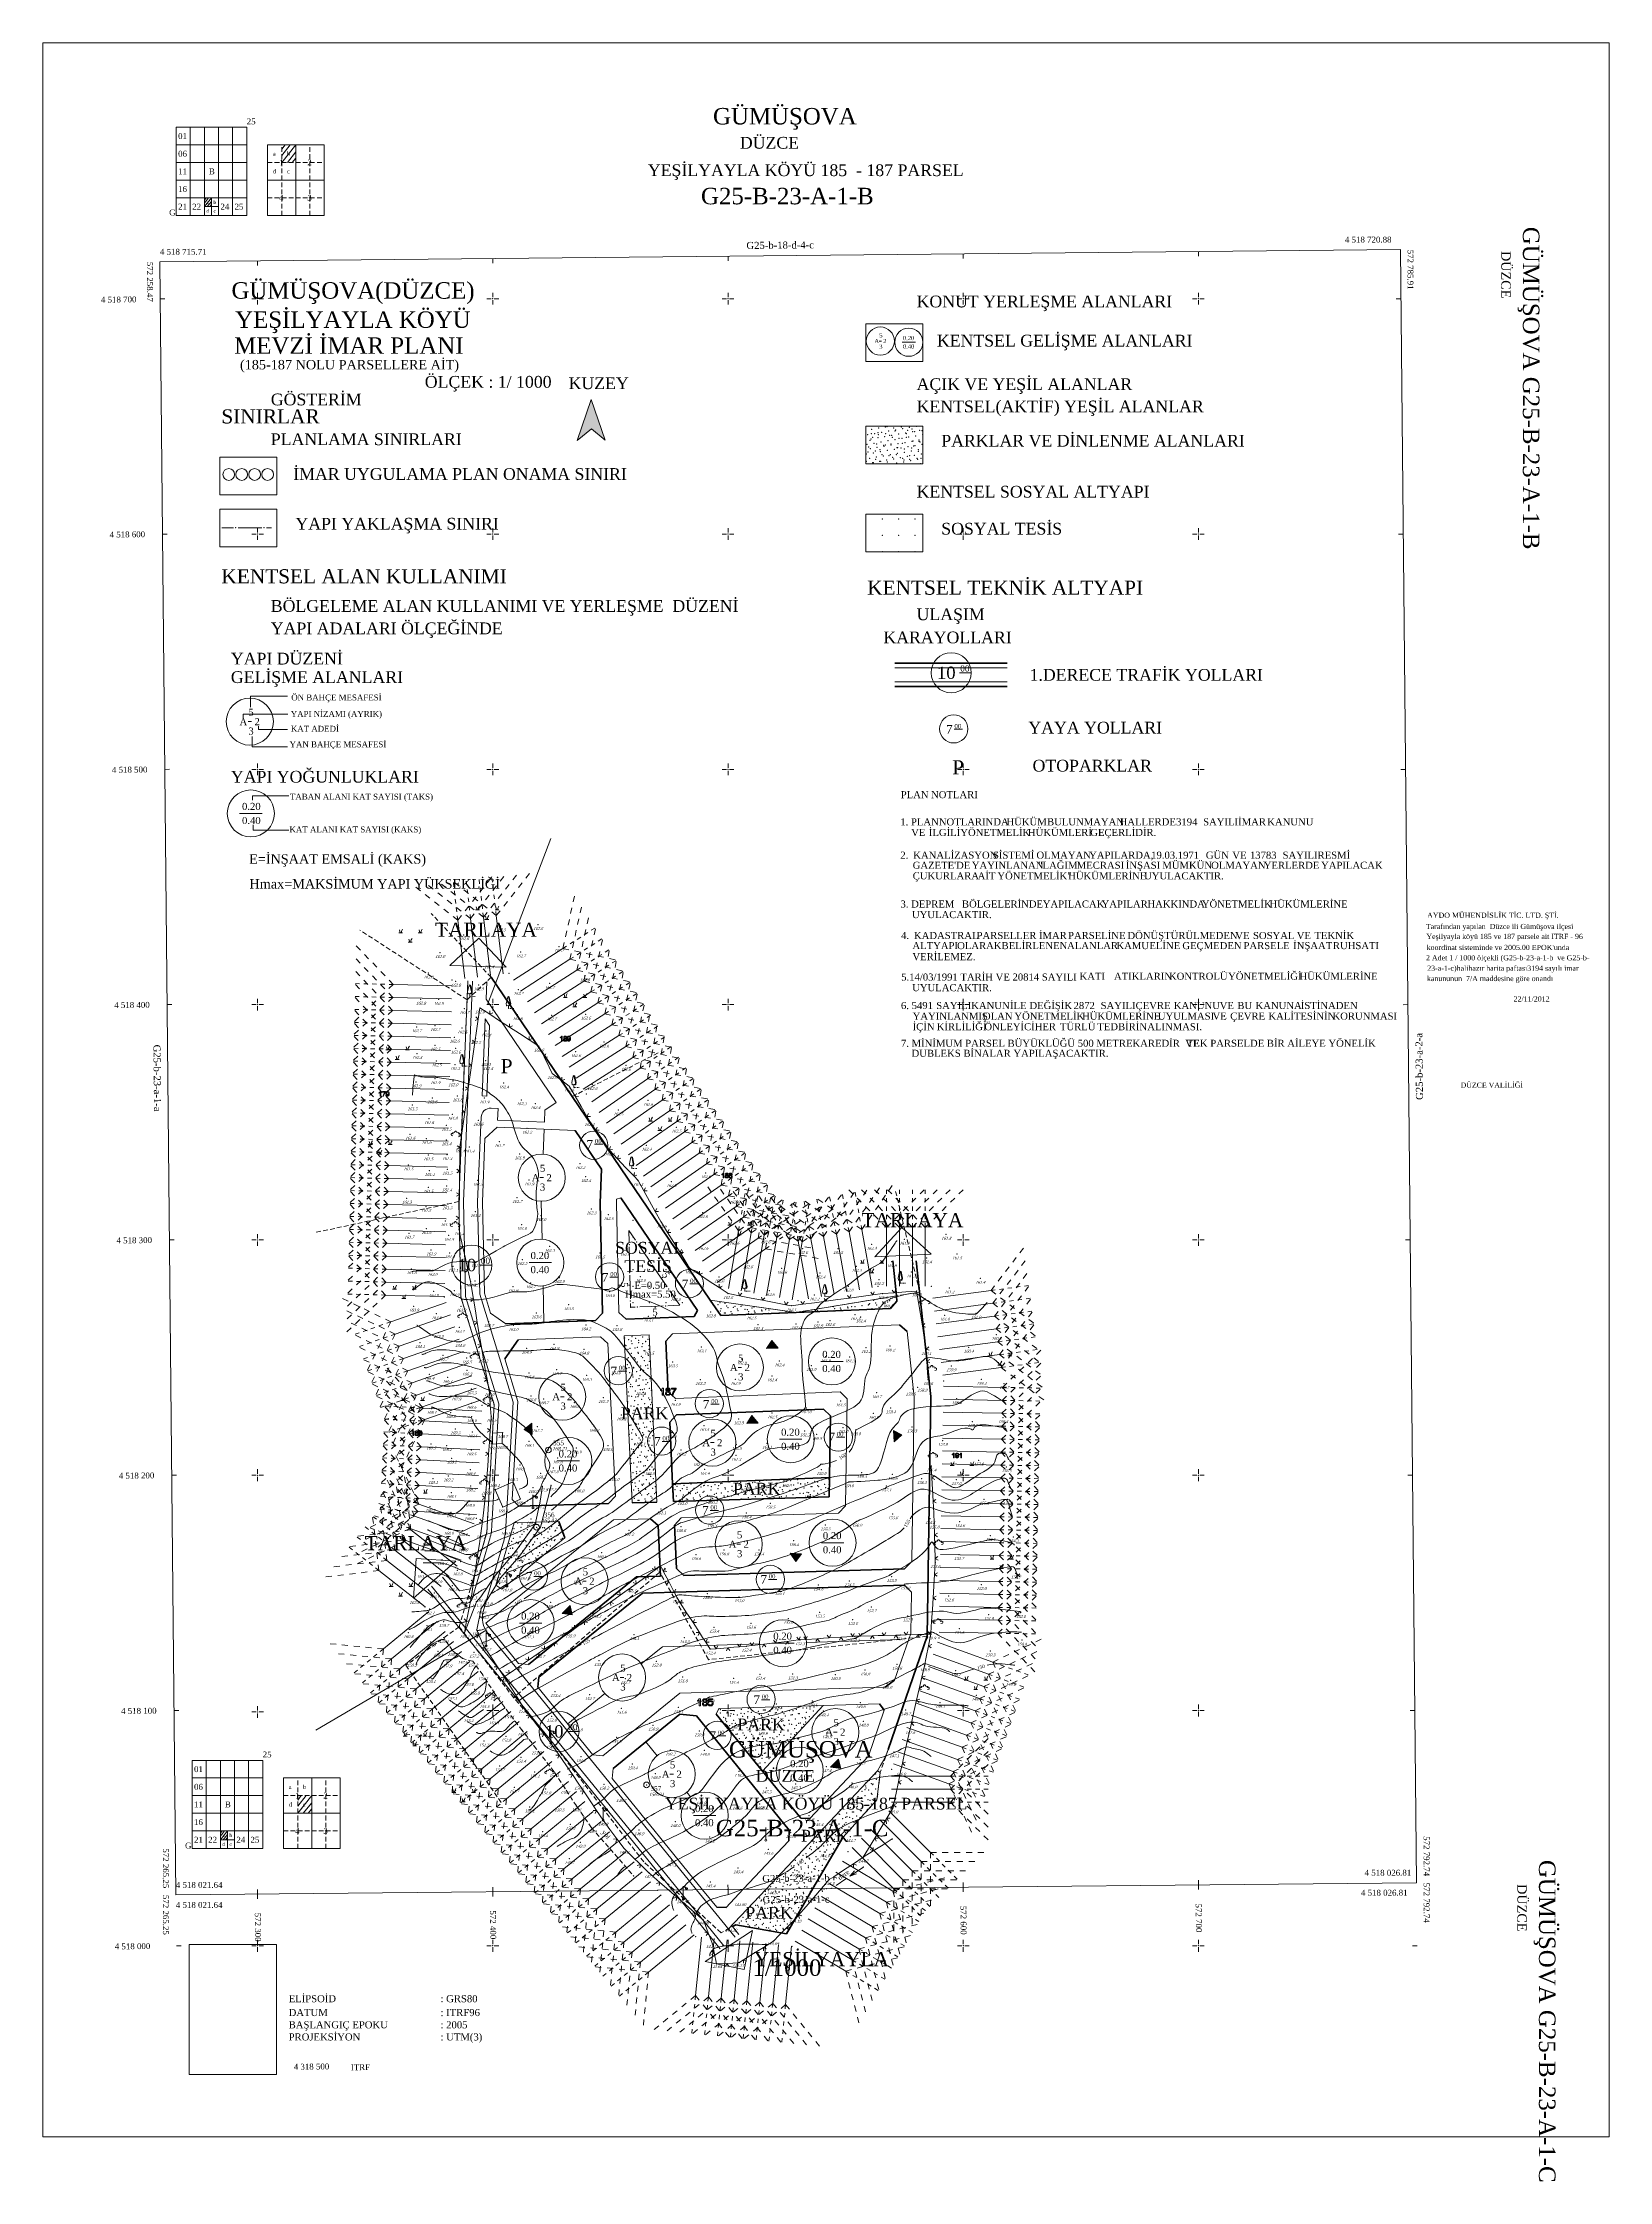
# Model space of a CAD drawing. Header units: millimetres. Extents: x 566284 to 574062, y 4517236 to 4521877.
# Drawn here: x 573396 to 574062, y 4517955 to 4518864 of the extents above; entities that cross this region are included whole.
import ezdxf

# ---------------------------------------------------------------- set-up
doc = ezdxf.new("R2010")
doc.units = ezdxf.units.MM
for name, color, linetype in [('ADAKENARI', 7, 'Continuous'), ('ADAOMURGA', 7, 'Continuous'), ('BPAFTA', 7, 'Continuous'), ('LJ_KUTU', 7, 'Continuous'), ('LJ_YAZI', 7, 'Continuous'), ('POL', 7, 'Continuous'), ('ROL_CEPHE', 7, 'Continuous'), ('SINIR1000', 7, 'Continuous'), ('SM_DAIRE', 7, 'Continuous'), ('SM_EMSAL', 7, 'Continuous'), ('SM_TAKS', 7, 'Continuous'), ('SM_YAPI', 7, 'Continuous'), ('SM_YGEN', 7, 'Continuous'), ('TR_KULTURALAN', 7, 'Continuous'), ('TR_PARK', 7, 'Continuous'), ('YAPIYAKLASMA', 7, 'Continuous'), ('YAZI', 7, 'Continuous')]:
    doc.layers.add(name, color=color, linetype=linetype)
for name, color, linetype, lineweight in [('BINA', 18, 'Continuous', 0), ('CiT', 18, 'Continuous', 0), ('EGRI_10M', 1, 'Continuous', 0), ('EGRI_10M_MKOT', 18, 'Continuous', 0), ('EGRI_1M', 18, 'Continuous', 0), ('EGRI_2M', 18, 'Continuous', 0), ('EGRI_5M', 1, 'Continuous', 0), ('EGRI_5M_MKOT', 18, 'Continuous', 0), ('EKNOK', 1, 'Continuous', 0), ('GRID', 18, 'Continuous', 0), ('KAD_HATTAM', 1, 'Continuous', 0), ('KAD_NOKTA', 1, 'Continuous', 0), ('KALDIRIM', 18, 'Continuous', 0), ('KPAFTA', 18, 'Continuous', 0), ('L_BPAFTA', 18, 'Continuous', 0), ('L_LEJAND', 18, 'Continuous', 0), ('LJ_PLANNOTU', 18, 'Continuous', 0), ('NADI', 18, 'Continuous', 0), ('NKOT', 1, 'Continuous', 0), ('NOKTA', 18, 'Continuous', 0), ('PAFTA', 18, 'Continuous', 0), ('SEMBOL', 18, 'Continuous', 0), ('YOL', 18, 'Continuous', 0)]:
    doc.layers.add(name, color=color, linetype=linetype, lineweight=lineweight)
doc.layers.add('CIZPEN', color=171, linetype='Continuous', lineweight=0, plot=False)
doc.styles.get("Standard").update_dxf_attribs({"font": 'TimesNewRoman.ttf'})

# ---------------------------------------------------------------- blocks, each defined once
blk = doc.blocks.new('6')
at = {"layer": 'SEMBOL', "lineweight": 0}
for p, q in [((0, 0.41), (0, 5.59)), ((0, 5.17), (1.03, 5.17)), ((1.03, 4.76), (0.83, 4.76)), ((0.83, 4.76), (1.45, 4.76)), ((1.03, 5.17), (1.45, 4.76)), ((1.03, 4.55), (1.03, 4.76)), ((1.24, 4.14), (1.03, 4.55)), ((1.66, 4.14), (1.24, 4.14)), ((1.45, 4.76), (2.07, 4.76)), ((1.86, 4.55), (1.66, 4.14)), ((2.07, 4.76), (1.86, 4.76)), ((1.86, 4.76), (1.86, 4.55))]:
    blk.add_line(p, q, dxfattribs=at)
blk.add_circle((0, 0), 0.414, dxfattribs=at)
blk = doc.blocks.new('7')
at = {"layer": 'SEMBOL', "lineweight": 0}
for p, q in [((-1.04, 3.96), (1.04, 4.58)), ((0, 0.42), (0, 5.42))]:
    blk.add_line(p, q, dxfattribs=at)
blk.add_circle((0, 0), 0.417, dxfattribs=at)
blk = doc.blocks.new('70')
at = {"layer": 'POL', "lineweight": 0}
blk.add_circle((0, 0), 1.2, dxfattribs=at)
blk = doc.blocks.new('47')
at = {"layer": 'SEMBOL', "lineweight": 0}
for p, q in [((-5, 0.67), (-3.33, 0.67)), ((-4.33, 0.67), (-4.67, 2)), ((-4, 0.67), (-3.67, 1.67)), ((-3.67, 1.67), (-3.33, 2.33)), ((3.33, 0.67), (5, 0.67)), ((4, 0.67), (3.67, 2)), ((4.33, 0.67), (4.67, 1.67)), ((4.67, 1.67), (5, 2.33)), ((-1, -3.33), (0.67, -3.33)), ((-0.33, -3.33), (-0.67, -2)), ((0, -3.33), (0.33, -2.33)), ((0.33, -2.33), (0.67, -1.67))]:
    blk.add_line(p, q, dxfattribs=at)
blk = doc.blocks.new('43')
at = {"layer": 'SEMBOL', "lineweight": 0}
for p, q in [((-0.97, 2.1), (-0.32, 4.84)), ((-0.81, 1.29), (-0.97, 2.1)), ((-0.65, 1.13), (-0.81, 1.29)), ((0, 1.29), (-0.65, 1.13)), ((-0.32, 4.84), (0, 5)), ((0, 5), (0.32, 4.84)), ((0.81, 2.1), (0, 5)), ((0, 5), (0.65, 2.1)), ((0, 0), (0, 1.29)), ((0.65, 1.13), (0, 1.29)), ((0, 1.29), (0.65, 1.29)), ((0.32, 0), (0, 0)), ((0.32, 4.84), (0.97, 2.1)), ((0.65, 2.1), (0.48, 1.29)), ((0.65, 1.29), (0.81, 2.1)), ((0.81, 1.29), (0.65, 1.13)), ((0.97, 0), (0.65, 0)), ((0.97, 2.1), (0.81, 1.29)), ((1.61, 0), (1.29, 0)), ((2.26, 0), (1.94, 0))]:
    blk.add_line(p, q, dxfattribs=at)
blk = doc.blocks.new('56')
at = {"layer": 'SEMBOL', "lineweight": 0}
for p, q in [((-2, 0.25), (-1.625, 0.5)), ((-2, -0.125), (-2, 0.25)), ((-1.625, 0.5), (-1.125, 0.375)), ((-1.375, 0.625), (-1.25, 0.875)), ((-1.125, 0.375), (-1.375, 0.625)), ((-1.25, 0.875), (-0.75, 1)), ((-0.75, 1), (-0.5, 0.875)), ((-0.5, 0.875), (-0.375, 1.25)), ((-0.375, 1.25), (-0.125, 1.5)), ((-0.125, 1.5), (0.125, 1.5)), ((0.125, 1.5), (0.375, 1.25)), ((0.375, 1.25), (0.5, 0.875)), ((0.5, 0.875), (0.75, 1)), ((0.75, 1), (1.25, 0.875)), ((1.375, 0.625), (1.125, 0.375)), ((1.125, 0.375), (1.625, 0.5)), ((1.25, 0.875), (1.375, 0.625)), ((1.625, 0.5), (2, 0.25)), ((2, 0.25), (2, -0.125)), ((-1.875, -0.375), (-2, -0.125)), ((-1.25, -0.5), (-1.875, -0.375)), ((1.875, -0.375), (1.25, -0.5)), ((2, -0.125), (1.875, -0.375))]:
    blk.add_line(p, q, dxfattribs=at)
blk = doc.blocks.new('240')
at = {"layer": 'GRID', "lineweight": 0}
for p, q in [((-2.5, 0), (-0.625, 0)), ((0, 2.5), (0, 0.625)), ((0.625, 0), (2.5, 0)), ((0, -0.625), (0, -2.5))]:
    blk.add_line(p, q, dxfattribs=at)
blk.add_point((0, 0), dxfattribs=at)

msp = doc.modelspace()

# ---------------------------------------------------------------- hatches: boundary and pattern name
at = {"layer": 'YAZI', "lineweight": 0}
for points in [[(573629.34, 4518712.01), (573623.44, 4518694.68), (573629.44, 4518699.63), (573635.28, 4518694.81), (573629.34, 4518712.01)], [(573706.11, 4518312.17), (573703.96, 4518308.78), (573708.81, 4518308.8), (573706.11, 4518312.17)], [(573604.19, 4518277.06), (573600.88, 4518274.29), (573604.31, 4518272.21), (573604.19, 4518277.06)], [(573697.66, 4518280.29), (573695.51, 4518276.9), (573700.36, 4518276.92), (573697.66, 4518280.29)], [(573757.85, 4518273.91), (573758.23, 4518269.07), (573761.39, 4518272.02), (573757.85, 4518273.91)], [(573713.9, 4518221.69), (573716.44, 4518218.2), (573718.74, 4518221.48), (573713.9, 4518221.69)], [(573620.42, 4518199.47), (573616.97, 4518196.07), (573621.25, 4518195.55), (573620.42, 4518199.47)], [(573734.58, 4518134.18), (573731.17, 4518130.72), (573735.47, 4518130.26), (573734.58, 4518134.18)]]:
    msp.add_hatch(color=256, dxfattribs=at).paths.add_polyline_path(points)

# ---------------------------------------------------------------- linework, layer by layer
at = {"layer": 'ADAKENARI', "lineweight": 100}
for p, q in [((573806.29, 4518600.03), (573758.44, 4518600.03)), ((573758.44, 4518590.03), (573806.29, 4518590.03)), ((573757.55, 4518346.04, 68.74), (573759.13, 4518331.08, 51.05)), ((573773.7, 4518288.35), (573767.6, 4518346.04, 76.58)), ((573759.13, 4518331.08, 51.05), (573759.37, 4518328.77, 0)), ((573644.23, 4518321.18, 87.37), (573641.17, 4518324.06, 52.72)), ((573673.19, 4518322.33, 87.37), (573644.23, 4518321.18, 52.72)), ((573759.37, 4518328.77, 51.05), (573756.69, 4518325.67, 0)), ((573592.6, 4518304.27), (573598.3, 4518312.34, 0)), ((573772.2, 4518186.41), (573773.7, 4518288.35)), ((573648.6, 4518211.68, -51.49), (573602.75, 4518174.4, 156.43)), ((573658.79, 4518211.98, 71.79), (573648.6, 4518211.68, -51.49)), ((573668.78, 4518212.28, 156.43), (573665.65, 4518215.19, 153.93)), ((573762.63, 4518215.1, 156.43), (573668.78, 4518212.28, 153.93)), ((573755.63, 4518138.34), (573772.2, 4518186.41))]:
    msp.add_line(p, q, dxfattribs=at)
at = {"layer": 'ADAKENARI', "lineweight": 70}
for p, q in [((573621.25, 4518415.78), (573586.8, 4518466.49)), ((573680.01, 4518329.28, 88.86), (573621.25, 4518415.78, 0)), ((573622.54, 4518401.42, 111.18), (573633.72, 4518384.96, 0)), ((573633.72, 4518384.96), (573633.13, 4518370.61)), ((573633.13, 4518370.61), (573634.17, 4518323.78)), ((573642.01, 4518372.76), (573674.5, 4518324.94)), ((573684.43, 4518322.78, 95.54), (573680.01, 4518329.28, 88.86)), ((573631.24, 4518320.66), (573593.06, 4518319.14)), ((573634.17, 4518323.78), (573631.24, 4518320.66)), ((573674.5, 4518324.94), (573673.19, 4518322.33)), ((573716.54, 4518324.06, 127.38), (573684.43, 4518322.78, 95.54)), ((573756.69, 4518325.67, 172.26), (573716.54, 4518324.06, 127.38)), ((573633.35, 4518313.74, 393.1), (573636.5, 4518310.86, 0)), ((573661.13, 4518311.84, 155.98), (573663.98, 4518314.96, 159.62)), ((573662.13, 4518290.37, 155.98), (573661.13, 4518311.84, 159.62)), ((573760.43, 4518318.81, 179.47), (573763.74, 4518315.95, 159.62)), ((573665.27, 4518287.49, 155.98), (573662.13, 4518290.37, 158.73)), ((573662.74, 4518277.38, 159.59), (573665.59, 4518280.5, 51.17)), ((573663.96, 4518251.23, 157.87), (573662.74, 4518277.38, 159.59)), ((573665.59, 4518280.5, 159.59), (573728.12, 4518282.99, 51.17)), ((573728.12, 4518282.99, 159.59), (573731.07, 4518280.11, 51.17)), ((573731.07, 4518280.11, 51.17), (573730.69, 4518253.89, 53.25)), ((573663.96, 4518251.23, 157.6), (573730.69, 4518253.89, 53.63)), ((573664.31, 4518243.66, 157.02), (573663.96, 4518251.23, 157.6)), ((573730.69, 4518253.89, 53.63), (573730.57, 4518245.65, 156.62)), ((573598.65, 4518241.69, 393.1), (573595.82, 4518244.6, -6.76)), ((573636.78, 4518242.84, 393.1), (573598.65, 4518241.69, -6.76)), ((573639.64, 4518245.92, 393.1), (573636.78, 4518242.84, -6.76)), ((573657.32, 4518243.45, 171.82), (573646.78, 4518243.14, -2.05)), ((573730.57, 4518245.65, 156.62), (573664.31, 4518243.66, 31.15)), ((573615.57, 4518235.2, 171.85), (573618.2, 4518228.21, 162.74)), ((573654.64, 4518236.37, 170.92), (573657.78, 4518233.46, 71.79)), ((573657.78, 4518233.46, 170.92), (573658.79, 4518211.98, 71.79)), ((573664.78, 4518233.67, 156.32), (573667.64, 4518236.76, 119.3)), ((573665.65, 4518215.19, 156.32), (573664.78, 4518233.67, 119.3)), ((573665.79, 4518212.19, 156.32), (573665.79, 4518212.19, 160.37)), ((573765.67, 4518218.19), (573762.63, 4518215.1)), ((573607.17, 4518168.97, 156.43), (573651.17, 4518204.75, 156.43)), ((573651.17, 4518204.75, 156.43), (573762.52, 4518208.1, 0)), ((573762.52, 4518208.1), (573765.48, 4518205.19)), ((573606.73, 4518164.75, 27.9), (573607.17, 4518168.97, 156.43)), ((573758.37, 4518167.76, 156.12), (573754.39, 4518164.83, 153.93)), ((573751.95, 4518157.76, 153.73), (573753.97, 4518155.01, 111.9)), ((573638.71, 4518130.18, 101.57), (573667.11, 4518153.27, 162.69)), ((573667.11, 4518153.27, 101.57), (573674.15, 4518152.55, 162.69)), ((573674.15, 4518152.55, 162.69), (573713.59, 4518104.04, 41.3)), ((573702.26, 4518129.07, 29.19), (573682.57, 4518153.29, 43.2)), ((573747.25, 4518135.5), (573722.38, 4518109.04, 5.48)), ((573718.43, 4518109.18, 93.56), (573702.26, 4518129.07, 70.54)), ((573750.87, 4518116.85, 145.32), (573736.29, 4518100.84, 144.78)), ((573713.59, 4518104.04, 63.03), (573713.43, 4518099.52, 5.48)), ((573722.38, 4518109.04, 63.03), (573718.43, 4518109.18, 5.48)), ((573713.43, 4518099.52, 63.03), (573694.01, 4518078.87, 21.21)), ((573736.29, 4518100.84, 144.78), (573723.61, 4518079.16, 23.38)), ((573694.01, 4518078.87, 21.21), (573686.71, 4518071.1, 5.48)), ((573723.61, 4518079.16, 23.38), (573712.39, 4518059.98, 0)), ((573723.61, 4518079.16, 23.38), (573723.61, 4518079.16, 23.38)), ((573723.61, 4518079.16, 23.38), (573723.61, 4518079.16, 23.38)), ((573686.71, 4518071.1, 63.03), (573682.76, 4518071.24, 5.48)), ((573690.83, 4518063.83), (573689.42, 4518063.05)), ((573712.39, 4518059.98), (573690.83, 4518063.83))]:
    msp.add_line(p, q, dxfattribs=at)
at = {"layer": 'ADAKENARI', "lineweight": 0}
for p, q in [((573573.1, 4518371.18), (573576.97, 4518464.94, 150.9)), ((573589.42, 4518402.79), (573584.21, 4518398, 51.22)), ((573622.54, 4518401.42, 111.18), (573589.42, 4518402.79, 51.22)), ((573584.21, 4518398, 51.22), (573583.1, 4518371.09, 0)), ((573574.01, 4518330.56), (573573.1, 4518371.18)), ((573583.1, 4518371.09), (573583.97, 4518332.18)), ((573640.2, 4518372.24), (573640.13, 4518370.55)), ((573640.13, 4518370.55), (573641.17, 4518324.06)), ((573642.01, 4518372.76), (573640.2, 4518372.24)), ((573588.11, 4518284.94), (573574.01, 4518330.56)), ((573583.97, 4518332.18), (573586.59, 4518323.71)), ((573680.01, 4518329.28), (573716.52, 4518324.06)), ((573716.54, 4518324.06), (573759.13, 4518331.08)), ((573586.59, 4518323.71), (573593.06, 4518319.14)), ((573716.52, 4518324.06), (573716.54, 4518324.06)), ((573633.35, 4518313.74), (573598.3, 4518312.34, 0)), ((573653.99, 4518314.56, 64.06), (573643.35, 4518314.14, 51.32)), ((573643.35, 4518314.14, 51.32), (573646.78, 4518243.14, -2.05)), ((573657.32, 4518243.45, 171.82), (573653.99, 4518314.56, 64.06)), ((573760.43, 4518318.81, 179.47), (573663.98, 4518314.96, 159.62)), ((573766.69, 4518288.03, 2.39), (573763.74, 4518315.95, 179.47)), ((573592.6, 4518304.27), (573598.2, 4518286.17)), ((573639.64, 4518245.92, 393.1), (573636.5, 4518310.86, 0)), ((573585, 4518230.58), (573588.11, 4518284.94)), ((573598.2, 4518286.17), (573595.82, 4518244.6, -6.76)), ((573665.27, 4518287.49, 155.98), (573735.23, 4518290.28, 38.57)), ((573735.23, 4518290.28, 155.98), (573738.18, 4518287.4, 38.57)), ((573738.18, 4518287.4, 38.57), (573737.51, 4518241.86, 2.12)), ((573765.67, 4518218.19), (573766.69, 4518288.03, 2.39)), ((573734.47, 4518238.77, 2.12), (573667.64, 4518236.76, 119.3)), ((573737.51, 4518241.86, 2.12), (573734.47, 4518238.77, 119.3)), ((573577.99, 4518206.62, 33.53), (573585, 4518230.58, 0)), ((573638.84, 4518235.9, 160.99), (573584.57, 4518192, 163.47)), ((573596.61, 4518234.63), (573588.85, 4518208.13)), ((573615.57, 4518235.2, 171.85), (573596.61, 4518234.63, 0)), ((573654.64, 4518236.37, 211.13), (573638.84, 4518235.9, 262.28)), ((573591.34, 4518206.48), (573618.2, 4518228.21, 162.74)), ((573567.72, 4518212.73, 27.9), (573573.43, 4518205.7, 33.53)), ((573663.91, 4518078.57, 33.38), (573559.96, 4518206.43, 49.4)), ((573573.43, 4518205.7, 33.53), (573577.99, 4518206.62, 27.9)), ((573588.85, 4518208.13), (573591.34, 4518206.48)), ((573765.22, 4518187.63), (573765.48, 4518205.19)), ((573584.57, 4518192, 38.59), (573598.53, 4518174.84, 46.65)), ((573758.37, 4518167.76), (573765.22, 4518187.63)), ((573598.53, 4518174.84, 46.65), (573602.75, 4518174.4, 38.59)), ((573606.73, 4518164.75, 27.9), (573630.07, 4518136.04, 46.65)), ((573634.29, 4518135.61, 27.9), (573667.01, 4518162.21, 156.12)), ((573667.01, 4518162.21, 156.12), (573754.39, 4518164.83, 153.93)), ((573728.02, 4518157.04, 100.31), (573683.67, 4518155.71, 43.2)), ((573728.02, 4518157.04, 111.9), (573702.26, 4518129.07, 70.54)), ((573751.95, 4518157.76, 153.73), (573728.02, 4518157.04, 111.9)), ((573683.67, 4518155.71, 43.2), (573682.57, 4518153.29, 100.31)), ((573747.25, 4518135.5), (573753.97, 4518155.01)), ((573755.63, 4518138.34), (573754.72, 4518135.96)), ((573630.07, 4518136.04, 46.65), (573634.29, 4518135.61, 27.9)), ((573638.71, 4518130.18, 46.65), (573638.27, 4518125.96, 27.9)), ((573751.03, 4518129.3, 63.03), (573703.71, 4518078.96, 20.16)), ((573752.41, 4518131.43), (573751.03, 4518129.3)), ((573752.22, 4518128.46), (573751.03, 4518129.3, 63.03)), ((573753.64, 4518133.66), (573752.41, 4518131.43)), ((573754.72, 4518135.96), (573753.64, 4518133.66)), ((573638.27, 4518125.96, 27.9), (573676.7, 4518078.7, 44.09)), ((573750.87, 4518116.85, 145.32), (573752.22, 4518128.46, 0)), ((573684.2, 4518053.62, 30.26), (573663.91, 4518078.57, 33.38)), ((573676.7, 4518078.7, 44.09), (573682.76, 4518071.24, 46.65)), ((573703.71, 4518078.96, 20.16), (573687.51, 4518061.73, 5.48)), ((573689.42, 4518063.05, 46.65), (573692.15, 4518059.7, 47.07))]:
    msp.add_line(p, q, dxfattribs=at)
at = {"layer": 'ADAOMURGA', "lineweight": 0}
for p, q in [((573609.4, 4518401.97, 87.4), (573608.96, 4518391.31, 57.48)), ((573608.13, 4518371.34, 1.36), (573608.11, 4518370.85, 0)), ((573608.11, 4518370.85), (573608.46, 4518355.21)), ((573608.91, 4518335.31), (573609.26, 4518319.78)), ((573761.16, 4518185.04, 151.51), (573720.9, 4518183.84, 153.41)), ((573659.64, 4518182, 156.29), (573650.66, 4518174.66, 140.44)), ((573700.91, 4518183.24, 154.35), (573659.64, 4518182, 156.29)), ((573635.2, 4518162.05, 113.18), (573619.4, 4518149.17, 85.33)), ((573652.63, 4518141.49, 128.83), (573657.39, 4518135.64, 121.94)), ((573670.01, 4518120.12, 103.69), (573671.59, 4518118.17, 101.4))]:
    msp.add_line(p, q, dxfattribs=at)
at = {"layer": 'BINA', "lineweight": 0}
for p, q in [((573587.46, 4518272.77), (573587.35, 4518268.11)), ((573587.35, 4518268.11), (573591.59, 4518268.31)), ((573591.7, 4518272.97), (573587.46, 4518272.77)), ((573591.59, 4518268.31), (573591.7, 4518272.97)), ((573596.13, 4518252.04), (573588.6, 4518248.64)), ((573588.6, 4518248.64), (573591.79, 4518241.34)), ((573599.31, 4518244.75), (573596.13, 4518252.04)), ((573591.79, 4518241.34), (573599.31, 4518244.75))]:
    msp.add_line(p, q, dxfattribs=at)
at = {"layer": 'CiT', "lineweight": 0}
for p, q in [((573581.38, 4518448.74), (573580.07, 4518448.17)), ((573580.28, 4518449.66), (573581.38, 4518448.74)), ((573580.67, 4518443.79), (573581.38, 4518448.74)), ((573581.38, 4518448.74), (573582.06, 4518453.48)), ((573582.06, 4518453.48), (573586.25, 4518450.76)), ((573586.25, 4518450.76), (573586.29, 4518452.19)), ((573587.55, 4518451.37), (573586.25, 4518450.76)), ((573586.25, 4518450.76), (573590.45, 4518448.03)), ((573590.45, 4518448.03), (573594.64, 4518445.3)), ((573579.95, 4518438.85), (573578.64, 4518438.28)), ((573578.85, 4518439.76), (573579.95, 4518438.85)), ((573579.24, 4518433.9), (573579.95, 4518438.85)), ((573579.95, 4518438.85), (573580.67, 4518443.79)), ((573594.64, 4518445.3), (573594.67, 4518446.73)), ((573595.93, 4518445.92), (573594.64, 4518445.3)), ((573594.64, 4518445.3), (573598.83, 4518442.58)), ((573598.83, 4518442.58), (573603.02, 4518439.85)), ((573603.02, 4518439.85), (573603.05, 4518441.28)), ((573604.31, 4518440.46), (573603.02, 4518439.85)), ((573603.02, 4518439.85), (573607.1, 4518437.2)), ((573577.43, 4518429.86), (573578.53, 4518428.95)), ((573578.53, 4518428.95), (573579.24, 4518433.9)), ((573607.1, 4518437.2), (573609.31, 4518432.71)), ((573609.31, 4518432.71), (573610.07, 4518433.92)), ((573610.73, 4518432.58), (573609.31, 4518432.71)), ((573609.31, 4518432.71), (573611.52, 4518428.23)), ((573577.1, 4518419.05), (573577.82, 4518424)), ((573578.53, 4518428.95), (573577.22, 4518428.38)), ((573577.82, 4518424), (573578.53, 4518428.95)), ((573611.52, 4518428.23), (573612.82, 4518425.58)), ((573612.82, 4518425.58), (573616.82, 4518422.58)), ((573616.82, 4518422.58), (573616.95, 4518424)), ((573618.15, 4518423.1), (573616.82, 4518422.58)), ((573616.82, 4518422.58), (573619.97, 4518420.22)), ((573619.97, 4518420.22), (573622.51, 4518415.91)), ((573575.68, 4518409.15), (573576.39, 4518414.1)), ((573577.1, 4518419.05), (573575.79, 4518418.48)), ((573576, 4518419.97), (573577.1, 4518419.05)), ((573576.39, 4518414.1), (573577.1, 4518419.05)), ((573622.51, 4518415.91), (573623.18, 4518417.17)), ((573623.94, 4518415.88), (573622.51, 4518415.91)), ((573622.51, 4518415.91), (573625.04, 4518411.6)), ((573625.04, 4518411.6), (573627.58, 4518407.29)), ((573574.25, 4518399.25), (573574.96, 4518404.2)), ((573575.68, 4518409.15), (573574.36, 4518408.58)), ((573574.58, 4518410.07), (573575.68, 4518409.15)), ((573574.96, 4518404.2), (573575.68, 4518409.15)), ((573627.58, 4518407.29), (573628.25, 4518408.56)), ((573629.01, 4518407.26), (573627.58, 4518407.29)), ((573627.58, 4518407.29), (573628.57, 4518405.61)), ((573628.57, 4518405.61), (573631.39, 4518401.48)), ((573631.39, 4518401.48), (573631.98, 4518402.78)), ((573573.54, 4518394.15), (573572.31, 4518393.42)), ((573572.33, 4518394.92), (573573.54, 4518394.15)), ((573574.25, 4518399.25), (573572.94, 4518398.69)), ((573573.15, 4518400.17), (573574.25, 4518399.25)), ((573573.49, 4518389.15), (573573.54, 4518394.15)), ((573573.54, 4518394.31), (573574.25, 4518399.25)), ((573573.54, 4518394.15), (573573.54, 4518394.31)), ((573632.82, 4518401.54), (573631.39, 4518401.48)), ((573631.39, 4518401.48), (573634.21, 4518397.35)), ((573634.21, 4518397.35), (573637.03, 4518393.22)), ((573637.03, 4518393.22), (573637.62, 4518394.53)), ((573638.46, 4518393.29), (573637.03, 4518393.22)), ((573637.03, 4518393.22), (573637.17, 4518393.02)), ((573637.17, 4518393.02), (573640.59, 4518389.37)), ((573573.44, 4518384.15), (573572.21, 4518383.42)), ((573572.23, 4518384.92), (573573.44, 4518384.15)), ((573573.39, 4518379.15), (573573.44, 4518384.15)), ((573573.44, 4518384.15), (573573.49, 4518389.15)), ((573640.59, 4518389.37), (573640.97, 4518390.75)), ((573641.99, 4518389.66), (573640.59, 4518389.37)), ((573640.59, 4518389.37), (573644.01, 4518385.72)), ((573644.01, 4518385.72), (573647.43, 4518382.08)), ((573572.13, 4518374.92), (573573.34, 4518374.15)), ((573573.34, 4518374.15), (573573.39, 4518379.15)), ((573647.43, 4518382.08), (573647.81, 4518383.46)), ((573648.84, 4518382.36), (573647.43, 4518382.08)), ((573647.43, 4518382.08), (573649.28, 4518380.11)), ((573649.28, 4518380.11), (573651.72, 4518375.75)), ((573651.72, 4518375.75), (573652.41, 4518376.99)), ((573653.15, 4518375.69), (573651.72, 4518375.75)), ((573651.72, 4518375.75), (573654.15, 4518371.38)), ((573573.34, 4518374.15), (573572.11, 4518373.42)), ((573573.24, 4518364.16), (573573.29, 4518369.15)), ((573573.29, 4518369.15), (573573.34, 4518374.15)), ((573654.15, 4518371.38), (573656.59, 4518367.02)), ((573656.59, 4518367.02), (573657.29, 4518368.26)), ((573658.02, 4518366.96), (573656.59, 4518367.02)), ((573656.59, 4518367.02), (573659.03, 4518362.65)), ((573573.24, 4518364.16), (573572.02, 4518363.42)), ((573572.03, 4518364.92), (573573.24, 4518364.16)), ((573573.19, 4518359.16), (573573.24, 4518364.16)), ((573573.73, 4518356.74), (573573.19, 4518359.16)), ((573574.81, 4518351.86), (573573.73, 4518356.74)), ((573659.03, 4518362.65), (573659.23, 4518362.29)), ((573659.23, 4518362.29), (573661.86, 4518358.04)), ((573661.86, 4518358.04), (573662.51, 4518359.32)), ((573663.29, 4518358.04), (573661.86, 4518358.04)), ((573661.86, 4518358.04), (573664.49, 4518353.79)), ((573573.46, 4518352.33), (573574.81, 4518351.86)), ((573574.81, 4518351.86), (573573.79, 4518350.87)), ((573575.9, 4518346.98), (573574.81, 4518351.86)), ((573664.49, 4518353.79), (573667.13, 4518349.53)), ((573667.13, 4518349.53), (573667.77, 4518350.81)), ((573668.56, 4518349.54), (573667.13, 4518349.53)), ((573667.13, 4518349.53), (573669.76, 4518345.28)), ((573575.63, 4518342.57), (573576.98, 4518342.1)), ((573576.98, 4518342.1), (573575.9, 4518346.98)), ((573576.98, 4518342.1), (573575.96, 4518341.1)), ((573578.07, 4518337.22), (573576.98, 4518342.1)), ((573669.76, 4518345.28), (573671.23, 4518342.9)), ((573671.23, 4518342.9), (573675.4, 4518340.13)), ((573675.4, 4518340.13), (573675.45, 4518341.56)), ((573676.7, 4518340.73), (573675.4, 4518340.13)), ((573675.4, 4518340.13), (573679.57, 4518337.37)), ((573577.99, 4518330.22), (573579.31, 4518329.68)), ((573578.5, 4518334.61), (573578.07, 4518337.22)), ((573579.31, 4518329.68), (573578.23, 4518328.74)), ((573579.31, 4518329.68), (573578.5, 4518334.61)), ((573580.13, 4518324.75), (573579.31, 4518329.68)), ((573679.57, 4518337.37), (573683.73, 4518334.6)), ((573683.73, 4518334.6), (573683.78, 4518336.03)), ((573685.03, 4518335.21), (573683.73, 4518334.6)), ((573683.73, 4518334.6), (573687.54, 4518332.08)), ((573687.54, 4518332.08), (573692.45, 4518331.13)), ((573692.45, 4518331.13), (573691.95, 4518332.47)), ((573693.42, 4518332.18), (573692.45, 4518331.13)), ((573692.45, 4518331.13), (573697.36, 4518330.18)), ((573697.36, 4518330.18), (573702.27, 4518329.24)), ((573702.27, 4518329.24), (573701.77, 4518330.58)), ((573703.24, 4518330.29), (573702.27, 4518329.24)), ((573702.27, 4518329.24), (573707.18, 4518328.29)), ((573729.32, 4518328.86), (573728.42, 4518329.97)), ((573729.9, 4518330.17), (573729.32, 4518328.86)), ((573729.32, 4518328.86), (573734.28, 4518329.52)), ((573734.28, 4518329.52), (573739.23, 4518330.18)), ((573739.23, 4518330.18), (573738.33, 4518331.29)), ((573739.82, 4518331.48), (573739.23, 4518330.18)), ((573739.23, 4518330.18), (573744.19, 4518330.83)), ((573744.19, 4518330.83), (573749.15, 4518331.49)), ((573749.15, 4518331.49), (573748.24, 4518332.6)), ((573749.73, 4518332.8), (573749.15, 4518331.49)), ((573749.15, 4518331.49), (573753.18, 4518332.03)), ((573753.18, 4518332.03), (573758.16, 4518332.42)), ((573758.16, 4518332.42), (573757.32, 4518333.57)), ((573758.82, 4518333.69), (573758.16, 4518332.42)), ((573758.16, 4518332.42), (573763.15, 4518332.8)), ((573763.15, 4518332.8), (573767.71, 4518333.16)), ((573767.71, 4518333.16), (573768.52, 4518328.23)), ((573579.62, 4518320.35), (573580.94, 4518319.81)), ((573580.94, 4518319.81), (573580.13, 4518324.75)), ((573707.18, 4518328.29), (573712.09, 4518327.34)), ((573712.09, 4518327.34), (573711.59, 4518328.68)), ((573713.06, 4518328.4), (573712.09, 4518327.34)), ((573712.09, 4518327.34), (573714.45, 4518326.89)), ((573714.45, 4518326.89), (573719.41, 4518327.55)), ((573719.41, 4518327.55), (573718.5, 4518328.66)), ((573719.99, 4518328.85), (573719.41, 4518327.55)), ((573719.41, 4518327.55), (573724.36, 4518328.2)), ((573724.36, 4518328.2), (573729.32, 4518328.86)), ((573768.52, 4518328.23), (573769.6, 4518329.17)), ((573769.85, 4518327.69), (573768.52, 4518328.23)), ((573768.52, 4518328.23), (573769.34, 4518323.3)), ((573769.34, 4518323.3), (573770.16, 4518318.36)), ((573580.94, 4518319.81), (573579.86, 4518318.87)), ((573581.76, 4518314.88), (573580.94, 4518319.81)), ((573582.57, 4518309.95), (573581.76, 4518314.88)), ((573770.16, 4518318.36), (573771.24, 4518319.3)), ((573771.49, 4518317.82), (573770.16, 4518318.36)), ((573770.16, 4518318.36), (573770.98, 4518313.43)), ((573770.98, 4518313.43), (573771.8, 4518308.5)), ((573581.24, 4518310.49), (573582.57, 4518309.95)), ((573582.57, 4518309.95), (573581.49, 4518309.01)), ((573583.38, 4518305.01), (573582.57, 4518309.95)), ((573584.2, 4518300.63), (573583.38, 4518305.01)), ((573771.8, 4518308.5), (573772.88, 4518309.44)), ((573773.12, 4518307.96), (573771.8, 4518308.5)), ((573771.8, 4518308.5), (573771.83, 4518308.29)), ((573771.83, 4518308.29), (573772.12, 4518303.29)), ((573772.12, 4518303.29), (573773.29, 4518304.11)), ((573773.38, 4518302.62), (573772.12, 4518303.29)), ((573772.12, 4518303.29), (573772.41, 4518298.3)), ((573583.78, 4518296.23), (573585.12, 4518295.71)), ((573585.12, 4518295.71), (573584.05, 4518294.75)), ((573585.12, 4518295.71), (573584.2, 4518300.63)), ((573586.03, 4518290.8), (573585.12, 4518295.71)), ((573772.41, 4518298.3), (573772.58, 4518295.47)), ((573585.22, 4518285.52), (573586.49, 4518284.86)), ((573586.49, 4518284.86), (573585.34, 4518284.02)), ((573586.1, 4518289.85), (573586.03, 4518290.8)), ((573586.49, 4518284.86), (573586.1, 4518289.85)), ((573586.88, 4518279.88), (573586.49, 4518284.86)), ((573585.3, 4518274.69), (573586.46, 4518273.86)), ((573586.46, 4518273.86), (573586.81, 4518278.84)), ((573586.81, 4518278.84), (573586.88, 4518279.88)), ((573586.46, 4518273.86), (573585.19, 4518273.19)), ((573585.76, 4518263.88), (573586.11, 4518268.87)), ((573586.11, 4518268.87), (573586.46, 4518273.86)), ((573585.76, 4518263.88), (573584.49, 4518263.22)), ((573584.6, 4518264.72), (573585.76, 4518263.88)), ((573585.06, 4518253.91), (573585.41, 4518258.89)), ((573585.41, 4518258.89), (573585.76, 4518263.88)), ((573773.98, 4518258.78), (573774.24, 4518253.78)), ((573585.06, 4518253.91), (573583.79, 4518253.24)), ((573583.89, 4518254.74), (573585.06, 4518253.91)), ((573584.27, 4518245.19), (573584.71, 4518248.92)), ((573584.71, 4518248.92), (573585.06, 4518253.91)), ((573774.24, 4518253.78), (573775.42, 4518254.59)), ((573775.5, 4518253.1), (573774.24, 4518253.78)), ((573774.24, 4518253.78), (573774.5, 4518248.79)), ((573774.5, 4518248.79), (573774.76, 4518243.8)), ((573584.27, 4518245.19), (573582.97, 4518244.58)), ((573583.1, 4518235.25), (573583.68, 4518240.22)), ((573583.14, 4518246.07), (573584.27, 4518245.19)), ((573583.68, 4518240.22), (573584.27, 4518245.19)), ((573774.76, 4518243.8), (573775.94, 4518244.61)), ((573776.02, 4518243.11), (573774.76, 4518243.8)), ((573774.76, 4518243.8), (573775.02, 4518238.8)), ((573775.02, 4518238.8), (573775.25, 4518234.47)), ((573583.1, 4518235.25), (573581.8, 4518234.65)), ((573581.83, 4518225.7), (573582.51, 4518230.29)), ((573581.98, 4518236.14), (573583.1, 4518235.25)), ((573582.51, 4518230.29), (573583.1, 4518235.25)), ((573775.25, 4518234.47), (573775.37, 4518229.47)), ((573775.37, 4518229.47), (573776.57, 4518230.25)), ((573776.6, 4518228.75), (573775.37, 4518229.47)), ((573775.37, 4518229.47), (573775.48, 4518224.48)), ((573581.09, 4518220.76), (573579.77, 4518220.2)), ((573579.99, 4518221.68), (573581.09, 4518220.76)), ((573580.35, 4518215.81), (573581.09, 4518220.76)), ((573581.09, 4518220.76), (573581.83, 4518225.7)), ((573775.48, 4518224.48), (573775.6, 4518219.48)), ((573775.6, 4518219.48), (573776.8, 4518220.26)), ((573579.38, 4518209.37), (573580.12, 4518214.31)), ((573580.12, 4518214.31), (573580.35, 4518215.81)), ((573648.52, 4518208.76), (573652.56, 4518211.72)), ((573652.56, 4518211.72), (573654.57, 4518213.19)), ((573652.67, 4518210.29), (573652.56, 4518211.72)), ((573652.56, 4518211.72), (573653.88, 4518211.17)), ((573654.57, 4518213.19), (573656.59, 4518214.67)), ((573656.59, 4518214.67), (573655.27, 4518215.21)), ((573656.48, 4518216.09), (573656.59, 4518214.67)), ((573656.59, 4518214.67), (573658.89, 4518216.35)), ((573658.89, 4518216.35), (573660.04, 4518214.13)), ((573660.04, 4518214.13), (573660.78, 4518215.35)), ((573661.46, 4518214.01), (573660.04, 4518214.13)), ((573660.04, 4518214.13), (573662.32, 4518209.68)), ((573775.34, 4518212.74), (573775.03, 4518207.75)), ((573775.64, 4518217.73), (573775.34, 4518212.74)), ((573775.34, 4518212.74), (573776.6, 4518213.41)), ((573776.51, 4518211.92), (573775.34, 4518212.74)), ((573776.84, 4518218.76), (573775.6, 4518219.48)), ((573775.6, 4518219.48), (573775.64, 4518217.73)), ((573578.29, 4518202.64), (573576.96, 4518202.14)), ((573577.24, 4518203.61), (573578.29, 4518202.64)), ((573577.34, 4518197.73), (573578.29, 4518202.64)), ((573579.38, 4518209.37), (573578.07, 4518208.81)), ((573578.29, 4518210.29), (573579.38, 4518209.37)), ((573578.29, 4518202.64), (573578.64, 4518204.42)), ((573578.64, 4518204.42), (573579.38, 4518209.37)), ((573637.57, 4518200.91), (573639.6, 4518202.37)), ((573639.6, 4518202.37), (573641.64, 4518203.82)), ((573641.64, 4518203.82), (573640.32, 4518204.38)), ((573641.54, 4518205.25), (573641.64, 4518203.82)), ((573641.64, 4518203.82), (573645.71, 4518206.72)), ((573645.71, 4518206.72), (573646.5, 4518207.29)), ((573645.81, 4518205.3), (573645.71, 4518206.72)), ((573645.71, 4518206.72), (573647.03, 4518206.17)), ((573646.5, 4518207.29), (573648.52, 4518208.76)), ((573648.52, 4518208.76), (573647.19, 4518209.31)), ((573648.41, 4518210.19), (573648.52, 4518208.76)), ((573660.89, 4518209.79), (573662.32, 4518209.68)), ((573662.32, 4518209.68), (573661.58, 4518208.45)), ((573662.32, 4518209.68), (573663.46, 4518207.45)), ((573663.46, 4518207.45), (573664.6, 4518205.23)), ((573664.6, 4518205.23), (573665.34, 4518206.45)), ((573666.03, 4518205.12), (573664.6, 4518205.23)), ((573664.6, 4518205.23), (573665.88, 4518202.74)), ((573665.88, 4518202.74), (573667.24, 4518200.65)), ((573774.72, 4518202.76), (573774.42, 4518197.77)), ((573775.03, 4518207.75), (573774.72, 4518202.76)), ((573774.72, 4518202.76), (573775.98, 4518203.43)), ((573775.89, 4518201.94), (573774.72, 4518202.76)), ((573575.34, 4518193.79), (573576.39, 4518192.82)), ((573576.39, 4518192.82), (573577.34, 4518197.73)), ((573626.44, 4518192.76), (573628.44, 4518194.26)), ((573628.44, 4518194.26), (573630.43, 4518195.77)), ((573630.43, 4518195.77), (573629.1, 4518196.29)), ((573630.29, 4518197.2), (573630.43, 4518195.77)), ((573630.43, 4518195.77), (573631.47, 4518196.56)), ((573631.47, 4518196.56), (573633.5, 4518198.01)), ((573633.5, 4518198.01), (573632.18, 4518198.57)), ((573633.4, 4518199.44), (573633.5, 4518198.01)), ((573633.5, 4518198.01), (573637.57, 4518200.91)), ((573637.67, 4518199.49), (573637.57, 4518200.91)), ((573637.57, 4518200.91), (573638.89, 4518200.36)), ((573667.24, 4518200.65), (573667.85, 4518201.94)), ((573668.67, 4518200.68), (573667.24, 4518200.65)), ((573667.24, 4518200.65), (573669.96, 4518196.45)), ((573668.53, 4518196.42), (573669.96, 4518196.45)), ((573669.96, 4518196.45), (573669.35, 4518195.16)), ((573669.96, 4518196.45), (573671.32, 4518194.35)), ((573671.32, 4518194.35), (573672.68, 4518192.26)), ((573672.68, 4518192.26), (573673.29, 4518193.55)), ((573774.42, 4518197.77), (573774.11, 4518192.78)), ((573774.11, 4518192.78), (573775.37, 4518193.45)), ((573576.39, 4518192.82), (573575.05, 4518192.32)), ((573575.44, 4518187.91), (573576.39, 4518192.82)), ((573580.19, 4518187.19), (573581.61, 4518186.99)), ((573581.61, 4518186.99), (573580.69, 4518189.09)), ((573581.61, 4518186.99), (573580.8, 4518185.82)), ((573583.62, 4518182.41), (573581.61, 4518186.99)), ((573613.68, 4518183.66), (573615.76, 4518185.06)), ((573615.76, 4518185.06), (573617.83, 4518186.46)), ((573617.83, 4518186.46), (573616.53, 4518187.05)), ((573617.77, 4518187.89), (573617.83, 4518186.46)), ((573617.83, 4518186.46), (573620.46, 4518188.23)), ((573620.46, 4518188.23), (573622.46, 4518189.74)), ((573622.46, 4518189.74), (573621.12, 4518190.26)), ((573622.32, 4518191.16), (573622.46, 4518189.74)), ((573622.46, 4518189.74), (573626.44, 4518192.76)), ((573626.58, 4518191.33), (573626.44, 4518192.76)), ((573626.44, 4518192.76), (573627.78, 4518192.24)), ((573674.11, 4518192.29), (573672.68, 4518192.26)), ((573672.68, 4518192.26), (573675.4, 4518188.06)), ((573673.97, 4518188.03), (573675.4, 4518188.06)), ((573675.4, 4518188.06), (573674.79, 4518186.77)), ((573675.4, 4518188.06), (573676.76, 4518185.96)), ((573676.76, 4518185.96), (573678.12, 4518183.87)), ((573678.12, 4518183.87), (573678.74, 4518185.16)), ((573679.55, 4518183.9), (573678.12, 4518183.87)), ((573678.12, 4518183.87), (573680.02, 4518180.94)), ((573707.74, 4518183.66), (573706.85, 4518184.78)), ((573708.34, 4518184.96), (573707.74, 4518183.66)), ((573707.74, 4518183.66), (573712.7, 4518184.26)), ((573712.11, 4518182.96), (573712.7, 4518184.26)), ((573712.7, 4518184.26), (573715.19, 4518184.56)), ((573712.7, 4518184.26), (573713.59, 4518183.14)), ((573715.19, 4518184.56), (573717.67, 4518184.85)), ((573717.67, 4518184.85), (573716.78, 4518185.98)), ((573718.27, 4518186.15), (573717.67, 4518184.85)), ((573717.67, 4518184.85), (573718.1, 4518184.91)), ((573718.1, 4518184.91), (573720.6, 4518185.07)), ((573720.6, 4518185.07), (573719.77, 4518186.24)), ((573721.26, 4518186.34), (573720.6, 4518185.07)), ((573720.6, 4518185.07), (573725.58, 4518185.4)), ((573724.92, 4518184.13), (573725.58, 4518185.4)), ((573725.58, 4518185.4), (573728.08, 4518185.56)), ((573725.58, 4518185.4), (573726.41, 4518184.23)), ((573728.08, 4518185.56), (573730.57, 4518185.73)), ((573730.57, 4518185.73), (573729.75, 4518186.89)), ((573731.24, 4518186.99), (573730.57, 4518185.73)), ((573730.57, 4518185.73), (573735.56, 4518186.05)), ((573734.89, 4518184.79), (573735.56, 4518186.05)), ((573735.56, 4518186.05), (573738.06, 4518186.22)), ((573735.56, 4518186.05), (573736.39, 4518184.89)), ((573738.06, 4518186.22), (573740.55, 4518186.38)), ((573740.55, 4518186.38), (573739.72, 4518187.55)), ((573741.22, 4518187.65), (573740.55, 4518186.38)), ((573740.55, 4518186.38), (573741.4, 4518186.44)), ((573741.4, 4518186.44), (573743.9, 4518186.5)), ((573743.9, 4518186.5), (573743.12, 4518187.7)), ((573744.62, 4518187.74), (573743.9, 4518186.5)), ((573743.9, 4518186.5), (573748.9, 4518186.63)), ((573748.18, 4518185.39), (573748.9, 4518186.63)), ((573748.9, 4518186.63), (573751.4, 4518186.69)), ((573748.9, 4518186.63), (573749.68, 4518185.43)), ((573751.4, 4518186.69), (573753.9, 4518186.75)), ((573753.9, 4518186.75), (573753.12, 4518187.95)), ((573754.62, 4518187.99), (573753.9, 4518186.75)), ((573753.9, 4518186.75), (573758.9, 4518186.88)), ((573758.18, 4518185.64), (573758.9, 4518186.88)), ((573758.9, 4518186.88), (573760.73, 4518186.92)), ((573758.9, 4518186.88), (573759.68, 4518185.68)), ((573760.73, 4518186.92), (573763.23, 4518187)), ((573763.23, 4518187), (573762.45, 4518188.2)), ((573763.94, 4518188.24), (573763.23, 4518187)), ((573763.23, 4518187), (573768.23, 4518187.15)), ((573767.52, 4518185.91), (573768.23, 4518187.15)), ((573768.23, 4518187.15), (573770.73, 4518187.22)), ((573768.23, 4518187.15), (573769.02, 4518185.95)), ((573770.73, 4518187.22), (573773.23, 4518187.3)), ((573773.23, 4518187.3), (573772.44, 4518188.5)), ((573773.77, 4518187.32), (573772.81, 4518182.41)), ((573773.94, 4518188.54), (573773.23, 4518187.3)), ((573773.23, 4518187.3), (573773.77, 4518187.32)), ((573773.8, 4518187.79), (573773.77, 4518187.32)), ((573774.11, 4518192.78), (573773.8, 4518187.79)), ((573775.28, 4518191.95), (573774.11, 4518192.78)), ((573582.63, 4518181.69), (573584.06, 4518181.74)), ((573584.06, 4518181.74), (573583.46, 4518180.44)), ((573584.06, 4518181.74), (573583.62, 4518182.41)), ((573586.83, 4518177.57), (573584.06, 4518181.74)), ((573589.6, 4518173.41), (573586.83, 4518177.57)), ((573598.57, 4518173.45), (573600.64, 4518174.85)), ((573600.64, 4518174.85), (573602.71, 4518176.25)), ((573602.71, 4518176.25), (573601.41, 4518176.84)), ((573602.65, 4518177.68), (573602.71, 4518176.25)), ((573602.71, 4518176.25), (573606.85, 4518179.06)), ((573606.85, 4518179.06), (573607.46, 4518179.47)), ((573606.92, 4518177.63), (573606.85, 4518179.06)), ((573606.85, 4518179.06), (573608.16, 4518178.47)), ((573607.46, 4518179.47), (573609.54, 4518180.87)), ((573609.54, 4518180.87), (573608.23, 4518181.46)), ((573609.48, 4518182.3), (573609.54, 4518180.87)), ((573609.54, 4518180.87), (573613.68, 4518183.66)), ((573613.74, 4518182.23), (573613.68, 4518183.66)), ((573613.68, 4518183.66), (573614.99, 4518183.07)), ((573680.02, 4518180.94), (573682.51, 4518181.14)), ((573682.51, 4518181.14), (573681.67, 4518182.29)), ((573683.16, 4518182.41), (573682.51, 4518181.14)), ((573682.51, 4518181.14), (573687.5, 4518181.54)), ((573686.85, 4518180.27), (573687.5, 4518181.54)), ((573687.5, 4518181.54), (573689.99, 4518181.74)), ((573687.5, 4518181.54), (573688.34, 4518180.39)), ((573689.99, 4518181.74), (573692.48, 4518181.94)), ((573692.48, 4518181.94), (573691.63, 4518183.1)), ((573693.13, 4518183.22), (573692.48, 4518181.94)), ((573692.48, 4518181.94), (573695.33, 4518182.17)), ((573695.33, 4518182.17), (573697.81, 4518182.47)), ((573697.81, 4518182.47), (573696.92, 4518183.59)), ((573698.41, 4518183.77), (573697.81, 4518182.47)), ((573697.81, 4518182.47), (573702.78, 4518183.07)), ((573702.18, 4518181.77), (573702.78, 4518183.07)), ((573702.78, 4518183.07), (573705.26, 4518183.36)), ((573702.78, 4518183.07), (573703.67, 4518181.95)), ((573705.26, 4518183.36), (573707.74, 4518183.66)), ((573771.85, 4518177.5), (573771.13, 4518173.86)), ((573772.81, 4518182.41), (573771.85, 4518177.5)), ((573772.81, 4518182.41), (573774.15, 4518182.91)), ((573773.86, 4518181.44), (573772.81, 4518182.41)), ((573588.17, 4518173.36), (573589.6, 4518173.41)), ((573589.6, 4518173.41), (573589, 4518172.11)), ((573592.36, 4518169.24), (573589.6, 4518173.41)), ((573591.1, 4518168.96), (573592.53, 4518168.97)), ((573592.53, 4518168.97), (573591.9, 4518167.69)), ((573592.36, 4518169.24), (573594.43, 4518170.65)), ((573592.53, 4518168.97), (573592.36, 4518169.24)), ((573595.19, 4518164.74), (573592.53, 4518168.97)), ((573594.43, 4518170.65), (573593.13, 4518171.23)), ((573594.37, 4518172.08), (573594.43, 4518170.65)), ((573594.43, 4518170.65), (573598.57, 4518173.45)), ((573598.64, 4518172.02), (573598.57, 4518173.45)), ((573598.57, 4518173.45), (573599.88, 4518172.86)), ((573770, 4518168.98), (573768.87, 4518164.11)), ((573771.13, 4518173.86), (573770, 4518168.98)), ((573770, 4518168.98), (573771.36, 4518169.44)), ((573771.02, 4518167.98), (573770, 4518168.98)), ((573597.85, 4518160.5), (573595.19, 4518164.74)), ((573596.42, 4518160.49), (573597.85, 4518160.5)), ((573597.85, 4518160.5), (573597.21, 4518159.22)), ((573600.51, 4518156.27), (573597.85, 4518160.5)), ((573767.74, 4518159.24), (573766.61, 4518154.37)), ((573768.87, 4518164.11), (573767.74, 4518159.24)), ((573767.74, 4518159.24), (573769.1, 4518159.7)), ((573768.76, 4518158.24), (573767.74, 4518159.24)), ((573603.11, 4518152.88), (573600.51, 4518156.27)), ((573601.68, 4518152.74), (573603.11, 4518152.88)), ((573603.11, 4518152.88), (573602.6, 4518151.55)), ((573606.15, 4518148.92), (573603.11, 4518152.88)), ((573609.19, 4518144.95), (573606.15, 4518148.92)), ((573765.48, 4518149.5), (573764.93, 4518147.12)), ((573766.61, 4518154.37), (573765.48, 4518149.5)), ((573765.48, 4518149.5), (573766.84, 4518149.96)), ((573766.5, 4518148.5), (573765.48, 4518149.5)), ((573607.77, 4518144.8), (573609.19, 4518144.95)), ((573609.19, 4518144.95), (573608.68, 4518143.61)), ((573612.24, 4518140.98), (573609.19, 4518144.95)), ((573612.89, 4518140.04), (573612.24, 4518140.98)), ((573615.71, 4518135.91), (573612.89, 4518140.04)), ((573763.84, 4518142.23), (573762.76, 4518137.35)), ((573764.93, 4518147.12), (573763.84, 4518142.23)), ((573763.84, 4518142.23), (573765.19, 4518142.7)), ((573764.87, 4518141.24), (573763.84, 4518142.23)), ((573614.28, 4518135.84), (573615.71, 4518135.91)), ((573615.71, 4518135.91), (573615.13, 4518134.61)), ((573618.53, 4518131.79), (573615.71, 4518135.91)), ((573621.36, 4518127.66), (573618.53, 4518131.79)), ((573761.01, 4518129.51), (573759.99, 4518124.61)), ((573761.67, 4518132.47), (573761.01, 4518129.51)), ((573762.76, 4518137.35), (573761.67, 4518132.47)), ((573761.67, 4518132.47), (573763.02, 4518132.94)), ((573762.7, 4518131.48), (573761.67, 4518132.47)), ((573619.93, 4518127.59), (573621.36, 4518127.66)), ((573621.36, 4518127.66), (573620.77, 4518126.35)), ((573624.18, 4518123.53), (573621.36, 4518127.66)), ((573626.09, 4518120.68), (573624.18, 4518123.53)), ((573624.66, 4518120.62), (573626.09, 4518120.68)), ((573626.09, 4518120.68), (573625.49, 4518119.37)), ((573628.87, 4518116.52), (573626.09, 4518120.68)), ((573759.99, 4518124.61), (573758.97, 4518119.72)), ((573759.99, 4518124.61), (573761.34, 4518125.1)), ((573761.03, 4518123.63), (573759.99, 4518124.61)), ((573631.65, 4518112.36), (573628.87, 4518116.52)), ((573630.22, 4518112.31), (573631.65, 4518112.36)), ((573631.65, 4518112.36), (573631.05, 4518111.06)), ((573634.43, 4518108.21), (573631.65, 4518112.36)), ((573757.66, 4518113.4), (573755.07, 4518109.12)), ((573757.96, 4518114.82), (573757.66, 4518113.4)), ((573758.97, 4518119.72), (573757.96, 4518114.82)), ((573757.96, 4518114.82), (573759.3, 4518115.31)), ((573759, 4518113.84), (573757.96, 4518114.82)), ((573637.35, 4518104.29), (573634.43, 4518108.21)), ((573640.33, 4518100.28), (573637.35, 4518104.29)), ((573752.48, 4518104.85), (573749.89, 4518100.57)), ((573755.07, 4518109.12), (573752.48, 4518104.85)), ((573755.07, 4518109.12), (573756.5, 4518109.13)), ((573755.72, 4518107.85), (573755.07, 4518109.12)), ((573638.91, 4518100.15), (573640.33, 4518100.28)), ((573640.33, 4518100.28), (573639.8, 4518098.95)), ((573643.32, 4518096.27), (573640.33, 4518100.28)), ((573646.76, 4518092.89), (573643.32, 4518096.27)), ((573747.3, 4518096.29), (573745, 4518092.5)), ((573745, 4518092.5), (573749.23, 4518095.16)), ((573749.89, 4518100.57), (573747.3, 4518096.29)), ((573749.23, 4518095.16), (573747.95, 4518095.79)), ((573749.22, 4518096.59), (573749.23, 4518095.16)), ((573749.23, 4518095.16), (573753.46, 4518097.82)), ((573749.89, 4518100.57), (573751.32, 4518100.58)), ((573750.54, 4518099.3), (573749.89, 4518100.57)), ((573753.46, 4518097.82), (573757.39, 4518100.28)), ((573650.33, 4518089.38), (573646.76, 4518092.89)), ((573648.94, 4518089.04), (573650.33, 4518089.38)), ((573650.33, 4518089.38), (573650.01, 4518087.99)), ((573653.9, 4518085.88), (573650.33, 4518089.38)), ((573654.77, 4518085.12), (573653.9, 4518085.88)), ((573654.77, 4518085.12), (573653.9, 4518085.88)), ((573658.54, 4518081.84), (573654.77, 4518085.12)), ((573658.54, 4518081.84), (573654.77, 4518085.12)), ((573732.47, 4518084.25), (573730.57, 4518083)), ((573736.64, 4518087), (573732.47, 4518084.25)), ((573732.51, 4518082.82), (573732.47, 4518084.25)), ((573732.47, 4518084.25), (573733.77, 4518083.64)), ((573740.82, 4518089.75), (573736.64, 4518087)), ((573745.11, 4518088.31), (573739.29, 4518084.41)), ((573739.29, 4518084.41), (573741.37, 4518086.71)), ((573742.2, 4518085.46), (573739.29, 4518084.41)), ((573745, 4518092.5), (573740.82, 4518089.75)), ((573740.86, 4518088.32), (573740.82, 4518089.75)), ((573740.82, 4518089.75), (573742.12, 4518089.14)), ((573657.18, 4518081.41), (573658.54, 4518081.84)), ((573657.18, 4518081.41), (573658.54, 4518081.84)), ((573658.54, 4518081.84), (573658.31, 4518080.43)), ((573658.54, 4518081.84), (573658.31, 4518080.43)), ((573662.31, 4518078.56), (573658.54, 4518081.84)), ((573662.31, 4518078.56), (573658.54, 4518081.84)), ((573665.78, 4518075.55), (573662.31, 4518078.56)), ((573664.41, 4518075.12), (573665.78, 4518075.55)), ((573665.78, 4518075.55), (573665.54, 4518074.14)), ((573669.55, 4518072.27), (573665.78, 4518075.55)), ((573724.04, 4518075.4), (573720.78, 4518071.61)), ((573727.3, 4518079.19), (573724.04, 4518075.4)), ((573724.47, 4518074.04), (573724.04, 4518075.4)), ((573724.04, 4518075.4), (573725.45, 4518075.18)), ((573727.31, 4518079.21), (573727.3, 4518079.19)), ((573730.57, 4518083), (573727.31, 4518079.21)), ((573727.74, 4518077.84), (573727.31, 4518079.21)), ((573727.31, 4518079.21), (573728.72, 4518078.98)), ((573731.82, 4518079.4), (573731.58, 4518079.24)), ((573737.63, 4518083.3), (573733.48, 4518080.51)), ((573673.32, 4518068.98), (573669.55, 4518072.27)), ((573671.96, 4518068.56), (573673.32, 4518068.98)), ((573673.32, 4518068.98), (573673.09, 4518067.57)), ((573677.09, 4518065.7), (573673.32, 4518068.98)), ((573677.36, 4518065), (573677.09, 4518065.7)), ((573716.31, 4518066.42), (573712.79, 4518062.87)), ((573717.52, 4518067.82), (573716.31, 4518066.42)), ((573720.78, 4518071.61), (573717.52, 4518067.82)), ((573717.95, 4518066.46), (573717.52, 4518067.82)), ((573717.52, 4518067.82), (573718.93, 4518067.6)), ((573679.13, 4518060.33), (573677.36, 4518065)), ((573677.73, 4518060.6), (573679.13, 4518060.33)), ((573679.13, 4518060.33), (573678.26, 4518059.2)), ((573680.91, 4518055.65), (573679.13, 4518060.33)), ((573706.82, 4518056.86), (573702.59, 4518054.21)), ((573709.27, 4518059.32), (573706.82, 4518056.86)), ((573712.79, 4518062.87), (573709.27, 4518059.32)), ((573713.13, 4518061.48), (573712.79, 4518062.87)), ((573712.79, 4518062.87), (573714.18, 4518062.55)), ((573680.31, 4518052.53), (573681.66, 4518052.04)), ((573681.66, 4518052.04), (573680.62, 4518051.06)), ((573681.66, 4518052.04), (573680.91, 4518055.65)), ((573682.68, 4518047.15), (573681.66, 4518052.04)), ((573692.08, 4518047.64), (573687.08, 4518047.38)), ((573694.11, 4518048.91), (573692.08, 4518047.64)), ((573698.35, 4518051.56), (573694.11, 4518048.91)), ((573694.12, 4518047.48), (573694.11, 4518048.91)), ((573694.11, 4518048.91), (573695.39, 4518048.27)), ((573702.59, 4518054.21), (573698.35, 4518051.56)), ((573702.6, 4518052.78), (573702.59, 4518054.21)), ((573702.59, 4518054.21), (573703.87, 4518053.58)), ((573687.08, 4518047.38), (573682.68, 4518047.15)), ((573686.4, 4518046.12), (573687.08, 4518047.38)), ((573687.08, 4518047.38), (573687.9, 4518046.2))]:
    msp.add_line(p, q, dxfattribs=at)
for p in [(573582.06, 4518453.48, 162.82), (573582.06, 4518453.48, 162.82), (573607.1, 4518437.2, 162.62), (573607.1, 4518437.2, 162.62), (573612.82, 4518425.58, 162.6), (573612.82, 4518425.58, 162.6), (573619.97, 4518420.22, 162.63), (573619.97, 4518420.22, 162.63), (573628.57, 4518405.61, 162.43), (573628.57, 4518405.61, 162.43), (573573.54, 4518394.31, 161.39), (573573.54, 4518394.31, 161.39), (573637.17, 4518393.02, 162.4), (573637.17, 4518393.02, 162.4), (573649.28, 4518380.11, 162.43), (573649.28, 4518380.11, 162.43), (573573.19, 4518359.16, 161.44), (573573.19, 4518359.16, 161.44), (573659.23, 4518362.29, 162.6), (573659.23, 4518362.29, 162.6), (573671.23, 4518342.9, 162.7), (573671.23, 4518342.9, 162.7), (573578.07, 4518337.22, 162.31), (573578.07, 4518337.22, 162.31), (573687.54, 4518332.08, 162.59), (573687.54, 4518332.08, 162.59), (573753.18, 4518332.03, 161.34), (573753.18, 4518332.03, 161.34), (573767.71, 4518333.16, 161.03), (573767.71, 4518333.16, 161.03), (573714.45, 4518326.89, 162.15), (573714.45, 4518326.89, 162.15), (573583.38, 4518305.01, 165.23), (573583.38, 4518305.01, 165.23), (573771.83, 4518308.29, 160.14), (573771.83, 4518308.29, 160.14), (573772.58, 4518295.47, 159.56), (573586.03, 4518290.8, 167.02), (573586.03, 4518290.8, 167.02), (573586.88, 4518279.88, 168.48), (573586.88, 4518279.88, 168.48), (573773.98, 4518258.78, 157.4), (573584.71, 4518248.92, 169.78), (573584.71, 4518248.92, 169.78), (573582.51, 4518230.29, 167.33), (573582.51, 4518230.29, 167.33), (573775.25, 4518234.47, 154.99), (573775.25, 4518234.47, 154.99), (573580.35, 4518215.81, 164.96), (573580.35, 4518215.81, 164.96), (573658.89, 4518216.35, 156.99), (573658.89, 4518216.35, 156.99), (573775.64, 4518217.73, 153.61), (573775.64, 4518217.73, 153.61), (573578.64, 4518204.42, 162.33), (573578.64, 4518204.42, 162.33), (573646.5, 4518207.29, 156.47), (573646.5, 4518207.29, 156.47), (573665.88, 4518202.74, 154.85), (573665.88, 4518202.74, 154.85), (573631.47, 4518196.56, 156.17), (573631.47, 4518196.56, 156.17), (573575.44, 4518187.91, 159.24), (573580.69, 4518189.09, 159.05), (573620.46, 4518188.23, 155.9), (573620.46, 4518188.23, 155.9), (573718.1, 4518184.91, 152.31), (573718.1, 4518184.91, 152.31), (573741.4, 4518186.44, 152.07), (573741.4, 4518186.44, 152.07), (573760.73, 4518186.92, 151.29), (573760.73, 4518186.92, 151.29), (573773.77, 4518187.32, 150.89), (573773.77, 4518187.32, 150.89), (573773.77, 4518187.32, 150.89), (573583.62, 4518182.41, 157.73), (573583.62, 4518182.41, 157.73), (573607.46, 4518179.47, 155.64), (573607.46, 4518179.47, 155.64), (573680.02, 4518180.94, 152.4), (573680.02, 4518180.94, 152.4), (573695.33, 4518182.17, 152.35), (573695.33, 4518182.17, 152.35), (573592.36, 4518169.24, 155.4), (573592.36, 4518169.24, 155.4), (573592.36, 4518169.24, 155.4), (573771.13, 4518173.86, 149.91), (573771.13, 4518173.86, 149.91), (573600.51, 4518156.27, 153.56), (573600.51, 4518156.27, 153.56), (573612.24, 4518140.98, 152.17), (573612.24, 4518140.98, 152.17), (573764.93, 4518147.12, 147.6), (573764.93, 4518147.12, 147.6), (573761.01, 4518129.51, 146.04), (573761.01, 4518129.51, 146.04), (573624.18, 4518123.53, 150.63), (573624.18, 4518123.53, 150.63), (573757.66, 4518113.4, 144.94), (573757.66, 4518113.4, 144.94), (573634.43, 4518108.21, 149.74), (573634.43, 4518108.21, 149.74), (573643.32, 4518096.27, 148.75), (573643.32, 4518096.27, 148.75), (573757.39, 4518100.28, 145.57), (573653.9, 4518085.88, 147.1), (573653.9, 4518085.88, 147.1), (573653.9, 4518085.88, 147.1), (573745, 4518092.5, 144.7), (573745, 4518092.5, 144.7), (573745, 4518092.5, 144.7), (573745.11, 4518088.31, 145.27), (573662.31, 4518078.56, 146.18), (573662.31, 4518078.56, 146.18), (573662.31, 4518078.56, 146.18), (573662.31, 4518078.56, 146.18), (573662.31, 4518078.56, 146.18), (573662.31, 4518078.56, 146.18), (573662.31, 4518078.56, 146.18), (573662.31, 4518078.56, 146.18), (573662.31, 4518078.56, 146.18), (573662.31, 4518078.56, 146.18), (573662.31, 4518078.56, 146.18), (573727.3, 4518079.19, 144.29), (573727.3, 4518079.19, 144.29), (573727.3, 4518079.19, 144.29), (573727.3, 4518079.19, 144.29), (573727.3, 4518079.19, 144.29), (573727.3, 4518079.19, 144.29), (573727.3, 4518079.19, 144.29), (573727.3, 4518079.19, 144.29), (573730.57, 4518083, 144.32), (573730.57, 4518083, 144.32), (573731.58, 4518079.24, 145.83), (573731.58, 4518079.24, 145.83), (573731.58, 4518079.24, 145.83), (573731.58, 4518079.24, 145.83), (573731.58, 4518079.24, 145.83), (573677.09, 4518065.7, 144.56), (573677.09, 4518065.7, 144.56), (573716.31, 4518066.42, 144.19), (573716.31, 4518066.42, 144.19), (573706.82, 4518056.86, 144.09), (573706.82, 4518056.86, 144.09), (573680.91, 4518055.65, 144.11), (573680.91, 4518055.65, 144.11), (573692.08, 4518047.64, 143.53), (573692.08, 4518047.64, 143.53), (573682.68, 4518047.15, 143.64), (573682.68, 4518047.15, 143.64)]:
    msp.add_point(p, dxfattribs=at)
at = {"layer": 'CIZPEN', "lineweight": 0}
msp.add_lwpolyline([(573396.2, 4517973.69), (574062.19, 4517973.69), (574062.19, 4518863.67), (573396.2, 4518863.67), (573396.2, 4517973.69)], close=True, dxfattribs=at)
msp.add_lwpolyline([(573396.2, 4517973.69), (574062.19, 4517973.69), (574062.19, 4518863.67), (573396.2, 4518863.67), (573396.2, 4517973.69)], close=True, dxfattribs=at)
msp.add_lwpolyline([(573396.2, 4517973.69), (574062.19, 4517973.69), (574062.19, 4518863.67), (573396.2, 4518863.67), (573396.2, 4517973.69)], close=True, dxfattribs=at)
at = {"layer": 'EGRI_10M', "lineweight": 0}
for points, elevation in [([(573739.09, 4518264.64), (573740.22, 4518266.23), (573740.96, 4518267.91), (573741.39, 4518269.57), (573741.61, 4518271.08), (573741.71, 4518272.3), (573741.77, 4518273.14), (573741.81, 4518273.66), (573741.83, 4518273.93), (573741.85, 4518274.04), (573741.85, 4518274.06), (573741.87, 4518274.08), (573741.98, 4518274.15), (573742.27, 4518274.3), (573742.83, 4518274.59), (573743.75, 4518275.05), (573745.07, 4518275.73), (573746.67, 4518276.55), (573748.35, 4518277.46), (573749.93, 4518278.38), (573751.23, 4518279.25), (573752.11, 4518280), (573752.64, 4518280.66), (573752.91, 4518281.27), (573753.03, 4518281.87), (573753.12, 4518282.49), (573753.25, 4518283.16), (573753.48, 4518283.88), (573753.83, 4518284.65), (573754.33, 4518285.47), (573755.02, 4518286.33), (573755.91, 4518287.23), (573757, 4518288.23), (573758.26, 4518289.37), (573759.68, 4518290.73), (573761.24, 4518292.35), (573761.79, 4518292.98), (573764.6, 4518296.34), (573766.24, 4518298.42), (573767.74, 4518300.36), (573769.02, 4518301.98), (573770, 4518303.18), (573770.61, 4518303.81), (573771.41, 4518304.47), (573772.02, 4518304.72), (573772.69, 4518304.82), (573773.52, 4518304.83), (573774.47, 4518304.77), (573775.53, 4518304.65), (573776.67, 4518304.49), (573777.86, 4518304.29), (573779.07, 4518304.07), (573780.3, 4518303.85), (573781.58, 4518303.66), (573782.9, 4518303.53), (573784.27, 4518303.47), (573785.7, 4518303.51), (573787.17, 4518303.64), (573788.67, 4518303.84), (573790.18, 4518304.11), (573791.68, 4518304.43), (573793.15, 4518304.78), (573794.58, 4518305.09), (573795.96, 4518305.32), (573797.28, 4518305.37), (573798.52, 4518305.2), (573799.67, 4518304.76), (573800.71, 4518304.12), (573801.62, 4518303.38), (573802.38, 4518302.66), (573802.96, 4518302.04), (573803.36, 4518301.61), (573803.6, 4518301.35), (573803.73, 4518301.22), (573803.77, 4518301.17), (573803.78, 4518301.16)], 160), ([(573600.81, 4518202.39), (573601.93, 4518203.09), (573602.97, 4518203.74), (573603.92, 4518204.32), (573604.86, 4518204.88), (573605.84, 4518205.44), (573606.94, 4518206.05), (573608.24, 4518206.74), (573609.77, 4518207.55), (573611.46, 4518208.43), (573613.18, 4518209.31), (573614.81, 4518210.13), (573615.71, 4518210.57), (573617.39, 4518211.39), (573618.28, 4518211.8), (573618.96, 4518212.1), (573619.49, 4518212.34), (573619.94, 4518212.55), (573620.35, 4518212.76), (573620.78, 4518213), (573621.29, 4518213.28), (573621.93, 4518213.63), (573622.75, 4518214.05), (573623.8, 4518214.57), (573625.02, 4518215.17), (573626.36, 4518215.8), (573627.77, 4518216.46), (573629.16, 4518217.1), (573630.52, 4518217.72), (573631.85, 4518218.32), (573633.21, 4518218.94), (573634.65, 4518219.61), (573636.2, 4518220.35), (573637.89, 4518221.18), (573639.66, 4518222.07), (573641.43, 4518222.96), (573643.11, 4518223.81), (573644.61, 4518224.58), (573645.88, 4518225.23), (573646.96, 4518225.8), (573647.93, 4518226.35), (573648.87, 4518226.92), (573649.85, 4518227.56), (573650.93, 4518228.33), (573652.11, 4518229.2), (573653.37, 4518230.14), (573654.68, 4518231.14), (573656.02, 4518232.15), (573657.38, 4518233.15), (573658.73, 4518234.13), (573660.06, 4518235.07), (573661.34, 4518235.95), (573662.56, 4518236.75), (573663.71, 4518237.46), (573664.79, 4518238.09), (573665.83, 4518238.64), (573666.82, 4518239.13), (573667.8, 4518239.55), (573668.78, 4518239.92), (573669.78, 4518240.27), (573670.83, 4518240.61), (573671.97, 4518240.96), (573673.22, 4518241.36), (573674.59, 4518241.81), (573676.01, 4518242.29), (573677.41, 4518242.77), (573678.71, 4518243.21), (573679.82, 4518243.58), (573680.71, 4518243.86), (573681.46, 4518244.09), (573682.23, 4518244.31), (573683.15, 4518244.57), (573684.36, 4518244.91), (573685.96, 4518245.36), (573687.82, 4518245.89), (573689.77, 4518246.46), (573691.65, 4518247), (573693.29, 4518247.48), (573694.57, 4518247.86), (573695.62, 4518248.17), (573696.62, 4518248.46), (573697.75, 4518248.76), (573699.21, 4518249.13), (573701.09, 4518249.6), (573703.26, 4518250.13), (573705.51, 4518250.68), (573707.62, 4518251.19), (573709.38, 4518251.63), (573710.63, 4518251.94), (573711.44, 4518252.16), (573711.9, 4518252.29), (573712.13, 4518252.37), (573712.23, 4518252.41), (573712.32, 4518252.45), (573712.51, 4518252.52), (573712.91, 4518252.68), (573713.65, 4518252.97), (573714.83, 4518253.46), (573716.51, 4518254.15), (573718.53, 4518255.01), (573720.66, 4518255.93), (573722.67, 4518256.85), (573724.35, 4518257.67), (573725.53, 4518258.34), (573726.26, 4518258.85), (573726.67, 4518259.21), (573726.89, 4518259.45), (573727.04, 4518259.57), (573727.22, 4518259.6), (573727.53, 4518259.59), (573728.06, 4518259.61), (573728.89, 4518259.73), (573730.1, 4518260), (573731.73, 4518260.48), (573733.64, 4518261.19)], 160), ([(573552.4, 4518181.63), (573552.41, 4518181.64), (573552.44, 4518181.68), (573552.54, 4518181.79), (573552.72, 4518182.01), (573553.03, 4518182.37), (573553.47, 4518182.9), (573554.03, 4518183.57), (573554.68, 4518184.34), (573555.39, 4518185.17), (573556.12, 4518186.04), (573556.84, 4518186.9), (573557.54, 4518187.72), (573558.17, 4518188.46), (573558.73, 4518189.11), (573559.19, 4518189.63), (573559.53, 4518189.99), (573559.78, 4518190.23), (573559.95, 4518190.38), (573560.09, 4518190.48), (573560.22, 4518190.57), (573560.36, 4518190.68), (573560.55, 4518190.81), (573560.81, 4518190.98), (573561.18, 4518191.2), (573561.67, 4518191.46), (573562.32, 4518191.78), (573563.06, 4518192.12), (573563.84, 4518192.47), (573564.6, 4518192.8), (573565.27, 4518193.08), (573565.81, 4518193.29), (573566.27, 4518193.42), (573566.72, 4518193.46), (573567.24, 4518193.42), (573567.88, 4518193.27), (573568.71, 4518193.04), (573569.7, 4518192.76), (573570.81, 4518192.49), (573572.01, 4518192.29), (573573.25, 4518192.22), (573574.49, 4518192.31), (573575.71, 4518192.55), (573576.86, 4518192.87), (573577.45, 4518193.07)], 160), ([(573581.82, 4518194.6), (573582.21, 4518194.62), (573582.44, 4518194.59), (573582.64, 4518194.55), (573582.82, 4518194.52), (573583, 4518194.5), (573583.17, 4518194.51), (573583.36, 4518194.54), (573583.56, 4518194.59), (573583.79, 4518194.67), (573584.05, 4518194.77), (573584.38, 4518194.9), (573584.81, 4518195.05), (573585.37, 4518195.22), (573586.1, 4518195.42), (573587, 4518195.64), (573588.06, 4518195.88), (573589.21, 4518196.18), (573590.42, 4518196.54), (573591.62, 4518196.97), (573592.79, 4518197.48), (573593.08, 4518197.64), (573595.04, 4518198.72), (573596.17, 4518199.42)], 160), ([(573651.91, 4518127.71), (573652.09, 4518127.8), (573654.87, 4518129.23), (573656.05, 4518129.88), (573657.11, 4518130.47), (573658.12, 4518131.03), (573659.14, 4518131.6), (573660.23, 4518132.19), (573661.39, 4518132.8), (573662.59, 4518133.43), (573663.84, 4518134.07), (573665.1, 4518134.71), (573666.37, 4518135.36), (573667.63, 4518136), (573668.88, 4518136.63), (573670.1, 4518137.24), (573671.3, 4518137.82), (573672.46, 4518138.37), (573673.62, 4518138.92), (573674.66, 4518139.41), (573676.1, 4518140.12), (573677.51, 4518140.83), (573679.06, 4518141.64), (573680.7, 4518142.53), (573682.35, 4518143.44), (573683.95, 4518144.35), (573685.43, 4518145.21), (573686.71, 4518145.98), (573687.81, 4518146.66), (573688.75, 4518147.25), (573689.54, 4518147.74), (573690.2, 4518148.13), (573690.77, 4518148.44), (573691.33, 4518148.68), (573692.02, 4518148.93), (573692.94, 4518149.21), (573694.21, 4518149.57), (573695.9, 4518150.05), (573697.87, 4518150.61), (573699.95, 4518151.19), (573701.95, 4518151.74), (573703.71, 4518152.2), (573705.11, 4518152.54), (573706.26, 4518152.8), (573707.35, 4518153.06), (573708.56, 4518153.37), (573710.07, 4518153.81), (573712.01, 4518154.42), (573714.21, 4518155.14), (573716.5, 4518155.9), (573718.64, 4518156.62), (573720.44, 4518157.23), (573721.74, 4518157.67), (573722.6, 4518157.95), (573723.11, 4518158.11), (573723.38, 4518158.21), (573723.52, 4518158.26), (573723.62, 4518158.32), (573723.74, 4518158.39), (573723.94, 4518158.49), (573724.28, 4518158.64), (573724.81, 4518158.85), (573725.58, 4518159.13), (573726.58, 4518159.46), (573727.79, 4518159.83), (573729.2, 4518160.2), (573730.79, 4518160.55), (573732.53, 4518160.87), (573734.35, 4518161.15), (573736.16, 4518161.39), (573737.89, 4518161.61), (573739.43, 4518161.81), (573740.75, 4518161.99), (573741.92, 4518162.19), (573743.04, 4518162.43), (573744.21, 4518162.73), (573745.54, 4518163.13), (573747.09, 4518163.64), (573748.77, 4518164.22), (573750.44, 4518164.82), (573751.97, 4518165.37), (573753.23, 4518165.83), (573754.14, 4518166.17), (573754.84, 4518166.44), (573755.52, 4518166.75), (573756.38, 4518167.16), (573757.61, 4518167.78), (573759.33, 4518168.65), (573761.4, 4518169.7), (573763.6, 4518170.82), (573765.69, 4518171.89), (573767.45, 4518172.81), (573768.73, 4518173.49), (573769.56, 4518173.95), (573770.07, 4518174.25), (573770.36, 4518174.43), (573770.54, 4518174.54), (573770.71, 4518174.64), (573770.91, 4518174.7), (573771.2, 4518174.72), (573771.6, 4518174.67), (573772.15, 4518174.55), (573772.89, 4518174.34), (573773.79, 4518174.05), (573774.82, 4518173.69), (573775.96, 4518173.29), (573777.17, 4518172.85), (573778.41, 4518172.39), (573779.66, 4518171.93), (573780.86, 4518171.49), (573781.96, 4518171.1), (573782.91, 4518170.79), (573783.71, 4518170.57), (573784.43, 4518170.45), (573785.19, 4518170.47), (573786.1, 4518170.62), (573787.27, 4518170.92), (573788.79, 4518171.38), (573790.56, 4518171.95), (573792.46, 4518172.56)], 150), ([(573797.76, 4518174.1), (573799.17, 4518174.39), (573800.46, 4518174.57), (573801.68, 4518174.66), (573802.9, 4518174.68), (573804.15, 4518174.64), (573805.39, 4518174.55), (573806.55, 4518174.44), (573807.57, 4518174.33), (573808.38, 4518174.23), (573808.94, 4518174.16), (573809.28, 4518174.12), (573809.45, 4518174.1), (573809.51, 4518174.09), (573809.52, 4518174.09)], 150), ([(573630.63, 4518114.34), (573633.85, 4518116.59), (573634.87, 4518117.5), (573635.75, 4518118.41), (573636.58, 4518119.31), (573637.4, 4518120.15), (573638.29, 4518120.94), (573639.28, 4518121.64), (573640.41, 4518122.28), (573641.69, 4518122.91), (573643.11, 4518123.57), (573644.71, 4518124.29), (573646.46, 4518125.09), (573648.3, 4518125.96), (573650.15, 4518126.85), (573651.91, 4518127.71)], 150), ([(573614.91, 4518097.08), (573614.92, 4518097.09), (573614.97, 4518097.12), (573615.11, 4518097.2), (573615.37, 4518097.37), (573615.81, 4518097.64), (573616.45, 4518098.03), (573617.25, 4518098.5), (573618.14, 4518099.01), (573619.06, 4518099.51), (573619.96, 4518099.94), (573620.79, 4518100.27), (573621.54, 4518100.54), (573622.23, 4518100.82), (573622.87, 4518101.14), (573623.47, 4518101.59), (573624.04, 4518102.18), (573624.57, 4518102.91), (573625.04, 4518103.74), (573625.43, 4518104.62), (573625.74, 4518105.52), (573625.96, 4518106.41), (573626.09, 4518107.26), (573626.18, 4518108.08), (573626.24, 4518108.85), (573626.29, 4518109.56), (573626.33, 4518109.82)], 150)]:
    msp.add_lwpolyline(points, dxfattribs=dict(at, elevation=elevation))
at = {"layer": 'EGRI_1M', "lineweight": 0}
for points, elevation in [([(573592.38, 4518213.07), (573593.39, 4518213.4), (573594.36, 4518213.79), (573595.55, 4518214.29), (573596.87, 4518214.86), (573597.52, 4518215.13), (573599.59, 4518216.01), (573600.83, 4518216.53), (573602, 4518217.02), (573603.16, 4518217.53), (573604.35, 4518218.1), (573605.64, 4518218.79), (573607.06, 4518219.62), (573608.58, 4518220.55), (573610.18, 4518221.54), (573611.81, 4518222.53), (573613.43, 4518223.49), (573614.67, 4518224.18), (573616.58, 4518225.23), (573618.12, 4518226.08), (573619.67, 4518226.98), (573621.24, 4518227.98), (573622.85, 4518229.1), (573624.48, 4518230.31), (573626.13, 4518231.56), (573627.79, 4518232.78), (573629.45, 4518233.92), (573631.09, 4518234.95), (573632.69, 4518235.87), (573634.24, 4518236.71), (573635.7, 4518237.5), (573637.06, 4518238.28), (573638.31, 4518239.06), (573639.47, 4518239.85), (573640.59, 4518240.67), (573641.71, 4518241.52), (573642.87, 4518242.41), (573644.1, 4518243.34), (573645.4, 4518244.31), (573646.73, 4518245.29), (573648.08, 4518246.27), (573649.42, 4518247.25), (573650.72, 4518248.2), (573651.98, 4518249.1), (573653.16, 4518249.94), (573654.24, 4518250.7), (573655.2, 4518251.36), (573656.03, 4518251.91), (573656.79, 4518252.45), (573657.57, 4518253.06), (573658.46, 4518253.85), (573659.52, 4518254.9), (573660.81, 4518256.28), (573662.25, 4518257.88), (573663.73, 4518259.53), (573665.14, 4518261.07), (573666.37, 4518262.35), (573667.34, 4518263.26), (573668.11, 4518263.86), (573668.78, 4518264.26), (573669.44, 4518264.57), (573670.2, 4518264.91), (573671.12, 4518265.35), (573672.2, 4518265.92), (573673.4, 4518266.57), (573674.69, 4518267.31), (573676.03, 4518268.11), (573677.4, 4518268.96), (573678.79, 4518269.85), (573680.19, 4518270.78), (573681.59, 4518271.76), (573682.99, 4518272.78), (573684.38, 4518273.85), (573685.7, 4518274.93), (573686.88, 4518276.02), (573687.86, 4518277.08), (573688.56, 4518278.09), (573688.95, 4518279.06), (573689.06, 4518280.04), (573688.96, 4518281.13), (573688.71, 4518282.41), (573688.36, 4518283.96), (573687.97, 4518285.84), (573687.55, 4518287.96), (573687.08, 4518290.22), (573686.57, 4518292.48), (573686.02, 4518294.65), (573685.41, 4518296.61), (573684.8, 4518298.38), (573684.2, 4518299.96), (573683.68, 4518301.37), (573683.25, 4518302.63), (573682.96, 4518303.76), (573682.73, 4518304.8), (573682.52, 4518305.8), (573682.23, 4518306.81), (573681.82, 4518307.89), (573681.21, 4518309.06), (573680.43, 4518310.32), (573679.49, 4518311.62), (573678.43, 4518312.95), (573677.26, 4518314.27), (573676.01, 4518315.56), (573674.67, 4518316.82), (573673.21, 4518318.06), (573671.62, 4518319.29), (573669.88, 4518320.52), (573667.98, 4518321.75), (573665.98, 4518322.96), (573663.94, 4518324.11), (573661.93, 4518325.19), (573660.03, 4518326.15), (573658.27, 4518326.98), (573656.6, 4518327.71), (573654.93, 4518328.39), (573653.2, 4518329.05), (573651.31, 4518329.74), (573649.24, 4518330.48), (573647.06, 4518331.26), (573644.94, 4518332.02), (573642.99, 4518332.72), (573641.35, 4518333.32), (573640.14, 4518333.79), (573639.29, 4518334.12), (573639.18, 4518334.16), (573638.34, 4518334.44), (573638.08, 4518334.45), (573637.85, 4518334.39), (573637.62, 4518334.26), (573637.36, 4518334.12), (573637.35, 4518334.11), (573636.7, 4518333.84), (573636.24, 4518333.77), (573635.6, 4518333.76), (573634.67, 4518333.81), (573633.99, 4518333.88), (573631.61, 4518334.17), (573629.33, 4518334.47), (573626.72, 4518334.83), (573623.99, 4518335.2), (573621.39, 4518335.53), (573619.14, 4518335.79), (573617.4, 4518335.95), (573616.18, 4518335.98), (573614.97, 4518335.91), (573613.95, 4518335.72), (573612.82, 4518335.42), (573611.82, 4518335.12), (573609.91, 4518334.54), (573608.26, 4518334.05), (573606.57, 4518333.6), (573604.93, 4518333.23), (573604.72, 4518333.2), (573602.03, 4518332.84), (573600.79, 4518332.77), (573599.71, 4518332.76), (573598.8, 4518332.78), (573598.05, 4518332.81), (573597.45, 4518332.84), (573596.95, 4518332.86), (573596.53, 4518332.86), (573596.14, 4518332.84), (573595.76, 4518332.78), (573595.3, 4518332.68), (573594.69, 4518332.51), (573593.85, 4518332.27), (573592.7, 4518331.92), (573591.19, 4518331.48), (573589.41, 4518330.97), (573587.47, 4518330.46), (573585.48, 4518330.01), (573583.55, 4518329.66), (573581.78, 4518329.46), (573580.2, 4518329.38), (573578.83, 4518329.38), (573577.69, 4518329.43), (573576.79, 4518329.49), (573576.14, 4518329.52), (573575.68, 4518329.54), (573575.33, 4518329.57), (573575.04, 4518329.63), (573574.71, 4518329.74), (573574.31, 4518329.9), (573573.84, 4518330.12), (573573.33, 4518330.37), (573572.8, 4518330.63), (573572.29, 4518330.89), (573571.8, 4518331.12), (573571.37, 4518331.34), (573570.98, 4518331.55), (573570.67, 4518331.76), (573570.42, 4518331.97), (573570.24, 4518332.21), (573570.06, 4518332.48), (573569.81, 4518332.8), (573569.4, 4518333.19), (573568.74, 4518333.68), (573567.8, 4518334.26), (573566.64, 4518334.89), (573565.35, 4518335.53), (573564.03, 4518336.11), (573562.78, 4518336.58), (573561.66, 4518336.91), (573560.67, 4518337.07), (573559.76, 4518337.08), (573558.9, 4518336.93), (573558.05, 4518336.63), (573557.19, 4518336.18), (573556.34, 4518335.65), (573555.55, 4518335.08), (573554.86, 4518334.55), (573554.31, 4518334.1), (573553.93, 4518333.79), (573553.7, 4518333.61), (573553.59, 4518333.51), (573553.54, 4518333.47), (573553.54, 4518333.47)], 163), ([(573583.36, 4518199.49), (573583.82, 4518199.3), (573584.09, 4518199.21), (573584.4, 4518199.15), (573584.8, 4518199.13), (573585.31, 4518199.16), (573585.95, 4518199.27), (573586.7, 4518199.48), (573587.59, 4518199.81), (573588.61, 4518200.27), (573589.76, 4518200.87), (573590.98, 4518201.58), (573592.21, 4518202.34), (573593.4, 4518203.09), (573594.47, 4518203.78), (573594.67, 4518203.91), (573596.2, 4518204.89), (573596.95, 4518205.36), (573597.72, 4518205.83), (573598.55, 4518206.34), (573599.49, 4518206.9), (573600.53, 4518207.51), (573601.63, 4518208.14), (573602.76, 4518208.78), (573603.89, 4518209.41), (573604.98, 4518210), (573606.05, 4518210.56), (573607.1, 4518211.09), (573608.17, 4518211.6), (573609.25, 4518212.09), (573610.37, 4518212.57), (573611.49, 4518213.04), (573612.61, 4518213.51), (573613.7, 4518213.98), (573614.73, 4518214.46), (573615.38, 4518214.8), (573616.67, 4518215.5), (573617.73, 4518216.1), (573618.96, 4518216.79), (573620.45, 4518217.58), (573622.23, 4518218.49), (573624.2, 4518219.46), (573626.2, 4518220.43), (573628.07, 4518221.35), (573629.65, 4518222.15), (573630.86, 4518222.79), (573631.76, 4518223.29), (573632.52, 4518223.73), (573633.26, 4518224.16), (573634.13, 4518224.64), (573635.24, 4518225.2), (573636.53, 4518225.83), (573637.91, 4518226.49), (573639.3, 4518227.16), (573640.62, 4518227.79), (573641.78, 4518228.35), (573642.78, 4518228.85), (573643.63, 4518229.27), (573644.33, 4518229.63), (573644.89, 4518229.91), (573645.32, 4518230.13), (573645.64, 4518230.29), (573645.88, 4518230.43), (573646.09, 4518230.55), (573646.28, 4518230.68), (573646.51, 4518230.84), (573646.84, 4518231.08), (573647.35, 4518231.46), (573648.14, 4518232.03), (573649.27, 4518232.85), (573650.8, 4518233.95), (573652.62, 4518235.24), (573654.6, 4518236.64), (573656.62, 4518238.02), (573658.53, 4518239.3), (573660.22, 4518240.38), (573661.7, 4518241.28), (573662.97, 4518242.01), (573664.06, 4518242.62), (573664.97, 4518243.12), (573665.73, 4518243.53), (573666.34, 4518243.87), (573666.84, 4518244.15), (573667.22, 4518244.37), (573667.5, 4518244.55), (573667.71, 4518244.68), (573667.85, 4518244.78), (573667.94, 4518244.85), (573668, 4518244.89), (573668.04, 4518244.93), (573668.09, 4518244.95), (573668.13, 4518244.98), (573668.19, 4518245.01), (573668.26, 4518245.06), (573668.35, 4518245.13), (573668.47, 4518245.25), (573668.69, 4518245.44), (573669.06, 4518245.77), (573669.65, 4518246.26), (573670.53, 4518246.97), (573671.74, 4518247.91), (573673.19, 4518249.02), (573674.8, 4518250.18), (573676.45, 4518251.3), (573678.04, 4518252.27), (573679.49, 4518253.03), (573680.84, 4518253.61), (573682.13, 4518254.08), (573683.41, 4518254.53), (573684.74, 4518255.01), (573686.15, 4518255.6), (573687.65, 4518256.3), (573689.24, 4518257.1), (573690.92, 4518258), (573692.69, 4518259), (573694.52, 4518260.08), (573696.36, 4518261.2), (573698.13, 4518262.29), (573699.75, 4518263.3), (573701.16, 4518264.18), (573702.32, 4518264.87), (573703.32, 4518265.39), (573704.3, 4518265.78), (573705.41, 4518266.07), (573706.77, 4518266.29), (573708.48, 4518266.47), (573710.44, 4518266.64), (573712.51, 4518266.8), (573714.55, 4518266.98), (573716.4, 4518267.19), (573717.95, 4518267.46), (573719.22, 4518267.79), (573720.22, 4518268.19), (573720.99, 4518268.66), (573721.57, 4518269.22), (573721.98, 4518269.86), (573722.27, 4518270.57), (573722.47, 4518271.31), (573722.63, 4518272.06), (573722.78, 4518272.79), (573722.95, 4518273.49), (573723.2, 4518274.15), (573723.55, 4518274.78), (573724.04, 4518275.41), (573724.71, 4518276.03), (573725.58, 4518276.67), (573726.67, 4518277.32), (573727.98, 4518277.99), (573729.51, 4518278.7), (573731.26, 4518279.45), (573733.22, 4518280.25), (573735.28, 4518281.08), (573737.34, 4518281.96), (573739.27, 4518282.87), (573740.97, 4518283.81), (573742.33, 4518284.77), (573743.37, 4518285.78), (573744.15, 4518286.85), (573744.7, 4518288.01), (573745.07, 4518289.28), (573745.3, 4518290.66), (573745.45, 4518292.11), (573745.56, 4518293.55), (573745.7, 4518294.93), (573745.91, 4518296.17), (573746.23, 4518297.24), (573746.64, 4518298.19), (573747.07, 4518299.11), (573747.49, 4518300.09), (573747.85, 4518301.21), (573748.11, 4518302.54), (573748.28, 4518304.05), (573748.38, 4518305.68), (573748.43, 4518307.4), (573748.45, 4518309.14), (573748.47, 4518310.87), (573748.48, 4518311.15), (573748.6, 4518314.3), (573748.78, 4518316.02), (573749.08, 4518317.74), (573749.51, 4518319.48), (573750.05, 4518321.19), (573750.66, 4518322.82), (573751.31, 4518324.32), (573751.95, 4518325.63), (573752.56, 4518326.72), (573752.6, 4518326.76), (573753.97, 4518328.37), (573754.91, 4518329.02), (573756.12, 4518329.61), (573757.63, 4518330.19), (573759.34, 4518330.72), (573761.11, 4518331.21), (573762.8, 4518331.62), (573764.28, 4518331.93), (573765.43, 4518332.13), (573766.33, 4518332.19), (573767.07, 4518332.12), (573767.77, 4518331.91), (573768.53, 4518331.52), (573769.42, 4518330.98), (573770.44, 4518330.31), (573771.55, 4518329.56), (573772.73, 4518328.77), (573773.93, 4518327.99), (573775.13, 4518327.25), (573776.35, 4518326.57), (573777.59, 4518325.96), (573778.87, 4518325.4), (573780.2, 4518324.93), (573781.6, 4518324.52), (573783.03, 4518324.19), (573784.46, 4518323.92), (573785.86, 4518323.71), (573787.2, 4518323.55), (573788.44, 4518323.44), (573789.56, 4518323.36), (573790.55, 4518323.31), (573791.38, 4518323.28), (573792.04, 4518323.27), (573792.53, 4518323.28), (573792.89, 4518323.33), (573793.2, 4518323.47), (573793.53, 4518323.73), (573793.95, 4518324.14), (573794.51, 4518324.74), (573795.15, 4518325.45), (573795.82, 4518326.2), (573796.44, 4518326.9), (573796.96, 4518327.49), (573797.32, 4518327.9), (573797.54, 4518328.14), (573797.65, 4518328.27), (573797.69, 4518328.32), (573797.69, 4518328.32)], 161), ([(573612.18, 4518245.74), (573612.96, 4518246.48), (573614.34, 4518247.83), (573615.34, 4518248.9), (573616.19, 4518249.94), (573616.86, 4518250.9), (573617.35, 4518251.78), (573617.72, 4518252.59), (573618, 4518253.33), (573618.23, 4518253.99), (573618.45, 4518254.59), (573618.68, 4518255.2), (573618.93, 4518255.87), (573619.23, 4518256.69), (573619.6, 4518257.73), (573620.04, 4518259.03), (573620.51, 4518260.48), (573620.97, 4518261.99), (573621.36, 4518263.42), (573621.63, 4518264.65), (573621.74, 4518265.6), (573621.66, 4518266.39), (573621.37, 4518267.16), (573620.85, 4518268.06), (573620.07, 4518269.25), (573619.02, 4518270.83), (573617.78, 4518272.69), (573616.43, 4518274.68), (573615.05, 4518276.65), (573613.71, 4518278.45), (573612.5, 4518279.95), (573611.39, 4518281.18), (573610.37, 4518282.17), (573609.43, 4518282.97), (573608.53, 4518283.63), (573607.67, 4518284.18), (573606.84, 4518284.65), (573606.07, 4518285.05), (573605.37, 4518285.39), (573604.74, 4518285.71), (573604.2, 4518286), (573603.75, 4518286.26), (573603.36, 4518286.51), (573603.04, 4518286.73), (573602.77, 4518286.92), (573602.52, 4518287.09), (573602.19, 4518287.25), (573601.68, 4518287.44), (573600.85, 4518287.68), (573599.61, 4518287.99), (573597.88, 4518288.39), (573595.82, 4518288.85), (573593.64, 4518289.32), (573591.56, 4518289.77), (573589.78, 4518290.15), (573588.47, 4518290.43), (573587.57, 4518290.63), (573587.01, 4518290.75), (573586.67, 4518290.83), (573586.47, 4518290.87), (573586.32, 4518290.9), (573586.22, 4518290.92), (573586.13, 4518290.94), (573586.07, 4518290.95), (573586.01, 4518290.96), (573585.95, 4518290.97), (573585.83, 4518291.02), (573585.59, 4518291.12), (573585.16, 4518291.31), (573584.47, 4518291.62), (573583.5, 4518292.05), (573582.33, 4518292.56), (573581.04, 4518293.07), (573579.76, 4518293.51), (573578.59, 4518293.83), (573577.6, 4518293.95), (573576.76, 4518293.92), (573576.01, 4518293.79), (573575.3, 4518293.6), (573574.57, 4518293.39), (573573.77, 4518293.22), (573572.91, 4518293.08), (573572.02, 4518292.97), (573571.12, 4518292.88), (573570.24, 4518292.8), (573569.39, 4518292.74), (573568.57, 4518292.7), (573567.74, 4518292.71), (573566.89, 4518292.78), (573565.98, 4518292.93), (573565.02, 4518293.17), (573564.04, 4518293.47), (573563.08, 4518293.8), (573562.19, 4518294.12), (573561.43, 4518294.41), (573560.82, 4518294.62), (573560.36, 4518294.78), (573560.02, 4518294.88), (573559.79, 4518294.95), (573559.63, 4518295), (573559.52, 4518295.02), (573559.45, 4518295.04), (573559.42, 4518295.05), (573559.41, 4518295.05), (573559.41, 4518295.05)], 167), ([(573587.37, 4518268.77), (573586.85, 4518269.11), (573586.23, 4518269.59), (573585.37, 4518270.29), (573584.34, 4518271.16), (573583.24, 4518272.15), (573582.16, 4518273.2), (573581.19, 4518274.27), (573580.42, 4518275.3), (573579.82, 4518276.26), (573579.38, 4518277.13), (573579.05, 4518277.88), (573578.83, 4518278.48), (573578.65, 4518278.91), (573578.47, 4518279.21), (573578.19, 4518279.39), (573577.74, 4518279.5), (573577.04, 4518279.57), (573576.05, 4518279.63), (573574.81, 4518279.69), (573573.43, 4518279.8), (573571.98, 4518279.96), (573570.56, 4518280.2), (573569.25, 4518280.54), (573568.06, 4518280.95), (573566.98, 4518281.39), (573566.03, 4518281.85), (573565.21, 4518282.27), (573564.51, 4518282.64), (573563.93, 4518282.94), (573563.45, 4518283.19), (573563.05, 4518283.39), (573562.72, 4518283.54), (573562.46, 4518283.63), (573562.25, 4518283.69), (573562.08, 4518283.71), (573561.94, 4518283.72), (573561.83, 4518283.73), (573561.73, 4518283.74), (573561.66, 4518283.75), (573561.59, 4518283.77), (573561.54, 4518283.79), (573561.5, 4518283.8), (573561.47, 4518283.81), (573561.45, 4518283.82), (573561.43, 4518283.83), (573561.42, 4518283.83), (573561.41, 4518283.83), (573561.4, 4518283.83), (573561.4, 4518283.83), (573561.4, 4518283.83), (573561.4, 4518283.83)], 169), ([(573805.45, 4518285.31), (573805.45, 4518285.31), (573805.45, 4518285.32), (573805.44, 4518285.34), (573805.43, 4518285.37), (573805.4, 4518285.42), (573805.37, 4518285.5), (573805.32, 4518285.59), (573805.27, 4518285.69), (573805.2, 4518285.79), (573805.13, 4518285.88), (573805.04, 4518285.95), (573804.9, 4518286.04), (573804.65, 4518286.19), (573804.26, 4518286.43), (573803.68, 4518286.79), (573802.88, 4518287.3), (573801.9, 4518287.91), (573800.83, 4518288.57), (573799.72, 4518289.22), (573798.64, 4518289.8), (573797.65, 4518290.26), (573796.71, 4518290.55), (573795.76, 4518290.67), (573794.74, 4518290.56), (573793.6, 4518290.21), (573792.31, 4518289.61), (573790.92, 4518288.82), (573789.52, 4518287.94), (573788.19, 4518287.07), (573787.02, 4518286.3), (573786.07, 4518285.69), (573785.3, 4518285.25), (573784.65, 4518284.93), (573784.06, 4518284.72), (573783.46, 4518284.57), (573782.81, 4518284.47), (573782.01, 4518284.39), (573781.02, 4518284.34), (573779.77, 4518284.3), (573778.17, 4518284.25), (573776.22, 4518284.19), (573774, 4518284.1), (573771.68, 4518283.94), (573769.4, 4518283.7), (573767.71, 4518283.43), (573765.51, 4518282.89), (573764.03, 4518282.31), (573762.84, 4518281.67), (573761.94, 4518281), (573761.29, 4518280.31), (573760.88, 4518279.65), (573760.61, 4518279.01), (573760.41, 4518278.4), (573760.19, 4518277.82), (573759.87, 4518277.27), (573759.36, 4518276.74), (573758.71, 4518276.13), (573757.97, 4518275.35), (573757.18, 4518274.3), (573756.39, 4518272.86), (573755.65, 4518270.99), (573754.95, 4518268.81), (573754.3, 4518266.49), (573753.69, 4518264.2), (573753.1, 4518262.12), (573752.52, 4518260.37), (573751.96, 4518258.95), (573751.53, 4518258.14), (573750.75, 4518256.97), (573750.07, 4518256.33), (573749.33, 4518255.86), (573748.54, 4518255.54), (573747.72, 4518255.33), (573746.92, 4518255.21), (573746.15, 4518255.13), (573745.42, 4518255.07), (573744.68, 4518255.02), (573743.86, 4518254.98), (573742.9, 4518254.95), (573741.71, 4518254.92), (573740.26, 4518254.89), (573738.59, 4518254.84), (573736.78, 4518254.74), (573734.89, 4518254.57), (573733, 4518254.31), (573731.17, 4518253.95), (573729.4, 4518253.5), (573727.72, 4518252.99), (573726.1, 4518252.46), (573724.57, 4518251.92), (573723.12, 4518251.39), (573721.7, 4518250.88), (573720.27, 4518250.36), (573718.78, 4518249.83), (573717.2, 4518249.26), (573715.48, 4518248.66), (573713.69, 4518248.04), (573711.9, 4518247.43), (573710.17, 4518246.86), (573708.57, 4518246.35), (573707.17, 4518245.92), (573705.91, 4518245.56), (573704.73, 4518245.24), (573703.57, 4518244.91), (573702.36, 4518244.57), (573701.06, 4518244.17), (573699.7, 4518243.74), (573698.32, 4518243.3), (573696.97, 4518242.86), (573695.69, 4518242.45), (573694.5, 4518242.09), (573693.37, 4518241.75), (573692.23, 4518241.43), (573691.02, 4518241.1), (573689.67, 4518240.76), (573688.14, 4518240.38), (573686.5, 4518239.99), (573684.85, 4518239.6), (573683.27, 4518239.21), (573681.85, 4518238.85), (573680.65, 4518238.53), (573679.61, 4518238.23), (573678.61, 4518237.93), (573677.56, 4518237.61), (573676.35, 4518237.25), (573674.92, 4518236.83), (573673.35, 4518236.38), (573671.76, 4518235.93), (573670.27, 4518235.5), (573669, 4518235.12), (573668.05, 4518234.81), (573667.36, 4518234.57), (573666.87, 4518234.36), (573666.5, 4518234.18), (573666.19, 4518233.99), (573665.86, 4518233.76), (573665.42, 4518233.46), (573664.82, 4518233.01), (573663.96, 4518232.36), (573662.77, 4518231.45), (573661.22, 4518230.24), (573659.38, 4518228.83), (573657.39, 4518227.32), (573655.36, 4518225.82), (573653.42, 4518224.45), (573651.67, 4518223.29), (573650.08, 4518222.31), (573648.6, 4518221.48), (573647.2, 4518220.73), (573645.81, 4518220.01), (573644.4, 4518219.29), (573642.93, 4518218.55), (573641.35, 4518217.76), (573639.63, 4518216.93), (573637.73, 4518216.04), (573635.65, 4518215.08), (573633.49, 4518214.1), (573631.37, 4518213.15), (573629.43, 4518212.29), (573627.81, 4518211.56), (573626.59, 4518210.99), (573625.7, 4518210.57), (573625.04, 4518210.25), (573624.5, 4518209.97), (573623.95, 4518209.7), (573623.31, 4518209.4), (573622.54, 4518209.04), (573621.61, 4518208.6), (573620.5, 4518208.08), (573619.19, 4518207.44), (573617.67, 4518206.68), (573616.07, 4518205.87), (573614.41, 4518205.02), (573612.89, 4518204.24), (573611.6, 4518203.57), (573610.61, 4518203.05), (573609.83, 4518202.62), (573609.12, 4518202.21), (573608.35, 4518201.75), (573607.38, 4518201.14), (573606.13, 4518200.35), (573604.67, 4518199.42), (573603.11, 4518198.42), (573601.56, 4518197.43), (573600.14, 4518196.52), (573598.94, 4518195.75), (573597.93, 4518195.12), (573597.05, 4518194.6), (573596.25, 4518194.18), (573595.47, 4518193.83), (573594.67, 4518193.54), (573593.82, 4518193.28), (573592.9, 4518193.01), (573592, 4518192.73), (573590.8, 4518192.32), (573589.6, 4518191.85), (573588.34, 4518191.31), (573587.08, 4518190.77), (573585.86, 4518190.24), (573584.75, 4518189.8), (573583.95, 4518189.52), (573582.97, 4518189.22), (573582.31, 4518189.05), (573581.78, 4518188.95), (573581.39, 4518188.88), (573581.13, 4518188.84), (573580.96, 4518188.81), (573580.87, 4518188.8), (573580.82, 4518188.79)], 159), ([(573598.73, 4518248.92), (573599.71, 4518249.24), (573600.61, 4518249.59), (573601.36, 4518250.02), (573601.91, 4518250.53), (573602.23, 4518251.15), (573602.33, 4518251.86), (573602.27, 4518252.63), (573602.1, 4518253.46), (573601.87, 4518254.31), (573601.6, 4518255.16), (573601.33, 4518256), (573601.05, 4518256.8), (573600.79, 4518257.55), (573600.54, 4518258.21), (573600.32, 4518258.78), (573600.05, 4518259.32), (573599.7, 4518259.9), (573599.18, 4518260.58), (573598.44, 4518261.44), (573597.45, 4518262.51), (573597.4, 4518262.57), (573595.09, 4518264.95), (573593.96, 4518266.09), (573593.02, 4518267.03), (573592.35, 4518267.69), (573591.91, 4518268.11), (573591.59, 4518268.33), (573591.59, 4518268.33)], 169), ([(573586.43, 4518178.05), (573589.07, 4518179.57), (573591.14, 4518180.73), (573593.49, 4518182.05), (573595.91, 4518183.39), (573597.66, 4518184.36), (573600.05, 4518185.68), (573601.38, 4518186.42), (573602.24, 4518186.9), (573602.74, 4518187.18), (573603.01, 4518187.32), (573603.16, 4518187.4), (573603.31, 4518187.48), (573603.56, 4518187.61), (573604.01, 4518187.83), (573604.76, 4518188.18), (573605.89, 4518188.71), (573607.48, 4518189.45), (573609.41, 4518190.35), (573611.54, 4518191.37), (573613.74, 4518192.43), (573615.86, 4518193.49), (573616.97, 4518194.06), (573619.53, 4518195.43), (573621.11, 4518196.29), (573622.54, 4518197.08), (573623.85, 4518197.79), (573625.08, 4518198.42), (573626.3, 4518199.03), (573627.59, 4518199.68), (573629.02, 4518200.42), (573630.68, 4518201.31), (573632.61, 4518202.39), (573634.71, 4518203.58), (573636.82, 4518204.8), (573638.81, 4518205.95), (573640.54, 4518206.94), (573641.89, 4518207.69), (573642.91, 4518208.24), (573643.67, 4518208.62), (573644.23, 4518208.89), (573644.68, 4518209.1), (573645.09, 4518209.29), (573645.55, 4518209.52), (573646.16, 4518209.83), (573647.02, 4518210.26), (573648.21, 4518210.88), (573649.8, 4518211.69), (573651.65, 4518212.64), (573653.55, 4518213.61), (573655.34, 4518214.53), (573656.81, 4518215.28), (573657.85, 4518215.81), (573658.59, 4518216.19), (573659.26, 4518216.53), (573660.06, 4518216.94), (573661.2, 4518217.51), (573662.83, 4518218.33), (573664.8, 4518219.32), (573666.93, 4518220.38), (573669.02, 4518221.41), (573670.86, 4518222.29), (573672.31, 4518222.96), (573673.47, 4518223.44), (573674.47, 4518223.76), (573675.46, 4518223.97), (573676.58, 4518224.13), (573677.94, 4518224.26), (573679.45, 4518224.38), (573681.01, 4518224.48), (573682.5, 4518224.58), (573683.79, 4518224.68), (573684.82, 4518224.77), (573685.68, 4518224.88), (573686.52, 4518225.02), (573687.48, 4518225.21), (573688.71, 4518225.48), (573690.28, 4518225.82), (573692.11, 4518226.23), (573694.03, 4518226.65), (573695.9, 4518227.07), (573697.55, 4518227.45), (573698.89, 4518227.77), (573699.99, 4518228.05), (573701, 4518228.32), (573702.05, 4518228.62), (573703.26, 4518228.97), (573704.75, 4518229.4), (573706.43, 4518229.89), (573708.21, 4518230.43), (573709.98, 4518230.97), (573711.63, 4518231.5), (573713.09, 4518232), (573714.4, 4518232.48), (573715.65, 4518232.97), (573716.92, 4518233.49), (573718.27, 4518234.06), (573719.77, 4518234.71), (573721.38, 4518235.4), (573723.04, 4518236.11), (573724.67, 4518236.8), (573726.21, 4518237.46), (573727.62, 4518238.06), (573728.94, 4518238.61), (573730.2, 4518239.15), (573731.47, 4518239.68), (573732.8, 4518240.25), (573734.24, 4518240.87), (573735.81, 4518241.54), (573737.52, 4518242.28), (573739.4, 4518243.08), (573741.47, 4518243.96), (573743.71, 4518244.9), (573746.02, 4518245.87), (573748.25, 4518246.8), (573750.27, 4518247.65), (573751.93, 4518248.34), (573752.67, 4518248.65), (573753.95, 4518249.19), (573754.48, 4518249.42), (573754.82, 4518249.58), (573755.07, 4518249.72), (573755.33, 4518249.87), (573755.68, 4518250.05), (573756.16, 4518250.29), (573756.86, 4518250.59), (573757.83, 4518250.98), (573759.11, 4518251.45), (573760.63, 4518252), (573762.3, 4518252.59), (573764.01, 4518253.21), (573765.67, 4518253.83), (573767.2, 4518254.43), (573768.6, 4518254.95), (573769.89, 4518255.36), (573771.09, 4518255.62), (573772.21, 4518255.66), (573773.29, 4518255.47), (573774.33, 4518255.08), (573775.34, 4518254.55), (573776.33, 4518253.91), (573777.33, 4518253.23), (573778.33, 4518252.54), (573779.32, 4518251.89), (573780.27, 4518251.28), (573781.16, 4518250.74), (573781.97, 4518250.29), (573782.68, 4518249.95), (573783.3, 4518249.71), (573783.87, 4518249.58), (573784.4, 4518249.55), (573784.91, 4518249.6), (573785.44, 4518249.75), (573786.02, 4518250), (573786.67, 4518250.35), (573787.44, 4518250.81), (573788.35, 4518251.4), (573789.43, 4518252.1), (573790.66, 4518252.91), (573791.99, 4518253.77), (573793.38, 4518254.66), (573794.8, 4518255.53), (573796.2, 4518256.36), (573797.53, 4518257.17), (573798.74, 4518257.98), (573799.76, 4518258.81), (573800.53, 4518259.68), (573801.03, 4518260.6), (573801.33, 4518261.52), (573801.53, 4518262.39), (573801.73, 4518263.14), (573801.86, 4518263.4), (573802.48, 4518264.06), (573803.07, 4518264.22), (573803.7, 4518264.25), (573804.32, 4518264.2), (573804.85, 4518264.11), (573805.23, 4518264.05), (573805.49, 4518263.98), (573805.66, 4518263.88), (573805.79, 4518263.75), (573805.92, 4518263.54), (573806.07, 4518263.24), (573806.24, 4518262.89), (573806.42, 4518262.52), (573806.58, 4518262.17), (573806.71, 4518261.88), (573806.8, 4518261.68), (573806.86, 4518261.55), (573806.89, 4518261.49), (573806.9, 4518261.47), (573806.9, 4518261.47)], 157), ([(573559.82, 4518231.62), (573559.83, 4518231.62), (573559.87, 4518231.6), (573559.99, 4518231.55), (573560.22, 4518231.45), (573560.6, 4518231.29), (573561.14, 4518231.06), (573561.83, 4518230.77), (573562.62, 4518230.44), (573563.45, 4518230.09), (573564.29, 4518229.75), (573565.09, 4518229.42), (573565.89, 4518229.1), (573566.71, 4518228.76), (573567.57, 4518228.41), (573568.51, 4518228.01), (573569.54, 4518227.56), (573570.61, 4518227.09), (573571.65, 4518226.63), (573572.6, 4518226.21), (573573.38, 4518225.87), (573573.95, 4518225.63), (573574.35, 4518225.48), (573574.63, 4518225.42), (573574.84, 4518225.42), (573575.05, 4518225.46), (573575.3, 4518225.55), (573575.63, 4518225.67), (573576.05, 4518225.83), (573576.58, 4518226.05), (573577.24, 4518226.33), (573578.05, 4518226.67), (573578.95, 4518227.05), (573579.88, 4518227.44), (573580.78, 4518227.84), (573581.58, 4518228.21), (573582.25, 4518228.53), (573582.83, 4518228.82), (573583.37, 4518229.09), (573583.95, 4518229.36), (573584.63, 4518229.64), (573585.45, 4518229.95), (573586.38, 4518230.27), (573587.36, 4518230.61), (573588.35, 4518230.94), (573589.28, 4518231.26), (573590.13, 4518231.56), (573590.95, 4518231.86), (573591.78, 4518232.21), (573592.7, 4518232.64), (573593.76, 4518233.16), (573595, 4518233.82), (573596.36, 4518234.55), (573597.52, 4518235.18), (573599.02, 4518236.02), (573600.13, 4518236.64), (573600.99, 4518237.13), (573601.65, 4518237.51), (573602.17, 4518237.83), (573602.64, 4518238.12), (573603.11, 4518238.43), (573603.64, 4518238.8), (573604.22, 4518239.21), (573604.8, 4518239.62), (573605.36, 4518240.02), (573605.85, 4518240.37), (573606.25, 4518240.66), (573606.58, 4518240.91), (573606.88, 4518241.14)], 167), ([(573560.68, 4518239.45), (573560.69, 4518239.45), (573560.71, 4518239.44), (573560.79, 4518239.41), (573560.93, 4518239.35), (573561.17, 4518239.25), (573561.52, 4518239.1), (573561.99, 4518238.93), (573562.57, 4518238.75), (573563.28, 4518238.59), (573564.11, 4518238.46), (573565.06, 4518238.39), (573566.06, 4518238.36), (573567.05, 4518238.36), (573567.96, 4518238.37), (573568.73, 4518238.39), (573569.29, 4518238.4), (573569.7, 4518238.4), (573570.01, 4518238.39), (573570.28, 4518238.4), (573570.56, 4518238.42), (573570.91, 4518238.46), (573571.34, 4518238.55), (573571.84, 4518238.72), (573572.42, 4518239), (573573.06, 4518239.42), (573573.77, 4518240), (573574.51, 4518240.68), (573575.21, 4518241.4), (573575.84, 4518242.09), (573576.35, 4518242.69), (573576.71, 4518243.15), (573576.93, 4518243.47), (573577.06, 4518243.69), (573577.14, 4518243.83), (573577.2, 4518243.91), (573577.28, 4518243.97), (573577.37, 4518243.99), (573577.47, 4518244), (573577.57, 4518243.99), (573577.65, 4518243.97), (573577.73, 4518243.95), (573577.88, 4518243.91), (573578.2, 4518243.88), (573578.8, 4518243.85), (573579.76, 4518243.83), (573581.13, 4518243.81), (573582.79, 4518243.82), (573584.55, 4518243.84), (573586.24, 4518243.91), (573587.66, 4518244.01), (573588.69, 4518244.17), (573589.38, 4518244.38), (573589.85, 4518244.63), (573590.18, 4518244.92), (573590.21, 4518244.95)], 169), ([(573555.85, 4518208.35), (573555.86, 4518208.35), (573555.89, 4518208.4), (573555.99, 4518208.51), (573556.17, 4518208.73), (573556.47, 4518209.09), (573556.92, 4518209.62), (573557.49, 4518210.26), (573558.16, 4518210.94), (573558.93, 4518211.59), (573559.76, 4518212.15), (573560.63, 4518212.57), (573561.53, 4518212.85), (573562.41, 4518213.01), (573563.25, 4518213.08), (573564.02, 4518213.07), (573564.7, 4518213.01), (573565.32, 4518212.9), (573565.91, 4518212.74), (573566.51, 4518212.52), (573567.15, 4518212.25), (573567.85, 4518211.94), (573568.62, 4518211.58), (573569.44, 4518211.22), (573570.3, 4518210.85), (573571.18, 4518210.49), (573572.09, 4518210.17), (573572.99, 4518209.87), (573573.88, 4518209.59), (573574.75, 4518209.31), (573575.57, 4518209.02), (573576.34, 4518208.72), (573577.06, 4518208.44), (573577.73, 4518208.19), (573578.35, 4518208.02), (573578.94, 4518207.95), (573579.5, 4518208.01), (573580.06, 4518208.19), (573580.66, 4518208.48), (573581.34, 4518208.88), (573582.12, 4518209.38), (573583.05, 4518209.97), (573584.06, 4518210.6), (573585.11, 4518211.26), (573586.13, 4518211.89), (573587.07, 4518212.46), (573587.88, 4518212.94), (573588.57, 4518213.33), (573589.16, 4518213.61), (573589.67, 4518213.8), (573589.88, 4518213.84)], 163), ([(573810.61, 4518210.93), (573810.61, 4518210.94), (573810.6, 4518210.98), (573810.57, 4518211.11), (573810.53, 4518211.36), (573810.45, 4518211.77), (573810.35, 4518212.36), (573810.2, 4518213.07), (573810.01, 4518213.84), (573809.79, 4518214.56), (573809.53, 4518215.18), (573809.21, 4518215.63), (573808.79, 4518215.9), (573808.18, 4518216.02), (573807.33, 4518215.99), (573806.17, 4518215.83), (573804.65, 4518215.56), (573802.89, 4518215.2), (573801.01, 4518214.8), (573799.15, 4518214.4), (573797.45, 4518214.02), (573796, 4518213.69), (573794.74, 4518213.4), (573793.59, 4518213.13), (573792.44, 4518212.84), (573791.19, 4518212.51), (573789.79, 4518212.12), (573788.28, 4518211.7), (573786.73, 4518211.26), (573785.22, 4518210.85), (573785.09, 4518210.82), (573782.61, 4518210.2), (573781.45, 4518209.97), (573780.22, 4518209.78), (573778.77, 4518209.63), (573776.99, 4518209.48), (573774.78, 4518209.34), (573772.32, 4518209.2), (573769.83, 4518209.07), (573767.52, 4518208.95), (573765.62, 4518208.85), (573764.28, 4518208.77), (573763.35, 4518208.66), (573762.6, 4518208.47), (573761.83, 4518208.14), (573760.81, 4518207.61), (573759.37, 4518206.86), (573757.63, 4518205.95), (573756.28, 4518205.25), (573753.84, 4518204.01), (573752.1, 4518203.16), (573750.65, 4518202.48), (573749.43, 4518201.94), (573748.36, 4518201.48), (573747.36, 4518201.04), (573746.34, 4518200.56), (573745.23, 4518200), (573744.05, 4518199.37), (573742.81, 4518198.71), (573741.54, 4518198.05), (573740.25, 4518197.42), (573738.97, 4518196.86), (573737.73, 4518196.35), (573736.56, 4518195.89), (573735.49, 4518195.46), (573734.54, 4518195.06), (573733.73, 4518194.68), (573733, 4518194.31), (573732.27, 4518193.96), (573731.45, 4518193.63), (573730.48, 4518193.31), (573729.29, 4518193.01), (573727.92, 4518192.71), (573726.42, 4518192.42), (573724.84, 4518192.1), (573723.23, 4518191.77), (573721.64, 4518191.4), (573720.04, 4518191.02), (573718.41, 4518190.62), (573716.71, 4518190.23), (573714.91, 4518189.85), (573712.99, 4518189.5), (573710.98, 4518189.17), (573708.94, 4518188.86), (573706.92, 4518188.58), (573704.96, 4518188.32), (573703.1, 4518188.08), (573701.32, 4518187.87), (573699.6, 4518187.67), (573697.89, 4518187.51), (573696.17, 4518187.37), (573694.42, 4518187.25), (573692.66, 4518187.16), (573690.92, 4518187.08), (573689.24, 4518187), (573687.65, 4518186.91), (573686.16, 4518186.81), (573684.75, 4518186.68), (573683.39, 4518186.52), (573682.02, 4518186.31), (573680.61, 4518186.06), (573679.14, 4518185.75), (573677.64, 4518185.4), (573676.16, 4518185.02), (573674.75, 4518184.63), (573673.46, 4518184.24), (573672.33, 4518183.88), (573671.31, 4518183.51), (573670.34, 4518183.15), (573669.36, 4518182.76), (573668.31, 4518182.33), (573667.14, 4518181.86), (573665.88, 4518181.35), (573664.56, 4518180.82), (573663.22, 4518180.29), (573661.89, 4518179.77), (573660.59, 4518179.27), (573659.29, 4518178.77), (573657.93, 4518178.24), (573656.48, 4518177.67), (573654.87, 4518177.04), (573653.09, 4518176.32), (573651.2, 4518175.54), (573649.3, 4518174.76), (573647.47, 4518173.99), (573645.81, 4518173.3), (573644.38, 4518172.69), (573643.11, 4518172.14), (573641.91, 4518171.6), (573640.66, 4518171.03), (573639.28, 4518170.39), (573637.68, 4518169.65), (573635.92, 4518168.81), (573634.06, 4518167.93), (573632.17, 4518167.02), (573630.32, 4518166.13), (573628.57, 4518165.28), (573626.92, 4518164.48), (573625.36, 4518163.72), (573623.9, 4518163), (573622.52, 4518162.32), (573621.21, 4518161.66), (573619.98, 4518161.04), (573618.84, 4518160.42), (573617.78, 4518159.79), (573616.81, 4518159.15), (573615.93, 4518158.49), (573615.13, 4518157.81), (573614.39, 4518157.14), (573613.68, 4518156.49), (573613, 4518155.87), (573612.31, 4518155.3), (573611.58, 4518154.78), (573610.76, 4518154.3), (573609.79, 4518153.85), (573608.63, 4518153.43), (573607.26, 4518153.03), (573605.74, 4518152.65), (573604.16, 4518152.31), (573603.41, 4518152.16)], 153), ([(573551.83, 4518189.34), (573551.83, 4518189.34), (573551.84, 4518189.34), (573551.87, 4518189.34), (573551.92, 4518189.35), (573552.01, 4518189.35), (573552.15, 4518189.37), (573552.37, 4518189.42), (573552.72, 4518189.55), (573553.23, 4518189.8), (573553.94, 4518190.19), (573554.87, 4518190.75), (573555.97, 4518191.43), (573557.15, 4518192.17), (573558.34, 4518192.91), (573559.45, 4518193.58), (573560.42, 4518194.14), (573561.29, 4518194.59), (573562.09, 4518194.96), (573562.86, 4518195.27), (573563.64, 4518195.56), (573564.48, 4518195.83), (573565.33, 4518196.09), (573566.18, 4518196.31), (573566.99, 4518196.47), (573567.73, 4518196.57), (573568.37, 4518196.59), (573568.96, 4518196.56), (573569.55, 4518196.54), (573570.19, 4518196.55), (573570.93, 4518196.65), (573571.81, 4518196.85), (573572.81, 4518197.15), (573573.89, 4518197.5), (573575.01, 4518197.89), (573576.14, 4518198.27), (573577.23, 4518198.62), (573578.28, 4518198.94), (573579.26, 4518199.21), (573579.9, 4518199.36)], 161), ([(573567.34, 4518184.87), (573566.83, 4518185), (573566.39, 4518185.04), (573565.85, 4518184.99), (573565.18, 4518184.84), (573564.36, 4518184.55), (573563.44, 4518184.12), (573562.44, 4518183.53), (573561.37, 4518182.76), (573560.28, 4518181.8), (573559.19, 4518180.72), (573558.17, 4518179.59), (573557.26, 4518178.49), (573556.5, 4518177.48), (573555.93, 4518176.64), (573555.54, 4518175.95), (573555.28, 4518175.41), (573555.12, 4518175), (573555.02, 4518174.71), (573554.96, 4518174.51), (573554.92, 4518174.39), (573554.9, 4518174.32), (573554.89, 4518174.3), (573554.89, 4518174.3)], 159), ([(573619.19, 4518129.93), (573622.12, 4518131.21), (573623.39, 4518131.81), (573624.38, 4518132.32), (573625.21, 4518132.8), (573626.03, 4518133.35), (573627.01, 4518134.03), (573628.31, 4518134.94), (573630.04, 4518136.12), (573632.05, 4518137.47), (573634.15, 4518138.87), (573636.12, 4518140.18), (573637.77, 4518141.26), (573638.19, 4518141.54), (573639.72, 4518142.51), (573640.24, 4518142.81), (573640.62, 4518143.01), (573640.99, 4518143.19), (573641.47, 4518143.43), (573642.1, 4518143.74), (573642.9, 4518144.14), (573643.91, 4518144.64), (573645.13, 4518145.24), (573646.59, 4518145.95), (573648.17, 4518146.71), (573649.76, 4518147.47), (573651.25, 4518148.16), (573652.5, 4518148.72), (573653.44, 4518149.12), (573654.13, 4518149.39), (573654.36, 4518149.46), (573655.19, 4518149.74), (573655.76, 4518149.94), (573656.48, 4518150.22), (573657.33, 4518150.57), (573658.29, 4518150.97), (573659.32, 4518151.4), (573660.39, 4518151.84), (573661.49, 4518152.26), (573662.56, 4518152.67), (573663.58, 4518153.05), (573664.51, 4518153.4), (573665.32, 4518153.7), (573666, 4518153.96), (573666.63, 4518154.22), (573667.34, 4518154.53), (573668.22, 4518154.94), (573669.4, 4518155.51), (573670.93, 4518156.26), (573672.69, 4518157.13), (573674.51, 4518158.02), (573676.2, 4518158.86), (573677.6, 4518159.55), (573678.58, 4518160.03), (573679.27, 4518160.34), (573679.84, 4518160.55), (573680.48, 4518160.71), (573681.36, 4518160.9), (573682.61, 4518161.16), (573684.16, 4518161.48), (573685.91, 4518161.85), (573687.74, 4518162.23), (573689.53, 4518162.61), (573691.2, 4518162.97), (573692.76, 4518163.3), (573694.23, 4518163.6), (573695.65, 4518163.88), (573697.04, 4518164.13), (573698.43, 4518164.35), (573699.84, 4518164.55), (573701.29, 4518164.74), (573702.78, 4518164.94), (573704.34, 4518165.15), (573705.96, 4518165.38), (573707.6, 4518165.64), (573709.21, 4518165.91), (573710.74, 4518166.19), (573712.12, 4518166.47), (573713.33, 4518166.74), (573714.43, 4518167.02), (573715.52, 4518167.32), (573716.68, 4518167.63), (573718.02, 4518167.98), (573719.57, 4518168.37), (573721.29, 4518168.79), (573723.06, 4518169.21), (573724.8, 4518169.62), (573726.39, 4518170), (573727.77, 4518170.34), (573728.93, 4518170.64), (573729.92, 4518170.9), (573730.76, 4518171.11), (573731.47, 4518171.3), (573732.11, 4518171.45), (573732.75, 4518171.59), (573733.48, 4518171.74), (573734.39, 4518171.92), (573735.56, 4518172.14), (573737.06, 4518172.43), (573738.82, 4518172.78), (573740.77, 4518173.21), (573742.81, 4518173.7), (573744.87, 4518174.26), (573746.85, 4518174.89), (573748.75, 4518175.57), (573750.54, 4518176.3), (573752.23, 4518177.05), (573753.79, 4518177.82), (573755.22, 4518178.6), (573756.52, 4518179.37), (573757.69, 4518180.11), (573758.73, 4518180.82), (573759.65, 4518181.48), (573760.46, 4518182.09), (573761.22, 4518182.64), (573761.97, 4518183.17), (573762.79, 4518183.7), (573763.73, 4518184.23), (573764.83, 4518184.79), (573766.03, 4518185.35), (573767.27, 4518185.89), (573768.47, 4518186.39), (573769.54, 4518186.83), (573770.44, 4518187.17), (573771.17, 4518187.44), (573771.77, 4518187.65), (573772.26, 4518187.81), (573772.68, 4518187.94), (573773.05, 4518188.04), (573773.38, 4518188.12), (573773.69, 4518188.17), (573773.97, 4518188.19), (573774.23, 4518188.17), (573774.51, 4518188.11), (573774.84, 4518187.98), (573775.31, 4518187.75), (573775.98, 4518187.39), (573776.92, 4518186.88), (573778.18, 4518186.2), (573779.68, 4518185.44), (573781.34, 4518184.71), (573783.06, 4518184.1), (573784.74, 4518183.71), (573786.33, 4518183.64), (573787.81, 4518183.82), (573789.23, 4518184.19), (573790.59, 4518184.68), (573791.94, 4518185.21), (573793.29, 4518185.73), (573794.66, 4518186.21), (573796.07, 4518186.66), (573797.54, 4518187.05), (573799.08, 4518187.39), (573800.7, 4518187.67), (573802.36, 4518187.89), (573804, 4518188.06), (573805.57, 4518188.18), (573807.01, 4518188.25), (573808.29, 4518188.28), (573809.39, 4518188.28), (573810.3, 4518188.26), (573811.04, 4518188.23), (573811.59, 4518188.2), (573811.97, 4518188.18), (573812.19, 4518188.17), (573812.31, 4518188.16), (573812.35, 4518188.16), (573812.36, 4518188.16)], 151), ([(573565.31, 4518163.85), (573565.32, 4518163.85), (573565.33, 4518163.84), (573565.38, 4518163.8), (573565.48, 4518163.73), (573565.64, 4518163.62), (573565.88, 4518163.46), (573566.18, 4518163.25), (573566.56, 4518163.01), (573567, 4518162.76), (573567.5, 4518162.5), (573568.05, 4518162.24), (573568.64, 4518162.02), (573569.26, 4518161.83), (573569.9, 4518161.71), (573570.54, 4518161.67), (573571.18, 4518161.72), (573571.81, 4518161.88), (573572.43, 4518162.15), (573573.04, 4518162.53), (573573.65, 4518163.04), (573574.25, 4518163.66), (573574.82, 4518164.36), (573575.35, 4518165.08), (573575.82, 4518165.75), (573576.22, 4518166.33), (573576.53, 4518166.78), (573576.76, 4518167.1), (573576.94, 4518167.32), (573577.06, 4518167.47), (573577.15, 4518167.57), (573577.22, 4518167.67), (573577.3, 4518167.8), (573577.41, 4518168.02), (573577.56, 4518168.38), (573577.8, 4518168.94), (573578.13, 4518169.73), (573578.55, 4518170.69), (573579.05, 4518171.73), (573579.62, 4518172.77), (573580.26, 4518173.71), (573580.38, 4518173.86)], 157), ([(573641.31, 4518099.13), (573642.12, 4518099.89), (573642.95, 4518100.62), (573643.91, 4518101.46), (573644.92, 4518102.35), (573645.88, 4518103.22), (573646.72, 4518103.99), (573647.37, 4518104.62), (573647.9, 4518105.15), (573648.41, 4518105.65), (573649, 4518106.18), (573649.77, 4518106.8), (573650.79, 4518107.56), (573652.02, 4518108.42), (573653.38, 4518109.33), (573654.81, 4518110.24), (573656.22, 4518111.09), (573657.56, 4518111.84), (573658.88, 4518112.52), (573660.22, 4518113.16), (573661.64, 4518113.81), (573663.2, 4518114.5), (573664.82, 4518115.21), (573666.73, 4518116.05), (573668.51, 4518116.83), (573670.14, 4518117.55), (573671.51, 4518118.16), (573672.55, 4518118.63), (573673.3, 4518118.97), (573673.83, 4518119.22), (573674.22, 4518119.41), (573674.55, 4518119.58), (573674.88, 4518119.76), (573675.28, 4518120.04), (573675.8, 4518120.52), (573676.49, 4518121.29), (573677.41, 4518122.44), (573678.59, 4518124.03), (573679.97, 4518125.94), (573681.49, 4518128), (573683.07, 4518130.04), (573684.63, 4518131.91), (573686.12, 4518133.48), (573686.3, 4518133.65), (573688.91, 4518135.79), (573690.25, 4518136.63), (573691.57, 4518137.32), (573692.9, 4518137.91), (573694.25, 4518138.42), (573695.62, 4518138.85), (573697.03, 4518139.21), (573698.48, 4518139.52), (573699.98, 4518139.79), (573701.46, 4518140.02), (573702.88, 4518140.2), (573704.16, 4518140.36), (573705.25, 4518140.48), (573706.09, 4518140.57), (573706.74, 4518140.64), (573707.25, 4518140.71), (573707.68, 4518140.78), (573708.08, 4518140.86), (573708.54, 4518140.98), (573709.15, 4518141.16), (573710.04, 4518141.41), (573711.33, 4518141.76), (573713.15, 4518142.24), (573715.54, 4518142.85), (573718.3, 4518143.55), (573721.16, 4518144.27), (573723.82, 4518144.96), (573726.03, 4518145.54), (573727.59, 4518145.98), (573728.63, 4518146.32), (573729.39, 4518146.64), (573730.08, 4518147.01), (573730.94, 4518147.48), (573732.13, 4518148.12), (573733.6, 4518148.87), (573735.23, 4518149.66), (573736.91, 4518150.42), (573738.53, 4518151.07), (573739.99, 4518151.57), (573741.37, 4518151.94), (573742.74, 4518152.26), (573744.19, 4518152.59), (573745.81, 4518152.97), (573747.64, 4518153.46), (573749.62, 4518154.03), (573751.64, 4518154.64), (573753.59, 4518155.25), (573755.36, 4518155.82), (573756.86, 4518156.32), (573758.13, 4518156.75), (573759.22, 4518157.15), (573760.18, 4518157.52), (573761.05, 4518157.88), (573761.9, 4518158.25), (573762.76, 4518158.6), (573763.68, 4518158.88), (573764.7, 4518159.05), (573765.86, 4518159.09), (573767.18, 4518158.95), (573768.6, 4518158.69), (573770.04, 4518158.36), (573771.43, 4518158.02), (573772.68, 4518157.72), (573773.73, 4518157.51), (573774.58, 4518157.37), (573775.26, 4518157.3), (573775.79, 4518157.26), (573776.19, 4518157.23), (573776.5, 4518157.2), (573776.81, 4518157.16), (573777.25, 4518157.13), (573777.92, 4518157.11), (573778.94, 4518157.1), (573780.38, 4518157.1), (573782.11, 4518157.11), (573783.93, 4518157.12), (573785.67, 4518157.12), (573787.13, 4518157.1), (573788.19, 4518157.05), (573788.88, 4518156.99), (573789.28, 4518156.91), (573789.49, 4518156.83), (573789.59, 4518156.76), (573789.64, 4518156.72), (573789.68, 4518156.69), (573789.69, 4518156.68), (573789.7, 4518156.67), (573789.7, 4518156.67)], 149), ([(573596.87, 4518150.51), (573596.04, 4518149.95), (573595.42, 4518149.41), (573594.85, 4518148.82), (573594.32, 4518148.22), (573593.84, 4518147.65), (573593.41, 4518147.14), (573593, 4518146.7), (573592.54, 4518146.35), (573591.99, 4518146.1), (573591.29, 4518145.96), (573590.43, 4518145.93), (573589.43, 4518145.97), (573588.36, 4518146.04), (573587.27, 4518146.08), (573586.22, 4518146.06), (573585.26, 4518145.92), (573584.4, 4518145.71), (573583.63, 4518145.48), (573582.96, 4518145.27), (573582.39, 4518145.12), (573581.92, 4518145.08), (573581.53, 4518145.12), (573581.23, 4518145.22), (573581, 4518145.34), (573580.83, 4518145.45), (573580.72, 4518145.52), (573580.66, 4518145.57), (573580.62, 4518145.6), (573580.61, 4518145.61), (573580.61, 4518145.61)], 153), ([(573655.51, 4518084.55), (573657.26, 4518086.02), (573658.62, 4518086.96), (573659.99, 4518087.84), (573661.26, 4518088.62), (573662.32, 4518089.25), (573663.11, 4518089.73), (573663.75, 4518090.13), (573664.44, 4518090.54), (573665.37, 4518091.07), (573666.71, 4518091.81), (573668.58, 4518092.82), (573670.83, 4518094.02), (573673.21, 4518095.29), (573675.5, 4518096.5), (573677.45, 4518097.52), (573678.9, 4518098.28), (573679.89, 4518098.8), (573680.55, 4518099.14), (573681, 4518099.36), (573681.35, 4518099.53), (573681.71, 4518099.7), (573682.16, 4518099.95), (573682.79, 4518100.33), (573683.67, 4518100.91), (573684.88, 4518101.75), (573686.19, 4518102.71), (573688.28, 4518104.28), (573690.21, 4518105.81), (573692.11, 4518107.38), (573693.82, 4518108.91), (573695.23, 4518110.31), (573696.37, 4518111.58), (573697.29, 4518112.69), (573698.06, 4518113.66), (573698.75, 4518114.49), (573699.39, 4518115.16), (573700.03, 4518115.71), (573700.68, 4518116.15), (573701.35, 4518116.52), (573702.07, 4518116.84), (573702.86, 4518117.13), (573703.76, 4518117.42), (573704.8, 4518117.71), (573706.02, 4518118.02), (573707.47, 4518118.38), (573709.16, 4518118.78), (573711.04, 4518119.26), (573713.07, 4518119.8), (573713.81, 4518120.02), (573717.29, 4518121.14), (573719.37, 4518121.94), (573721.36, 4518122.8), (573723.24, 4518123.67), (573724.95, 4518124.52), (573726.47, 4518125.31), (573727.76, 4518126.01), (573728.84, 4518126.61), (573729.72, 4518127.12), (573730.44, 4518127.56), (573731, 4518127.92), (573731.44, 4518128.23), (573731.86, 4518128.5), (573732.37, 4518128.78), (573733.06, 4518129.09), (573734.05, 4518129.46), (573735.39, 4518129.93), (573737, 4518130.45), (573738.74, 4518130.99), (573740.45, 4518131.52), (573742.01, 4518131.98), (573743.31, 4518132.36), (573744.44, 4518132.68), (573745.53, 4518132.98), (573746.7, 4518133.29), (573748.08, 4518133.66), (573749.74, 4518134.11), (573751.62, 4518134.64), (573753.59, 4518135.24), (573755.53, 4518135.88), (573757.31, 4518136.57), (573758.86, 4518137.27), (573760.16, 4518137.94), (573761.27, 4518138.54), (573762.22, 4518139.02), (573763.04, 4518139.32), (573763.78, 4518139.4), (573764.45, 4518139.33), (573765.09, 4518139.15), (573765.71, 4518138.92), (573766.36, 4518138.71), (573767.05, 4518138.56), (573767.77, 4518138.45), (573768.52, 4518138.33), (573769.28, 4518138.17), (573770.05, 4518137.92), (573770.81, 4518137.55), (573771.54, 4518137.11), (573772.21, 4518136.64), (573772.79, 4518136.19), (573773.24, 4518135.82), (573773.55, 4518135.56), (573773.74, 4518135.41), (573773.83, 4518135.33), (573773.87, 4518135.3), (573773.87, 4518135.29)], 147), ([(573602.84, 4518112.56), (573602.84, 4518112.56), (573602.85, 4518112.56), (573602.87, 4518112.57), (573602.92, 4518112.58), (573602.99, 4518112.6), (573603.1, 4518112.63), (573603.24, 4518112.68), (573603.4, 4518112.75), (573603.58, 4518112.84), (573603.77, 4518112.96), (573603.97, 4518113.11), (573604.18, 4518113.33), (573604.43, 4518113.62), (573604.73, 4518114.02), (573605.08, 4518114.55), (573605.51, 4518115.21), (573605.98, 4518115.98), (573606.48, 4518116.81), (573606.98, 4518117.64), (573607.46, 4518118.43), (573607.89, 4518119.15), (573608.27, 4518119.79), (573608.6, 4518120.34), (573608.86, 4518120.83), (573609.06, 4518121.25), (573609.19, 4518121.61), (573609.29, 4518121.93), (573609.38, 4518122.21), (573609.49, 4518122.49), (573609.67, 4518122.78), (573609.93, 4518123.09), (573610.27, 4518123.44), (573610.67, 4518123.82), (573611.12, 4518124.25), (573611.61, 4518124.73), (573612.12, 4518125.26), (573612.63, 4518125.81), (573613.12, 4518126.36), (573613.57, 4518126.86), (573613.95, 4518127.27), (573614.27, 4518127.59), (573614.38, 4518127.68)], 151), ([(573628.38, 4518088.88), (573628.38, 4518088.88), (573628.39, 4518088.89), (573628.41, 4518088.93), (573628.45, 4518089), (573628.51, 4518089.11), (573628.6, 4518089.27), (573628.78, 4518089.51), (573629.1, 4518089.84), (573629.61, 4518090.27), (573630.37, 4518090.83), (573631.4, 4518091.52), (573632.62, 4518092.29), (573633.92, 4518093.09), (573635.2, 4518093.88), (573636.34, 4518094.59), (573637.26, 4518095.19), (573637.63, 4518095.44)], 149)]:
    msp.add_lwpolyline(points, dxfattribs=dict(at, elevation=elevation))
at = {"layer": 'EGRI_2M', "lineweight": 0}
for points, elevation in [([(573553.05, 4518341.25), (573553.05, 4518341.25), (573553.06, 4518341.26), (573553.08, 4518341.27), (573553.11, 4518341.3), (573553.16, 4518341.35), (573553.25, 4518341.41), (573553.42, 4518341.49), (573553.73, 4518341.57), (573554.23, 4518341.65), (573554.97, 4518341.71), (573555.98, 4518341.76), (573557.16, 4518341.78), (573558.4, 4518341.79), (573559.57, 4518341.79), (573560.54, 4518341.78), (573561.23, 4518341.77), (573561.67, 4518341.76), (573561.94, 4518341.75), (573562.11, 4518341.76), (573562.24, 4518341.79), (573562.42, 4518341.85), (573562.67, 4518341.95), (573563.03, 4518342.12), (573563.54, 4518342.38), (573564.23, 4518342.76), (573565.14, 4518343.26), (573566.23, 4518343.84), (573567.5, 4518344.42), (573568.91, 4518344.95), (573570.45, 4518345.35), (573572.07, 4518345.58), (573573.71, 4518345.67), (573575.28, 4518345.66), (573576.69, 4518345.58), (573577.86, 4518345.49), (573578.72, 4518345.42), (573579.32, 4518345.36), (573579.71, 4518345.33), (573579.94, 4518345.31), (573580.08, 4518345.3), (573580.18, 4518345.29), (573580.24, 4518345.3), (573580.28, 4518345.3), (573580.32, 4518345.31), (573580.35, 4518345.33), (573580.38, 4518345.35), (573580.43, 4518345.37), (573580.47, 4518345.4), (573580.52, 4518345.43), (573580.58, 4518345.46), (573580.66, 4518345.51), (573580.9, 4518345.64), (573581.43, 4518345.95), (573582.42, 4518346.52), (573584, 4518347.43), (573586.26, 4518348.73), (573589.01, 4518350.3), (573591.99, 4518351.96), (573592.66, 4518352.33), (573596.58, 4518354.4), (573599.7, 4518355.91), (573601.36, 4518356.63), (573602.63, 4518357.21), (573603.6, 4518357.78), (573604.35, 4518358.48), (573604.97, 4518359.38), (573605.47, 4518360.44), (573605.86, 4518361.57), (573606.16, 4518362.66), (573606.38, 4518363.63), (573606.38, 4518363.64), (573606.61, 4518365.05), (573606.64, 4518365.62), (573606.62, 4518366.2), (573606.56, 4518366.79), (573606.45, 4518367.69), (573606.32, 4518368.65), (573606.32, 4518368.72), (573606.09, 4518371.01), (573606.01, 4518372.38), (573605.99, 4518373.85), (573606.01, 4518375.36), (573606.08, 4518376.82), (573606.19, 4518378.15), (573606.34, 4518379.27), (573606.53, 4518380.13), (573606.72, 4518380.81), (573606.88, 4518381.44), (573606.97, 4518382.12), (573606.96, 4518382.98), (573606.82, 4518384.1), (573606.53, 4518385.41), (573606.11, 4518386.82), (573605.54, 4518388.22), (573604.82, 4518389.52), (573603.97, 4518390.65), (573603.02, 4518391.64), (573602.04, 4518392.54), (573601.08, 4518393.42), (573600.19, 4518394.34), (573599.43, 4518395.34), (573598.78, 4518396.42), (573598.22, 4518397.57), (573597.74, 4518398.78), (573597.31, 4518400.02), (573596.91, 4518401.29), (573596.53, 4518402.56), (573596.16, 4518403.82), (573595.77, 4518405.03), (573595.34, 4518406.19), (573594.88, 4518407.27), (573594.38, 4518408.28), (573593.84, 4518409.22), (573593.28, 4518410.12), (573592.7, 4518410.97), (573592.1, 4518411.79), (573591.49, 4518412.56), (573590.87, 4518413.29), (573590.24, 4518413.97), (573589.59, 4518414.58), (573588.93, 4518415.13), (573588.27, 4518415.62), (573587.63, 4518416.07), (573587.03, 4518416.5), (573586.47, 4518416.91), (573585.95, 4518417.33), (573585.4, 4518417.76), (573584.71, 4518418.23), (573583.79, 4518418.74), (573582.53, 4518419.31), (573580.89, 4518419.94), (573579, 4518420.59), (573577.04, 4518421.23), (573575.19, 4518421.8), (573573.62, 4518422.25), (573572.46, 4518422.56), (573571.63, 4518422.75), (573570.99, 4518422.86), (573570.39, 4518422.94), (573569.7, 4518423.02), (573568.81, 4518423.14), (573567.78, 4518423.29), (573566.7, 4518423.45), (573565.69, 4518423.61), (573564.82, 4518423.75), (573564.17, 4518423.86), (573563.67, 4518423.94), (573563.23, 4518423.99), (573562.76, 4518424.01), (573562.16, 4518424.02), (573561.37, 4518424.02), (573560.43, 4518424.01), (573559.43, 4518424.02), (573558.45, 4518424.05), (573557.57, 4518424.12), (573556.85, 4518424.22), (573556.29, 4518424.36), (573555.85, 4518424.49), (573555.51, 4518424.6), (573555.25, 4518424.67), (573555.03, 4518424.68), (573554.86, 4518424.65), (573554.72, 4518424.63), (573554.6, 4518424.63), (573554.5, 4518424.71), (573554.41, 4518424.86), (573554.33, 4518424.99), (573554.24, 4518425.01), (573554.15, 4518424.78), (573554.05, 4518424.21), (573553.94, 4518423.22), (573553.82, 4518421.93), (573553.7, 4518420.52), (573553.59, 4518419.16), (573553.51, 4518418.02), (573553.45, 4518417.23), (573553.41, 4518416.74), (573553.39, 4518416.5), (573553.39, 4518416.41), (573553.39, 4518416.39)], 162), ([(573586.93, 4518204.61), (573587.52, 4518204.91), (573588.34, 4518205.38), (573589.35, 4518206), (573590.53, 4518206.73), (573591.82, 4518207.53), (573593.18, 4518208.36), (573594.57, 4518209.2), (573595.93, 4518210.01), (573596.27, 4518210.2), (573598.34, 4518211.4), (573599.26, 4518211.93), (573599.96, 4518212.31), (573600.51, 4518212.6), (573601.04, 4518212.84), (573601.66, 4518213.1), (573602.49, 4518213.42), (573603.6, 4518213.84), (573604.96, 4518214.38), (573606.47, 4518214.99), (573608.05, 4518215.68), (573609.6, 4518216.41), (573611.08, 4518217.18), (573612.5, 4518217.98), (573613.92, 4518218.81), (573615.03, 4518219.45), (573616.94, 4518220.54), (573618.63, 4518221.43), (573620.39, 4518222.34), (573622.16, 4518223.26), (573623.87, 4518224.17), (573625.45, 4518225.06), (573626.86, 4518225.94), (573628.15, 4518226.82), (573629.42, 4518227.69), (573630.75, 4518228.57), (573632.22, 4518229.48), (573633.9, 4518230.42), (573635.69, 4518231.35), (573637.48, 4518232.25), (573639.15, 4518233.08), (573640.6, 4518233.82), (573641.74, 4518234.44), (573642.67, 4518235), (573643.53, 4518235.57), (573644.44, 4518236.24), (573645.56, 4518237.07), (573646.96, 4518238.11), (573648.57, 4518239.3), (573650.26, 4518240.54), (573651.91, 4518241.74), (573653.38, 4518242.81), (573654.58, 4518243.68), (573655.56, 4518244.39), (573656.4, 4518244.98), (573657.19, 4518245.51), (573658, 4518246.02), (573658.9, 4518246.58), (573659.87, 4518247.19), (573660.9, 4518247.86), (573661.95, 4518248.6), (573662.99, 4518249.42), (573664, 4518250.33), (573664.98, 4518251.27), (573665.93, 4518252.19), (573666.87, 4518253.02), (573667.8, 4518253.72), (573668.72, 4518254.25), (573669.62, 4518254.65), (573670.51, 4518254.99), (573671.38, 4518255.33), (573672.23, 4518255.74), (573673.04, 4518256.27), (573673.85, 4518256.9), (573674.68, 4518257.59), (573675.55, 4518258.31), (573676.5, 4518259.01), (573677.53, 4518259.68), (573678.66, 4518260.32), (573679.89, 4518260.95), (573681.23, 4518261.61), (573682.67, 4518262.31), (573684.21, 4518263.06), (573685.8, 4518263.84), (573687.36, 4518264.61), (573688.84, 4518265.34), (573690.16, 4518265.99), (573691.28, 4518266.54), (573692.22, 4518267.03), (573693.05, 4518267.51), (573693.79, 4518268.03), (573694.51, 4518268.66), (573695.25, 4518269.43), (573696.03, 4518270.3), (573696.87, 4518271.23), (573697.8, 4518272.17), (573698.85, 4518273.07), (573700.02, 4518273.9), (573701.3, 4518274.63), (573702.66, 4518275.28), (573704.08, 4518275.83), (573705.53, 4518276.3), (573706.99, 4518276.69), (573708.46, 4518277.05), (573709.94, 4518277.43), (573711.43, 4518277.89), (573712.94, 4518278.48), (573714.46, 4518279.25), (573715.94, 4518280.11), (573717.3, 4518281.01), (573718.47, 4518281.84), (573719.4, 4518282.53), (573720.04, 4518283.05), (573720.4, 4518283.52), (573720.55, 4518284.11), (573720.52, 4518285.02), (573720.37, 4518286.41), (573720.14, 4518288.38), (573719.88, 4518290.77), (573719.6, 4518293.31), (573719.35, 4518295.75), (573719.17, 4518297.84), (573719.08, 4518299.4), (573719.05, 4518300.57), (573719.05, 4518301.55), (573719.05, 4518302.55), (573719.03, 4518303.78), (573718.94, 4518305.38), (573718.81, 4518307.24), (573718.68, 4518309.21), (573718.55, 4518311.1), (573718.46, 4518312.75), (573718.42, 4518314.04), (573718.44, 4518315), (573718.51, 4518315.73), (573718.6, 4518316.3), (573718.71, 4518316.81), (573718.83, 4518317.32), (573718.96, 4518317.85), (573719.11, 4518318.4), (573719.29, 4518318.97), (573719.51, 4518319.58), (573719.76, 4518320.21), (573720.06, 4518320.84), (573720.43, 4518321.47), (573720.87, 4518322.06), (573721.41, 4518322.6), (573722.03, 4518323.07), (573722.71, 4518323.49), (573723.4, 4518323.9), (573724.06, 4518324.32), (573724.65, 4518324.79), (573725.15, 4518325.34), (573725.62, 4518325.97), (573726.18, 4518326.7), (573726.93, 4518327.54), (573727.95, 4518328.51), (573729.32, 4518329.6), (573730.92, 4518330.75), (573732.59, 4518331.88), (573733.41, 4518332.41), (573735.53, 4518333.77), (573736.53, 4518334.4), (573737.21, 4518334.84), (573737.65, 4518335.11), (573737.93, 4518335.28), (573738.13, 4518335.39), (573738.3, 4518335.48), (573738.52, 4518335.61), (573738.83, 4518335.82), (573739.28, 4518336.15), (573739.92, 4518336.66), (573740.79, 4518337.36), (573741.86, 4518338.22), (573742.94, 4518339.06), (573744.41, 4518340.16), (573745.8, 4518341.12), (573747.21, 4518342.01), (573748.59, 4518342.82), (573749.88, 4518343.56), (573751.05, 4518344.24), (573752.05, 4518344.88), (573752.84, 4518345.5), (573753.47, 4518346.11), (573754.02, 4518346.78), (573754.55, 4518347.53), (573755.13, 4518348.41), (573755.82, 4518349.44), (573756.57, 4518350.55), (573757.31, 4518351.65), (573757.99, 4518352.65), (573758.54, 4518353.47), (573758.93, 4518354.03), (573759.16, 4518354.37), (573759.28, 4518354.54), (573759.32, 4518354.61), (573759.33, 4518354.62)], 162), ([(573598.18, 4518219.36), (573598.46, 4518219.42), (573598.62, 4518219.48), (573598.98, 4518219.62), (573599.23, 4518219.73), (573599.54, 4518219.88), (573599.99, 4518220.13), (573600.67, 4518220.54), (573601.67, 4518221.17), (573603.03, 4518222.05), (573604.67, 4518223.12), (573606.44, 4518224.27), (573608.24, 4518225.41), (573609.93, 4518226.45), (573611.41, 4518227.33), (573612.76, 4518228.11), (573614.08, 4518228.9), (573614.29, 4518229.03), (573617.04, 4518230.89), (573618.84, 4518232.26), (573620.81, 4518233.81), (573622.85, 4518235.43), (573624.83, 4518236.98), (573626.67, 4518238.36), (573628.28, 4518239.48), (573629.7, 4518240.39), (573631, 4518241.17), (573632.25, 4518241.93), (573633.53, 4518242.74), (573634.88, 4518243.68), (573636.27, 4518244.71), (573637.66, 4518245.77), (573638.98, 4518246.81), (573640.18, 4518247.75), (573641.24, 4518248.57), (573642.21, 4518249.31), (573643.15, 4518250.01), (573644.14, 4518250.73), (573645.25, 4518251.54), (573646.52, 4518252.46), (573647.89, 4518253.45), (573649.26, 4518254.45), (573650.52, 4518255.39), (573651.6, 4518256.21), (573652.41, 4518256.86), (573653.01, 4518257.4), (573653.49, 4518257.89), (573653.93, 4518258.41), (573654.41, 4518259.01), (573655, 4518259.76), (573655.71, 4518260.66), (573656.53, 4518261.7), (573657.44, 4518262.87), (573658.44, 4518264.16), (573659.5, 4518265.55), (573660.6, 4518266.97), (573661.68, 4518268.36), (573662.72, 4518269.64), (573663.65, 4518270.74), (573664.45, 4518271.62), (573665.09, 4518272.34), (573665.57, 4518272.98), (573665.87, 4518273.64), (573665.99, 4518274.4), (573665.92, 4518275.34), (573665.68, 4518276.44), (573665.3, 4518277.68), (573664.82, 4518279.01), (573664.27, 4518280.42), (573663.68, 4518281.87), (573663.04, 4518283.36), (573662.34, 4518284.88), (573661.59, 4518286.42), (573660.76, 4518287.99), (573659.86, 4518289.56), (573658.92, 4518291.1), (573657.94, 4518292.56), (573656.97, 4518293.88), (573656.02, 4518295.01), (573655.11, 4518295.93), (573654.24, 4518296.7), (573653.39, 4518297.39), (573652.55, 4518298.08), (573651.7, 4518298.85), (573650.83, 4518299.77), (573649.93, 4518300.85), (573648.97, 4518302.06), (573647.94, 4518303.42), (573646.83, 4518304.9), (573645.63, 4518306.5), (573644.38, 4518308.14), (573643.14, 4518309.75), (573641.97, 4518311.26), (573640.93, 4518312.58), (573640.04, 4518313.67), (573639.28, 4518314.55), (573638.6, 4518315.26), (573637.95, 4518315.85), (573637.28, 4518316.37), (573636.55, 4518316.85), (573635.77, 4518317.31), (573634.93, 4518317.75), (573634.07, 4518318.18), (573633.18, 4518318.62), (573632.29, 4518319.06), (573631.4, 4518319.48), (573630.53, 4518319.88), (573629.67, 4518320.22), (573628.85, 4518320.5), (573628.07, 4518320.69), (573627.29, 4518320.81), (573626.46, 4518320.88), (573625.55, 4518320.92), (573624.51, 4518320.95), (573623.31, 4518320.97), (573621.96, 4518320.98), (573620.49, 4518320.97), (573618.92, 4518320.91), (573617.28, 4518320.8), (573615.6, 4518320.62), (573613.91, 4518320.39), (573612.28, 4518320.14), (573610.75, 4518319.89), (573609.38, 4518319.67), (573608.2, 4518319.49), (573607.15, 4518319.35), (573606.16, 4518319.25), (573605.16, 4518319.17), (573604.08, 4518319.12), (573602.87, 4518319.07), (573601.59, 4518319.03), (573600.32, 4518319), (573599.16, 4518318.98), (573598.18, 4518318.97), (573597.46, 4518318.97), (573596.96, 4518318.97), (573596.62, 4518318.97), (573596.38, 4518318.97), (573596.19, 4518318.95), (573595.98, 4518318.91), (573595.7, 4518318.85), (573595.26, 4518318.76), (573594.62, 4518318.63), (573593.69, 4518318.46), (573592.43, 4518318.24), (573590.88, 4518317.94), (573589.09, 4518317.55), (573587.12, 4518317.04), (573585.02, 4518316.4), (573582.87, 4518315.61), (573580.76, 4518314.75), (573578.78, 4518313.88), (573577.05, 4518313.08), (573575.71, 4518312.44), (573574.72, 4518311.98), (573574.12, 4518311.71), (573573.8, 4518311.57), (573573.66, 4518311.52), (573573.61, 4518311.52), (573573.57, 4518311.53), (573573.5, 4518311.54), (573573.39, 4518311.54), (573573.2, 4518311.55), (573572.91, 4518311.55), (573572.5, 4518311.56), (573571.95, 4518311.59), (573571.25, 4518311.65), (573570.37, 4518311.78), (573569.3, 4518311.98), (573568.05, 4518312.27), (573566.68, 4518312.64), (573565.29, 4518313.06), (573563.98, 4518313.49), (573562.76, 4518313.95), (573561.77, 4518314.38), (573560.96, 4518314.79), (573560.27, 4518315.21), (573559.64, 4518315.64), (573559.01, 4518316.08), (573558.34, 4518316.55), (573557.66, 4518317.03), (573557.01, 4518317.48), (573556.43, 4518317.88), (573555.96, 4518318.19), (573555.64, 4518318.41), (573555.45, 4518318.55), (573555.35, 4518318.61), (573555.31, 4518318.64), (573555.3, 4518318.64)], 164), ([(573612.5, 4518239.98), (573613.4, 4518240.74), (573617.35, 4518244.07), (573619.64, 4518245.99), (573621.52, 4518247.58), (573622.82, 4518248.68), (573623.62, 4518249.35), (573624.03, 4518249.69), (573624.18, 4518249.83), (573624.21, 4518249.85), (573624.21, 4518249.86), (573624.21, 4518249.86), (573624.22, 4518249.87), (573624.22, 4518249.87), (573624.22, 4518249.87), (573624.22, 4518249.88), (573624.22, 4518249.88), (573624.22, 4518249.89), (573624.23, 4518249.89), (573624.23, 4518249.9), (573624.24, 4518249.92), (573624.31, 4518250.03), (573624.48, 4518250.32), (573624.81, 4518250.86), (573625.36, 4518251.74), (573626.15, 4518253.02), (573627.14, 4518254.61), (573628.26, 4518256.39), (573629.46, 4518258.24), (573630.66, 4518260.05), (573631.81, 4518261.72), (573632.83, 4518263.25), (573633.68, 4518264.66), (573634.29, 4518265.98), (573634.61, 4518267.23), (573634.6, 4518268.43), (573634.32, 4518269.57), (573633.87, 4518270.63), (573633.32, 4518271.61), (573632.76, 4518272.49), (573632.25, 4518273.26), (573631.83, 4518273.91), (573631.47, 4518274.47), (573631.19, 4518274.91), (573630.97, 4518275.25), (573630.8, 4518275.5), (573630.63, 4518275.75), (573630.37, 4518276.1), (573629.96, 4518276.63), (573629.32, 4518277.47), (573628.41, 4518278.65), (573627.31, 4518280.07), (573626.16, 4518281.58), (573625.05, 4518283.01), (573624.12, 4518284.22), (573623.45, 4518285.09), (573623, 4518285.67), (573622.72, 4518286.02), (573622.53, 4518286.24), (573622.38, 4518286.41), (573622.2, 4518286.59), (573621.93, 4518286.86), (573621.53, 4518287.27), (573620.96, 4518287.88), (573620.16, 4518288.74), (573619.1, 4518289.88), (573617.81, 4518291.2), (573616.34, 4518292.55), (573614.75, 4518293.81), (573613.06, 4518294.84), (573611.35, 4518295.52), (573609.66, 4518295.92), (573608.08, 4518296.11), (573606.68, 4518296.17), (573605.52, 4518296.18), (573604.65, 4518296.2), (573604.03, 4518296.25), (573603.57, 4518296.32), (573603.19, 4518296.4), (573602.83, 4518296.5), (573602.39, 4518296.62), (573601.8, 4518296.75), (573600.96, 4518296.9), (573599.79, 4518297.08), (573598.17, 4518297.31), (573596.08, 4518297.57), (573593.65, 4518297.88), (573591.06, 4518298.22), (573588.49, 4518298.58), (573586.13, 4518298.96), (573584.12, 4518299.34), (573582.45, 4518299.73), (573581.09, 4518300.09), (573579.98, 4518300.42), (573579.09, 4518300.69), (573578.36, 4518300.9), (573577.75, 4518301.06), (573577.19, 4518301.2), (573576.61, 4518301.34), (573575.97, 4518301.5), (573575.21, 4518301.69), (573574.32, 4518301.91), (573573.33, 4518302.13), (573572.36, 4518302.32), (573571.04, 4518302.51), (573569.78, 4518302.63), (573568.47, 4518302.69), (573567.15, 4518302.67), (573565.87, 4518302.57), (573564.66, 4518302.38), (573563.85, 4518302.17), (573562.55, 4518301.75), (573561.67, 4518301.39), (573560.91, 4518301.05), (573560.27, 4518300.79), (573559.75, 4518300.63), (573559.34, 4518300.55), (573559.03, 4518300.54), (573558.8, 4518300.57), (573558.63, 4518300.6), (573558.53, 4518300.63), (573558.46, 4518300.65), (573558.43, 4518300.66), (573558.41, 4518300.66), (573558.41, 4518300.66)], 166), ([(573560.25, 4518235.54), (573560.26, 4518235.53), (573560.34, 4518235.5), (573560.56, 4518235.41), (573560.97, 4518235.23), (573561.65, 4518234.94), (573562.64, 4518234.52), (573563.83, 4518234.02), (573565.09, 4518233.49), (573566.28, 4518232.98), (573567.28, 4518232.57), (573567.98, 4518232.28), (573568.42, 4518232.1), (573568.69, 4518232), (573568.86, 4518231.96), (573569, 4518231.93), (573569.19, 4518231.9), (573569.44, 4518231.86), (573569.77, 4518231.8), (573570.2, 4518231.73), (573570.73, 4518231.64), (573571.37, 4518231.54), (573572.08, 4518231.42), (573572.79, 4518231.32), (573573.46, 4518231.22), (573574.04, 4518231.16), (573574.48, 4518231.14), (573574.83, 4518231.16), (573575.16, 4518231.24), (573575.53, 4518231.4), (573576.01, 4518231.64), (573576.65, 4518231.96), (573577.44, 4518232.36), (573578.37, 4518232.8), (573579.43, 4518233.28), (573580.59, 4518233.77), (573581.84, 4518234.25), (573583.14, 4518234.71), (573584.46, 4518235.17), (573585.75, 4518235.6), (573586.99, 4518236.03), (573588.15, 4518236.44), (573589.21, 4518236.83), (573590.2, 4518237.21), (573591.11, 4518237.59), (573591.95, 4518237.96), (573592.72, 4518238.33), (573593.47, 4518238.7), (573594.2, 4518239.09), (573594.94, 4518239.51), (573595.73, 4518239.97), (573596.57, 4518240.46), (573596.8, 4518240.6), (573598.31, 4518241.51), (573599.13, 4518242.01), (573599.87, 4518242.48), (573600.51, 4518242.88), (573601.06, 4518243.24), (573601.57, 4518243.58), (573602.09, 4518243.9), (573602.64, 4518244.22), (573603.26, 4518244.57), (573603.92, 4518244.96), (573604.61, 4518245.39), (573605.27, 4518245.88), (573605.89, 4518246.44), (573606.44, 4518247.08), (573606.92, 4518247.76), (573607.32, 4518248.45), (573607.64, 4518249.12), (573607.9, 4518249.74), (573608.09, 4518250.27), (573608.23, 4518250.73), (573608.36, 4518251.13), (573608.48, 4518251.49), (573608.63, 4518251.82), (573608.82, 4518252.15), (573609.05, 4518252.49), (573609.3, 4518252.86), (573609.58, 4518253.28), (573609.8, 4518253.66), (573610.15, 4518254.34), (573610.43, 4518254.97), (573610.71, 4518255.63), (573610.98, 4518256.3), (573611.24, 4518256.96), (573611.48, 4518257.57), (573611.67, 4518258.18), (573611.78, 4518258.82), (573611.77, 4518259.52), (573611.59, 4518260.33), (573611.24, 4518261.27), (573610.72, 4518262.31), (573610.07, 4518263.43), (573609.33, 4518264.59), (573608.52, 4518265.76), (573607.68, 4518266.89), (573606.83, 4518267.99), (573606.02, 4518269.04), (573605.25, 4518270.03), (573604.57, 4518270.95), (573603.98, 4518271.8), (573603.45, 4518272.6), (573602.92, 4518273.37), (573602.33, 4518274.12), (573601.63, 4518274.89), (573600.78, 4518275.67), (573599.8, 4518276.47), (573598.75, 4518277.27), (573597.66, 4518278.07), (573596.58, 4518278.84), (573595.55, 4518279.59), (573594.55, 4518280.28), (573593.58, 4518280.92), (573592.61, 4518281.49), (573591.64, 4518281.99), (573590.66, 4518282.39), (573589.66, 4518282.75), (573588.64, 4518283.1), (573587.6, 4518283.48), (573586.56, 4518283.93), (573585.5, 4518284.48), (573584.46, 4518285.1), (573583.45, 4518285.74), (573582.5, 4518286.36), (573581.63, 4518286.92), (573580.86, 4518287.38), (573580.15, 4518287.74), (573579.45, 4518288.02), (573578.72, 4518288.22), (573577.92, 4518288.36), (573577.02, 4518288.45), (573576.05, 4518288.5), (573575.1, 4518288.52), (573574.21, 4518288.51), (573573.45, 4518288.49), (573572.88, 4518288.46), (573572.46, 4518288.43), (573572.17, 4518288.41), (573571.97, 4518288.39), (573571.83, 4518288.39), (573571.69, 4518288.4), (573571.52, 4518288.42), (573571.25, 4518288.44), (573570.82, 4518288.45), (573570.17, 4518288.45), (573569.28, 4518288.42), (573568.2, 4518288.38), (573567.02, 4518288.34), (573565.84, 4518288.34), (573564.75, 4518288.38), (573563.81, 4518288.48), (573563.03, 4518288.62), (573562.39, 4518288.79), (573561.87, 4518288.95), (573561.46, 4518289.1), (573561.15, 4518289.22), (573560.9, 4518289.3), (573560.73, 4518289.35), (573560.6, 4518289.39), (573560.52, 4518289.41), (573560.46, 4518289.43), (573560.43, 4518289.44), (573560.41, 4518289.44), (573560.4, 4518289.44), (573560.4, 4518289.44)], 168), ([(573583.01, 4518183.79), (573583.43, 4518183.86), (573583.6, 4518183.89), (573583.75, 4518183.92), (573583.92, 4518183.96), (573584.18, 4518184.04), (573584.64, 4518184.22), (573585.39, 4518184.54), (573586.52, 4518185.06), (573588.08, 4518185.78), (573589.95, 4518186.66), (573591.93, 4518187.59), (573593.84, 4518188.47), (573594.59, 4518188.81), (573596.8, 4518189.77), (573597.74, 4518190.14), (573598.42, 4518190.38), (573598.92, 4518190.55), (573599.32, 4518190.7), (573599.7, 4518190.87), (573600.12, 4518191.09), (573600.64, 4518191.4), (573601.32, 4518191.83), (573602.2, 4518192.39), (573603.32, 4518193.11), (573604.62, 4518193.94), (573606.01, 4518194.81), (573607.4, 4518195.66), (573608.71, 4518196.44), (573609.85, 4518197.09), (573610.84, 4518197.62), (573611.69, 4518198.06), (573612.42, 4518198.43), (573613.06, 4518198.74), (573613.63, 4518199.04), (573614.23, 4518199.35), (573614.92, 4518199.7), (573615.82, 4518200.14), (573616.48, 4518200.46), (573618.52, 4518201.4), (573620.31, 4518202.22), (573622.26, 4518203.12), (573624.26, 4518204.06), (573626.19, 4518205.01), (573627.98, 4518205.92), (573629.63, 4518206.81), (573631.19, 4518207.66), (573632.69, 4518208.47), (573634.17, 4518209.25), (573635.66, 4518209.99), (573637.14, 4518210.69), (573638.58, 4518211.36), (573639.94, 4518211.99), (573641.21, 4518212.57), (573642.36, 4518213.11), (573643.45, 4518213.64), (573644.54, 4518214.19), (573645.71, 4518214.78), (573647.01, 4518215.44), (573648.5, 4518216.21), (573650.15, 4518217.08), (573651.9, 4518218.03), (573653.71, 4518219.07), (573655.52, 4518220.18), (573657.29, 4518221.36), (573659.01, 4518222.56), (573660.64, 4518223.73), (573662.19, 4518224.84), (573663.63, 4518225.84), (573664.96, 4518226.7), (573666.23, 4518227.44), (573667.5, 4518228.09), (573668.83, 4518228.7), (573670.27, 4518229.29), (573671.87, 4518229.88), (573673.56, 4518230.47), (573675.23, 4518231.02), (573676.79, 4518231.51), (573678.15, 4518231.9), (573679.24, 4518232.18), (573680.17, 4518232.38), (573681.05, 4518232.54), (573682.03, 4518232.7), (573683.24, 4518232.91), (573684.75, 4518233.21), (573686.48, 4518233.56), (573688.3, 4518233.94), (573690.08, 4518234.31), (573691.67, 4518234.66), (573692.99, 4518234.94), (573694.1, 4518235.19), (573695.09, 4518235.42), (573696.07, 4518235.66), (573697.12, 4518235.94), (573698.33, 4518236.27), (573699.65, 4518236.64), (573701, 4518237.03), (573702.33, 4518237.42), (573703.56, 4518237.78), (573704.65, 4518238.1), (573705.68, 4518238.41), (573706.75, 4518238.76), (573707.99, 4518239.2), (573709.48, 4518239.77), (573711.3, 4518240.49), (573713.33, 4518241.32), (573715.41, 4518242.18), (573717.38, 4518242.99), (573719.06, 4518243.7), (573720.37, 4518244.25), (573721.44, 4518244.7), (573722.47, 4518245.13), (573723.66, 4518245.63), (573725.21, 4518246.28), (573727.24, 4518247.12), (573729.59, 4518248.1), (573732.02, 4518249.11), (573734.3, 4518250.06), (573736.17, 4518250.84), (573737.48, 4518251.38), (573738.28, 4518251.71), (573738.7, 4518251.88), (573738.87, 4518251.95), (573738.91, 4518251.97), (573738.95, 4518251.98), (573739.08, 4518252), (573739.4, 4518252.02), (573739.99, 4518252.06), (573740.94, 4518252.11), (573742.31, 4518252.18), (573744, 4518252.26), (573745.87, 4518252.36), (573747.79, 4518252.47), (573749.62, 4518252.59), (573751.25, 4518252.71), (573752.17, 4518252.8), (573753.97, 4518253), (573755.12, 4518253.17), (573756.17, 4518253.37), (573757.17, 4518253.61), (573758.12, 4518253.87), (573759.04, 4518254.16), (573759.96, 4518254.49), (573760.89, 4518254.85), (573761.83, 4518255.26), (573762.78, 4518255.77), (573763.72, 4518256.46), (573764.61, 4518257.41), (573765.44, 4518258.68), (573766.2, 4518260.33), (573766.91, 4518262.21), (573767.63, 4518264.17), (573768.38, 4518266.04), (573769.21, 4518267.66), (573770.16, 4518268.9), (573771.2, 4518269.8), (573772.3, 4518270.42), (573773.41, 4518270.82), (573774.51, 4518271.09), (573775.56, 4518271.27), (573776.62, 4518271.44), (573777.73, 4518271.63), (573778.94, 4518271.9), (573780.31, 4518272.31), (573781.86, 4518272.88), (573783.52, 4518273.53), (573785.19, 4518274.16), (573786.78, 4518274.66), (573788.18, 4518274.93), (573789.33, 4518274.9), (573790.22, 4518274.67), (573790.89, 4518274.37), (573791.37, 4518274.14), (573791.68, 4518274.09), (573791.87, 4518274.33), (573792.07, 4518274.78), (573792.39, 4518275.32), (573792.99, 4518275.82), (573793.99, 4518276.18), (573794.8, 4518276.25), (573797.3, 4518276.22), (573799.24, 4518276.02), (573801.11, 4518275.75), (573802.69, 4518275.49), (573803.84, 4518275.29), (573804.59, 4518275.14), (573805.04, 4518275.01), (573805.3, 4518274.88), (573805.46, 4518274.72), (573805.61, 4518274.52), (573805.74, 4518274.29), (573805.87, 4518274.05), (573805.97, 4518273.83), (573806.06, 4518273.65), (573806.12, 4518273.52), (573806.15, 4518273.44), (573806.17, 4518273.41), (573806.18, 4518273.39), (573806.18, 4518273.39)], 158), ([(573590.08, 4518172.41), (573591.63, 4518173.32), (573592.76, 4518173.97), (573594, 4518174.66), (573595.36, 4518175.42), (573596.88, 4518176.26), (573598.56, 4518177.19), (573600.41, 4518178.21), (573602.26, 4518179.23), (573604.53, 4518180.47), (573606.78, 4518181.68), (573609.11, 4518182.92), (573611.44, 4518184.15), (573613.63, 4518185.31), (573615.59, 4518186.33), (573617.18, 4518187.16), (573617.48, 4518187.31), (573619.16, 4518188.18), (573619.74, 4518188.48), (573620.19, 4518188.72), (573620.64, 4518188.97), (573621.19, 4518189.28), (573621.86, 4518189.66), (573622.66, 4518190.12), (573623.58, 4518190.65), (573624.65, 4518191.25), (573625.85, 4518191.92), (573627.11, 4518192.62), (573628.36, 4518193.31), (573629.53, 4518193.94), (573630.52, 4518194.49), (573631.3, 4518194.91), (573631.99, 4518195.28), (573632.73, 4518195.67), (573633.67, 4518196.18), (573634.96, 4518196.87), (573636.7, 4518197.8), (573638.77, 4518198.92), (573641.02, 4518200.12), (573643.26, 4518201.31), (573645.33, 4518202.41), (573647.11, 4518203.35), (573648.66, 4518204.14), (573650.09, 4518204.84), (573651.48, 4518205.5), (573652.95, 4518206.16), (573654.58, 4518206.87), (573656.34, 4518207.62), (573658.19, 4518208.41), (573660.09, 4518209.24), (573661.99, 4518210.09), (573663.85, 4518210.96), (573665.65, 4518211.81), (573667.36, 4518212.59), (573668.96, 4518213.25), (573670.42, 4518213.74), (573671.73, 4518214.05), (573672.92, 4518214.19), (573674.04, 4518214.22), (573675.13, 4518214.17), (573676.24, 4518214.11), (573677.39, 4518214.06), (573678.59, 4518214.04), (573679.82, 4518214.02), (573681.08, 4518214.02), (573682.35, 4518214.03), (573683.63, 4518214.03), (573684.93, 4518214.07), (573686.28, 4518214.15), (573687.7, 4518214.3), (573689.22, 4518214.55), (573690.84, 4518214.91), (573692.54, 4518215.35), (573694.24, 4518215.82), (573695.89, 4518216.28), (573697.44, 4518216.69), (573698.85, 4518217.02), (573700.16, 4518217.3), (573701.46, 4518217.55), (573702.81, 4518217.83), (573704.28, 4518218.17), (573705.92, 4518218.6), (573707.67, 4518219.09), (573709.43, 4518219.62), (573711.14, 4518220.15), (573712.69, 4518220.66), (573714.02, 4518221.13), (573715.22, 4518221.57), (573716.36, 4518222.01), (573717.56, 4518222.48), (573718.9, 4518223.02), (573720.44, 4518223.64), (573722.12, 4518224.3), (573723.83, 4518224.99), (573725.47, 4518225.64), (573726.93, 4518226.24), (573728.15, 4518226.75), (573729.21, 4518227.22), (573730.23, 4518227.72), (573731.32, 4518228.32), (573732.6, 4518229.08), (573734.15, 4518230.03), (573735.85, 4518231.11), (573737.57, 4518232.21), (573739.15, 4518233.23), (573740.44, 4518234.07), (573741.34, 4518234.66), (573741.9, 4518235.01), (573742.19, 4518235.2), (573742.31, 4518235.28), (573742.34, 4518235.29), (573742.38, 4518235.31), (573742.52, 4518235.37), (573742.9, 4518235.53), (573743.62, 4518235.85), (573744.81, 4518236.36), (573746.52, 4518237.11), (573748.64, 4518238.04), (573750.98, 4518239.1), (573753.39, 4518240.23), (573753.66, 4518240.36), (573757.73, 4518242.44), (573759.54, 4518243.48), (573761.16, 4518244.47), (573762.64, 4518245.41), (573764.03, 4518246.33), (573765.37, 4518247.21), (573766.7, 4518247.98), (573768.05, 4518248.58), (573769.43, 4518248.94), (573770.88, 4518248.97), (573772.42, 4518248.64), (573774.01, 4518248.03), (573775.61, 4518247.25), (573777.2, 4518246.41), (573778.72, 4518245.62), (573780.16, 4518244.99), (573781.53, 4518244.54), (573782.86, 4518244.28), (573784.16, 4518244.22), (573785.46, 4518244.37), (573786.79, 4518244.73), (573788.1, 4518245.26), (573789.38, 4518245.89), (573790.59, 4518246.57), (573791.69, 4518247.23), (573792.66, 4518247.84), (573793.54, 4518248.4), (573794.4, 4518248.93), (573795.28, 4518249.47), (573796.24, 4518250.04), (573797.32, 4518250.65), (573798.48, 4518251.27), (573799.67, 4518251.88), (573800.84, 4518252.44), (573801.94, 4518252.9), (573802.92, 4518253.24), (573803.77, 4518253.47), (573804.5, 4518253.58), (573805.09, 4518253.57), (573805.57, 4518253.46), (573805.92, 4518253.25), (573806.18, 4518252.96), (573806.37, 4518252.61), (573806.39, 4518252.56), (573806.67, 4518251.78), (573806.84, 4518251.35), (573807.01, 4518250.92), (573807.18, 4518250.53), (573807.33, 4518250.19), (573807.45, 4518249.92), (573807.53, 4518249.74), (573807.58, 4518249.62), (573807.61, 4518249.57), (573807.62, 4518249.55), (573807.62, 4518249.54)], 156), ([(573559.39, 4518227.7), (573559.4, 4518227.7), (573559.4, 4518227.7), (573559.42, 4518227.69), (573559.45, 4518227.68), (573559.51, 4518227.66), (573559.59, 4518227.62), (573559.72, 4518227.57), (573559.92, 4518227.49), (573560.19, 4518227.38), (573560.57, 4518227.22), (573561.07, 4518227.03), (573561.66, 4518226.8), (573562.32, 4518226.54), (573563.03, 4518226.27), (573563.75, 4518225.99), (573564.48, 4518225.71), (573565.21, 4518225.43), (573565.94, 4518225.15), (573566.7, 4518224.86), (573567.49, 4518224.55), (573568.3, 4518224.23), (573569.13, 4518223.89), (573569.95, 4518223.56), (573570.73, 4518223.24), (573571.45, 4518222.94), (573572.1, 4518222.68), (573572.68, 4518222.43), (573573.23, 4518222.21), (573573.77, 4518221.99), (573574.31, 4518221.78), (573574.89, 4518221.56), (573575.5, 4518221.37), (573576.14, 4518221.21), (573576.81, 4518221.12), (573577.52, 4518221.12), (573578.25, 4518221.22), (573579.03, 4518221.44), (573579.88, 4518221.77), (573580.83, 4518222.23), (573581.89, 4518222.8), (573583.08, 4518223.49), (573584.37, 4518224.26), (573585.71, 4518225.05), (573587.07, 4518225.82), (573588.4, 4518226.53), (573589.68, 4518227.13), (573590.94, 4518227.67), (573592.26, 4518228.19), (573593.68, 4518228.75), (573595.26, 4518229.39), (573597.02, 4518230.16), (573598.13, 4518230.65), (573600.69, 4518231.82), (573602.32, 4518232.58), (573603.63, 4518233.2), (573604.54, 4518233.63), (573605.09, 4518233.89), (573605.37, 4518234.02), (573605.48, 4518234.07), (573605.49, 4518234.08)], 166), ([(573557.94, 4518217.61), (573557.94, 4518217.61), (573558, 4518217.61), (573558.15, 4518217.61), (573558.44, 4518217.61), (573558.92, 4518217.61), (573559.62, 4518217.62), (573560.48, 4518217.63), (573561.41, 4518217.64), (573562.33, 4518217.65), (573563.17, 4518217.67), (573563.87, 4518217.69), (573564.44, 4518217.7), (573564.96, 4518217.69), (573565.46, 4518217.65), (573566, 4518217.56), (573566.61, 4518217.42), (573567.28, 4518217.23), (573568, 4518217), (573568.73, 4518216.75), (573569.44, 4518216.48), (573570.13, 4518216.22), (573570.77, 4518215.97), (573571.36, 4518215.73), (573571.89, 4518215.51), (573572.36, 4518215.32), (573572.76, 4518215.15), (573573.14, 4518215), (573573.55, 4518214.83), (573574.04, 4518214.6), (573574.66, 4518214.31), (573575.45, 4518213.92), (573576.34, 4518213.48), (573577.28, 4518213.04), (573578.17, 4518212.65), (573578.96, 4518212.36), (573579.58, 4518212.21), (573580.06, 4518212.19), (573580.46, 4518212.28), (573580.82, 4518212.45), (573581.21, 4518212.69), (573581.68, 4518212.98), (573582.27, 4518213.35), (573583.05, 4518213.82), (573584.08, 4518214.42), (573585.42, 4518215.19), (573587.09, 4518216.14), (573588.95, 4518217.18), (573590.84, 4518218.23), (573592.6, 4518219.19), (573594.04, 4518219.97), (573595.06, 4518220.49), (573595.71, 4518220.78), (573595.73, 4518220.78)], 164), ([(573809.23, 4518225.13), (573809.23, 4518225.13), (573809.23, 4518225.14), (573809.22, 4518225.16), (573809.22, 4518225.21), (573809.2, 4518225.3), (573809.17, 4518225.42), (573809.06, 4518225.57), (573808.8, 4518225.77), (573808.32, 4518225.99), (573807.56, 4518226.24), (573806.48, 4518226.52), (573805.18, 4518226.8), (573803.78, 4518227.07), (573802.43, 4518227.3), (573801.27, 4518227.47), (573800.38, 4518227.57), (573799.72, 4518227.6), (573799.21, 4518227.58), (573798.75, 4518227.52), (573798.28, 4518227.41), (573797.7, 4518227.28), (573796.99, 4518227.12), (573796.09, 4518226.91), (573794.97, 4518226.64), (573793.59, 4518226.31), (573792.91, 4518226.15), (573790.08, 4518225.46), (573788.1, 4518224.99), (573786.07, 4518224.51), (573784.09, 4518224.06), (573782.24, 4518223.67), (573780.54, 4518223.38), (573779.02, 4518223.24), (573777.73, 4518223.31), (573776.67, 4518223.65), (573775.87, 4518224.27), (573775.29, 4518225.04), (573774.85, 4518225.77), (573774.5, 4518226.32), (573774.17, 4518226.49), (573773.8, 4518226.18), (573773.3, 4518225.42), (573772.57, 4518224.3), (573771.51, 4518222.93), (573770.03, 4518221.4), (573768.08, 4518219.79), (573765.83, 4518218.2), (573763.51, 4518216.7), (573761.32, 4518215.38), (573759.51, 4518214.31), (573758.21, 4518213.56), (573757.37, 4518213.07), (573756.86, 4518212.77), (573756.56, 4518212.59), (573756.32, 4518212.46), (573756.04, 4518212.3), (573755.78, 4518212.17), (573755, 4518211.82), (573754.09, 4518211.45), (573752.79, 4518210.96), (573751.1, 4518210.35), (573749.12, 4518209.66), (573747.06, 4518208.94), (573745.08, 4518208.24), (573743.36, 4518207.62), (573742.04, 4518207.11), (573741.04, 4518206.7), (573740.23, 4518206.35), (573739.51, 4518206.04), (573738.74, 4518205.72), (573737.84, 4518205.37), (573736.79, 4518204.99), (573735.64, 4518204.58), (573734.4, 4518204.16), (573733.1, 4518203.72), (573731.77, 4518203.27), (573730.39, 4518202.81), (573728.97, 4518202.34), (573727.5, 4518201.86), (573725.96, 4518201.37), (573724.36, 4518200.87), (573722.73, 4518200.38), (573721.11, 4518199.9), (573719.55, 4518199.44), (573718.08, 4518199), (573716.72, 4518198.61), (573715.43, 4518198.24), (573714.12, 4518197.9), (573712.71, 4518197.58), (573711.13, 4518197.28), (573709.33, 4518196.98), (573707.39, 4518196.7), (573705.4, 4518196.43), (573703.48, 4518196.18), (573701.73, 4518195.95), (573700.22, 4518195.75), (573698.88, 4518195.58), (573697.61, 4518195.43), (573696.32, 4518195.3), (573694.89, 4518195.19), (573693.27, 4518195.09), (573691.52, 4518195.02), (573689.71, 4518194.95), (573687.96, 4518194.91), (573686.34, 4518194.88), (573684.93, 4518194.87), (573683.7, 4518194.88), (573682.6, 4518194.89), (573681.58, 4518194.92), (573680.58, 4518194.96), (573679.56, 4518195), (573678.5, 4518195.04), (573677.38, 4518195.04), (573676.2, 4518194.99), (573674.94, 4518194.88), (573673.57, 4518194.68), (573672.06, 4518194.38), (573670.35, 4518193.95), (573668.38, 4518193.37), (573666.11, 4518192.63), (573663.52, 4518191.73), (573660.76, 4518190.71), (573658.01, 4518189.68), (573655.47, 4518188.7), (573653.3, 4518187.87), (573651.67, 4518187.24), (573650.49, 4518186.79), (573649.68, 4518186.48), (573649.13, 4518186.26), (573648.72, 4518186.11), (573648.38, 4518185.97), (573648.04, 4518185.84), (573647.67, 4518185.68), (573647.24, 4518185.5), (573646.71, 4518185.27), (573646.05, 4518184.98), (573645.24, 4518184.61), (573644.25, 4518184.16), (573643.08, 4518183.6), (573641.71, 4518182.93), (573640.14, 4518182.15), (573638.47, 4518181.3), (573636.81, 4518180.45), (573635.27, 4518179.66), (573633.97, 4518178.99), (573632.99, 4518178.48), (573632.29, 4518178.11), (573631.79, 4518177.84), (573631.41, 4518177.64), (573631.08, 4518177.47), (573630.73, 4518177.29), (573630.23, 4518177.03), (573629.48, 4518176.63), (573628.36, 4518176.03), (573626.75, 4518175.16), (573624.59, 4518174), (573622.06, 4518172.62), (573619.36, 4518171.15), (573616.71, 4518169.72), (573614.34, 4518168.43), (573612.39, 4518167.38), (573610.81, 4518166.51), (573609.45, 4518165.76), (573608.18, 4518165.05), (573606.87, 4518164.3), (573605.43, 4518163.45), (573603.92, 4518162.53), (573602.43, 4518161.61), (573601.07, 4518160.73), (573599.92, 4518159.95), (573599.07, 4518159.3), (573598.73, 4518159.02)], 154), ([(573553.15, 4518196.77), (573553.16, 4518196.77), (573553.23, 4518196.78), (573553.4, 4518196.79), (573553.74, 4518196.81), (573554.3, 4518196.85), (573555.11, 4518196.91), (573556.09, 4518196.99), (573557.14, 4518197.07), (573558.14, 4518197.16), (573559, 4518197.25), (573559.63, 4518197.34), (573560.05, 4518197.42), (573560.32, 4518197.49), (573560.48, 4518197.56), (573560.59, 4518197.61), (573560.67, 4518197.66), (573560.74, 4518197.7), (573560.83, 4518197.73), (573560.92, 4518197.77), (573561.04, 4518197.81), (573561.2, 4518197.86), (573561.43, 4518197.95), (573561.78, 4518198.13), (573562.31, 4518198.41), (573563.04, 4518198.85), (573564.02, 4518199.45), (573565.18, 4518200.16), (573566.46, 4518200.88), (573567.8, 4518201.54), (573569.11, 4518202.05), (573570.35, 4518202.35), (573571.51, 4518202.48), (573572.6, 4518202.5), (573573.64, 4518202.48), (573574.63, 4518202.49), (573575.59, 4518202.56), (573576.49, 4518202.7), (573577.31, 4518202.88), (573578.02, 4518203.08), (573578.61, 4518203.27), (573579.05, 4518203.45), (573579.38, 4518203.62), (573579.65, 4518203.79), (573579.88, 4518203.97), (573580.14, 4518204.17), (573580.46, 4518204.4), (573580.83, 4518204.66), (573581.26, 4518204.95), (573581.75, 4518205.26), (573582.28, 4518205.61), (573582.85, 4518205.96), (573583.43, 4518206.3), (573584, 4518206.57), (573584.52, 4518206.73), (573584.83, 4518206.72)], 162), ([(573612.36, 4518139.5), (573612.89, 4518139.45), (573613.26, 4518139.55), (573613.66, 4518139.77), (573614.1, 4518140.1), (573614.58, 4518140.56), (573615.09, 4518141.15), (573615.65, 4518141.85), (573616.25, 4518142.64), (573616.88, 4518143.49), (573617.55, 4518144.39), (573618.25, 4518145.31), (573618.96, 4518146.21), (573619.64, 4518147.07), (573620.27, 4518147.85), (573620.82, 4518148.51), (573621.26, 4518149.03), (573621.62, 4518149.43), (573621.93, 4518149.75), (573622.23, 4518150.01), (573622.56, 4518150.24), (573622.95, 4518150.48), (573623.47, 4518150.77), (573624.18, 4518151.15), (573625.14, 4518151.66), (573626.44, 4518152.33), (573626.98, 4518152.62), (573630.01, 4518154.21), (573632.06, 4518155.28), (573634.11, 4518156.35), (573636.03, 4518157.34), (573637.24, 4518157.95), (573639.18, 4518158.89), (573640.48, 4518159.47), (573641.67, 4518159.93), (573642.8, 4518160.29), (573643.91, 4518160.55), (573645.01, 4518160.75), (573646.09, 4518160.92), (573647.16, 4518161.1), (573648.22, 4518161.33), (573649.27, 4518161.62), (573650.34, 4518161.98), (573651.44, 4518162.41), (573652.62, 4518162.89), (573653.88, 4518163.41), (573655.26, 4518163.97), (573656.7, 4518164.57), (573658.15, 4518165.21), (573659.55, 4518165.88), (573660.86, 4518166.6), (573662.01, 4518167.35), (573663.03, 4518168.11), (573663.93, 4518168.84), (573664.73, 4518169.51), (573665.45, 4518170.09), (573666.1, 4518170.56), (573666.72, 4518170.93), (573667.32, 4518171.24), (573667.93, 4518171.51), (573668.58, 4518171.78), (573669.29, 4518172.07), (573670.07, 4518172.37), (573670.95, 4518172.7), (573671.92, 4518173.03), (573673.02, 4518173.36), (573674.23, 4518173.68), (573675.52, 4518174), (573676.84, 4518174.3), (573678.14, 4518174.58), (573679.35, 4518174.84), (573680.46, 4518175.08), (573681.5, 4518175.29), (573682.55, 4518175.49), (573683.67, 4518175.69), (573684.92, 4518175.89), (573686.34, 4518176.1), (573687.89, 4518176.31), (573689.49, 4518176.52), (573691.04, 4518176.71), (573692.48, 4518176.88), (573693.76, 4518177.03), (573694.96, 4518177.18), (573696.2, 4518177.33), (573697.61, 4518177.52), (573699.3, 4518177.75), (573701.35, 4518178.04), (573703.64, 4518178.38), (573706.03, 4518178.73), (573708.36, 4518179.09), (573710.47, 4518179.41), (573712.25, 4518179.69), (573713.73, 4518179.93), (573714.98, 4518180.14), (573716.05, 4518180.35), (573717.02, 4518180.55), (573717.96, 4518180.76), (573719, 4518181), (573720.25, 4518181.29), (573721.86, 4518181.65), (573723.95, 4518182.09), (573726.58, 4518182.63), (573729.54, 4518183.21), (573732.58, 4518183.8), (573735.41, 4518184.35), (573737.77, 4518184.8), (573739.45, 4518185.12), (573740.52, 4518185.33), (573741.15, 4518185.45), (573741.48, 4518185.52), (573741.65, 4518185.57), (573741.79, 4518185.61), (573741.93, 4518185.66), (573742.07, 4518185.72), (573742.21, 4518185.79), (573742.37, 4518185.88), (573742.55, 4518185.99), (573742.82, 4518186.16), (573743.27, 4518186.43), (573743.96, 4518186.85), (573744.98, 4518187.47), (573746.38, 4518188.3), (573748.09, 4518189.28), (573750.02, 4518190.33), (573752.07, 4518191.35), (573754.14, 4518192.25), (573756.14, 4518192.97), (573758.01, 4518193.52), (573759.7, 4518193.93), (573761.14, 4518194.22), (573762.29, 4518194.42), (573763.12, 4518194.57), (573763.79, 4518194.7), (573764.46, 4518194.85), (573765.34, 4518195.05), (573766.6, 4518195.34), (573768.36, 4518195.74), (573770.5, 4518196.19), (573772.82, 4518196.62), (573775.15, 4518196.94), (573777.29, 4518197.1), (573779.1, 4518197.04), (573780.65, 4518196.82), (573782.04, 4518196.54), (573783.39, 4518196.29), (573784.8, 4518196.16), (573786.36, 4518196.23), (573788.01, 4518196.46), (573789.67, 4518196.79), (573791.27, 4518197.18), (573792.72, 4518197.56), (573793.98, 4518197.9), (573795.13, 4518198.16), (573796.31, 4518198.33), (573797.64, 4518198.41), (573799.24, 4518198.37), (573801.19, 4518198.21), (573803.35, 4518197.98), (573805.54, 4518197.7), (573807.56, 4518197.42), (573809.24, 4518197.18), (573810.43, 4518197.02), (573811.18, 4518196.93), (573811.6, 4518196.88), (573811.8, 4518196.86), (573811.88, 4518196.86), (573811.92, 4518196.84), (573811.95, 4518196.82), (573811.96, 4518196.8), (573811.97, 4518196.78), (573811.98, 4518196.76), (573811.98, 4518196.75), (573811.98, 4518196.74), (573811.98, 4518196.73), (573811.98, 4518196.73), (573811.98, 4518196.73)], 152), ([(573561.49, 4518168.41), (573561.49, 4518168.41), (573561.49, 4518168.41), (573561.5, 4518168.41), (573561.51, 4518168.4), (573561.52, 4518168.39), (573561.54, 4518168.38), (573561.57, 4518168.36), (573561.61, 4518168.33), (573561.65, 4518168.31), (573561.7, 4518168.29), (573561.75, 4518168.26), (573561.82, 4518168.25), (573561.9, 4518168.26), (573562, 4518168.3), (573562.11, 4518168.38), (573562.25, 4518168.52), (573562.42, 4518168.72), (573562.63, 4518168.98), (573562.88, 4518169.32), (573563.17, 4518169.73), (573563.51, 4518170.23), (573563.89, 4518170.8), (573564.29, 4518171.44), (573564.69, 4518172.14), (573565.08, 4518172.88), (573565.45, 4518173.66), (573565.79, 4518174.42), (573566.12, 4518175.12), (573566.43, 4518175.7), (573566.74, 4518176.11), (573567.05, 4518176.33), (573567.39, 4518176.39), (573567.78, 4518176.37), (573568.26, 4518176.35), (573568.85, 4518176.39), (573569.58, 4518176.56), (573570.39, 4518176.83), (573571.23, 4518177.18), (573572.04, 4518177.57), (573572.77, 4518177.99), (573573.11, 4518178.22)], 158), ([(573569.14, 4518159.29), (573569.14, 4518159.29), (573569.18, 4518159.26), (573569.27, 4518159.19), (573569.46, 4518159.06), (573569.76, 4518158.85), (573570.2, 4518158.54), (573570.75, 4518158.16), (573571.34, 4518157.76), (573571.94, 4518157.36), (573572.5, 4518157.01), (573572.98, 4518156.73), (573573.4, 4518156.54), (573573.82, 4518156.44), (573574.26, 4518156.42), (573574.76, 4518156.49), (573575.37, 4518156.64), (573576.06, 4518156.88), (573576.81, 4518157.18), (573577.6, 4518157.53), (573578.4, 4518157.94), (573579.19, 4518158.38), (573579.97, 4518158.85), (573580.72, 4518159.34), (573581.43, 4518159.85), (573582.08, 4518160.35), (573582.68, 4518160.85), (573583.21, 4518161.36), (573583.66, 4518161.91), (573584.03, 4518162.53), (573584.31, 4518163.23), (573584.5, 4518164.02), (573584.62, 4518164.88), (573584.71, 4518165.75), (573584.78, 4518166.59), (573584.87, 4518167.35), (573584.88, 4518167.39)], 156), ([(573592.82, 4518155.97), (573591.67, 4518155.32), (573590.76, 4518154.72), (573589.94, 4518154.11), (573589.21, 4518153.54), (573588.62, 4518153.05), (573588.19, 4518152.69), (573587.88, 4518152.42), (573587.66, 4518152.23), (573587.49, 4518152.09), (573587.34, 4518151.97), (573587.18, 4518151.85), (573586.95, 4518151.7), (573586.62, 4518151.5), (573586.16, 4518151.24), (573585.5, 4518150.89), (573584.64, 4518150.45), (573583.63, 4518149.97), (573582.55, 4518149.51), (573581.45, 4518149.15), (573580.43, 4518148.93), (573579.53, 4518148.91), (573578.77, 4518149.05), (573578.15, 4518149.29), (573577.66, 4518149.56), (573577.29, 4518149.81), (573577.04, 4518149.98), (573576.89, 4518150.09), (573576.82, 4518150.15), (573576.79, 4518150.17), (573576.78, 4518150.17)], 154), ([(573648.02, 4518091.65), (573649.56, 4518092.89), (573650.36, 4518093.57), (573651.15, 4518094.24), (573651.96, 4518094.88), (573652.8, 4518095.48), (573653.71, 4518096.06), (573654.69, 4518096.63), (573655.78, 4518097.21), (573656.98, 4518097.81), (573658.3, 4518098.43), (573659.73, 4518099.09), (573661.22, 4518099.77), (573662.74, 4518100.46), (573664.26, 4518101.18), (573665.74, 4518101.9), (573667.19, 4518102.63), (573668.6, 4518103.37), (573669.99, 4518104.12), (573671.35, 4518104.88), (573672.7, 4518105.65), (573673.81, 4518106.32), (573675.41, 4518107.32), (573676.81, 4518108.26), (573678.26, 4518109.29), (573679.76, 4518110.44), (573681.31, 4518111.7), (573682.85, 4518113.06), (573684.36, 4518114.52), (573685.81, 4518116.07), (573687.16, 4518117.68), (573688.41, 4518119.31), (573689.57, 4518120.88), (573690.62, 4518122.33), (573691.58, 4518123.59), (573692.45, 4518124.6), (573693.29, 4518125.4), (573694.19, 4518126.03), (573695.22, 4518126.53), (573696.44, 4518126.94), (573697.92, 4518127.3), (573698.77, 4518127.47), (573701.37, 4518127.95), (573703.18, 4518128.26), (573704.94, 4518128.58), (573706.58, 4518128.93), (573708.13, 4518129.31), (573709.6, 4518129.73), (573711.04, 4518130.2), (573712.47, 4518130.73), (573713.92, 4518131.33), (573715.41, 4518131.98), (573716.95, 4518132.65), (573718.54, 4518133.32), (573720.21, 4518133.97), (573721.95, 4518134.58), (573723.73, 4518135.16), (573725.54, 4518135.7), (573727.34, 4518136.23), (573729.1, 4518136.75), (573730.79, 4518137.26), (573732.42, 4518137.78), (573734.01, 4518138.3), (573735.55, 4518138.83), (573737.07, 4518139.38), (573738.57, 4518139.95), (573740.05, 4518140.53), (573741.51, 4518141.1), (573742.95, 4518141.65), (573744.37, 4518142.17), (573745.76, 4518142.65), (573747.13, 4518143.1), (573748.5, 4518143.56), (573749.86, 4518144.05), (573751.23, 4518144.6), (573752.61, 4518145.22), (573754, 4518145.88), (573755.38, 4518146.56), (573756.74, 4518147.23), (573758.06, 4518147.84), (573759.35, 4518148.38), (573760.59, 4518148.83), (573761.77, 4518149.2), (573762.88, 4518149.49), (573763.92, 4518149.71), (573764.88, 4518149.85), (573765.77, 4518149.91), (573766.6, 4518149.89), (573767.38, 4518149.79), (573768.13, 4518149.6), (573768.86, 4518149.33), (573769.6, 4518149.01), (573770.41, 4518148.67), (573771.31, 4518148.36), (573772.35, 4518148.1), (573773.56, 4518147.93), (573774.87, 4518147.82), (573776.2, 4518147.74), (573777.47, 4518147.65), (573778.59, 4518147.51), (573779.5, 4518147.3), (573780.21, 4518147.05), (573780.75, 4518146.77), (573781.14, 4518146.51), (573781.41, 4518146.29), (573781.6, 4518146.14), (573781.71, 4518146.05), (573781.76, 4518146), (573781.78, 4518145.98), (573781.79, 4518145.98)], 148), ([(573586.38, 4518137.75), (573586.39, 4518137.74), (573586.43, 4518137.71), (573586.56, 4518137.64), (573586.79, 4518137.48), (573587.18, 4518137.23), (573587.76, 4518136.87), (573588.49, 4518136.47), (573589.35, 4518136.11), (573590.31, 4518135.87), (573591.34, 4518135.84), (573592.4, 4518136.08), (573593.47, 4518136.53), (573594.51, 4518137.14), (573595.5, 4518137.85), (573596.42, 4518138.57), (573597.23, 4518139.27), (573597.95, 4518139.93), (573598.6, 4518140.54), (573599.18, 4518141.1), (573599.72, 4518141.62), (573600.24, 4518142.09), (573600.79, 4518142.48), (573601.43, 4518142.75), (573602.22, 4518142.89), (573602.77, 4518142.87)], 152), ([(573765.96, 4518124.6), (573765.95, 4518124.61), (573765.91, 4518124.65), (573765.78, 4518124.75), (573765.53, 4518124.96), (573765.11, 4518125.31), (573764.49, 4518125.79), (573763.58, 4518126.34), (573762.31, 4518126.85), (573760.6, 4518127.19), (573758.37, 4518127.27), (573755.59, 4518127.02), (573752.49, 4518126.51), (573749.34, 4518125.86), (573746.43, 4518125.18), (573744.03, 4518124.58), (573742.34, 4518124.16), (573741.26, 4518123.87), (573740.61, 4518123.65), (573740.22, 4518123.45), (573739.92, 4518123.19), (573739.53, 4518122.83), (573738.98, 4518122.32), (573738.17, 4518121.66), (573737.03, 4518120.8), (573735.48, 4518119.73), (573733.49, 4518118.44), (573731.22, 4518117.03), (573728.89, 4518115.61), (573726.69, 4518114.29), (573726.1, 4518113.94), (573723.49, 4518112.4), (573722.58, 4518111.88), (573721.99, 4518111.56), (573721.59, 4518111.37), (573721.27, 4518111.26), (573720.91, 4518111.15), (573720.46, 4518111.02), (573719.88, 4518110.83), (573719.1, 4518110.56), (573718.09, 4518110.18), (573716.81, 4518109.68), (573716.19, 4518109.43), (573713.71, 4518108.36), (573712.06, 4518107.58), (573710.43, 4518106.76), (573708.9, 4518105.9), (573707.51, 4518105.04), (573706.25, 4518104.2), (573705.17, 4518103.39), (573704.26, 4518102.65), (573703.65, 4518102.09), (573702.96, 4518101.39), (573702.46, 4518100.85), (573702.36, 4518100.73), (573701.52, 4518099.81), (573700.96, 4518099.29), (573700.28, 4518098.74), (573699.44, 4518098.16), (573698.41, 4518097.52), (573697.13, 4518096.81), (573695.6, 4518096.02), (573693.87, 4518095.18), (573692.02, 4518094.3), (573690.11, 4518093.41), (573688.24, 4518092.53), (573686.45, 4518091.68), (573684.77, 4518090.86), (573683.18, 4518090.07), (573681.67, 4518089.32), (573680.24, 4518088.6), (573678.88, 4518087.89), (573677.57, 4518087.18), (573676.3, 4518086.43), (573675.04, 4518085.6), (573673.78, 4518084.66), (573672.51, 4518083.59), (573671.26, 4518082.45), (573670.07, 4518081.31), (573668.97, 4518080.25), (573668.02, 4518079.34), (573667.23, 4518078.63), (573667.2, 4518078.61)], 146), ([(573640.43, 4518084.59), (573640.43, 4518084.6), (573640.45, 4518084.63), (573640.5, 4518084.71), (573640.58, 4518084.88), (573640.73, 4518085.15), (573640.95, 4518085.54), (573641.26, 4518086.05), (573641.68, 4518086.64), (573642.23, 4518087.28), (573642.93, 4518087.96), (573643.57, 4518088.49)], 148), ([(573664.53, 4518069.8), (573664.53, 4518069.8), (573664.51, 4518069.84), (573664.48, 4518069.93), (573664.4, 4518070.12), (573664.29, 4518070.42), (573664.12, 4518070.87), (573663.93, 4518071.43), (573663.76, 4518072.08), (573663.65, 4518072.79), (573663.64, 4518073.53), (573663.76, 4518074.27), (573663.99, 4518074.99), (573664.31, 4518075.67), (573664.69, 4518076.3), (573665.11, 4518076.84), (573665.55, 4518077.31), (573666.04, 4518077.74), (573666.61, 4518078.2), (573667.1, 4518078.6)], 146), ([(573667.23, 4518078.63), (573667.2, 4518078.61)], 146), ([(573667.23, 4518078.63), (573667.2, 4518078.61)], 146), ([(573667.23, 4518078.63), (573667.2, 4518078.61)], 146), ([(573704.44, 4518055.37), (573704.42, 4518055.37), (573704.29, 4518055.38), (573703.93, 4518055.39), (573703.24, 4518055.41), (573702.1, 4518055.45), (573700.44, 4518055.51), (573698.38, 4518055.56), (573696.1, 4518055.59), (573693.75, 4518055.58), (573691.49, 4518055.5), (573689.48, 4518055.34), (573687.72, 4518055.12), (573686.22, 4518054.87), (573684.96, 4518054.61), (573683.93, 4518054.37), (573683.13, 4518054.18), (573682.52, 4518054.01), (573682.06, 4518053.85), (573681.7, 4518053.68), (573681.4, 4518053.49), (573681.13, 4518053.25), (573680.88, 4518052.97), (573680.66, 4518052.68), (573680.46, 4518052.4), (573680.29, 4518052.13), (573680.14, 4518051.89), (573680.02, 4518051.68), (573679.93, 4518051.5), (573679.87, 4518051.33), (573679.83, 4518051.18), (573679.82, 4518051.05), (573679.83, 4518050.93), (573679.85, 4518050.82), (573679.87, 4518050.73), (573679.9, 4518050.67), (573679.92, 4518050.62), (573679.93, 4518050.59), (573679.93, 4518050.58), (573679.94, 4518050.57), (573679.94, 4518050.57)], 144)]:
    msp.add_lwpolyline(points, dxfattribs=dict(at, elevation=elevation))
at = {"layer": 'EGRI_5M', "lineweight": 0}
for points, elevation in [([(573577.9, 4518306.68), (573577.63, 4518306.71), (573575.51, 4518307.02), (573574.29, 4518307.23), (573573.05, 4518307.46), (573571.79, 4518307.68), (573570.5, 4518307.88), (573569.16, 4518308.04), (573567.78, 4518308.15), (573566.39, 4518308.2), (573565.03, 4518308.19), (573563.92, 4518308.11), (573562.53, 4518307.92), (573561.47, 4518307.67), (573560.54, 4518307.36), (573559.76, 4518307.04), (573559.11, 4518306.74), (573558.59, 4518306.5), (573558.2, 4518306.34), (573557.92, 4518306.26), (573557.72, 4518306.23), (573557.6, 4518306.23), (573557.52, 4518306.24), (573557.47, 4518306.26), (573557.44, 4518306.27), (573557.42, 4518306.27), (573557.42, 4518306.27), (573557.42, 4518306.27)], 165), ([(573604.65, 4518228.36), (573607.54, 4518230.15), (573608.38, 4518230.66), (573609.2, 4518231.16), (573610.12, 4518231.77), (573611.29, 4518232.61), (573612.83, 4518233.8), (573613.87, 4518234.64), (573617.14, 4518237.31), (573619.56, 4518239.29), (573621.88, 4518241.19), (573623.89, 4518242.8), (573625.47, 4518244.01), (573626.7, 4518244.9), (573627.76, 4518245.63), (573628.8, 4518246.35), (573629.99, 4518247.2), (573631.45, 4518248.3), (573633.08, 4518249.57), (573634.72, 4518250.87), (573636.25, 4518252.09), (573637.5, 4518253.09), (573638.37, 4518253.8), (573638.91, 4518254.23), (573639.21, 4518254.46), (573639.34, 4518254.57), (573639.39, 4518254.61), (573639.45, 4518254.66), (573639.6, 4518254.82), (573639.92, 4518255.21), (573640.5, 4518255.92), (573641.43, 4518257.08), (573642.74, 4518258.74), (573644.32, 4518260.73), (573645.99, 4518262.85), (573647.6, 4518264.9), (573648.98, 4518266.65), (573650.01, 4518267.96), (573650.69, 4518268.87), (573651.11, 4518269.51), (573651.3, 4518269.98), (573651.32, 4518270.38), (573651.23, 4518270.83), (573651.03, 4518271.38), (573650.68, 4518272.08), (573650.18, 4518272.98), (573649.51, 4518274.13), (573648.68, 4518275.57), (573647.7, 4518277.22), (573646.65, 4518278.97), (573645.56, 4518280.74), (573644.49, 4518282.43), (573643.48, 4518283.96), (573642.53, 4518285.34), (573641.65, 4518286.57), (573640.82, 4518287.7), (573640.06, 4518288.74), (573639.34, 4518289.71), (573638.67, 4518290.64), (573638, 4518291.54), (573637.34, 4518292.45), (573636.65, 4518293.37), (573635.92, 4518294.34), (573635.15, 4518295.35), (573634.31, 4518296.4), (573633.41, 4518297.49), (573632.44, 4518298.62), (573631.39, 4518299.79), (573630.3, 4518300.96), (573629.23, 4518302.08), (573628.21, 4518303.12), (573627.29, 4518304.04), (573626.49, 4518304.8), (573625.75, 4518305.43), (573624.97, 4518305.96), (573624.05, 4518306.41), (573622.9, 4518306.82), (573621.46, 4518307.22), (573619.76, 4518307.58), (573617.86, 4518307.89), (573615.85, 4518308.12), (573613.77, 4518308.26), (573611.7, 4518308.3), (573609.7, 4518308.25), (573607.85, 4518308.15), (573606.22, 4518308.03), (573604.88, 4518307.91), (573603.86, 4518307.83), (573603.1, 4518307.77), (573602.49, 4518307.74), (573601.92, 4518307.72), (573601.29, 4518307.71), (573600.51, 4518307.71), (573599.55, 4518307.7), (573598.41, 4518307.7), (573597.09, 4518307.7), (573595.58, 4518307.69), (573593.89, 4518307.69), (573592.11, 4518307.68), (573590.34, 4518307.66), (573588.7, 4518307.63), (573587.28, 4518307.6), (573586.17, 4518307.55), (573585.33, 4518307.49), (573584.69, 4518307.4), (573584.18, 4518307.3), (573583.74, 4518307.18), (573583.3, 4518307.02)], 165), ([(573808.34, 4518237.62), (573808.34, 4518237.62), (573808.34, 4518237.63), (573808.33, 4518237.65), (573808.31, 4518237.7), (573808.27, 4518237.78), (573808.22, 4518237.9), (573808.14, 4518238.1), (573808.04, 4518238.4), (573807.9, 4518238.85), (573807.73, 4518239.47), (573807.51, 4518240.27), (573807.27, 4518241.2), (573807, 4518242.14), (573806.71, 4518243.02), (573806.42, 4518243.73), (573806.12, 4518244.22), (573805.77, 4518244.48), (573805.31, 4518244.56), (573804.69, 4518244.5), (573803.84, 4518244.34), (573802.75, 4518244.11), (573801.99, 4518243.94), (573800.15, 4518243.55), (573798.84, 4518243.27), (573797.66, 4518243.04), (573796.68, 4518242.86), (573795.84, 4518242.7), (573795.04, 4518242.5), (573794.19, 4518242.21), (573793.2, 4518241.78), (573792, 4518241.19), (573790.61, 4518240.51), (573789.04, 4518239.83), (573787.34, 4518239.24), (573785.55, 4518238.86), (573783.69, 4518238.74), (573781.83, 4518238.86), (573780.04, 4518239.15), (573778.37, 4518239.56), (573776.89, 4518240.03), (573775.64, 4518240.5), (573774.56, 4518240.91), (573773.57, 4518241.21), (573772.6, 4518241.33), (573771.55, 4518241.21), (573770.38, 4518240.83), (573769.14, 4518240.2), (573767.9, 4518239.39), (573766.74, 4518238.46), (573765.73, 4518237.44), (573764.92, 4518236.4)], 155), ([(573762.44, 4518232.46), (573761.63, 4518231.62), (573760.67, 4518230.84), (573759.57, 4518230.09), (573758.35, 4518229.33), (573757.03, 4518228.54), (573755.62, 4518227.69), (573754.69, 4518227.13), (573752.56, 4518225.85), (573750.92, 4518224.88), (573749.23, 4518223.89), (573747.49, 4518222.88), (573745.76, 4518221.89), (573744.08, 4518220.93), (573742.52, 4518220.03), (573741.11, 4518219.21), (573739.9, 4518218.49), (573738.81, 4518217.84), (573737.74, 4518217.22), (573736.62, 4518216.59), (573735.34, 4518215.91), (573733.84, 4518215.17), (573732.21, 4518214.38), (573730.57, 4518213.61), (573729.02, 4518212.9), (573727.68, 4518212.29), (573726.63, 4518211.82), (573725.78, 4518211.45), (573725, 4518211.13), (573724.18, 4518210.79), (573723.18, 4518210.38), (573721.93, 4518209.86), (573720.46, 4518209.25), (573718.89, 4518208.61), (573717.29, 4518207.98), (573715.76, 4518207.39), (573714.37, 4518206.88), (573713.15, 4518206.46), (573712.08, 4518206.12), (573711.18, 4518205.85), (573710.45, 4518205.65), (573709.85, 4518205.5), (573709.27, 4518205.38), (573708.54, 4518205.25), (573707.52, 4518205.1), (573706.06, 4518204.88), (573704.07, 4518204.58), (573701.72, 4518204.23), (573699.27, 4518203.86), (573696.96, 4518203.52), (573695.03, 4518203.23), (573693.64, 4518203.03), (573692.66, 4518202.91), (573691.86, 4518202.86), (573691, 4518202.85), (573689.88, 4518202.87), (573688.32, 4518202.91), (573686.4, 4518202.96), (573684.28, 4518203.02), (573682.09, 4518203.09), (573679.98, 4518203.16), (573678.06, 4518203.24), (573676.34, 4518203.32), (573674.78, 4518203.41), (573673.37, 4518203.5), (573672.07, 4518203.6), (573670.86, 4518203.71), (573669.75, 4518203.82), (573668.77, 4518203.91), (573667.91, 4518203.98), (573667.2, 4518204.01), (573666.65, 4518203.99), (573666.23, 4518203.94), (573665.9, 4518203.86), (573665.64, 4518203.76), (573665.4, 4518203.65), (573665.14, 4518203.53), (573664.76, 4518203.35), (573664.11, 4518203.05), (573663.09, 4518202.55), (573661.56, 4518201.8), (573659.46, 4518200.76), (573656.94, 4518199.5), (573654.21, 4518198.13), (573651.48, 4518196.75), (573648.96, 4518195.47), (573646.8, 4518194.36), (573644.97, 4518193.41), (573643.36, 4518192.56), (573641.86, 4518191.76), (573640.37, 4518190.98), (573638.81, 4518190.16), (573637.2, 4518189.32), (573635.57, 4518188.47), (573633.96, 4518187.63), (573632.41, 4518186.81), (573630.93, 4518186.02), (573629.5, 4518185.25)], 155), ([(573775.28, 4518234.44), (573775.29, 4518234.44), (573775.3, 4518234.44), (573775.31, 4518234.44), (573775.32, 4518234.45), (573775.32, 4518234.45), (573775.33, 4518234.45), (573775.33, 4518234.46), (573775.33, 4518234.46), (573775.32, 4518234.46), (573775.32, 4518234.47), (573775.31, 4518234.47), (573775.29, 4518234.47), (573775.28, 4518234.47), (573775.27, 4518234.47), (573775.26, 4518234.47), (573775.26, 4518234.46), (573775.25, 4518234.46), (573775.25, 4518234.45), (573775.25, 4518234.44), (573775.25, 4518234.44), (573775.25, 4518234.43), (573775.26, 4518234.43), (573775.26, 4518234.43), (573775.26, 4518234.43), (573775.26, 4518234.43), (573775.26, 4518234.43), (573775.27, 4518234.43), (573775.27, 4518234.43), (573775.28, 4518234.43), (573775.28, 4518234.44)], 155), ([(573558.69, 4518222.76), (573558.7, 4518222.76), (573558.74, 4518222.76), (573558.84, 4518222.76), (573559.04, 4518222.76), (573559.38, 4518222.77), (573559.86, 4518222.77), (573560.48, 4518222.76), (573561.18, 4518222.73), (573561.95, 4518222.66), (573562.73, 4518222.55), (573563.51, 4518222.39), (573564.26, 4518222.18), (573564.97, 4518221.95), (573565.63, 4518221.72), (573566.23, 4518221.49), (573566.76, 4518221.28), (573567.27, 4518221.08), (573567.77, 4518220.87), (573568.32, 4518220.65), (573568.96, 4518220.38), (573569.7, 4518220.06), (573570.57, 4518219.7), (573571.53, 4518219.31), (573572.58, 4518218.88), (573573.72, 4518218.44), (573574.92, 4518217.98), (573576.12, 4518217.54), (573577.27, 4518217.12), (573578.28, 4518216.77), (573579.1, 4518216.49), (573579.69, 4518216.31), (573580.18, 4518216.29), (573580.71, 4518216.45), (573581.45, 4518216.85), (573582.54, 4518217.54), (573584.08, 4518218.52), (573585.95, 4518219.72), (573587.96, 4518220.98), (573589.93, 4518222.2), (573591.66, 4518223.25), (573593.02, 4518224.02), (573594.06, 4518224.57), (573594.89, 4518224.96), (573595.61, 4518225.27), (573596.32, 4518225.56), (573597.11, 4518225.9), (573597.94, 4518226.26), (573598.68, 4518226.56), (573599.53, 4518226.87), (573600.19, 4518227.04), (573600.45, 4518227.07), (573601.54, 4518227.04)], 165), ([(573625.07, 4518182.9), (573623.42, 4518182.04), (573621.7, 4518181.16), (573619.94, 4518180.26), (573618.21, 4518179.37), (573616.54, 4518178.5), (573614.96, 4518177.67), (573613.43, 4518176.86), (573611.87, 4518176.02), (573610.22, 4518175.13), (573608.39, 4518174.15), (573606.37, 4518173.06), (573604.24, 4518171.92), (573602.12, 4518170.78), (573600.15, 4518169.72), (573598.46, 4518168.8), (573597.12, 4518168.06), (573596.1, 4518167.45), (573595.31, 4518166.9), (573594.66, 4518166.34), (573594.27, 4518165.92)], 155), ([(573589.74, 4518160.4), (573589.31, 4518160.17), (573589.05, 4518159.98), (573588.75, 4518159.74), (573588.4, 4518159.44), (573587.99, 4518159.05)], 155), ([(573583.59, 4518155.29), (573582.55, 4518154.53), (573581.52, 4518153.81), (573580.57, 4518153.16), (573579.74, 4518152.62), (573579.09, 4518152.21), (573578.57, 4518151.95), (573578.11, 4518151.83), (573577.65, 4518151.87), (573577.11, 4518152.06), (573576.45, 4518152.4), (573575.72, 4518152.84), (573574.98, 4518153.32), (573574.3, 4518153.79), (573573.75, 4518154.17), (573573.36, 4518154.45), (573573.13, 4518154.61), (573573.01, 4518154.69), (573572.97, 4518154.72), (573572.96, 4518154.73)], 155), ([(573720.76, 4518092.27), (573722.17, 4518093.37), (573723.53, 4518094.44), (573724.73, 4518095.39), (573725.68, 4518096.17), (573726.39, 4518096.77), (573727.11, 4518097.42), (573727.75, 4518098.04), (573728.46, 4518098.76), (573729.29, 4518099.64), (573730.24, 4518100.64), (573731.29, 4518101.7), (573732.42, 4518102.76), (573733.61, 4518103.77), (573734.85, 4518104.67), (573736.19, 4518105.5), (573737.71, 4518106.31), (573739.47, 4518107.14), (573741.56, 4518108.03), (573743.98, 4518109.03), (573746.6, 4518110.06), (573749.2, 4518111.07), (573751.58, 4518111.97), (573753.55, 4518112.71), (573754.95, 4518113.23), (573755.87, 4518113.56), (573756.41, 4518113.75), (573756.72, 4518113.84), (573756.9, 4518113.89), (573757.07, 4518113.93), (573757.24, 4518113.97), (573757.41, 4518114), (573757.56, 4518114.03), (573757.69, 4518114.04), (573757.8, 4518114.03), (573757.88, 4518114.02), (573757.94, 4518113.99), (573757.98, 4518113.97), (573758.01, 4518113.95), (573758.03, 4518113.93), (573758.04, 4518113.92), (573758.04, 4518113.92), (573758.05, 4518113.91), (573758.05, 4518113.91)], 145), ([(573694.99, 4518078.88), (573695.86, 4518079.17), (573697.47, 4518079.7), (573699.05, 4518080.2), (573700.51, 4518080.64), (573701.79, 4518081.01), (573702.96, 4518081.36), (573704.08, 4518081.74), (573705.25, 4518082.22), (573706.55, 4518082.84), (573708.01, 4518083.64), (573709.59, 4518084.56), (573711.16, 4518085.53), (573712.63, 4518086.47), (573713.91, 4518087.29), (573714.3, 4518087.55), (573715.73, 4518088.49)], 145), ([(573672.23, 4518060.18), (573672.23, 4518060.19), (573672.22, 4518060.21), (573672.2, 4518060.26), (573672.16, 4518060.37), (573672.09, 4518060.54), (573672, 4518060.8), (573671.89, 4518061.13), (573671.81, 4518061.54), (573671.78, 4518062), (573671.82, 4518062.52), (573671.96, 4518063.07), (573672.17, 4518063.65), (573672.42, 4518064.21), (573672.69, 4518064.73), (573672.95, 4518065.19), (573673.16, 4518065.57), (573673.34, 4518065.89), (573673.47, 4518066.18), (573673.57, 4518066.48), (573673.64, 4518066.82), (573673.68, 4518067.23), (573673.74, 4518067.72), (573673.87, 4518068.29), (573674.1, 4518068.95), (573674.5, 4518069.72), (573675.1, 4518070.58), (573675.9, 4518071.51), (573676.9, 4518072.43), (573678.08, 4518073.32), (573679.45, 4518074.11), (573680.98, 4518074.76), (573682.61, 4518075.31), (573684.26, 4518075.77), (573685.86, 4518076.18), (573687.33, 4518076.56), (573688.62, 4518076.96), (573689.78, 4518077.36), (573690.9, 4518077.8), (573692.05, 4518078.26), (573693.31, 4518078.75), (573693.61, 4518078.86)], 145)]:
    msp.add_lwpolyline(points, dxfattribs=dict(at, elevation=elevation))
at = {"layer": 'EKNOK', "lineweight": 0}
for p, q in [((573585.23, 4518454.97, 37.51), (573612.24, 4518525.46, 16.18)), ((573584.98, 4518189.19, 156.62), (573512.36, 4518146.48, 39.03))]:
    msp.add_line(p, q, dxfattribs=at)
for p in [(573575.2, 4518484.53, 162.62), (573590.89, 4518488.3, 162.53), (573606.77, 4518488.89, 162.65), (573565.08, 4518476.98, 162.85), (573599.42, 4518477.18, 162.68), (573615.7, 4518479.56, 162.7), (573560.12, 4518468.25, 162.81), (573585.92, 4518472.61, 162.44), (573626.62, 4518467.06, 162.77), (573556.94, 4518457.13, 162.75), (573564.54, 4518457.09, 162.77), (573571.79, 4518464.78, 162.81), (573581.48, 4518463.21, 162.89), (573598.43, 4518461.3, 162.71), (573611.73, 4518463.88, 162.73), (573575.41, 4518453.22, 162.71), (573598.03, 4518450.58, 162.65), (573612.53, 4518450.38, 162.67), (573627.02, 4518450.78, 162.59), (573555.15, 4518445.42, 162.68), (573563.03, 4518445.92, 162.66), (573571.25, 4518441, 162.55), (573574.51, 4518444.87, 162.59), (573634.78, 4518438.95, 162.62), (573555.35, 4518434.1, 162.4), (573563.03, 4518437.57, 162.49), (573563.59, 4518430.88, 162.47), (573571.44, 4518429.42, 162.51), (573571.75, 4518436.32, 162.57), (573622.78, 4518434.84, 162.58), (573554.95, 4518421.99, 161.87), (573563.03, 4518423.36, 161.95), (573570.64, 4518422.44, 161.97), (573629.85, 4518420.87, 162.61), (573644.15, 4518429.09, 162.59), (573553.37, 4518412.26, 161.51), (573561.79, 4518415.22, 161.63), (573572.5, 4518416.05, 161.81), (573653.52, 4518414.13, 162.57), (573560.41, 4518406.39, 161.59), (573567.8, 4518403.6, 161.52), (573570.4, 4518408.23, 161.79), (573640.86, 4518410.02, 162.51), (573665.52, 4518402.78, 162.51), (573552.37, 4518399.75, 161.61), (573559.31, 4518397.97, 161.58), (573567.84, 4518397.39, 161.42), (573652.86, 4518395.06, 162.45), (573551.58, 4518386.65, 161.49), (573560.07, 4518390.94, 161.47), (573560.62, 4518384.31, 161.38), (573568.07, 4518391.06, 161.32), (573568.18, 4518384.92, 161.47), (573560.07, 4518377.21, 161.52), (573567.99, 4518377.79, 161.45), (573663.38, 4518379.6, 162.52), (573678.02, 4518383.38, 162.57), (573550.98, 4518372.56, 161.29), (573559.17, 4518369.07, 161.47), (573568.18, 4518370.19, 161.52), (573676.7, 4518366.45, 162.58), (573690.18, 4518372.53, 162.55), (573551.98, 4518357.67, 161.72), (573559.31, 4518359.68, 161.65), (573567.41, 4518362.98, 161.73), (573568.83, 4518356.77, 161.52), (573780.28, 4518357.24, 161.76), (573561.31, 4518350.58, 161.86), (573569.26, 4518349.37, 161.87), (573677.03, 4518352.97, 162.65), (573690.18, 4518355.11, 162.61), (573703.34, 4518355.6, 162.6), (573719.28, 4518351.16, 162.65), (573734.24, 4518351.16, 162.53), (573748.55, 4518352.97, 162.27), (573762.52, 4518355.11, 161.92), (573784.88, 4518348.86, 161.51), (573552.97, 4518342.58, 161.83), (573561.86, 4518341.89, 161.98), (573570.64, 4518343.65, 162.1), (573683.77, 4518339.16, 162.65), (573695.94, 4518345.08, 162.62), (573710.41, 4518342.78, 162.63), (573726.68, 4518340.8, 162.45), (573742.14, 4518343.6, 162.29), (573757.1, 4518345.57, 161.89), (573765.48, 4518341.19, 161.25), (573772.06, 4518347.21, 161.43), (573794.75, 4518338.5, 161.35), (573562.34, 4518332.99, 163.94), (573571.14, 4518333.26, 162.87), (573705.14, 4518333.24, 162.59), (573724.22, 4518331.43, 162.17), (573738.68, 4518335.21, 161.98), (573751.67, 4518338.01, 161.52), (573781.59, 4518334.39, 161.17), (573553.96, 4518326.7, 163.87), (573563.52, 4518323.47, 163.81), (573574.04, 4518326.64, 163.25), (573779.62, 4518322.88, 160.97), (573792.94, 4518323.7, 161.02), (573556.54, 4518311.21, 164.12), (573564.41, 4518315.46, 163.94), (573573.38, 4518317.69, 163.71), (573573.55, 4518311.66, 163.97), (573801.65, 4518314.66, 160.53), (573566.41, 4518305.87, 165.73), (573576.47, 4518304.64, 165.49), (573789.81, 4518309.24, 160.4), (573560.51, 4518297.71, 166.45), (573568.28, 4518296.42, 166.12), (573576.54, 4518299.5, 166.28), (573782.42, 4518301.34, 159.89), (573795.24, 4518295.59, 159.3), (573804.94, 4518293.78, 159.71), (573571.93, 4518288.9, 167.93), (573578.38, 4518285.39, 168.57), (573578.46, 4518291.53, 167.47), (573784.72, 4518287.37, 158.82), (573784.72, 4518287.37, 159.23), (573561.51, 4518283.22, 169.11), (573569.59, 4518281.45, 168.83), (573578.54, 4518279.71, 168.99), (573791.46, 4518277.67, 158.03), (573804.45, 4518279.31, 158.37), (573561.31, 4518268.13, 169.52), (573567.93, 4518267.38, 169.21), (573571.59, 4518274.55, 169.53), (573578.81, 4518273.19, 169.12), (573778.8, 4518269.61, 157.85), (573570.07, 4518262.07, 169.19), (573577.92, 4518257.16, 169.43), (573578.35, 4518265.52, 169.48), (573794.09, 4518261.23, 157.93), (573805.93, 4518258.43, 156.5), (573562.1, 4518253.44, 169.11), (573568.62, 4518254.55, 169.18), (573569.86, 4518247.51, 169.11), (573578.19, 4518250.33, 169.23), (573784.55, 4518253.01, 157.65), (573560.91, 4518241.53, 169.53), (573569.72, 4518239.16, 169.11), (573577.73, 4518243.73, 168.99), (573796.39, 4518244.62, 155.12), (573806.42, 4518244.62, 154.98), (573568.76, 4518231.85, 167.98), (573574.66, 4518231.34, 168.06), (573577.47, 4518238.03, 168.83), (573786.03, 4518235.09, 154.56), (573559.32, 4518227.04, 165.83), (573567.45, 4518225.09, 166.14), (573574.86, 4518224.82, 166.91), (573785.7, 4518221.11, 153.74), (573799.02, 4518229.17, 154.12), (573808.89, 4518228.68, 154.25), (573557.34, 4518213.54, 163.21), (573563.93, 4518211.43, 162.59), (573565.93, 4518218.95, 164.25), (573572.52, 4518214.51, 163.8), (573809.87, 4518213.22, 152.73), (573554.16, 4518202.42, 162.76), (573562.69, 4518204.88, 162.15), (573570.29, 4518207.91, 162.53), (573781.39, 4518203.52, 152.55), (573795.27, 4518208.39, 152.61), (573560.69, 4518197.98, 162.09), (573568.76, 4518198.59, 161.52), (573798.36, 4518195.63, 151.79), (573812.01, 4518196.45, 151.98), (573551.58, 4518187.93, 160.81), (573559.58, 4518190.87, 160.08), (573561.17, 4518184.04, 159.11), (573566.69, 4518192.68, 159.68), (573566.69, 4518185.86, 159.07), (573785.87, 4518189.71, 151.63), (573812.5, 4518184.78, 150.6), (573553.17, 4518175.81, 159.25), (573564.27, 4518180.04, 158.13), (573568.07, 4518175.42, 157.93), (573570.37, 4518180.35, 158.78), (573574.68, 4518177, 157.65), (573579.06, 4518175.77, 157.23), (573799.02, 4518180.18, 150.26), (573561.11, 4518168.87, 158.1), (573573.11, 4518172.18, 157.45), (573577.31, 4518167.55, 156.99), (573583.29, 4518170.02, 156.23), (573784.39, 4518171.79, 150.1), (573807.74, 4518167.68, 149.64), (573570.24, 4518161.72, 157.09), (573579.8, 4518163.9, 156.84), (573583.94, 4518158.17, 155.47), (573588.47, 4518161.92, 155.36), (573777.65, 4518158.14, 149.12), (573793.1, 4518161.27, 149.43), (573577.19, 4518152.19, 155.23), (573587.87, 4518151.2, 153.81), (573594.37, 4518153.75, 153.39), (573583.74, 4518141.87, 152.18), (573593.18, 4518143.96, 152.79), (573600.06, 4518146.38, 152.38), (573606.04, 4518138.56, 151.27), (573590.49, 4518131.34, 151.72), (573599.53, 4518134.99, 151.43), (573596.64, 4518122.21, 151.66), (573605.32, 4518128.71, 151.19), (573610.08, 4518121.47, 150.96), (573613.59, 4518128.86, 151.05), (573618.24, 4518121.72, 150.7), (573603.2, 4518113.87, 151.07), (573615.81, 4518114.3, 150.51), (573623.12, 4518114.3, 150.12), (573608.75, 4518103.35, 150.37), (573620.5, 4518106.5, 150.22), (573629.52, 4518105.06, 149.87), (573624.71, 4518098.84, 149.92), (573620.07, 4518091.84, 149.69)]:
    msp.add_point(p, dxfattribs=at)
at = {"layer": 'GRID', "lineweight": 0}
for p, q in [((573887.54, 4518774.91), (573887.56, 4518772.91)), ((573487.54, 4518770.99), (573487.56, 4518768.99)), ((573587.54, 4518771.97), (573587.56, 4518769.97)), ((573687.54, 4518772.95), (573687.56, 4518770.95)), ((573787.54, 4518773.93), (573787.56, 4518771.93)), ((573446.16, 4518754.87), (573448.16, 4518754.89)), ((573973.66, 4518754.87), (573971.66, 4518754.85)), ((573447.14, 4518654.87), (573449.14, 4518654.89)), ((573974.64, 4518654.87), (573972.64, 4518654.85)), ((573448.12, 4518554.87), (573450.12, 4518554.89)), ((573975.62, 4518554.87), (573973.62, 4518554.85)), ((573449.09, 4518454.87), (573451.09, 4518454.89)), ((573450.07, 4518354.87), (573452.07, 4518354.89)), ((573977.59, 4518354.87), (573975.59, 4518354.85)), ((573451.05, 4518254.87), (573453.05, 4518254.89)), ((573978.57, 4518254.87), (573976.57, 4518254.85)), ((573452.02, 4518154.87), (573454.02, 4518154.89)), ((573979.56, 4518154.87), (573977.56, 4518154.85)), ((573487.54, 4518076.85), (573487.52, 4518078.85)), ((573487.54, 4518076.85), (573487.56, 4518074.85)), ((573587.54, 4518077.83), (573587.52, 4518079.83)), ((573587.54, 4518077.83), (573587.56, 4518075.83)), ((573687.54, 4518078.81), (573687.52, 4518080.81)), ((573687.54, 4518078.81), (573687.52, 4518080.81)), ((573687.54, 4518078.81), (573687.56, 4518076.81)), ((573687.54, 4518078.81), (573687.54, 4518078.81)), ((573687.54, 4518078.81), (573687.56, 4518076.81)), ((573787.54, 4518079.79), (573787.52, 4518081.79)), ((573787.54, 4518079.79), (573787.56, 4518077.79)), ((573787.54, 4518079.79), (573787.54, 4518079.79)), ((573887.54, 4518080.77), (573887.52, 4518082.77)), ((573887.54, 4518080.77), (573887.56, 4518078.77)), ((573887.54, 4518080.77), (573887.54, 4518080.77)), ((573453, 4518054.87), (573455, 4518054.89)), ((573980.54, 4518054.87), (573978.54, 4518054.85))]:
    msp.add_line(p, q, dxfattribs=at)
at = {"layer": 'GRID', "color": 0, "lineweight": 0}
msp.add_line((573976.61, 4518454.87), (573974.61, 4518454.85), dxfattribs=at)
at = {"layer": 'KAD_HATTAM', "lineweight": 0}
for p, q in [((573562.17, 4518492.75), (573561.32, 4518493.65)), ((573531.35, 4518486.34), (573530.98, 4518486.58)), ((573533.87, 4518484.7), (573532.19, 4518485.79)), ((573536.39, 4518483.07), (573534.71, 4518484.16)), ((573564.22, 4518490.56), (573562.85, 4518492.02)), ((573566.27, 4518488.37), (573564.91, 4518489.83)), ((573568.33, 4518486.18), (573566.96, 4518487.64)), ((573570.38, 4518483.99), (573569.01, 4518485.45)), ((573538.9, 4518481.44), (573537.23, 4518482.52)), ((573541.42, 4518479.8), (573539.74, 4518480.89)), ((573543.93, 4518478.17), (573542.26, 4518479.26)), ((573546.45, 4518476.53), (573544.77, 4518477.62)), ((573548.97, 4518474.9), (573547.29, 4518475.99)), ((573572.43, 4518481.8), (573571.06, 4518483.26)), ((573574.48, 4518479.62), (573573.11, 4518481.07)), ((573576.53, 4518477.43), (573575.17, 4518478.89)), ((573578.59, 4518475.24), (573577.22, 4518476.7)), ((573551.48, 4518473.26), (573549.8, 4518474.35)), ((573554, 4518471.63), (573552.32, 4518472.72)), ((573556.51, 4518470), (573554.84, 4518471.09)), ((573559.03, 4518468.36), (573557.35, 4518469.45)), ((573561.55, 4518466.73), (573559.87, 4518467.82)), ((573564.06, 4518465.09), (573562.38, 4518466.18)), ((573580.64, 4518473.05), (573579.27, 4518474.51)), ((573582.69, 4518470.86), (573581.32, 4518472.32)), ((573584.74, 4518468.67), (573583.38, 4518470.13)), ((573585.38, 4518465.15), (573586.8, 4518466.49)), ((573586.8, 4518466.49), (573585.43, 4518467.95)), ((573587.53, 4518465.41), (573586.8, 4518466.49)), ((573566.58, 4518463.46), (573564.9, 4518464.55)), ((573569.09, 4518461.83), (573567.42, 4518462.91)), ((573571.61, 4518460.19), (573569.93, 4518461.28)), ((573574.12, 4518458.56), (573572.45, 4518459.65)), ((573576.64, 4518456.92), (573574.96, 4518458.01)), ((573576.53, 4518454.44), (573576.62, 4518456.44)), ((573576.64, 4518456.92), (573578.1, 4518458.29)), ((573578.82, 4518458.98), (573580.28, 4518460.35)), ((573581.01, 4518461.04), (573582.46, 4518462.41)), ((573583.19, 4518463.09), (573584.65, 4518464.46)), ((573589.21, 4518462.93), (573588.09, 4518464.58)), ((573590.9, 4518460.44), (573589.78, 4518462.1)), ((573592.59, 4518457.96), (573591.46, 4518459.62)), ((573594.27, 4518455.48), (573593.15, 4518457.14)), ((573576.13, 4518445.45), (573576.22, 4518447.45)), ((573576.26, 4518448.45), (573576.35, 4518450.44)), ((573576.4, 4518451.44), (573576.49, 4518453.44)), ((573595.96, 4518453), (573594.83, 4518454.65)), ((573597.64, 4518450.52), (573596.52, 4518452.17)), ((573599.33, 4518448.04), (573598.21, 4518449.69)), ((573575.73, 4518436.46), (573575.82, 4518438.46)), ((573575.87, 4518439.45), (573575.95, 4518441.45)), ((573576, 4518442.45), (573576.09, 4518444.45)), ((573601.02, 4518445.56), (573599.89, 4518447.21)), ((573602.7, 4518443.07), (573601.58, 4518444.73)), ((573604.39, 4518440.59), (573603.26, 4518442.25)), ((573606.07, 4518438.11), (573604.95, 4518439.77)), ((573616.19, 4518440.9), (573616.44, 4518440.98)), ((573616.19, 4518440.73), (573616.19, 4518440.9)), ((573616.27, 4518440.73), (573616.19, 4518440.73)), ((573616.61, 4518440.9), (573616.27, 4518440.73)), ((573616.44, 4518440.98), (573616.69, 4518441.32)), ((573616.69, 4518440.98), (573616.61, 4518440.9)), ((573616.69, 4518441.32), (573616.77, 4518441.4)), ((573616.69, 4518439.4), (573616.69, 4518440.98)), ((573617.02, 4518439.4), (573616.69, 4518439.4)), ((573616.77, 4518441.4), (573617.02, 4518441.4)), ((573617.02, 4518441.4), (573617.02, 4518439.4)), ((573617.61, 4518440.15), (573617.77, 4518440.48)), ((573617.61, 4518439.98), (573617.61, 4518440.15)), ((573617.61, 4518439.73), (573617.61, 4518439.98)), ((573617.94, 4518439.4), (573617.61, 4518439.73)), ((573617.69, 4518441.15), (573618.02, 4518441.4)), ((573617.69, 4518440.9), (573617.69, 4518441.15)), ((573617.69, 4518440.82), (573617.69, 4518440.9)), ((573617.86, 4518440.57), (573617.69, 4518440.82)), ((573617.77, 4518440.48), (573618.02, 4518440.57)), ((573618.02, 4518440.57), (573617.86, 4518440.57)), ((573618.02, 4518440.32), (573617.86, 4518440.15)), ((573617.86, 4518440.15), (573617.86, 4518439.98)), ((573617.86, 4518439.98), (573617.86, 4518439.9)), ((573617.86, 4518439.98), (573617.86, 4518439.98)), ((573617.86, 4518439.9), (573617.94, 4518439.73)), ((573618.11, 4518441.15), (573617.94, 4518440.98)), ((573617.94, 4518440.98), (573617.94, 4518440.9)), ((573617.94, 4518440.9), (573617.94, 4518440.82)), ((573617.94, 4518440.9), (573617.94, 4518440.9)), ((573617.94, 4518440.82), (573618.11, 4518440.65)), ((573617.94, 4518439.73), (573618.19, 4518439.65)), ((573618.27, 4518439.4), (573617.94, 4518439.4)), ((573618.02, 4518441.4), (573618.27, 4518441.4)), ((573618.02, 4518440.57), (573618.02, 4518440.57)), ((573618.27, 4518440.32), (573618.02, 4518440.32)), ((573618.27, 4518441.15), (573618.11, 4518441.15)), ((573618.11, 4518440.65), (573618.27, 4518440.65)), ((573618.19, 4518439.65), (573618.27, 4518439.65)), ((573618.27, 4518441.4), (573618.61, 4518441.4)), ((573618.44, 4518441.15), (573618.27, 4518441.15)), ((573618.27, 4518440.65), (573618.44, 4518440.65)), ((573618.61, 4518440.32), (573618.27, 4518440.32)), ((573618.27, 4518439.65), (573618.61, 4518439.65)), ((573618.69, 4518439.4), (573618.27, 4518439.4)), ((573618.69, 4518440.98), (573618.44, 4518441.15)), ((573618.44, 4518440.65), (573618.69, 4518440.82)), ((573618.61, 4518441.4), (573618.94, 4518441.15)), ((573618.77, 4518440.57), (573618.61, 4518440.57)), ((573618.61, 4518440.57), (573618.86, 4518440.48)), ((573618.77, 4518440.15), (573618.61, 4518440.32)), ((573618.61, 4518439.65), (573618.77, 4518439.82)), ((573618.69, 4518440.9), (573618.69, 4518440.98)), ((573618.69, 4518440.82), (573618.69, 4518440.9)), ((573619.02, 4518439.73), (573618.69, 4518439.4)), ((573618.94, 4518440.82), (573618.77, 4518440.57)), ((573618.77, 4518439.98), (573618.77, 4518440.15)), ((573618.77, 4518439.82), (573618.77, 4518439.98)), ((573618.86, 4518440.48), (573619.02, 4518440.15)), ((573618.94, 4518441.15), (573618.94, 4518440.9)), ((573618.94, 4518440.9), (573618.94, 4518440.82)), ((573619.02, 4518440.15), (573619.02, 4518439.98)), ((573619.02, 4518439.98), (573619.02, 4518439.73)), ((573619.19, 4518441.07), (573619.52, 4518441.4)), ((573619.19, 4518440.73), (573619.19, 4518441.07)), ((573619.19, 4518440.48), (573619.19, 4518440.73)), ((573619.52, 4518440.07), (573619.19, 4518440.48)), ((573619.19, 4518439.9), (573619.44, 4518439.9)), ((573619.19, 4518439.65), (573619.19, 4518439.9)), ((573619.19, 4518439.9), (573619.19, 4518439.9)), ((573619.52, 4518439.4), (573619.19, 4518439.65)), ((573619.69, 4518441.15), (573619.44, 4518440.9)), ((573619.44, 4518440.9), (573619.44, 4518440.73)), ((573619.44, 4518440.73), (573619.44, 4518440.57)), ((573619.44, 4518440.57), (573619.61, 4518440.32)), ((573619.44, 4518439.9), (573619.44, 4518439.73)), ((573619.44, 4518439.73), (573619.69, 4518439.65)), ((573619.52, 4518441.4), (573619.86, 4518441.4)), ((573619.77, 4518440.07), (573619.52, 4518440.07)), ((573619.77, 4518439.4), (573619.52, 4518439.4)), ((573619.61, 4518440.32), (573619.86, 4518440.32)), ((573619.86, 4518441.15), (573619.69, 4518441.15)), ((573619.69, 4518439.65), (573619.77, 4518439.65)), ((573619.94, 4518440.07), (573619.77, 4518440.07)), ((573619.77, 4518439.65), (573619.94, 4518439.65)), ((573620.02, 4518439.4), (573619.77, 4518439.4)), ((573619.86, 4518441.4), (573620.02, 4518441.4)), ((573620.19, 4518441.15), (573619.86, 4518441.15)), ((573619.86, 4518440.32), (573620.02, 4518440.32)), ((573620.27, 4518440.23), (573619.94, 4518440.07)), ((573619.94, 4518439.65), (573620.19, 4518439.73)), ((573620.02, 4518441.4), (573620.44, 4518441.23)), ((573620.02, 4518440.32), (573620.36, 4518440.57)), ((573620.44, 4518439.65), (573620.02, 4518439.4)), ((573620.36, 4518440.98), (573620.19, 4518441.15)), ((573620.19, 4518439.73), (573620.27, 4518439.9)), ((573620.36, 4518440.32), (573620.27, 4518440.23)), ((573620.27, 4518439.9), (573620.36, 4518440.15)), ((573620.36, 4518440.73), (573620.36, 4518440.98)), ((573620.36, 4518440.57), (573620.36, 4518440.73)), ((573620.36, 4518440.73), (573620.36, 4518440.73)), ((573620.36, 4518440.23), (573620.36, 4518440.32)), ((573620.36, 4518440.32), (573620.36, 4518440.32)), ((573620.36, 4518440.15), (573620.36, 4518440.23)), ((573620.44, 4518441.23), (573620.61, 4518440.82)), ((573620.61, 4518440.07), (573620.44, 4518439.65)), ((573620.61, 4518440.82), (573620.61, 4518440.48)), ((573620.61, 4518440.48), (573620.61, 4518440.07)), ((573575.33, 4518427.47), (573575.42, 4518429.46)), ((573575.47, 4518430.46), (573575.56, 4518432.46)), ((573575.6, 4518433.46), (573575.69, 4518435.46)), ((573607.76, 4518435.63), (573606.64, 4518437.28)), ((573609.44, 4518433.15), (573608.32, 4518434.8)), ((573611.13, 4518430.67), (573610.01, 4518432.32)), ((573612.82, 4518428.19), (573611.69, 4518429.84)), ((573647.99, 4518429.37), (573649.77, 4518430.27)), ((573650.67, 4518430.73), (573652.45, 4518431.63)), ((573653.34, 4518432.09), (573655.12, 4518432.99)), ((573656.02, 4518433.44), (573657.8, 4518434.35)), ((573658.69, 4518434.8), (573658.72, 4518434.82)), ((573574.93, 4518418.47), (573575.02, 4518420.47)), ((573575.07, 4518421.47), (573575.16, 4518423.47)), ((573575.2, 4518424.47), (573575.29, 4518426.47)), ((573614.5, 4518425.7), (573613.38, 4518427.36)), ((573616.19, 4518423.22), (573615.06, 4518424.88)), ((573617.87, 4518420.74), (573616.75, 4518422.4)), ((573629.27, 4518419.85), (573631.05, 4518420.76)), ((573631.94, 4518421.21), (573633.73, 4518422.12)), ((573634.62, 4518422.57), (573636.4, 4518423.48)), ((573637.29, 4518423.93), (573639.08, 4518424.84)), ((573639.97, 4518425.29), (573641.75, 4518426.2)), ((573642.64, 4518426.65), (573644.43, 4518427.56)), ((573645.32, 4518428.01), (573647.1, 4518428.91)), ((573539.13, 4518417.4), (573539.38, 4518417.49)), ((573539.13, 4518417.24), (573539.13, 4518417.4)), ((573539.21, 4518417.24), (573539.13, 4518417.24)), ((573539.54, 4518417.4), (573539.21, 4518417.24)), ((573539.38, 4518417.49), (573539.63, 4518417.82)), ((573539.63, 4518417.49), (573539.54, 4518417.4)), ((573539.63, 4518417.82), (573539.71, 4518417.9)), ((573539.63, 4518415.9), (573539.63, 4518417.49)), ((573539.96, 4518415.9), (573539.63, 4518415.9)), ((573539.71, 4518417.9), (573539.96, 4518417.9)), ((573539.96, 4518417.9), (573539.96, 4518415.9)), ((573540.63, 4518417.65), (573540.63, 4518417.9)), ((573540.63, 4518417.9), (573541.96, 4518417.9)), ((573541.71, 4518417.65), (573540.63, 4518417.65)), ((573540.88, 4518416.15), (573541.04, 4518416.74)), ((573540.88, 4518415.9), (573540.88, 4518416.15)), ((573541.13, 4518415.9), (573540.88, 4518415.9)), ((573541.04, 4518416.74), (573541.54, 4518417.49)), ((573541.21, 4518416.4), (573541.13, 4518416.15)), ((573541.13, 4518416.15), (573541.13, 4518415.9)), ((573541.29, 4518416.74), (573541.21, 4518416.4)), ((573541.79, 4518417.49), (573541.29, 4518416.74)), ((573541.54, 4518417.49), (573541.71, 4518417.65)), ((573541.96, 4518417.74), (573541.79, 4518417.49)), ((573541.96, 4518417.9), (573541.96, 4518417.74)), ((573542.13, 4518417.57), (573542.46, 4518417.9)), ((573542.13, 4518417.24), (573542.13, 4518417.57)), ((573542.13, 4518416.99), (573542.13, 4518417.24)), ((573542.46, 4518416.57), (573542.13, 4518416.99)), ((573542.13, 4518416.4), (573542.38, 4518416.4)), ((573542.13, 4518416.15), (573542.13, 4518416.4)), ((573542.13, 4518416.4), (573542.13, 4518416.4)), ((573542.46, 4518415.9), (573542.13, 4518416.15)), ((573542.63, 4518417.65), (573542.38, 4518417.4)), ((573542.38, 4518417.4), (573542.38, 4518417.24)), ((573542.38, 4518417.24), (573542.38, 4518417.07)), ((573542.38, 4518417.07), (573542.54, 4518416.82)), ((573542.38, 4518416.4), (573542.38, 4518416.24)), ((573542.38, 4518416.24), (573542.63, 4518416.15)), ((573542.46, 4518417.9), (573542.79, 4518417.9)), ((573542.71, 4518416.57), (573542.46, 4518416.57)), ((573542.71, 4518415.9), (573542.46, 4518415.9)), ((573542.54, 4518416.82), (573542.79, 4518416.82)), ((573542.79, 4518417.65), (573542.63, 4518417.65)), ((573542.63, 4518416.15), (573542.71, 4518416.15)), ((573542.88, 4518416.57), (573542.71, 4518416.57)), ((573542.71, 4518416.15), (573542.88, 4518416.15)), ((573542.96, 4518415.9), (573542.71, 4518415.9)), ((573542.79, 4518417.9), (573542.96, 4518417.9)), ((573543.13, 4518417.65), (573542.79, 4518417.65)), ((573542.79, 4518416.82), (573542.96, 4518416.82)), ((573543.21, 4518416.74), (573542.88, 4518416.57)), ((573542.88, 4518416.15), (573543.13, 4518416.24)), ((573542.96, 4518417.9), (573543.38, 4518417.74)), ((573542.96, 4518416.82), (573543.29, 4518417.07)), ((573543.38, 4518416.15), (573542.96, 4518415.9)), ((573543.29, 4518417.49), (573543.13, 4518417.65)), ((573543.13, 4518416.24), (573543.21, 4518416.4)), ((573543.29, 4518416.82), (573543.21, 4518416.74)), ((573543.21, 4518416.4), (573543.29, 4518416.65)), ((573543.29, 4518417.24), (573543.29, 4518417.49)), ((573543.29, 4518417.07), (573543.29, 4518417.24)), ((573543.29, 4518417.24), (573543.29, 4518417.24)), ((573543.29, 4518416.74), (573543.29, 4518416.82)), ((573543.29, 4518416.82), (573543.29, 4518416.82)), ((573543.29, 4518416.65), (573543.29, 4518416.74)), ((573543.38, 4518417.74), (573543.54, 4518417.32)), ((573543.54, 4518416.57), (573543.38, 4518416.15)), ((573543.54, 4518417.32), (573543.54, 4518416.99)), ((573543.54, 4518416.99), (573543.54, 4518416.57)), ((573574.6, 4518410.15), (573574.67, 4518412.15)), ((573574.71, 4518413.15), (573574.79, 4518415.15)), ((573574.8, 4518415.48), (573574.89, 4518417.48)), ((573619.56, 4518418.26), (573618.44, 4518419.91)), ((573621.25, 4518415.78), (573620.12, 4518417.43)), ((573621.25, 4518415.78), (573623.03, 4518416.68)), ((573622.69, 4518413.66), (573621.56, 4518415.31)), ((573624.37, 4518411.17), (573623.25, 4518412.83)), ((573623.92, 4518417.14), (573625.7, 4518418.04)), ((573626.6, 4518418.5), (573628.38, 4518419.4)), ((573574.25, 4518401.16), (573574.33, 4518403.16)), ((573574.37, 4518404.16), (573574.44, 4518406.16)), ((573574.48, 4518407.16), (573574.56, 4518409.15)), ((573626.06, 4518408.69), (573624.94, 4518410.35)), ((573627.75, 4518406.21), (573626.62, 4518407.87)), ((573629.43, 4518403.73), (573628.31, 4518405.38)), ((573631.12, 4518401.25), (573629.99, 4518402.9)), ((573573.91, 4518392.17), (573573.98, 4518394.17)), ((573574.02, 4518395.17), (573574.1, 4518397.16)), ((573574.14, 4518398.16), (573574.21, 4518400.16)), ((573632.8, 4518398.77), (573631.68, 4518400.42)), ((573634.49, 4518396.28), (573633.37, 4518397.94)), ((573636.18, 4518393.8), (573635.05, 4518395.46)), ((573637.86, 4518391.32), (573636.74, 4518392.98)), ((573573.56, 4518383.17), (573573.64, 4518385.17)), ((573573.67, 4518386.17), (573573.75, 4518388.17)), ((573573.79, 4518389.17), (573573.87, 4518391.17)), ((573639.55, 4518388.84), (573638.42, 4518390.49)), ((573641.23, 4518386.36), (573640.11, 4518388.01)), ((573642.92, 4518383.88), (573641.79, 4518385.53)), ((573573.21, 4518374.18), (573573.29, 4518376.18)), ((573573.33, 4518377.18), (573573.41, 4518379.18)), ((573573.44, 4518380.18), (573573.52, 4518382.17)), ((573644.6, 4518381.4), (573643.48, 4518383.05)), ((573646.29, 4518378.91), (573645.17, 4518380.57)), ((573647.98, 4518376.43), (573646.85, 4518378.09)), ((573649.66, 4518373.95), (573648.54, 4518375.61)), ((573684.92, 4518382.77), (573685.17, 4518382.85)), ((573684.92, 4518382.6), (573684.92, 4518382.77)), ((573685.01, 4518382.6), (573684.92, 4518382.6)), ((573685.34, 4518382.77), (573685.01, 4518382.6)), ((573685.17, 4518382.85), (573685.42, 4518383.19)), ((573685.42, 4518382.85), (573685.34, 4518382.77)), ((573685.42, 4518383.19), (573685.51, 4518383.27)), ((573685.42, 4518381.27), (573685.42, 4518382.85)), ((573685.76, 4518381.27), (573685.42, 4518381.27)), ((573685.51, 4518383.27), (573685.76, 4518383.27)), ((573685.76, 4518383.27), (573685.76, 4518381.27)), ((573686.34, 4518382.02), (573686.51, 4518382.35)), ((573686.34, 4518381.85), (573686.34, 4518382.02)), ((573686.34, 4518381.6), (573686.34, 4518381.85)), ((573686.67, 4518381.27), (573686.34, 4518381.6)), ((573686.42, 4518383.02), (573686.76, 4518383.27)), ((573686.42, 4518382.77), (573686.42, 4518383.02)), ((573686.42, 4518382.69), (573686.42, 4518382.77)), ((573686.59, 4518382.44), (573686.42, 4518382.69)), ((573686.51, 4518382.35), (573686.76, 4518382.44)), ((573686.76, 4518382.44), (573686.59, 4518382.44)), ((573686.76, 4518382.19), (573686.59, 4518382.02)), ((573686.59, 4518382.02), (573686.59, 4518381.85)), ((573686.59, 4518381.85), (573686.59, 4518381.77)), ((573686.59, 4518381.85), (573686.59, 4518381.85)), ((573686.59, 4518381.77), (573686.67, 4518381.6)), ((573686.84, 4518383.02), (573686.67, 4518382.85)), ((573686.67, 4518382.85), (573686.67, 4518382.77)), ((573686.67, 4518382.77), (573686.67, 4518382.69)), ((573686.67, 4518382.77), (573686.67, 4518382.77)), ((573686.67, 4518382.69), (573686.84, 4518382.52)), ((573686.67, 4518381.6), (573686.92, 4518381.52)), ((573687.01, 4518381.27), (573686.67, 4518381.27)), ((573686.76, 4518383.27), (573687.01, 4518383.27)), ((573686.76, 4518382.44), (573686.76, 4518382.44)), ((573687.01, 4518382.19), (573686.76, 4518382.19)), ((573687.01, 4518383.02), (573686.84, 4518383.02)), ((573686.84, 4518382.52), (573687.01, 4518382.52)), ((573686.92, 4518381.52), (573687.01, 4518381.52)), ((573687.01, 4518383.27), (573687.34, 4518383.27)), ((573687.17, 4518383.02), (573687.01, 4518383.02)), ((573687.01, 4518382.52), (573687.17, 4518382.52)), ((573687.34, 4518382.19), (573687.01, 4518382.19)), ((573687.01, 4518381.52), (573687.34, 4518381.52)), ((573687.42, 4518381.27), (573687.01, 4518381.27)), ((573687.42, 4518382.85), (573687.17, 4518383.02)), ((573687.17, 4518382.52), (573687.42, 4518382.69)), ((573687.34, 4518383.27), (573687.67, 4518383.02)), ((573687.51, 4518382.44), (573687.34, 4518382.44)), ((573687.34, 4518382.44), (573687.59, 4518382.35)), ((573687.51, 4518382.02), (573687.34, 4518382.19)), ((573687.34, 4518381.52), (573687.51, 4518381.69)), ((573687.42, 4518382.77), (573687.42, 4518382.85)), ((573687.42, 4518382.69), (573687.42, 4518382.77)), ((573687.76, 4518381.6), (573687.42, 4518381.27)), ((573687.67, 4518382.69), (573687.51, 4518382.44)), ((573687.51, 4518381.85), (573687.51, 4518382.02)), ((573687.51, 4518381.69), (573687.51, 4518381.85)), ((573687.59, 4518382.35), (573687.76, 4518382.02)), ((573687.67, 4518383.02), (573687.67, 4518382.77)), ((573687.67, 4518382.77), (573687.67, 4518382.69)), ((573687.76, 4518382.02), (573687.76, 4518381.85)), ((573687.76, 4518381.85), (573687.76, 4518381.6)), ((573687.92, 4518382.02), (573688.09, 4518382.35)), ((573687.92, 4518381.85), (573687.92, 4518382.02)), ((573687.92, 4518381.6), (573687.92, 4518381.85)), ((573688.26, 4518381.27), (573687.92, 4518381.6)), ((573688.01, 4518383.02), (573688.34, 4518383.27)), ((573688.01, 4518382.77), (573688.01, 4518383.02)), ((573688.01, 4518382.69), (573688.01, 4518382.77)), ((573688.17, 4518382.44), (573688.01, 4518382.69)), ((573688.09, 4518382.35), (573688.34, 4518382.44)), ((573688.34, 4518382.44), (573688.17, 4518382.44)), ((573688.34, 4518382.19), (573688.17, 4518382.02)), ((573688.17, 4518382.02), (573688.17, 4518381.85)), ((573688.17, 4518381.85), (573688.17, 4518381.77)), ((573688.17, 4518381.85), (573688.17, 4518381.85)), ((573688.17, 4518381.77), (573688.26, 4518381.6)), ((573688.42, 4518383.02), (573688.26, 4518382.85)), ((573688.26, 4518382.85), (573688.26, 4518382.77)), ((573688.26, 4518382.77), (573688.26, 4518382.69)), ((573688.26, 4518382.77), (573688.26, 4518382.77)), ((573688.26, 4518382.69), (573688.42, 4518382.52)), ((573688.26, 4518381.6), (573688.51, 4518381.52)), ((573688.59, 4518381.27), (573688.26, 4518381.27)), ((573688.34, 4518383.27), (573688.59, 4518383.27)), ((573688.34, 4518382.44), (573688.34, 4518382.44)), ((573688.59, 4518382.19), (573688.34, 4518382.19)), ((573688.59, 4518383.02), (573688.42, 4518383.02)), ((573688.42, 4518382.52), (573688.59, 4518382.52)), ((573688.51, 4518381.52), (573688.59, 4518381.52)), ((573688.59, 4518383.27), (573688.92, 4518383.27)), ((573688.76, 4518383.02), (573688.59, 4518383.02)), ((573688.59, 4518382.52), (573688.76, 4518382.52)), ((573688.92, 4518382.19), (573688.59, 4518382.19)), ((573688.59, 4518381.52), (573688.92, 4518381.52)), ((573689.01, 4518381.27), (573688.59, 4518381.27)), ((573689.01, 4518382.85), (573688.76, 4518383.02)), ((573688.76, 4518382.52), (573689.01, 4518382.69)), ((573688.92, 4518383.27), (573689.26, 4518383.02)), ((573689.09, 4518382.44), (573688.92, 4518382.44)), ((573688.92, 4518382.44), (573689.17, 4518382.35)), ((573689.09, 4518382.02), (573688.92, 4518382.19)), ((573688.92, 4518381.52), (573689.09, 4518381.69)), ((573689.01, 4518382.77), (573689.01, 4518382.85)), ((573689.01, 4518382.69), (573689.01, 4518382.77)), ((573689.34, 4518381.6), (573689.01, 4518381.27)), ((573689.26, 4518382.69), (573689.09, 4518382.44)), ((573689.09, 4518381.85), (573689.09, 4518382.02)), ((573689.09, 4518381.69), (573689.09, 4518381.85)), ((573689.17, 4518382.35), (573689.34, 4518382.02)), ((573689.26, 4518383.02), (573689.26, 4518382.77)), ((573689.26, 4518382.77), (573689.26, 4518382.69)), ((573689.34, 4518382.02), (573689.34, 4518381.85)), ((573689.34, 4518381.85), (573689.34, 4518381.6)), ((573759.28, 4518373.56), (573758.81, 4518375.51)), ((573549.64, 4518366.12), (573547.68, 4518365.7)), ((573552.57, 4518366.75), (573550.62, 4518366.33)), ((573555.5, 4518367.39), (573553.55, 4518366.97)), ((573558.44, 4518368.02), (573556.48, 4518367.6)), ((573561.37, 4518368.65), (573559.41, 4518368.23)), ((573564.3, 4518369.28), (573562.35, 4518368.86)), ((573567.23, 4518369.92), (573565.28, 4518369.5)), ((573570.17, 4518370.55), (573568.21, 4518370.13)), ((573573.1, 4518371.18), (573571.14, 4518370.76)), ((573573.1, 4518371.18), (573573.17, 4518373.18)), ((573573.13, 4518369.55), (573573.1, 4518371.18)), ((573573.2, 4518366.55), (573573.16, 4518368.55)), ((573573.27, 4518363.55), (573573.22, 4518365.55)), ((573651.35, 4518371.47), (573650.22, 4518373.12)), ((573653.03, 4518368.99), (573651.91, 4518370.64)), ((573654.72, 4518366.51), (573653.6, 4518368.16)), ((573656.41, 4518364.03), (573655.28, 4518365.68)), ((573759.97, 4518370.65), (573759.51, 4518372.59)), ((573760.67, 4518367.73), (573760.21, 4518369.67)), ((573761.36, 4518364.81), (573760.9, 4518366.75)), ((573514.45, 4518358.53), (573512.49, 4518358.11)), ((573517.38, 4518359.16), (573515.42, 4518358.74)), ((573520.31, 4518359.79), (573518.36, 4518359.37)), ((573523.24, 4518360.43), (573521.29, 4518360.01)), ((573526.18, 4518361.06), (573524.22, 4518360.64)), ((573529.11, 4518361.69), (573527.15, 4518361.27)), ((573532.04, 4518362.33), (573530.09, 4518361.9)), ((573534.97, 4518362.96), (573533.02, 4518362.54)), ((573537.91, 4518363.59), (573535.95, 4518363.17)), ((573540.84, 4518364.22), (573538.89, 4518363.8)), ((573543.77, 4518364.86), (573541.82, 4518364.43)), ((573546.71, 4518365.49), (573544.75, 4518365.07)), ((573573.34, 4518360.55), (573573.29, 4518362.55)), ((573573.4, 4518357.55), (573573.36, 4518359.55)), ((573573.47, 4518354.55), (573573.43, 4518356.55)), ((573658.09, 4518361.54), (573656.97, 4518363.2)), ((573659.78, 4518359.06), (573658.65, 4518360.72)), ((573661.46, 4518356.58), (573660.34, 4518358.24)), ((573762.06, 4518361.89), (573761.6, 4518363.84)), ((573762.75, 4518358.97), (573762.29, 4518360.92)), ((573763.45, 4518356.05), (573762.99, 4518358)), ((573573.54, 4518351.55), (573573.49, 4518353.55)), ((573573.6, 4518348.55), (573573.56, 4518350.55)), ((573573.67, 4518345.56), (573573.63, 4518347.56)), ((573663.15, 4518354.1), (573662.03, 4518355.75)), ((573664.84, 4518351.62), (573663.71, 4518353.27)), ((573666.52, 4518349.14), (573665.4, 4518350.79)), ((573668.21, 4518346.65), (573667.08, 4518348.31)), ((573764.15, 4518353.14), (573763.68, 4518355.08)), ((573764.84, 4518350.22), (573764.38, 4518352.16)), ((573765.54, 4518347.3), (573765.07, 4518349.25)), ((573573.74, 4518342.56), (573573.69, 4518344.56)), ((573573.81, 4518339.56), (573573.76, 4518341.56)), ((573573.87, 4518336.56), (573573.83, 4518338.56)), ((573669.89, 4518344.17), (573668.77, 4518345.83)), ((573671.58, 4518341.69), (573670.45, 4518343.35)), ((573673.26, 4518339.21), (573672.14, 4518340.86)), ((573674.95, 4518336.73), (573673.83, 4518338.38)), ((573766.23, 4518344.38), (573765.77, 4518346.33)), ((573766.93, 4518341.46), (573766.46, 4518343.41)), ((573767.62, 4518338.54), (573767.16, 4518340.49)), ((573573.94, 4518333.56), (573573.9, 4518335.56)), ((573574.01, 4518330.56), (573573.96, 4518332.56)), ((573574.82, 4518327.93), (573574.23, 4518329.84)), ((573676.64, 4518334.25), (573675.51, 4518335.9)), ((573678.32, 4518331.77), (573677.2, 4518333.42)), ((573680.01, 4518329.28), (573678.88, 4518330.94)), ((573680.01, 4518329.28), (573681.99, 4518329)), ((573746.12, 4518328.94), (573748.09, 4518329.26)), ((573749.08, 4518329.42), (573751.05, 4518329.75)), ((573752.04, 4518329.91), (573754.01, 4518330.24)), ((573755, 4518330.4), (573756.97, 4518330.72)), ((573757.96, 4518330.89), (573759.93, 4518331.21)), ((573760.92, 4518331.37), (573762.89, 4518331.7)), ((573763.88, 4518331.86), (573765.85, 4518332.19)), ((573766.84, 4518332.35), (573768.81, 4518332.67)), ((573768.32, 4518335.63), (573767.85, 4518337.57)), ((573769.01, 4518332.71), (573768.55, 4518334.65)), ((573769.01, 4518332.71), (573769.22, 4518330.72)), ((573769.33, 4518329.72), (573769.54, 4518327.74)), ((573575.71, 4518325.07), (573575.11, 4518326.98)), ((573576.59, 4518322.2), (573576, 4518324.11)), ((573577.48, 4518319.33), (573576.89, 4518321.24)), ((573682.98, 4518328.86), (573684.96, 4518328.58)), ((573685.95, 4518328.43), (573687.93, 4518328.15)), ((573688.92, 4518328.01), (573690.9, 4518327.73)), ((573691.89, 4518327.58), (573693.87, 4518327.3)), ((573694.86, 4518327.16), (573696.84, 4518326.88)), ((573697.83, 4518326.73), (573699.81, 4518326.45)), ((573700.8, 4518326.31), (573702.78, 4518326.03)), ((573703.77, 4518325.89), (573705.75, 4518325.6)), ((573706.74, 4518325.46), (573708.72, 4518325.18)), ((573709.71, 4518325.04), (573711.69, 4518324.75)), ((573712.68, 4518324.61), (573714.66, 4518324.33)), ((573715.65, 4518324.19), (573716.52, 4518324.06)), ((573716.52, 4518324.06), (573718.49, 4518324.39)), ((573719.48, 4518324.55), (573721.45, 4518324.87)), ((573722.44, 4518325.04), (573724.41, 4518325.36)), ((573725.4, 4518325.52), (573727.37, 4518325.85)), ((573728.36, 4518326.01), (573730.33, 4518326.34)), ((573731.32, 4518326.5), (573733.29, 4518326.82)), ((573734.28, 4518326.99), (573736.25, 4518327.31)), ((573737.24, 4518327.47), (573739.21, 4518327.8)), ((573740.2, 4518327.96), (573742.17, 4518328.29)), ((573743.16, 4518328.45), (573745.13, 4518328.77)), ((573769.64, 4518326.74), (573769.85, 4518324.75)), ((573769.96, 4518323.76), (573770.17, 4518321.77)), ((573770.27, 4518320.77), (573770.48, 4518318.79)), ((573578.36, 4518316.47), (573577.77, 4518318.38)), ((573579.25, 4518313.6), (573578.66, 4518315.51)), ((573580.14, 4518310.73), (573579.55, 4518312.65)), ((573770.59, 4518317.79), (573770.8, 4518315.8)), ((573770.9, 4518314.81), (573771.11, 4518312.82)), ((573771.22, 4518311.82), (573771.43, 4518309.84)), ((573581.02, 4518307.87), (573580.43, 4518309.78)), ((573581.91, 4518305), (573581.32, 4518306.91)), ((573582.79, 4518302.14), (573582.2, 4518304.05)), ((573771.53, 4518308.84), (573771.74, 4518306.85)), ((573771.85, 4518305.86), (573772.06, 4518303.87)), ((573772.16, 4518302.87), (573772.37, 4518300.89)), ((573583.68, 4518299.27), (573583.09, 4518301.18)), ((573584.57, 4518296.4), (573583.98, 4518298.31)), ((573585.45, 4518293.54), (573584.86, 4518295.45)), ((573772.48, 4518299.89), (573772.69, 4518297.9)), ((573772.79, 4518296.91), (573773, 4518294.92)), ((573773.11, 4518293.92), (573773.32, 4518291.93)), ((573586.34, 4518290.67), (573585.75, 4518292.58)), ((573587.23, 4518287.81), (573586.63, 4518289.72)), ((573588.11, 4518284.94), (573587.52, 4518286.85)), ((573588.09, 4518284.5), (573588.11, 4518284.94)), ((573658.82, 4518291.08), (573659.2, 4518291.2)), ((573658.82, 4518290.83), (573658.82, 4518291.08)), ((573658.95, 4518290.83), (573658.82, 4518290.83)), ((573659.45, 4518291.08), (573658.95, 4518290.83)), ((573659.2, 4518291.2), (573659.57, 4518291.7)), ((573659.57, 4518291.2), (573659.45, 4518291.08)), ((573659.57, 4518291.7), (573659.7, 4518291.83)), ((573659.57, 4518288.83), (573659.57, 4518291.2)), ((573660.07, 4518288.83), (573659.57, 4518288.83)), ((573659.7, 4518291.83), (573660.07, 4518291.83)), ((573660.07, 4518291.83), (573660.07, 4518288.83)), ((573660.95, 4518289.95), (573661.2, 4518290.45)), ((573660.95, 4518289.7), (573660.95, 4518289.95)), ((573660.95, 4518289.33), (573660.95, 4518289.7)), ((573661.45, 4518288.83), (573660.95, 4518289.33)), ((573661.07, 4518291.45), (573661.57, 4518291.83)), ((573661.07, 4518291.08), (573661.07, 4518291.45)), ((573661.07, 4518290.95), (573661.07, 4518291.08)), ((573661.32, 4518290.58), (573661.07, 4518290.95)), ((573661.2, 4518290.45), (573661.57, 4518290.58)), ((573661.57, 4518290.58), (573661.32, 4518290.58)), ((573661.57, 4518290.2), (573661.32, 4518289.95)), ((573661.32, 4518289.95), (573661.32, 4518289.7)), ((573661.32, 4518289.7), (573661.32, 4518289.58)), ((573661.32, 4518289.7), (573661.32, 4518289.7)), ((573661.32, 4518289.58), (573661.45, 4518289.33)), ((573661.7, 4518291.45), (573661.45, 4518291.2)), ((573661.45, 4518291.2), (573661.45, 4518291.08)), ((573661.45, 4518291.08), (573661.45, 4518290.95)), ((573661.45, 4518291.08), (573661.45, 4518291.08)), ((573661.45, 4518290.95), (573661.7, 4518290.7)), ((573661.45, 4518289.33), (573661.82, 4518289.2)), ((573661.95, 4518288.83), (573661.45, 4518288.83)), ((573661.57, 4518291.83), (573661.95, 4518291.83)), ((573661.57, 4518290.58), (573661.57, 4518290.58)), ((573661.95, 4518290.2), (573661.57, 4518290.2)), ((573661.95, 4518291.45), (573661.7, 4518291.45)), ((573661.7, 4518290.7), (573661.95, 4518290.7)), ((573661.82, 4518289.2), (573661.95, 4518289.2)), ((573661.95, 4518291.83), (573662.45, 4518291.83)), ((573662.2, 4518291.45), (573661.95, 4518291.45)), ((573661.95, 4518290.7), (573662.2, 4518290.7)), ((573662.45, 4518290.2), (573661.95, 4518290.2)), ((573661.95, 4518289.2), (573662.45, 4518289.2)), ((573662.57, 4518288.83), (573661.95, 4518288.83)), ((573662.57, 4518291.2), (573662.2, 4518291.45)), ((573662.2, 4518290.7), (573662.57, 4518290.95)), ((573662.45, 4518291.83), (573662.95, 4518291.45)), ((573662.7, 4518290.58), (573662.45, 4518290.58)), ((573662.45, 4518290.58), (573662.82, 4518290.45)), ((573662.7, 4518289.95), (573662.45, 4518290.2)), ((573662.45, 4518289.2), (573662.7, 4518289.45)), ((573662.57, 4518291.08), (573662.57, 4518291.2)), ((573662.57, 4518290.95), (573662.57, 4518291.08)), ((573663.07, 4518289.33), (573662.57, 4518288.83)), ((573662.95, 4518290.95), (573662.7, 4518290.58)), ((573662.7, 4518289.7), (573662.7, 4518289.95)), ((573662.7, 4518289.45), (573662.7, 4518289.7)), ((573662.82, 4518290.45), (573663.07, 4518289.95)), ((573662.95, 4518291.45), (573662.95, 4518291.08)), ((573662.95, 4518291.08), (573662.95, 4518290.95)), ((573663.07, 4518289.95), (573663.07, 4518289.7)), ((573663.07, 4518289.7), (573663.07, 4518289.33)), ((573663.45, 4518291.45), (573663.45, 4518291.83)), ((573663.45, 4518291.83), (573665.45, 4518291.83)), ((573665.07, 4518291.45), (573663.45, 4518291.45)), ((573663.82, 4518289.2), (573664.07, 4518290.08)), ((573663.82, 4518288.83), (573663.82, 4518289.2)), ((573664.2, 4518288.83), (573663.82, 4518288.83)), ((573664.07, 4518290.08), (573664.82, 4518291.2)), ((573664.32, 4518289.58), (573664.2, 4518289.2)), ((573664.2, 4518289.2), (573664.2, 4518288.83)), ((573664.45, 4518290.08), (573664.32, 4518289.58)), ((573665.2, 4518291.2), (573664.45, 4518290.08)), ((573664.82, 4518291.2), (573665.07, 4518291.45)), ((573665.45, 4518291.58), (573665.2, 4518291.2)), ((573665.45, 4518291.83), (573665.45, 4518291.58)), ((573773.42, 4518290.94), (573773.63, 4518288.95)), ((573773.65, 4518285.35), (573773.62, 4518283.35)), ((573773.7, 4518288.35), (573773.67, 4518286.35)), ((573587.57, 4518275.51), (573587.69, 4518277.51)), ((573587.74, 4518278.51), (573587.86, 4518280.5)), ((573587.92, 4518281.5), (573588.03, 4518283.5)), ((573773.52, 4518276.35), (573773.49, 4518274.35)), ((573773.57, 4518279.35), (573773.54, 4518277.35)), ((573773.61, 4518282.35), (573773.58, 4518280.35)), ((573553.1, 4518273.27), (573553.35, 4518273.35)), ((573553.1, 4518273.1), (573553.1, 4518273.27)), ((573553.18, 4518273.1), (573553.1, 4518273.1)), ((573553.52, 4518273.27), (573553.18, 4518273.1)), ((573553.35, 4518273.35), (573553.6, 4518273.69)), ((573553.6, 4518273.35), (573553.52, 4518273.27)), ((573553.6, 4518273.69), (573553.68, 4518273.77)), ((573553.6, 4518271.77), (573553.6, 4518273.35)), ((573553.93, 4518271.77), (573553.6, 4518271.77)), ((573553.68, 4518273.77), (573553.93, 4518273.77)), ((573553.93, 4518273.77), (573553.93, 4518271.77)), ((573554.52, 4518272.52), (573554.68, 4518272.85)), ((573554.52, 4518272.35), (573554.52, 4518272.52)), ((573554.52, 4518272.1), (573554.52, 4518272.35)), ((573554.85, 4518271.77), (573554.52, 4518272.1)), ((573554.6, 4518273.52), (573554.93, 4518273.77)), ((573554.6, 4518273.27), (573554.6, 4518273.52)), ((573554.6, 4518273.19), (573554.6, 4518273.27)), ((573554.77, 4518272.94), (573554.6, 4518273.19)), ((573554.68, 4518272.85), (573554.93, 4518272.94)), ((573554.93, 4518272.94), (573554.77, 4518272.94)), ((573554.93, 4518272.69), (573554.77, 4518272.52)), ((573554.77, 4518272.52), (573554.77, 4518272.35)), ((573554.77, 4518272.35), (573554.77, 4518272.27)), ((573554.77, 4518272.35), (573554.77, 4518272.35)), ((573554.77, 4518272.27), (573554.85, 4518272.1)), ((573555.02, 4518273.52), (573554.85, 4518273.35)), ((573554.85, 4518273.35), (573554.85, 4518273.27)), ((573554.85, 4518273.27), (573554.85, 4518273.19)), ((573554.85, 4518273.27), (573554.85, 4518273.27)), ((573554.85, 4518273.19), (573555.02, 4518273.02)), ((573554.85, 4518272.1), (573555.1, 4518272.02)), ((573555.18, 4518271.77), (573554.85, 4518271.77)), ((573554.93, 4518273.77), (573555.18, 4518273.77)), ((573554.93, 4518272.94), (573554.93, 4518272.94)), ((573555.18, 4518272.69), (573554.93, 4518272.69)), ((573555.18, 4518273.52), (573555.02, 4518273.52)), ((573555.02, 4518273.02), (573555.18, 4518273.02)), ((573555.1, 4518272.02), (573555.18, 4518272.02)), ((573555.18, 4518273.77), (573555.52, 4518273.77)), ((573555.35, 4518273.52), (573555.18, 4518273.52)), ((573555.18, 4518273.02), (573555.35, 4518273.02)), ((573555.52, 4518272.69), (573555.18, 4518272.69)), ((573555.18, 4518272.02), (573555.52, 4518272.02)), ((573555.6, 4518271.77), (573555.18, 4518271.77)), ((573555.6, 4518273.35), (573555.35, 4518273.52)), ((573555.35, 4518273.02), (573555.6, 4518273.19)), ((573555.52, 4518273.77), (573555.85, 4518273.52)), ((573555.68, 4518272.94), (573555.52, 4518272.94)), ((573555.52, 4518272.94), (573555.77, 4518272.85)), ((573555.68, 4518272.52), (573555.52, 4518272.69)), ((573555.52, 4518272.02), (573555.68, 4518272.19)), ((573555.6, 4518273.27), (573555.6, 4518273.35)), ((573555.6, 4518273.19), (573555.6, 4518273.27)), ((573555.93, 4518272.1), (573555.6, 4518271.77)), ((573555.85, 4518273.19), (573555.68, 4518272.94)), ((573555.68, 4518272.35), (573555.68, 4518272.52)), ((573555.68, 4518272.19), (573555.68, 4518272.35)), ((573555.77, 4518272.85), (573555.93, 4518272.52)), ((573555.85, 4518273.52), (573555.85, 4518273.27)), ((573555.85, 4518273.27), (573555.85, 4518273.19)), ((573555.93, 4518272.52), (573555.93, 4518272.35)), ((573555.93, 4518272.35), (573555.93, 4518272.1)), ((573556.1, 4518273.1), (573556.27, 4518273.6)), ((573556.1, 4518272.85), (573556.1, 4518273.1)), ((573556.1, 4518272.19), (573556.1, 4518272.85)), ((573556.1, 4518272.85), (573556.1, 4518272.85)), ((573556.27, 4518271.94), (573556.1, 4518272.19)), ((573556.27, 4518273.6), (573556.52, 4518273.77)), ((573556.43, 4518271.77), (573556.27, 4518271.94)), ((573556.43, 4518273.44), (573556.35, 4518273.27)), ((573556.35, 4518273.27), (573556.35, 4518272.85)), ((573556.35, 4518272.85), (573556.35, 4518272.27)), ((573556.35, 4518272.85), (573556.35, 4518272.85)), ((573556.35, 4518272.27), (573556.6, 4518272.02)), ((573556.6, 4518273.52), (573556.43, 4518273.44)), ((573556.77, 4518271.77), (573556.43, 4518271.77)), ((573556.52, 4518273.77), (573556.77, 4518273.77)), ((573556.77, 4518273.52), (573556.6, 4518273.52)), ((573556.6, 4518272.02), (573556.77, 4518272.02)), ((573556.77, 4518273.77), (573556.93, 4518273.77)), ((573556.93, 4518273.52), (573556.77, 4518273.52)), ((573556.77, 4518272.02), (573556.93, 4518272.02)), ((573557.1, 4518271.77), (573556.77, 4518271.77)), ((573556.93, 4518273.77), (573557.27, 4518273.69)), ((573557.27, 4518273.27), (573556.93, 4518273.52)), ((573556.93, 4518272.02), (573557.27, 4518272.27)), ((573557.35, 4518271.94), (573557.1, 4518271.77)), ((573557.27, 4518273.69), (573557.43, 4518273.44)), ((573557.27, 4518272.85), (573557.27, 4518273.27)), ((573557.27, 4518272.27), (573557.27, 4518272.85)), ((573557.52, 4518272.44), (573557.35, 4518271.94)), ((573557.43, 4518273.44), (573557.52, 4518273.1)), ((573557.52, 4518273.1), (573557.52, 4518272.85)), ((573557.52, 4518272.85), (573557.52, 4518272.44)), ((573587.06, 4518266.53), (573587.17, 4518268.52)), ((573587.23, 4518269.52), (573587.34, 4518271.52)), ((573587.4, 4518272.52), (573587.52, 4518274.51)), ((573773.39, 4518267.35), (573773.36, 4518265.35)), ((573773.43, 4518270.35), (573773.4, 4518268.35)), ((573773.48, 4518273.35), (573773.45, 4518271.35)), ((573586.37, 4518254.54), (573586.49, 4518256.54)), ((573586.54, 4518257.54), (573586.66, 4518259.54)), ((573586.72, 4518260.53), (573586.83, 4518262.53)), ((573586.89, 4518263.53), (573587, 4518265.53)), ((573773.26, 4518258.35), (573773.23, 4518256.35)), ((573773.3, 4518261.35), (573773.27, 4518259.35)), ((573773.35, 4518264.35), (573773.32, 4518262.35)), ((573782.86, 4518263.76), (573783.11, 4518263.84)), ((573782.86, 4518263.59), (573782.86, 4518263.76)), ((573782.94, 4518263.59), (573782.86, 4518263.59)), ((573783.28, 4518263.76), (573782.94, 4518263.59)), ((573783.11, 4518263.84), (573783.36, 4518264.18)), ((573783.36, 4518263.84), (573783.28, 4518263.76)), ((573783.36, 4518264.18), (573783.44, 4518264.26)), ((573783.36, 4518262.26), (573783.36, 4518263.84)), ((573783.69, 4518262.26), (573783.36, 4518262.26)), ((573783.44, 4518264.26), (573783.69, 4518264.26)), ((573783.69, 4518264.26), (573783.69, 4518262.26)), ((573784.28, 4518263.93), (573784.61, 4518264.26)), ((573784.28, 4518263.59), (573784.28, 4518263.93)), ((573784.28, 4518263.34), (573784.28, 4518263.59)), ((573784.61, 4518262.93), (573784.28, 4518263.34)), ((573784.28, 4518262.76), (573784.53, 4518262.76)), ((573784.28, 4518262.51), (573784.28, 4518262.76)), ((573784.28, 4518262.76), (573784.28, 4518262.76)), ((573784.61, 4518262.26), (573784.28, 4518262.51)), ((573784.78, 4518264.01), (573784.53, 4518263.76)), ((573784.53, 4518263.76), (573784.53, 4518263.59)), ((573784.53, 4518263.59), (573784.53, 4518263.43)), ((573784.53, 4518263.43), (573784.69, 4518263.18)), ((573784.53, 4518262.76), (573784.53, 4518262.59)), ((573784.53, 4518262.59), (573784.78, 4518262.51)), ((573784.61, 4518264.26), (573784.94, 4518264.26)), ((573784.86, 4518262.93), (573784.61, 4518262.93)), ((573784.86, 4518262.26), (573784.61, 4518262.26)), ((573784.69, 4518263.18), (573784.94, 4518263.18)), ((573784.94, 4518264.01), (573784.78, 4518264.01)), ((573784.78, 4518262.51), (573784.86, 4518262.51)), ((573785.03, 4518262.93), (573784.86, 4518262.93)), ((573784.86, 4518262.51), (573785.03, 4518262.51)), ((573785.11, 4518262.26), (573784.86, 4518262.26)), ((573784.94, 4518264.26), (573785.11, 4518264.26)), ((573785.28, 4518264.01), (573784.94, 4518264.01)), ((573784.94, 4518263.18), (573785.11, 4518263.18)), ((573785.36, 4518263.09), (573785.03, 4518262.93)), ((573785.03, 4518262.51), (573785.28, 4518262.59)), ((573785.11, 4518264.26), (573785.53, 4518264.09)), ((573785.11, 4518263.18), (573785.44, 4518263.43)), ((573785.53, 4518262.51), (573785.11, 4518262.26)), ((573785.44, 4518263.84), (573785.28, 4518264.01)), ((573785.28, 4518262.59), (573785.36, 4518262.76)), ((573785.44, 4518263.18), (573785.36, 4518263.09)), ((573785.36, 4518262.76), (573785.44, 4518263.01)), ((573785.44, 4518263.59), (573785.44, 4518263.84)), ((573785.44, 4518263.43), (573785.44, 4518263.59)), ((573785.44, 4518263.59), (573785.44, 4518263.59)), ((573785.44, 4518263.09), (573785.44, 4518263.18)), ((573785.44, 4518263.18), (573785.44, 4518263.18)), ((573785.44, 4518263.01), (573785.44, 4518263.09)), ((573785.53, 4518264.09), (573785.69, 4518263.68)), ((573785.69, 4518262.93), (573785.53, 4518262.51)), ((573785.69, 4518263.68), (573785.69, 4518263.34)), ((573785.69, 4518263.34), (573785.69, 4518262.93)), ((573786.03, 4518263.76), (573786.28, 4518263.84)), ((573786.03, 4518263.59), (573786.03, 4518263.76)), ((573786.11, 4518263.59), (573786.03, 4518263.59)), ((573786.44, 4518263.76), (573786.11, 4518263.59)), ((573786.28, 4518263.84), (573786.53, 4518264.18)), ((573786.53, 4518263.84), (573786.44, 4518263.76)), ((573786.53, 4518264.18), (573786.61, 4518264.26)), ((573786.53, 4518262.26), (573786.53, 4518263.84)), ((573786.86, 4518262.26), (573786.53, 4518262.26)), ((573786.61, 4518264.26), (573786.86, 4518264.26)), ((573786.86, 4518264.26), (573786.86, 4518262.26)), ((573585.86, 4518245.56), (573585.97, 4518247.56)), ((573586.03, 4518248.55), (573586.15, 4518250.55)), ((573586.2, 4518251.55), (573586.32, 4518253.55)), ((573773.13, 4518249.35), (573773.1, 4518247.35)), ((573773.17, 4518252.35), (573773.14, 4518250.35)), ((573773.21, 4518255.35), (573773.18, 4518253.35)), ((573585.35, 4518236.57), (573585.46, 4518238.57)), ((573585.52, 4518239.57), (573585.63, 4518241.57)), ((573585.69, 4518242.56), (573585.8, 4518244.56)), ((573772.99, 4518240.35), (573772.96, 4518238.35)), ((573773.04, 4518243.35), (573773.01, 4518241.35)), ((573773.08, 4518246.35), (573773.05, 4518244.35)), ((573584.22, 4518227.91), (573584.78, 4518229.83)), ((573585, 4518230.58), (573585.12, 4518232.58)), ((573585.17, 4518233.58), (573585.29, 4518235.58)), ((573772.86, 4518231.35), (573772.83, 4518229.35)), ((573772.91, 4518234.35), (573772.88, 4518232.35)), ((573772.95, 4518237.35), (573772.92, 4518235.35)), ((573581.69, 4518219.28), (573582.26, 4518221.2)), ((573582.54, 4518222.16), (573583.1, 4518224.07)), ((573583.38, 4518225.03), (573583.94, 4518226.95)), ((573772.73, 4518222.35), (573772.7, 4518220.35)), ((573772.77, 4518225.35), (573772.74, 4518223.35)), ((573772.82, 4518228.35), (573772.79, 4518226.35)), ((573579.17, 4518210.64), (573579.73, 4518212.56)), ((573580.01, 4518213.52), (573580.57, 4518215.44)), ((573580.85, 4518216.4), (573581.41, 4518218.32)), ((573656.24, 4518211.72), (573654.72, 4518210.42)), ((573658.51, 4518213.67), (573656.99, 4518212.37)), ((573658.79, 4518213.17), (573658.51, 4518213.67)), ((573660.25, 4518210.55), (573659.28, 4518212.3)), ((573772.6, 4518213.36), (573772.57, 4518211.36)), ((573772.64, 4518216.36), (573772.61, 4518214.36)), ((573772.69, 4518219.35), (573772.66, 4518217.35)), ((573576.64, 4518202), (573577.2, 4518203.92)), ((573577.48, 4518204.88), (573578.04, 4518206.8)), ((573578.32, 4518207.76), (573578.89, 4518209.68)), ((573647.13, 4518203.9), (573645.61, 4518202.6)), ((573649.41, 4518205.86), (573647.89, 4518204.55)), ((573651.68, 4518207.81), (573650.17, 4518206.51)), ((573653.96, 4518209.76), (573652.44, 4518208.46)), ((573661.72, 4518207.93), (573660.74, 4518209.68)), ((573663.18, 4518205.31), (573662.2, 4518207.06)), ((573664.64, 4518202.69), (573663.67, 4518204.44)), ((573772.47, 4518204.36), (573772.44, 4518202.36)), ((573772.51, 4518207.36), (573772.48, 4518205.36)), ((573772.55, 4518210.36), (573772.52, 4518208.36)), ((573574.11, 4518193.36), (573574.67, 4518195.28)), ((573574.95, 4518196.24), (573575.52, 4518198.16)), ((573575.8, 4518199.12), (573576.36, 4518201.04)), ((573635.75, 4518194.13), (573634.23, 4518192.83)), ((573638.03, 4518196.08), (573636.51, 4518194.78)), ((573640.3, 4518198.04), (573638.78, 4518196.74)), ((573642.58, 4518199.99), (573641.06, 4518198.69)), ((573644.85, 4518201.95), (573643.34, 4518200.64)), ((573666.1, 4518200.07), (573665.13, 4518201.82)), ((573667.56, 4518197.45), (573666.59, 4518199.2)), ((573669.03, 4518194.83), (573668.05, 4518196.58)), ((573670.49, 4518192.21), (573669.51, 4518193.96)), ((573772.33, 4518195.36), (573772.31, 4518193.36)), ((573772.38, 4518198.36), (573772.35, 4518196.36)), ((573772.42, 4518201.36), (573772.39, 4518199.36)), ((573565.98, 4518185.21), (573564.35, 4518184.04)), ((573568.41, 4518186.97), (573566.79, 4518185.8)), ((573570.84, 4518188.73), (573569.22, 4518187.55)), ((573573.27, 4518190.48), (573571.65, 4518189.31)), ((573573.27, 4518190.48), (573573.83, 4518192.4)), ((573574.48, 4518188.91), (573573.27, 4518190.48)), ((573576.3, 4518186.52), (573575.09, 4518188.11)), ((573578.13, 4518184.14), (573576.91, 4518185.73)), ((573624.37, 4518184.36), (573622.85, 4518183.06)), ((573626.64, 4518186.31), (573625.13, 4518185.01)), ((573628.92, 4518188.27), (573627.4, 4518186.97)), ((573631.2, 4518190.22), (573629.68, 4518188.92)), ((573633.47, 4518192.18), (573631.96, 4518190.87)), ((573671.95, 4518189.59), (573670.97, 4518191.34)), ((573673.41, 4518186.97), (573672.44, 4518188.72)), ((573674.87, 4518184.35), (573673.9, 4518186.1)), ((573748.34, 4518183.86), (573746.35, 4518183.65)), ((573751.32, 4518184.18), (573749.33, 4518183.97)), ((573754.3, 4518184.5), (573752.32, 4518184.29)), ((573757.29, 4518184.82), (573755.3, 4518184.61)), ((573760.27, 4518185.14), (573758.28, 4518184.92)), ((573763.25, 4518185.45), (573761.27, 4518185.24)), ((573766.24, 4518185.77), (573764.25, 4518185.56)), ((573769.22, 4518186.09), (573767.23, 4518185.88)), ((573772.2, 4518186.41), (573770.21, 4518186.2)), ((573772.2, 4518186.41), (573771.55, 4518184.52)), ((573772.25, 4518189.36), (573772.22, 4518187.36)), ((573772.29, 4518192.36), (573772.26, 4518190.36)), ((573553.82, 4518176.42), (573552.2, 4518175.25)), ((573556.25, 4518178.18), (573554.63, 4518177.01)), ((573558.68, 4518179.94), (573557.06, 4518178.77)), ((573561.11, 4518181.69), (573559.49, 4518180.52)), ((573563.54, 4518183.45), (573561.92, 4518182.28)), ((573579.95, 4518181.76), (573578.74, 4518183.35)), ((573581.78, 4518179.38), (573580.56, 4518180.97)), ((573583.61, 4518177), (573582.39, 4518178.59)), ((573585.43, 4518174.62), (573584.21, 4518176.21)), ((573615.26, 4518176.54), (573613.75, 4518175.24)), ((573617.54, 4518178.5), (573616.02, 4518177.2)), ((573619.82, 4518180.45), (573618.3, 4518179.15)), ((573622.09, 4518182.41), (573620.57, 4518181.1)), ((573676.33, 4518181.73), (573675.36, 4518183.48)), ((573677.8, 4518179.11), (573676.82, 4518180.86)), ((573679.26, 4518176.49), (573678.28, 4518178.24)), ((573679.73, 4518176.54), (573679.26, 4518176.49)), ((573682.71, 4518176.86), (573680.72, 4518176.65)), ((573685.69, 4518177.18), (573683.71, 4518176.97)), ((573688.68, 4518177.5), (573686.69, 4518177.28)), ((573691.66, 4518177.82), (573689.67, 4518177.6)), ((573694.64, 4518178.13), (573692.65, 4518177.92)), ((573697.63, 4518178.45), (573695.64, 4518178.24)), ((573700.61, 4518178.77), (573698.62, 4518178.56)), ((573703.59, 4518179.09), (573701.6, 4518178.88)), ((573706.58, 4518179.41), (573704.59, 4518179.19)), ((573709.56, 4518179.72), (573707.57, 4518179.51)), ((573712.54, 4518180.04), (573710.55, 4518179.83)), ((573715.52, 4518180.36), (573713.54, 4518180.15)), ((573718.51, 4518180.68), (573716.52, 4518180.47)), ((573721.49, 4518181), (573719.5, 4518180.79)), ((573724.47, 4518181.32), (573722.49, 4518181.1)), ((573727.46, 4518181.63), (573725.47, 4518181.42)), ((573730.44, 4518181.95), (573728.45, 4518181.74)), ((573733.42, 4518182.27), (573731.43, 4518182.06)), ((573736.41, 4518182.59), (573734.42, 4518182.38)), ((573739.39, 4518182.91), (573737.4, 4518182.7)), ((573742.37, 4518183.23), (573740.38, 4518183.01)), ((573745.36, 4518183.54), (573743.37, 4518183.33)), ((573768.29, 4518175.06), (573767.64, 4518173.17)), ((573769.27, 4518177.9), (573768.62, 4518176.01)), ((573770.25, 4518180.74), (573769.6, 4518178.85)), ((573771.23, 4518183.57), (573770.57, 4518181.68)), ((573551.39, 4518174.66), (573550.58, 4518174.08)), ((573550.58, 4518174.08), (573551.72, 4518172.44)), ((573552.29, 4518171.62), (573553.43, 4518169.97)), ((573554, 4518169.15), (573555.15, 4518167.51)), ((573555.72, 4518166.69), (573556.86, 4518165.05)), ((573587.26, 4518172.24), (573586.04, 4518173.83)), ((573589.08, 4518169.86), (573587.86, 4518171.45)), ((573590.91, 4518167.48), (573589.69, 4518169.07)), ((573592.73, 4518165.1), (573591.52, 4518166.68)), ((573603.88, 4518166.77), (573602.36, 4518165.47)), ((573606.16, 4518168.73), (573604.64, 4518167.42)), ((573608.43, 4518170.68), (573606.92, 4518169.38)), ((573610.71, 4518172.64), (573609.19, 4518171.33)), ((573612.99, 4518174.59), (573611.47, 4518173.29)), ((573765.36, 4518166.56), (573764.71, 4518164.67)), ((573766.34, 4518169.39), (573765.68, 4518167.5)), ((573767.31, 4518172.23), (573766.66, 4518170.34)), ((573557.43, 4518164.23), (573558.57, 4518162.58)), ((573559.14, 4518161.76), (573560.28, 4518160.12)), ((573560.85, 4518159.3), (573561.99, 4518157.66)), ((573562.56, 4518156.83), (573563.7, 4518155.19)), ((573594.56, 4518162.72), (573593.34, 4518164.3)), ((573596.38, 4518160.34), (573595.17, 4518161.92)), ((573597.05, 4518160.91), (573596.38, 4518160.34)), ((573596.58, 4518160.11), (573596.38, 4518160.34)), ((573598.55, 4518157.85), (573597.23, 4518159.36)), ((573599.33, 4518162.86), (573597.81, 4518161.56)), ((573600.51, 4518155.59), (573599.2, 4518157.1)), ((573601.61, 4518164.82), (573600.09, 4518163.52)), ((573674.55, 4518159.14), (573674.92, 4518159.27)), ((573674.55, 4518158.89), (573674.55, 4518159.14)), ((573674.67, 4518158.89), (573674.55, 4518158.89)), ((573675.17, 4518159.14), (573674.67, 4518158.89)), ((573674.92, 4518159.27), (573675.3, 4518159.77)), ((573675.3, 4518159.27), (573675.17, 4518159.14)), ((573675.3, 4518159.77), (573675.42, 4518159.89)), ((573675.3, 4518156.89), (573675.3, 4518159.27)), ((573675.8, 4518156.89), (573675.3, 4518156.89)), ((573675.42, 4518159.89), (573675.8, 4518159.89)), ((573675.8, 4518159.89), (573675.8, 4518156.89)), ((573676.67, 4518158.02), (573676.92, 4518158.52)), ((573676.67, 4518157.77), (573676.67, 4518158.02)), ((573676.67, 4518157.39), (573676.67, 4518157.77)), ((573677.17, 4518156.89), (573676.67, 4518157.39)), ((573676.8, 4518159.52), (573677.3, 4518159.89)), ((573676.8, 4518159.14), (573676.8, 4518159.52)), ((573676.8, 4518159.02), (573676.8, 4518159.14)), ((573677.05, 4518158.64), (573676.8, 4518159.02)), ((573676.92, 4518158.52), (573677.3, 4518158.64)), ((573677.3, 4518158.64), (573677.05, 4518158.64)), ((573677.3, 4518158.27), (573677.05, 4518158.02)), ((573677.05, 4518158.02), (573677.05, 4518157.77)), ((573677.05, 4518157.77), (573677.05, 4518157.64)), ((573677.05, 4518157.77), (573677.05, 4518157.77)), ((573677.05, 4518157.64), (573677.17, 4518157.39)), ((573677.42, 4518159.52), (573677.17, 4518159.27)), ((573677.17, 4518159.27), (573677.17, 4518159.14)), ((573677.17, 4518159.14), (573677.17, 4518159.02)), ((573677.17, 4518159.14), (573677.17, 4518159.14)), ((573677.17, 4518159.02), (573677.42, 4518158.77)), ((573677.17, 4518157.39), (573677.55, 4518157.27)), ((573677.67, 4518156.89), (573677.17, 4518156.89)), ((573677.3, 4518159.89), (573677.67, 4518159.89)), ((573677.3, 4518158.64), (573677.3, 4518158.64)), ((573677.67, 4518158.27), (573677.3, 4518158.27)), ((573677.67, 4518159.52), (573677.42, 4518159.52)), ((573677.42, 4518158.77), (573677.67, 4518158.77)), ((573677.55, 4518157.27), (573677.67, 4518157.27)), ((573677.67, 4518159.89), (573678.17, 4518159.89)), ((573677.92, 4518159.52), (573677.67, 4518159.52)), ((573677.67, 4518158.77), (573677.92, 4518158.77)), ((573678.17, 4518158.27), (573677.67, 4518158.27)), ((573677.67, 4518157.27), (573678.17, 4518157.27)), ((573678.3, 4518156.89), (573677.67, 4518156.89)), ((573678.3, 4518159.27), (573677.92, 4518159.52)), ((573677.92, 4518158.77), (573678.3, 4518159.02)), ((573678.17, 4518159.89), (573678.67, 4518159.52)), ((573678.42, 4518158.64), (573678.17, 4518158.64)), ((573678.17, 4518158.64), (573678.55, 4518158.52)), ((573678.42, 4518158.02), (573678.17, 4518158.27)), ((573678.17, 4518157.27), (573678.42, 4518157.52)), ((573678.3, 4518159.14), (573678.3, 4518159.27)), ((573678.3, 4518159.02), (573678.3, 4518159.14)), ((573678.8, 4518157.39), (573678.3, 4518156.89)), ((573678.67, 4518159.02), (573678.42, 4518158.64)), ((573678.42, 4518157.77), (573678.42, 4518158.02)), ((573678.42, 4518157.52), (573678.42, 4518157.77)), ((573678.55, 4518158.52), (573678.8, 4518158.02)), ((573678.67, 4518159.52), (573678.67, 4518159.14)), ((573678.67, 4518159.14), (573678.67, 4518159.02)), ((573678.8, 4518158.02), (573678.8, 4518157.77)), ((573678.8, 4518157.77), (573678.8, 4518157.39)), ((573679.05, 4518158.27), (573679.3, 4518159.89)), ((573679.42, 4518158.27), (573679.05, 4518158.27)), ((573679.05, 4518157.64), (573679.42, 4518157.64)), ((573679.05, 4518157.27), (573679.05, 4518157.64)), ((573679.05, 4518157.64), (573679.05, 4518157.64)), ((573679.55, 4518156.89), (573679.05, 4518157.27)), ((573679.3, 4518159.89), (573681.05, 4518159.89)), ((573679.67, 4518159.52), (573679.42, 4518158.77)), ((573679.42, 4518158.77), (573679.8, 4518159.02)), ((573679.55, 4518158.52), (573679.42, 4518158.27)), ((573679.42, 4518157.64), (573679.42, 4518157.52)), ((573679.42, 4518157.52), (573679.67, 4518157.27)), ((573679.8, 4518158.64), (573679.55, 4518158.52)), ((573680.05, 4518156.89), (573679.55, 4518156.89)), ((573681.05, 4518159.52), (573679.67, 4518159.52)), ((573679.67, 4518157.27), (573680.05, 4518157.27)), ((573679.8, 4518159.02), (573680.05, 4518159.02)), ((573680.05, 4518158.64), (573679.8, 4518158.64)), ((573680.05, 4518159.02), (573680.55, 4518159.02)), ((573680.55, 4518158.64), (573680.05, 4518158.64)), ((573680.05, 4518157.27), (573680.55, 4518157.27)), ((573680.67, 4518156.89), (573680.05, 4518156.89)), ((573680.55, 4518159.02), (573681.17, 4518158.52)), ((573680.8, 4518158.14), (573680.55, 4518158.64)), ((573680.55, 4518157.27), (573680.8, 4518157.64)), ((573680.92, 4518157.27), (573680.67, 4518156.89)), ((573680.8, 4518157.89), (573680.8, 4518158.14)), ((573680.8, 4518157.64), (573680.8, 4518157.89)), ((573681.17, 4518157.52), (573680.92, 4518157.27)), ((573681.05, 4518159.89), (573681.05, 4518159.52)), ((573681.17, 4518158.52), (573681.17, 4518157.89)), ((573681.17, 4518157.89), (573681.17, 4518157.52)), ((573762.42, 4518158.05), (573761.77, 4518156.16)), ((573763.4, 4518160.88), (573762.75, 4518158.99)), ((573764.38, 4518163.72), (573763.73, 4518161.83)), ((573564.27, 4518154.37), (573565.42, 4518152.73)), ((573565.99, 4518151.91), (573567.13, 4518150.26)), ((573567.7, 4518149.44), (573568.84, 4518147.8)), ((573602.48, 4518153.33), (573601.17, 4518154.83)), ((573604.45, 4518151.06), (573603.14, 4518152.57)), ((573606.42, 4518148.8), (573605.11, 4518150.31)), ((573608.39, 4518146.54), (573607.08, 4518148.05)), ((573759.49, 4518149.54), (573758.84, 4518147.65)), ((573760.47, 4518152.38), (573759.82, 4518150.48)), ((573761.45, 4518155.21), (573760.8, 4518153.32)), ((573569.41, 4518146.98), (573570.55, 4518145.34)), ((573571.12, 4518144.52), (573572.26, 4518142.87)), ((573572.83, 4518142.05), (573573.97, 4518140.41)), ((573574.54, 4518139.59), (573575.69, 4518137.95)), ((573610.36, 4518144.27), (573609.05, 4518145.78)), ((573612.33, 4518142.01), (573611.02, 4518143.52)), ((573613.43, 4518140.58), (573612.33, 4518142.01)), ((573615.25, 4518138.19), (573614.03, 4518139.78)), ((573756.56, 4518141.03), (573755.91, 4518139.14)), ((573757.54, 4518143.87), (573756.88, 4518141.98)), ((573758.51, 4518146.7), (573757.86, 4518144.81)), ((573576.26, 4518137.12), (573577.4, 4518135.48)), ((573577.97, 4518134.66), (573579.11, 4518133.02)), ((573579.68, 4518132.2), (573580.82, 4518130.55)), ((573581.39, 4518129.73), (573582.53, 4518128.09)), ((573617.07, 4518135.81), (573615.86, 4518137.4)), ((573618.89, 4518133.43), (573617.68, 4518135.01)), ((573620.71, 4518131.04), (573619.5, 4518132.63)), ((573622.54, 4518128.66), (573621.32, 4518130.25)), ((573752.65, 4518129.69), (573752.22, 4518128.46)), ((573753.62, 4518132.52), (573752.97, 4518130.63)), ((573754.6, 4518135.36), (573753.95, 4518133.47)), ((573755.58, 4518138.19), (573754.93, 4518136.3)), ((573583.1, 4518127.27), (573584.24, 4518125.63)), ((573584.81, 4518124.81), (573585.96, 4518123.16)), ((573586.53, 4518122.34), (573587.67, 4518120.7)), ((573624.36, 4518126.28), (573623.14, 4518127.86)), ((573626.18, 4518123.89), (573624.97, 4518125.48)), ((573628, 4518121.51), (573626.79, 4518123.1)), ((573629.82, 4518119.12), (573628.61, 4518120.71)), ((573751.53, 4518122.5), (573751.3, 4518120.51)), ((573751.88, 4518125.48), (573751.64, 4518123.49)), ((573752.22, 4518128.46), (573751.99, 4518126.47)), ((573588.24, 4518119.88), (573589.38, 4518118.24)), ((573589.95, 4518117.41), (573591.09, 4518115.77)), ((573631.65, 4518116.74), (573630.43, 4518118.33)), ((573633.47, 4518114.36), (573632.25, 4518115.95)), ((573635.29, 4518111.97), (573634.08, 4518113.56)), ((573637.11, 4518109.59), (573635.9, 4518111.18)), ((573746.83, 4518112.42), (573745.48, 4518110.94)), ((573748.85, 4518114.64), (573747.5, 4518113.16)), ((573750.87, 4518116.85), (573749.52, 4518115.38)), ((573751.18, 4518119.52), (573750.95, 4518117.53)), ((573638.93, 4518107.21), (573637.72, 4518108.8)), ((573640.76, 4518104.82), (573639.54, 4518106.41)), ((573642.58, 4518102.44), (573641.36, 4518104.03)), ((573738.75, 4518103.54), (573737.41, 4518102.06)), ((573740.77, 4518105.76), (573739.43, 4518104.28)), ((573742.79, 4518107.98), (573741.45, 4518106.5)), ((573744.81, 4518110.2), (573743.47, 4518108.72)), ((573644.4, 4518100.06), (573643.19, 4518101.65)), ((573646.22, 4518097.67), (573645.01, 4518099.26)), ((573648.04, 4518095.29), (573646.83, 4518096.88)), ((573649.87, 4518092.91), (573648.65, 4518094.5)), ((573731.74, 4518093.07), (573730.73, 4518091.34)), ((573733.26, 4518095.66), (573732.25, 4518093.93)), ((573734.77, 4518098.25), (573733.76, 4518096.52)), ((573736.29, 4518100.84), (573735.28, 4518099.11)), ((573736.73, 4518101.32), (573736.29, 4518100.84)), ((573651.69, 4518090.52), (573650.47, 4518092.11)), ((573653.68, 4518088.71), (573652.2, 4518090.06)), ((573655.89, 4518086.68), (573654.41, 4518088.03)), ((573658.1, 4518084.66), (573656.63, 4518086.01)), ((573660.32, 4518082.63), (573658.84, 4518083.98)), ((573727.2, 4518085.3), (573726.19, 4518083.57)), ((573728.71, 4518087.89), (573727.71, 4518086.16)), ((573730.23, 4518090.48), (573729.22, 4518088.75)), ((573662.53, 4518080.61), (573661.05, 4518081.96)), ((573664.74, 4518078.58), (573663.27, 4518079.93)), ((573666.91, 4518076.6), (573665.43, 4518077.95)), ((573669.12, 4518074.58), (573667.65, 4518075.93)), ((573722.09, 4518076.57), (573721.08, 4518074.84)), ((573723.61, 4518079.16), (573722.6, 4518077.43)), ((573724.17, 4518080.12), (573723.61, 4518079.16)), ((573725.69, 4518082.71), (573724.68, 4518080.98)), ((573671.34, 4518072.55), (573669.86, 4518073.9)), ((573673.55, 4518070.53), (573672.08, 4518071.88)), ((573675.76, 4518068.5), (573674.29, 4518069.85)), ((573677.98, 4518066.48), (573676.5, 4518067.83)), ((573680.19, 4518064.45), (573678.72, 4518065.8)), ((573716.04, 4518066.21), (573715.03, 4518064.48)), ((573717.55, 4518068.8), (573716.54, 4518067.07)), ((573719.06, 4518071.39), (573718.05, 4518069.66)), ((573720.58, 4518073.98), (573719.57, 4518072.25)), ((573682.41, 4518062.43), (573680.93, 4518063.78)), ((573684.62, 4518060.4), (573683.14, 4518061.75)), ((573685.57, 4518060.93), (573684.62, 4518060.4)), ((573688.2, 4518062.38), (573686.45, 4518061.41)), ((573690.83, 4518063.83), (573689.07, 4518062.86)), ((573691.72, 4518063.67), (573690.83, 4518063.83)), ((573694.67, 4518063.14), (573692.7, 4518063.49)), ((573697.62, 4518062.61), (573695.66, 4518062.97)), ((573700.58, 4518062.09), (573698.61, 4518062.44)), ((573703.53, 4518061.56), (573701.56, 4518061.91)), ((573706.48, 4518061.03), (573704.52, 4518061.39)), ((573709.44, 4518060.51), (573707.47, 4518060.86)), ((573712.39, 4518059.98), (573710.42, 4518060.33)), ((573713.01, 4518061.03), (573712.39, 4518059.98)), ((573714.52, 4518063.62), (573713.51, 4518061.9))]:
    msp.add_line(p, q, dxfattribs=at)
at = {"layer": 'KAD_NOKTA', "lineweight": 0}
for p in [(573586.8, 4518466.49), (573576.64, 4518456.92), (573574.8, 4518415.48), (573621.25, 4518415.78), (573573.1, 4518371.18), (573574.01, 4518330.56), (573680.01, 4518329.28), (573769.01, 4518332.71), (573716.52, 4518324.06), (573588.11, 4518284.94), (573773.7, 4518288.35), (573585, 4518230.58), (573658.51, 4518213.67), (573573.27, 4518190.48), (573772.2, 4518186.41), (573679.26, 4518176.49), (573596.38, 4518160.34)]:
    msp.add_point(p, dxfattribs=at)
at = {"layer": 'KALDIRIM', "lineweight": 0}
for p, q in [((573758.44, 4518598.03), (573806.29, 4518598.03)), ((573758.44, 4518592.03), (573806.29, 4518592.03)), ((573575.1, 4518371.16), (573578.97, 4518464.9, 150.78)), ((573584.97, 4518464.77, 150.41), (573584.66, 4518457.18, 138.22)), ((573614.52, 4518413.22), (573584.66, 4518457.18, 148.04)), ((573584.31, 4518448.79, 124.75), (573582.96, 4518416.07, 72.21)), ((573586.2, 4518446.01, 115.99), (573584.31, 4518448.79, 124.75)), ((573586.2, 4518446.01, 115.99), (573584.96, 4518415.99, 48.51)), ((573584.96, 4518415.99, 48.51), (573582.96, 4518416.07, 51.22)), ((573609.73, 4518409.96, 46.81), (573614.52, 4518413.22, 0)), ((573582.58, 4518406.98, 72.21), (573581.1, 4518371.11, 0)), ((573589.75, 4518410.78, 46.81), (573586.84, 4518410.9, 51.22)), ((573589.75, 4518410.78, 46.81), (573589.54, 4518405.79, 56.16)), ((573609.52, 4518404.96, 19.84), (573589.54, 4518405.79, 56.16)), ((573609.73, 4518409.96, 46.81), (573609.52, 4518404.96, 19.84)), ((573576, 4518330.88), (573575.1, 4518371.16)), ((573581.1, 4518371.11), (573581.98, 4518331.86)), ((573590.13, 4518285.19), (573576, 4518330.88)), ((573581.98, 4518331.86), (573585.11, 4518321.73)), ((573585.11, 4518321.73), (573596.18, 4518285.92)), ((573587.18, 4518233.58), (573590.13, 4518285.19)), ((573596.18, 4518285.92), (573593.15, 4518233.01)), ((573578.83, 4518202.36), (573586.05, 4518227.03)), ((573591.87, 4518225.57), (573583.49, 4518196.92)), ((573566.16, 4518211.47, 27.9), (573574.32, 4518201.45, 46.65)), ((573666.47, 4518078.6, 33.23), (573561.51, 4518207.69, 49.4)), ((573585.3, 4518187.94, 27.9), (573595.18, 4518175.78, 46.65)), ((573595.18, 4518175.78, 27.9), (573671.11, 4518082.4, 46.65)), ((573685.79, 4518054.84, 30.25), (573666.47, 4518078.6, 33.23)), ((573671.11, 4518082.4, 27.9), (573674.14, 4518078.67, 31.67)), ((573674.14, 4518078.67, 31.67), (573690.56, 4518058.48, 52.08))]:
    msp.add_line(p, q, dxfattribs=at)
for centre, radius, start, end in [((573586.67, 4518406.81), 4.09, 87.63404, 177.63404), ((573557.94, 4518235.26), 29.29, 343.68906, 356.72679), ((573559.95, 4518234.91), 33.26, 343.68906, 356.72679), ((573576.33, 4518203.09), 2.6, 219.11401, 343.68906), ((573592.95, 4518194.15), 9.85, 163.68906, 219.11401)]:
    msp.add_arc(centre, radius, start, end, dxfattribs=at)
at = {"layer": 'L_LEJAND', "lineweight": 0}
for p, q in [((573458.39, 4518055.41), (573495.58, 4518055.41)), ((573458.39, 4518000.13), (573458.39, 4518055.41)), ((573495.58, 4518055.41), (573495.58, 4518000.13)), ((573495.58, 4518000.13), (573458.39, 4518000.13))]:
    msp.add_line(p, q, dxfattribs=at)
at = {"layer": 'LJ_KUTU', "lineweight": 0}
for p, q in [((573746.08, 4518744.19), (573770.33, 4518744.19)), ((573746.08, 4518744.19), (573746.08, 4518728.19)), ((573770.33, 4518744.19), (573770.33, 4518728.19)), ((573746.08, 4518728.19), (573770.33, 4518728.19)), ((573746.08, 4518700.71), (573770.33, 4518700.71)), ((573746.08, 4518700.71), (573746.08, 4518684.71)), ((573770.33, 4518700.71), (573770.33, 4518684.71)), ((573471.53, 4518687.5), (573495.78, 4518687.5)), ((573471.53, 4518687.5), (573471.53, 4518671.5)), ((573495.78, 4518687.5), (573495.78, 4518671.5)), ((573746.08, 4518684.71), (573770.33, 4518684.71)), ((573471.53, 4518671.5), (573495.78, 4518671.5)), ((573471.53, 4518665.44), (573495.78, 4518665.44)), ((573471.53, 4518665.44), (573471.53, 4518649.44)), ((573495.78, 4518665.44), (573495.78, 4518649.44)), ((573746.08, 4518663.33), (573770.33, 4518663.33)), ((573746.08, 4518663.33), (573746.08, 4518647.33)), ((573770.33, 4518663.33), (573770.33, 4518647.33)), ((573471.53, 4518649.44), (573495.78, 4518649.44)), ((573746.08, 4518647.33), (573770.33, 4518647.33)), ((573484.49, 4518581.27), (573484.49, 4518585.92)), ((573484.49, 4518585.92), (573500.29, 4518585.92)), ((573481.47, 4518576.62), (573481.47, 4518578.25)), ((573481.47, 4518578.25), (573500.41, 4518578.25)), ((573485.18, 4518568.83), (573485.18, 4518564.42)), ((573487.97, 4518573.25), (573487.97, 4518571.74)), ((573487.97, 4518571.74), (573500.29, 4518571.74)), ((573485.18, 4518564.42), (573500.29, 4518564.42)), ((573485.43, 4518541.81), (573485.43, 4518543.55)), ((573485.43, 4518543.55), (573500.84, 4518543.55)), ((573485.67, 4518531.35), (573485.67, 4518529.03)), ((573485.67, 4518529.03), (573500.84, 4518529.03))]:
    msp.add_line(p, q, dxfattribs=at)
at = {"layer": 'NOKTA', "lineweight": 0}
for p in [(573582.06, 4518453.49, 162.82), (573580.28, 4518440.42, 162.5), (573584.69, 4518443.6, 162.41), (573584.56, 4518431.11, 162.25), (573585.48, 4518429.37, 162.4), (573607.1, 4518437.2, 162.62), (573592.21, 4518421.51, 162.39), (573612.82, 4518425.58, 162.6), (573619.97, 4518420.22, 162.63), (573583.9, 4518415.13, 161.85), (573599.71, 4518414.4, 162.26), (573605.58, 4518412.76, 162.41), (573581.32, 4518405.7, 161.57), (573602.04, 4518402.28, 162.23), (573628.57, 4518405.6, 162.43), (573573.54, 4518394.3, 161.39), (573577.56, 4518394.3, 161.45), (573590.28, 4518396.6, 161.67), (573637.17, 4518393.02, 162.4), (573598.92, 4518391.42, 161.93), (573624.64, 4518387.25, 162.21), (573581.16, 4518380.17, 161.33), (573602.97, 4518380.3, 161.95), (573627.05, 4518381.75, 162.36), (573649.28, 4518380.11, 162.43), (573580.11, 4518366.93, 161.43), (573597.88, 4518372.84, 161.71), (573629.44, 4518368.01, 162.32), (573636.68, 4518365.58, 162.45), (573573.19, 4518359.16, 161.44), (573599.83, 4518361.41, 161.78), (573608.07, 4518365.17, 162.04), (573659.23, 4518362.29, 162.6), (573611.68, 4518352.08, 162.29), (573633.1, 4518349.34, 162.47), (573643.72, 4518350.4, 162.79), (573580.33, 4518345.61, 161.99), (573600.04, 4518346.5, 162.45), (573615.88, 4518338.83, 162.86), (573650.29, 4518339.24, 162.87), (573671.23, 4518342.89, 162.7), (573578.07, 4518337.22, 162.31), (573579.99, 4518337.35, 162.35), (573596.1, 4518334.96, 162.86), (573603.64, 4518336.63, 162.74), (573637.27, 4518332.85, 163.03), (573665.16, 4518331.17, 162.91), (573687.54, 4518332.07, 162.59), (573753.18, 4518332.03, 161.34), (573767.71, 4518333.16, 161.03), (573585.8, 4518320.15, 163.68), (573606.06, 4518323.85, 163.58), (573619.76, 4518327.3, 163.5), (573653.68, 4518322.46, 163.09), (573680.14, 4518324.26, 162.81), (573697.42, 4518323.36, 162.51), (573714.45, 4518326.89, 162.15), (573730.88, 4518320.57, 161.64), (573741.54, 4518323.04, 161.29), (573743.98, 4518322.14, 161.43), (573755.48, 4518328.45, 160.82), (573596.24, 4518318.5, 164.04), (573627.13, 4518318.71, 164.18), (573640.31, 4518318.45, 163.8), (573700.24, 4518318.86, 162.43), (573716.47, 4518319.2, 162.05), (573725.74, 4518320.02, 161.89), (573583.38, 4518305.02, 165.23), (573601.88, 4518308.84, 164.9), (573613.57, 4518310.43, 164.86), (573626.29, 4518308.4, 164.84), (573653.97, 4518308.36, 163.48), (573664.01, 4518303.04, 163.47), (573676.25, 4518309.34, 163.1), (573693.34, 4518304.22, 162.84), (573709.37, 4518303.4, 162.37), (573728.99, 4518305.22, 161.77), (573739.29, 4518305.09, 161.29), (573746.25, 4518309.08, 161.21), (573756.37, 4518309.74, 160.24), (573771.83, 4518308.29, 160.14), (573602.94, 4518298.26, 165.82), (573614.69, 4518299.67, 165.74), (573627.45, 4518297.26, 165.32), (573639.83, 4518300.04, 164.58), (573675.74, 4518295.52, 163.29), (573690.63, 4518295.57, 162.88), (573706.19, 4518297.02, 162.41), (573722.91, 4518301.45, 161.87), (573772.57, 4518295.47, 159.56), (573586.03, 4518290.8, 167.02), (573603.79, 4518288.57, 166.81), (573609.17, 4518287.33, 166.73), (573622.25, 4518285.69, 166.04), (573634.49, 4518287.87, 165.33), (573650.31, 4518291.27, 164.36), (573665.14, 4518286.67, 163.87), (573735.39, 4518286.36, 161.51), (573750.72, 4518289.91, 160.75), (573766.09, 4518291.57, 159.6), (573768.23, 4518292.18, 158.85), (573586.88, 4518279.88, 168.48), (573606.46, 4518275.47, 167.71), (573630.51, 4518275.6, 166.01), (573642.15, 4518280.45, 165.22), (573677.36, 4518275.88, 163.49), (573692.07, 4518278.79, 162.92), (573706.3, 4518281.27, 162.48), (573720.87, 4518283.49, 161.99), (573736.49, 4518275.11, 160.97), (573749.37, 4518281.12, 160.5), (573756.65, 4518283.45, 159.45), (573765.71, 4518275.37, 158.33), (573587.35, 4518268.11, 169.02), (573591.59, 4518268.31, 169.01), (573591.7, 4518272.97, 168.75), (573602.97, 4518269.22, 168.14), (573623.12, 4518266.4, 166.91), (573636.46, 4518267.46, 165.97), (573650.27, 4518269.83, 165.11), (573663.64, 4518272.91, 164.15), (573691.14, 4518267.88, 162.29), (573704.1, 4518268.44, 161.14), (573720.19, 4518273.69, 161.46), (573725.3, 4518272.21, 160.5), (573741.81, 4518274.12, 160), (573599.14, 4518259.14, 169.12), (573613.26, 4518258, 167.84), (573615.05, 4518262.12, 167.84), (573654.23, 4518257.22, 163.89), (573667.56, 4518265.54, 163.15), (573674.7, 4518260.97, 162.57), (573677.6, 4518257.33, 161.39), (573690.92, 4518263.27, 161.34), (573727.19, 4518257.23, 159.89), (573773.99, 4518258.77, 157.41), (573584.71, 4518248.92, 169.78), (573588.54, 4518248.84, 169.37), (573596.12, 4518252.04, 169.49), (573604.67, 4518249.59, 168.88), (573607.92, 4518255.69, 168.27), (573608.65, 4518250.19, 167.88), (573612.32, 4518250.53, 167.66), (573624.26, 4518249.85, 165.99), (573639.18, 4518254.72, 165.04), (573694.93, 4518250.17, 160.39), (573712.41, 4518252.24, 159.98), (573721.8, 4518247.4, 158.27), (573738.88, 4518252.05, 158.01), (573744.3, 4518255.92, 159.34), (573754.86, 4518250.25, 157.08), (573757.45, 4518255.19, 158.6), (573769.92, 4518253.41, 156.34), (573591.79, 4518241.34, 168.63), (573599.31, 4518244.75, 168.44), (573607.58, 4518243.03, 167.23), (573659.1, 4518240.56, 161.12), (573668.06, 4518244.52, 160.95), (573680.97, 4518245.07, 160.2), (573695.32, 4518238.8, 158.39), (573705.47, 4518242.98, 158.53), (573757.61, 4518238.44, 155.61), (573582.51, 4518230.29, 167.31), (573592.98, 4518231.84, 166.86), (573603.8, 4518236.19, 166.57), (573605.5, 4518234.09, 166), (573645.41, 4518231.44, 161.24), (573667.49, 4518233, 158.64), (573680.69, 4518235.08, 158.32), (573728.93, 4518233.76, 156.47), (573742.36, 4518235.26, 156), (573773.41, 4518236.43, 154.27), (573775.25, 4518234.47, 155), (573597.18, 4518222.51, 164.2), (573598.84, 4518220.46, 164.23), (573633.79, 4518221.91, 160.55), (573673.92, 4518221.05, 156.62), (573685.77, 4518223.04, 156.79), (573700.65, 4518223.1, 156.41), (573715.46, 4518227.03, 156.37), (573580.35, 4518215.82, 164.94), (573588.7, 4518212.44, 162.72), (573590.8, 4518211.26, 162.76), (573601.2, 4518212.69, 161.93), (573623.71, 4518211.16, 159.27), (573658.9, 4518216.34, 157), (573757.05, 4518211.77, 153.93), (573775.64, 4518217.72, 153.62), (573578.64, 4518204.42, 162.31), (573582.47, 4518203.24, 161.35), (573593.57, 4518207.71, 161.83), (573646.5, 4518207.28, 156.48), (573665.88, 4518202.74, 154.86), (573678.77, 4518204.56, 155.17), (573692.26, 4518203.18, 155.05), (573709.48, 4518206.37, 155.12), (573725.91, 4518208.22, 154.77), (573739.07, 4518209.94, 154.47), (573762.82, 4518208.62, 152.99), (573580.58, 4518201.1, 161.33), (573582.58, 4518198.24, 160.56), (573583.52, 4518196.09, 160.29), (573585.16, 4518201.91, 161.76), (573612.08, 4518200.78, 158.38), (573631.47, 4518196.56, 156.18), (573713.14, 4518193.97, 153.6), (573726.5, 4518196.65, 153.46), (573740.53, 4518193.52, 152.59), (573748.51, 4518198.93, 152.66), (573763.92, 4518195.07, 152.04), (573575.44, 4518187.91, 159.25), (573580.69, 4518189.09, 159.06), (573602.93, 4518187.75, 157.06), (573620.46, 4518188.23, 155.91), (573647.61, 4518187.15, 154.13), (573669, 4518185.81, 153.3), (573681.62, 4518190.24, 153.43), (573697.28, 4518191.91, 153.58), (573718.1, 4518184.9, 152.32), (573741.4, 4518186.42, 152.08), (573760.73, 4518186.92, 151.29), (573773.78, 4518187.31, 150.9), (573579.54, 4518179.63, 157.24), (573583.62, 4518182.41, 157.74), (573584.66, 4518182.37, 157.68), (573607.47, 4518179.47, 155.65), (573632.62, 4518176.08, 153.74), (573657.07, 4518175.79, 152.81), (573680.02, 4518180.94, 152.41), (573695.33, 4518182.16, 152.37), (573592.36, 4518169.24, 155.41), (573643.84, 4518168.47, 152.65), (573668.21, 4518169.12, 151.77), (573689.94, 4518168.5, 151.4), (573701.16, 4518170.24, 151.44), (573715.07, 4518170.4, 151.28), (573733.2, 4518170.1, 150.87), (573745.78, 4518172.02, 150.83), (573755.12, 4518166.33, 149.98), (573759.33, 4518174.49, 150.59), (573771.14, 4518173.85, 149.92), (573614.05, 4518162.91, 153.4), (573628.68, 4518161.59, 152.68), (573679.58, 4518160.57, 151), (573708.1, 4518157.59, 150.37), (573723.37, 4518158.88, 150.05), (573743.82, 4518158.16, 149.61), (573600.5, 4518156.27, 153.57), (573612.51, 4518152.42, 152.82), (573623.58, 4518148.28, 151.79), (573642.23, 4518155.78, 151.59), (573655.65, 4518148.6, 150.91), (573666.39, 4518156.15, 151.11), (573690.6, 4518149.39, 150.08), (573728.12, 4518154.65, 149.44), (573745.1, 4518150.32, 148.77), (573763.07, 4518155.14, 148.69), (573612.24, 4518140.98, 152.18), (573640.15, 4518143.46, 151.03), (573675.29, 4518146.17, 150.37), (573702.25, 4518146.84, 149.54), (573729.53, 4518145.28, 148.92), (573764.93, 4518147.11, 147.61), (573624.97, 4518135.23, 151.12), (573646.91, 4518132.14, 150.43), (573663, 4518138.07, 150.22), (573677.49, 4518137.88, 149.84), (573707.9, 4518138.18, 148.79), (573729.3, 4518131, 147.38), (573743.82, 4518134.04, 147.19), (573758.15, 4518137.27, 147.11), (573761.01, 4518129.5, 146.05), (573624.17, 4518123.53, 150.64), (573634.79, 4518123.5, 150.21), (573656.61, 4518128.08, 149.88), (573692.25, 4518128.95, 148.19), (573703.87, 4518121.96, 147.47), (573716.25, 4518123.69, 147.31), (573740.31, 4518124.02, 146.03), (573641.98, 4518118.26, 149.71), (573676, 4518117.14, 148.84), (573691.4, 4518115.02, 147.57), (573701.05, 4518115.15, 146.83), (573740.5, 4518116.99, 145.5), (573757.66, 4518113.39, 144.95), (573634.42, 4518108.2, 149.76), (573649.7, 4518104.12, 148.88), (573665.09, 4518107.66, 148.59), (573714.13, 4518103, 145.61), (573721.93, 4518110.11, 145.88), (573725.86, 4518108, 145.42), (573643.32, 4518096.26, 148.76), (573679.79, 4518101.11, 147.23), (573704.64, 4518095.8, 145.58), (573728.51, 4518094.71, 144.86), (573739.56, 4518101.25, 144.67), (573653.89, 4518085.87, 147.11), (573663.39, 4518090.95, 147.08), (573691.84, 4518087.97, 145.38), (573717.75, 4518086.2, 144.86), (573744.99, 4518092.49, 144.71), (573680.02, 4518081.95, 145.37), (573730.57, 4518082.99, 144.34), (573668.44, 4518074.63, 145.67), (573677.09, 4518065.7, 144.56), (573716.31, 4518066.42, 144.19), (573706.82, 4518056.86, 144.09), (573680.91, 4518055.65, 144.11), (573692.08, 4518047.64, 143.53), (573682.68, 4518047.15, 143.64)]:
    msp.add_point(p, dxfattribs=at)
at = {"layer": 'PAFTA', "lineweight": 0}
for p, q in [((573452.93, 4518827.76), (573482.93, 4518827.76)), ((573452.93, 4518790.26), (573452.93, 4518827.76)), ((573452.93, 4518820.26), (573482.93, 4518820.26)), ((573458.93, 4518790.26), (573458.93, 4518827.76)), ((573464.93, 4518790.26), (573464.93, 4518827.76)), ((573470.93, 4518790.26), (573470.93, 4518827.76)), ((573476.93, 4518790.26), (573476.93, 4518827.76)), ((573482.93, 4518790.26), (573482.93, 4518827.76)), ((573491.8, 4518820.26), (573515.8, 4518820.26)), ((573491.8, 4518790.26), (573491.8, 4518820.26)), ((573497.8, 4518820.26), (573497.8, 4518820.26)), ((573497.8, 4518818.39), (573499.3, 4518820.26)), ((573497.8, 4518815.76), (573501.4, 4518820.26)), ((573497.8, 4518812.76), (573503.8, 4518820.26)), ((573503.8, 4518790.26), (573503.8, 4518820.26)), ((573509.8, 4518820.26), (573509.8, 4518820.26)), ((573515.8, 4518790.26), (573515.8, 4518820.26)), ((573452.93, 4518812.76), (573482.93, 4518812.76)), ((573491.8, 4518812.76), (573493.8, 4518812.76)), ((573494.8, 4518812.76), (573496.8, 4518812.76)), ((573497.8, 4518817.26), (573497.8, 4518819.26)), ((573497.8, 4518814.26), (573497.8, 4518816.26)), ((573497.8, 4518811.26), (573497.8, 4518813.26)), ((573497.8, 4518812.76), (573499.8, 4518812.76)), ((573500.2, 4518812.76), (573503.8, 4518817.26)), ((573500.8, 4518812.76), (573502.8, 4518812.76)), ((573502.3, 4518812.76), (573503.8, 4518814.64)), ((573503.8, 4518812.76), (573505.8, 4518812.76)), ((573506.8, 4518812.76), (573508.8, 4518812.76)), ((573509.8, 4518817.26), (573509.8, 4518819.26)), ((573509.8, 4518814.26), (573509.8, 4518816.26)), ((573509.8, 4518811.26), (573509.8, 4518813.26)), ((573509.8, 4518812.76), (573511.8, 4518812.76)), ((573512.8, 4518812.76), (573514.8, 4518812.76)), ((573515.8, 4518812.76), (573515.8, 4518812.76)), ((573452.93, 4518805.26), (573482.93, 4518805.26)), ((573491.8, 4518805.26), (573515.8, 4518805.26)), ((573497.8, 4518808.26), (573497.8, 4518810.26)), ((573497.8, 4518805.26), (573497.8, 4518807.26)), ((573497.8, 4518802.26), (573497.8, 4518804.26)), ((573509.8, 4518808.26), (573509.8, 4518810.26)), ((573509.8, 4518805.26), (573509.8, 4518807.26)), ((573509.8, 4518802.26), (573509.8, 4518804.26)), ((573452.93, 4518797.76), (573482.93, 4518797.76)), ((573464.93, 4518796.82), (573465.68, 4518797.76)), ((573464.93, 4518795.51), (573466.73, 4518797.76)), ((573464.93, 4518794.01), (573467.93, 4518797.76)), ((573464.93, 4518794.01), (573470.93, 4518794.01)), ((573466.13, 4518794.01), (573467.93, 4518796.26)), ((573467.18, 4518794.01), (573467.93, 4518794.95)), ((573467.93, 4518790.26), (573467.93, 4518797.76)), ((573491.8, 4518797.76), (573493.8, 4518797.76)), ((573494.8, 4518797.76), (573496.8, 4518797.76)), ((573497.8, 4518799.26), (573497.8, 4518801.26)), ((573497.8, 4518796.26), (573497.8, 4518798.26)), ((573497.8, 4518797.76), (573499.8, 4518797.76)), ((573497.8, 4518793.26), (573497.8, 4518795.26)), ((573500.8, 4518797.76), (573502.8, 4518797.76)), ((573503.8, 4518797.76), (573505.8, 4518797.76)), ((573506.8, 4518797.76), (573508.8, 4518797.76)), ((573509.8, 4518799.26), (573509.8, 4518801.26)), ((573509.8, 4518796.26), (573509.8, 4518798.26)), ((573509.8, 4518797.76), (573511.8, 4518797.76)), ((573509.8, 4518793.26), (573509.8, 4518795.26)), ((573512.8, 4518797.76), (573514.8, 4518797.76)), ((573515.8, 4518797.76), (573515.8, 4518797.76)), ((573452.93, 4518790.26), (573482.93, 4518790.26)), ((573491.8, 4518790.26), (573515.8, 4518790.26)), ((573497.8, 4518790.26), (573497.8, 4518792.26)), ((573509.8, 4518790.26), (573509.8, 4518792.26)), ((573973.45, 4518775.75), (573446.01, 4518770.58)), ((573980.28, 4518081.67), (573973.45, 4518775.75)), ((573446.01, 4518770.58), (573452.79, 4518076.5)), ((573459.71, 4518133.69), (573489.71, 4518133.69)), ((573459.71, 4518096.19), (573459.71, 4518133.69)), ((573465.71, 4518096.19), (573465.71, 4518133.69)), ((573471.71, 4518096.19), (573471.71, 4518133.69)), ((573477.71, 4518096.19), (573477.71, 4518133.69)), ((573483.71, 4518096.19), (573483.71, 4518133.69)), ((573489.71, 4518096.19), (573489.71, 4518133.69)), ((573459.71, 4518126.19), (573489.71, 4518126.19)), ((573498.58, 4518126.19), (573522.58, 4518126.19)), ((573498.58, 4518096.19), (573498.58, 4518126.19)), ((573504.58, 4518126.19), (573504.58, 4518126.19)), ((573504.58, 4518123.19), (573504.58, 4518125.19)), ((573504.58, 4518120.19), (573504.58, 4518122.19)), ((573510.58, 4518096.19), (573510.58, 4518126.19)), ((573516.58, 4518126.19), (573516.58, 4518126.19)), ((573516.58, 4518123.19), (573516.58, 4518125.19)), ((573516.58, 4518120.19), (573516.58, 4518122.19)), ((573522.58, 4518096.19), (573522.58, 4518126.19)), ((573459.71, 4518118.69), (573489.71, 4518118.69)), ((573459.71, 4518111.19), (573489.71, 4518111.19)), ((573498.58, 4518118.69), (573500.58, 4518118.69)), ((573498.58, 4518111.19), (573522.58, 4518111.19)), ((573501.58, 4518118.69), (573503.58, 4518118.69)), ((573504.58, 4518117.19), (573504.58, 4518119.19)), ((573504.58, 4518118.69), (573506.58, 4518118.69)), ((573504.58, 4518116.81), (573506.08, 4518118.69)), ((573504.58, 4518114.19), (573508.18, 4518118.69)), ((573504.58, 4518111.19), (573510.58, 4518118.69)), ((573504.58, 4518114.19), (573504.58, 4518116.19)), ((573504.58, 4518111.19), (573504.58, 4518113.19)), ((573506.98, 4518111.19), (573510.58, 4518115.69)), ((573507.58, 4518118.69), (573509.58, 4518118.69)), ((573509.08, 4518111.19), (573510.58, 4518113.06)), ((573510.58, 4518118.69), (573512.58, 4518118.69)), ((573513.58, 4518118.69), (573515.58, 4518118.69)), ((573516.58, 4518117.19), (573516.58, 4518119.19)), ((573516.58, 4518118.69), (573518.58, 4518118.69)), ((573516.58, 4518114.19), (573516.58, 4518116.19)), ((573516.58, 4518111.19), (573516.58, 4518113.19)), ((573519.58, 4518118.69), (573521.58, 4518118.69)), ((573522.58, 4518118.69), (573522.58, 4518118.69)), ((573459.71, 4518103.69), (573489.71, 4518103.69)), ((573471.71, 4518102.75), (573472.46, 4518103.69)), ((573471.71, 4518101.44), (573473.51, 4518103.69)), ((573471.71, 4518099.94), (573474.71, 4518103.69)), ((573472.91, 4518099.94), (573474.71, 4518102.19)), ((573474.71, 4518096.19), (573474.71, 4518103.69)), ((573498.58, 4518103.69), (573500.58, 4518103.69)), ((573501.58, 4518103.69), (573503.58, 4518103.69)), ((573504.58, 4518108.19), (573504.58, 4518110.19)), ((573504.58, 4518105.19), (573504.58, 4518107.19)), ((573504.58, 4518102.19), (573504.58, 4518104.19)), ((573504.58, 4518103.69), (573506.58, 4518103.69)), ((573507.58, 4518103.69), (573509.58, 4518103.69)), ((573510.58, 4518103.69), (573512.58, 4518103.69)), ((573513.58, 4518103.69), (573515.58, 4518103.69)), ((573516.58, 4518108.19), (573516.58, 4518110.19)), ((573516.58, 4518105.19), (573516.58, 4518107.19)), ((573516.58, 4518102.19), (573516.58, 4518104.19)), ((573516.58, 4518103.69), (573518.58, 4518103.69)), ((573519.58, 4518103.69), (573521.58, 4518103.69)), ((573522.58, 4518103.69), (573522.58, 4518103.69)), ((573459.71, 4518096.19), (573489.71, 4518096.19)), ((573471.71, 4518099.94), (573477.71, 4518099.94)), ((573473.96, 4518099.94), (573474.71, 4518100.87)), ((573498.58, 4518096.19), (573522.58, 4518096.19)), ((573504.58, 4518099.19), (573504.58, 4518101.19)), ((573504.58, 4518096.19), (573504.58, 4518098.19)), ((573516.58, 4518099.19), (573516.58, 4518101.19)), ((573516.58, 4518096.19), (573516.58, 4518098.19)), ((573452.79, 4518076.5), (573980.28, 4518081.67)), ((573980.28, 4518081.67), (573452.79, 4518076.5)), ((573452.79, 4518076.5), (573980.28, 4518081.67)), ((573452.79, 4518076.5), (573452.79, 4518076.5)), ((573452.79, 4518076.5), (573452.79, 4518076.5)), ((573452.79, 4518076.5), (573452.79, 4518076.5)), ((573980.28, 4518081.67), (573980.28, 4518081.67)), ((573980.28, 4518081.67), (573980.28, 4518081.67)), ((573980.28, 4518081.67), (573980.28, 4518081.67))]:
    msp.add_line(p, q, dxfattribs=at)
at = {"layer": 'POL', "lineweight": 0}
for p in [(573611.19, 4518265.6, 168.21), (573606.16, 4518232.76, 165.83), (573652.89, 4518123.25, 150.04)]:
    msp.add_point(p, dxfattribs=at)
at = {"layer": 'ROL_CEPHE', "lineweight": 0}
for p, q in [((573659.19, 4518338.52), (573659.86, 4518338.97)), ((573663.33, 4518341.33), (573662.67, 4518340.88)), ((573641.02, 4518335.59), (573641.82, 4518335.6)), ((573646.02, 4518335.7), (573645.22, 4518335.68)), ((573656.56, 4518326.67), (573656.59, 4518325.88)), ((573656.76, 4518321.68), (573656.72, 4518322.48))]:
    msp.add_line(p, q, dxfattribs=at)
at = {"layer": 'SINIR1000', "lineweight": 0}
for p, q in [((573556.79, 4518503.28), (573554.81, 4518504.84)), ((573562.25, 4518503.92), (573560.27, 4518505.49)), ((573566.22, 4518500.8), (573564.24, 4518502.36)), ((573567.71, 4518504.57), (573565.73, 4518506.13)), ((573571.68, 4518501.45), (573569.7, 4518503.01)), ((573570.98, 4518504.96), (573570.77, 4518506.73)), ((573573.17, 4518505.22), (573571.19, 4518506.78)), ((573571.4, 4518501.41), (573571.19, 4518503.19)), ((573577.14, 4518502.09), (573575.16, 4518503.66)), ((573576.44, 4518505.61), (573576.23, 4518507.38)), ((573576.86, 4518502.06), (573576.65, 4518503.83)), ((573581.9, 4518506.26), (573581.69, 4518508.03)), ((573582.04, 4518502.67), (573583.6, 4518504.66)), ((573582.32, 4518502.71), (573582.11, 4518504.48)), ((573585.16, 4518506.64), (573586.73, 4518508.63)), ((573587.36, 4518506.9), (573587.15, 4518508.68)), ((573587.5, 4518503.32), (573589.06, 4518505.31)), ((573587.78, 4518503.36), (573587.57, 4518505.13)), ((573589.83, 4518500), (573591.4, 4518501.99)), ((573590.62, 4518507.29), (573592.19, 4518509.27)), ((573592.96, 4518503.97), (573594.52, 4518505.95)), ((573595.3, 4518500.65), (573596.86, 4518502.64)), ((573596.09, 4518507.94), (573597.65, 4518509.92)), ((573598.42, 4518504.62), (573599.98, 4518506.6)), ((573601.55, 4518508.59), (573603.11, 4518510.57)), ((573560.76, 4518500.15), (573558.77, 4518501.71)), ((573564.72, 4518497.02), (573562.74, 4518498.59)), ((573568.69, 4518493.9), (573566.71, 4518495.46)), ((573570.19, 4518497.67), (573568.2, 4518499.24)), ((573571.82, 4518497.87), (573571.61, 4518499.64)), ((573572.24, 4518494.32), (573572.03, 4518496.09)), ((573574.15, 4518494.55), (573572.17, 4518496.11)), ((573575.65, 4518498.32), (573573.66, 4518499.88)), ((573575.78, 4518494.74), (573577.35, 4518496.72)), ((573578.12, 4518491.42), (573576.14, 4518492.98)), ((573577.28, 4518498.51), (573577.07, 4518500.29)), ((573577.7, 4518494.97), (573577.49, 4518496.74)), ((573579.62, 4518495.19), (573577.63, 4518496.76)), ((573578.12, 4518491.42), (573577.91, 4518493.19)), ((573578.12, 4518491.42), (573579.68, 4518493.4)), ((573578.91, 4518498.71), (573580.47, 4518500.69)), ((573581.11, 4518498.97), (573579.13, 4518500.53)), ((573581.25, 4518495.39), (573582.81, 4518497.37)), ((573583.58, 4518492.07), (573581.6, 4518493.63)), ((573582.74, 4518499.16), (573582.53, 4518500.94)), ((573583.16, 4518495.62), (573582.95, 4518497.39)), ((573585.08, 4518495.84), (573583.09, 4518497.41)), ((573583.58, 4518492.07), (573583.37, 4518493.84)), ((573583.58, 4518492.07), (573585.15, 4518494.05)), ((573584.37, 4518499.36), (573585.94, 4518501.34)), ((573586.71, 4518496.04), (573588.27, 4518498.02)), ((573589.04, 4518492.72), (573587.06, 4518494.28)), ((573588.2, 4518499.81), (573587.99, 4518501.58)), ((573588.62, 4518496.26), (573588.41, 4518498.04)), ((573589.04, 4518492.72), (573588.83, 4518494.49)), ((573589.04, 4518492.72), (573590.61, 4518494.7)), ((573592.17, 4518496.68), (573593.73, 4518498.67)), ((573620.63, 4518493.57), (573621.17, 4518496.03)), ((573621.71, 4518498.5), (573622.26, 4518500.97)), ((573624.68, 4518493.87), (573625.22, 4518496.33)), ((573572.66, 4518490.77), (573570.68, 4518492.34)), ((573572.66, 4518490.77), (573572.45, 4518492.55)), ((573572.66, 4518490.77), (573574.22, 4518492.76)), ((573572.66, 4518490.77), (573575.6, 4518465.95)), ((573578.12, 4518491.42), (573581.07, 4518466.59)), ((573583.58, 4518492.07), (573586.53, 4518467.24)), ((573589.04, 4518492.72), (573591.99, 4518467.89)), ((573618.47, 4518483.7), (573619.01, 4518486.17)), ((573619.55, 4518488.63), (573620.09, 4518491.1)), ((573622.51, 4518484), (573623.05, 4518486.47)), ((573623.6, 4518488.93), (573624.14, 4518491.4)), ((573626.41, 4518484.54), (573627.91, 4518485.5)), ((573626.56, 4518484.3), (573627.1, 4518486.77)), ((573627.64, 4518489.23), (573628.19, 4518491.7)), ((573629.42, 4518486.47), (573630.92, 4518487.43)), ((573630.61, 4518484.6), (573631.15, 4518487.07)), ((573531.26, 4518478.05), (573529.52, 4518479.88)), ((573534.74, 4518474.39), (573533, 4518476.22)), ((573617.38, 4518478.77), (573596.33, 4518465.29)), ((573617.38, 4518478.77), (573617.92, 4518481.23)), ((573617.38, 4518478.77), (573618.89, 4518479.73)), ((573617.38, 4518478.77), (573619.85, 4518478.22)), ((573620.35, 4518474.13), (573620.89, 4518476.6)), ((573620.35, 4518474.13), (573621.85, 4518475.1)), ((573620.39, 4518480.69), (573621.89, 4518481.65)), ((573621.43, 4518479.07), (573621.97, 4518481.53)), ((573622.32, 4518477.68), (573624.78, 4518477.14)), ((573623.36, 4518476.06), (573624.86, 4518477.02)), ((573623.4, 4518482.62), (573624.9, 4518483.58)), ((573624.4, 4518474.43), (573624.94, 4518476.9)), ((573625.48, 4518479.37), (573626.02, 4518481.83)), ((573626.36, 4518477.98), (573627.87, 4518478.95)), ((573627.25, 4518476.6), (573629.72, 4518476.06)), ((573628.44, 4518474.73), (573628.98, 4518477.2)), ((573629.37, 4518479.91), (573630.88, 4518480.87)), ((573629.53, 4518479.67), (573630.07, 4518482.13)), ((573632.18, 4518475.52), (573634.65, 4518474.98)), ((573632.34, 4518475.28), (573633.84, 4518476.24)), ((573632.38, 4518481.83), (573633.88, 4518482.8)), ((573632.49, 4518475.04), (573633.03, 4518477.5)), ((573633.57, 4518479.97), (573634.12, 4518482.44)), ((573635.34, 4518477.2), (573636.85, 4518478.16)), ((573636.54, 4518475.34), (573637.08, 4518477.8)), ((573530.99, 4518467.05), (573529.25, 4518468.88)), ((573531.13, 4518472.55), (573529.38, 4518474.38)), ((573534.61, 4518468.9), (573532.87, 4518470.72)), ((573538.09, 4518465.24), (573536.35, 4518467.07)), ((573538.23, 4518470.74), (573536.48, 4518472.57)), ((573541.71, 4518467.08), (573539.97, 4518468.91)), ((573620.35, 4518474.13), (573599.29, 4518460.66)), ((573623.31, 4518469.5), (573602.26, 4518456.02)), ((573620.35, 4518474.13), (573622.81, 4518473.59)), ((573623.31, 4518469.5), (573623.85, 4518471.97)), ((573623.31, 4518469.5), (573624.82, 4518470.46)), ((573623.31, 4518469.5), (573625.78, 4518468.96)), ((573625.28, 4518473.05), (573627.75, 4518472.51)), ((573626.28, 4518464.87), (573626.82, 4518467.33)), ((573626.28, 4518464.87), (573627.78, 4518465.83)), ((573626.32, 4518471.43), (573627.82, 4518472.39)), ((573627.36, 4518469.8), (573627.9, 4518472.27)), ((573628.25, 4518468.42), (573630.71, 4518467.88)), ((573629.29, 4518466.79), (573630.79, 4518467.76)), ((573629.33, 4518473.35), (573630.83, 4518474.31)), ((573630.21, 4518471.97), (573632.68, 4518471.43)), ((573630.32, 4518465.17), (573630.87, 4518467.64)), ((573631.41, 4518470.1), (573631.95, 4518472.57)), ((573632.29, 4518468.72), (573633.8, 4518469.68)), ((573633.18, 4518467.33), (573635.65, 4518466.79)), ((573634.37, 4518465.47), (573634.91, 4518467.94)), ((573635.15, 4518470.88), (573637.61, 4518470.34)), ((573635.3, 4518470.64), (573636.81, 4518471.61)), ((573635.46, 4518470.4), (573636, 4518472.87)), ((573637.12, 4518474.43), (573639.58, 4518473.89)), ((573638.11, 4518466.25), (573640.58, 4518465.71)), ((573638.27, 4518466.01), (573639.77, 4518466.97)), ((573638.31, 4518472.57), (573639.81, 4518473.53)), ((573638.42, 4518465.77), (573638.96, 4518468.24)), ((573639.5, 4518470.7), (573640.04, 4518473.17)), ((573640.08, 4518469.8), (573642.55, 4518469.26)), ((573641.27, 4518467.94), (573642.78, 4518468.9)), ((573642.47, 4518466.07), (573643.01, 4518468.54)), ((573530.72, 4518456.06), (573528.98, 4518457.89)), ((573530.78, 4518458.27), (573528.99, 4518458.32)), ((573530.86, 4518461.56), (573529.12, 4518463.38)), ((573530.91, 4518463.77), (573529.13, 4518463.81)), ((573534.35, 4518458.18), (573532.56, 4518458.23)), ((573534.34, 4518457.9), (573532.6, 4518459.73)), ((573534.48, 4518463.68), (573532.7, 4518463.73)), ((573534.47, 4518463.4), (573532.73, 4518465.23)), ((573537.88, 4518456.45), (573536.05, 4518454.71)), ((573537.92, 4518458.1), (573536.13, 4518458.14)), ((573537.96, 4518459.74), (573536.22, 4518461.57)), ((573538.05, 4518463.6), (573536.27, 4518463.64)), ((573541.49, 4518458.01), (573539.7, 4518458.05)), ((573541.44, 4518456.08), (573539.7, 4518457.91)), ((573541.53, 4518459.94), (573539.71, 4518458.2)), ((573541.57, 4518461.58), (573539.83, 4518463.41)), ((573541.62, 4518463.51), (573539.84, 4518463.55)), ((573545.06, 4518457.92), (573543.23, 4518456.18)), ((573545.06, 4518457.92), (573543.27, 4518457.97)), ((573545.06, 4518457.92), (573543.32, 4518459.75)), ((573545.19, 4518463.42), (573543.36, 4518461.68)), ((573545.19, 4518463.42), (573543.41, 4518463.47)), ((573545.19, 4518463.42), (573543.45, 4518465.25)), ((573545.06, 4518457.92), (573570.05, 4518457.31)), ((573545.19, 4518463.42), (573570.18, 4518462.81)), ((573626.28, 4518464.87), (573605.22, 4518451.39)), ((573629.24, 4518460.24), (573608.19, 4518446.76)), ((573626.28, 4518464.87), (573628.74, 4518464.33)), ((573629.24, 4518460.24), (573629.78, 4518462.7)), ((573629.24, 4518460.24), (573630.75, 4518461.2)), ((573629.24, 4518460.24), (573631.71, 4518459.69)), ((573631.21, 4518463.79), (573633.68, 4518463.24)), ((573632.21, 4518455.6), (573632.75, 4518458.07)), ((573632.21, 4518455.6), (573633.71, 4518456.57)), ((573632.25, 4518462.16), (573633.75, 4518463.12)), ((573633.29, 4518460.54), (573633.83, 4518463)), ((573634.18, 4518459.15), (573636.64, 4518458.61)), ((573635.21, 4518457.53), (573636.72, 4518458.49)), ((573635.26, 4518464.09), (573636.76, 4518465.05)), ((573636.14, 4518462.7), (573638.61, 4518462.16)), ((573636.25, 4518455.9), (573636.8, 4518458.37)), ((573637.34, 4518460.84), (573637.88, 4518463.3)), ((573638.22, 4518459.45), (573639.73, 4518460.42)), ((573639.11, 4518458.07), (573641.58, 4518457.53)), ((573640.3, 4518456.2), (573640.84, 4518458.67)), ((573641.08, 4518461.62), (573643.54, 4518461.08)), ((573641.23, 4518461.38), (573642.74, 4518462.34)), ((573641.39, 4518461.14), (573641.93, 4518463.6)), ((573643.05, 4518465.17), (573645.51, 4518464.63)), ((573644.04, 4518456.99), (573646.51, 4518456.45)), ((573644.2, 4518456.75), (573645.7, 4518457.71)), ((573644.24, 4518463.3), (573645.74, 4518464.27)), ((573644.35, 4518456.51), (573644.89, 4518458.97)), ((573645.43, 4518461.44), (573645.97, 4518463.91)), ((573646.01, 4518460.54), (573648.48, 4518459.99)), ((573647.2, 4518458.67), (573648.71, 4518459.63)), ((573648.4, 4518456.81), (573648.94, 4518459.27)), ((573530.56, 4518449.49), (573528.73, 4518447.75)), ((573530.59, 4518450.56), (573528.85, 4518452.39)), ((573530.64, 4518452.77), (573528.86, 4518452.82)), ((573534.09, 4518447.47), (573532.26, 4518445.73)), ((573534.07, 4518446.9), (573532.33, 4518448.73)), ((573534.22, 4518452.97), (573532.39, 4518451.23)), ((573534.21, 4518452.69), (573532.43, 4518452.73)), ((573534.21, 4518452.4), (573532.46, 4518454.23)), ((573537.74, 4518450.96), (573535.91, 4518449.21)), ((573537.69, 4518448.74), (573535.95, 4518450.57)), ((573537.78, 4518452.6), (573536, 4518452.64)), ((573537.82, 4518454.24), (573536.08, 4518456.07)), ((573541.27, 4518448.94), (573539.44, 4518447.2)), ((573541.4, 4518454.44), (573539.57, 4518452.7)), ((573541.35, 4518452.51), (573539.57, 4518452.56)), ((573541.31, 4518450.58), (573539.57, 4518452.41)), ((573544.79, 4518446.93), (573543.05, 4518448.76)), ((573544.92, 4518452.42), (573543.1, 4518450.68)), ((573544.92, 4518452.42), (573543.14, 4518452.47)), ((573544.92, 4518452.42), (573543.18, 4518454.25)), ((573544.92, 4518452.42), (573569.92, 4518451.82)), ((573632.21, 4518455.6), (573611.15, 4518442.13)), ((573635.17, 4518450.97), (573614.11, 4518437.49)), ((573632.21, 4518455.6), (573634.67, 4518455.06)), ((573635.17, 4518450.97), (573635.71, 4518453.44)), ((573635.17, 4518450.97), (573636.68, 4518451.93)), ((573635.17, 4518450.97), (573637.64, 4518450.43)), ((573637.14, 4518454.52), (573639.61, 4518453.98)), ((573638.14, 4518446.34), (573638.68, 4518448.8)), ((573638.18, 4518452.9), (573639.68, 4518453.86)), ((573639.22, 4518451.27), (573639.76, 4518453.74)), ((573640.1, 4518449.89), (573642.57, 4518449.35)), ((573641.14, 4518448.26), (573642.65, 4518449.23)), ((573641.19, 4518454.82), (573642.69, 4518455.78)), ((573642.07, 4518453.44), (573644.54, 4518452.9)), ((573642.18, 4518446.64), (573642.73, 4518449.11)), ((573643.27, 4518451.57), (573643.81, 4518454.04)), ((573644.15, 4518450.19), (573645.66, 4518451.15)), ((573645.04, 4518448.8), (573647.5, 4518448.26)), ((573646.23, 4518446.94), (573646.77, 4518449.41)), ((573647.01, 4518452.35), (573649.47, 4518451.81)), ((573647.16, 4518452.11), (573648.66, 4518453.08)), ((573647.31, 4518451.87), (573647.86, 4518454.34)), ((573648.98, 4518455.9), (573651.44, 4518455.36)), ((573649.97, 4518447.72), (573652.44, 4518447.18)), ((573650.13, 4518447.48), (573651.63, 4518448.44)), ((573650.17, 4518454.04), (573651.67, 4518455)), ((573650.28, 4518447.24), (573650.82, 4518449.71)), ((573651.36, 4518452.17), (573651.9, 4518454.64)), ((573651.94, 4518451.27), (573654.41, 4518450.73)), ((573653.13, 4518449.41), (573654.64, 4518450.37)), ((573653.72, 4518447.72), (573654.16, 4518450.2)), ((573530.29, 4518438.49), (573528.47, 4518436.75)), ((573530.32, 4518439.56), (573528.58, 4518441.39)), ((573530.37, 4518441.78), (573528.59, 4518441.82)), ((573530.43, 4518443.99), (573528.6, 4518442.25)), ((573530.45, 4518445.06), (573528.71, 4518446.89)), ((573530.51, 4518447.27), (573528.72, 4518447.32)), ((573533.95, 4518441.97), (573532.12, 4518440.23)), ((573533.94, 4518441.69), (573532.16, 4518441.73)), ((573533.94, 4518441.4), (573532.2, 4518443.23)), ((573534.08, 4518447.19), (573532.29, 4518447.23)), ((573537.48, 4518439.96), (573535.65, 4518438.22)), ((573537.42, 4518437.75), (573535.68, 4518439.57)), ((573537.52, 4518441.6), (573535.73, 4518441.65)), ((573537.61, 4518445.46), (573535.78, 4518443.72)), ((573537.56, 4518443.24), (573535.81, 4518445.07)), ((573537.65, 4518447.1), (573535.86, 4518447.14)), ((573541.13, 4518443.44), (573539.3, 4518441.7)), ((573541.09, 4518441.52), (573539.3, 4518441.56)), ((573541.04, 4518439.59), (573539.3, 4518441.42)), ((573541.22, 4518447.01), (573539.43, 4518447.06)), ((573541.17, 4518445.09), (573539.43, 4518446.91)), ((573544.66, 4518441.43), (573542.83, 4518439.69)), ((573544.66, 4518441.43), (573542.87, 4518441.47)), ((573544.66, 4518441.43), (573542.91, 4518443.26)), ((573544.79, 4518446.93), (573542.96, 4518445.18)), ((573544.79, 4518446.93), (573543, 4518446.97)), ((573544.66, 4518441.43), (573569.65, 4518440.82)), ((573544.79, 4518446.93), (573569.78, 4518446.32)), ((573638.14, 4518446.34), (573617.08, 4518432.86)), ((573641.1, 4518441.71), (573620.04, 4518428.23)), ((573638.14, 4518446.34), (573639.64, 4518447.3)), ((573638.14, 4518446.34), (573640.6, 4518445.8)), ((573641.1, 4518441.71), (573641.64, 4518444.17)), ((573641.1, 4518441.71), (573642.61, 4518442.67)), ((573641.1, 4518441.71), (573643.57, 4518441.16)), ((573643.07, 4518445.26), (573645.54, 4518444.71)), ((573644.07, 4518437.07), (573644.61, 4518439.54)), ((573644.11, 4518443.63), (573645.61, 4518444.59)), ((573645.15, 4518442.01), (573645.69, 4518444.47)), ((573646.03, 4518440.62), (573648.5, 4518440.08)), ((573647.07, 4518439), (573648.58, 4518439.96)), ((573647.12, 4518445.56), (573648.62, 4518446.52)), ((573648, 4518444.17), (573650.47, 4518443.63)), ((573648.11, 4518437.37), (573648.66, 4518439.84)), ((573649.2, 4518442.31), (573649.74, 4518444.77)), ((573650.08, 4518440.92), (573651.59, 4518441.89)), ((573650.97, 4518439.54), (573653.43, 4518439)), ((573651.93, 4518437.78), (573652.37, 4518440.26)), ((573652.82, 4518442.75), (573653.27, 4518445.23)), ((573652.94, 4518443.09), (573655.4, 4518442.55)), ((573653.09, 4518442.85), (573654.59, 4518443.81)), ((573654.9, 4518446.64), (573657.37, 4518446.1)), ((573655.9, 4518438.46), (573658.37, 4518437.92)), ((573655.96, 4518438.23), (573656.41, 4518440.72)), ((573656.05, 4518438.22), (573657.56, 4518439.18)), ((573656.1, 4518444.77), (573657.6, 4518445.74)), ((573656.86, 4518443.2), (573657.3, 4518445.69)), ((573657.87, 4518442.01), (573660.34, 4518441.46)), ((573659.06, 4518440.14), (573660.57, 4518441.1)), ((573659.99, 4518438.68), (573660.44, 4518441.17)), ((573530.05, 4518428.57), (573528.31, 4518430.39)), ((573530.11, 4518430.78), (573528.32, 4518430.82)), ((573530.16, 4518432.99), (573528.33, 4518431.25)), ((573530.19, 4518434.06), (573528.44, 4518435.89)), ((573530.24, 4518436.28), (573528.46, 4518436.32)), ((573533.68, 4518430.98), (573531.85, 4518429.24)), ((573533.68, 4518430.69), (573531.89, 4518430.74)), ((573533.67, 4518430.41), (573531.93, 4518432.24)), ((573533.82, 4518436.48), (573531.99, 4518434.73)), ((573533.81, 4518436.19), (573532.03, 4518436.23)), ((573533.8, 4518435.91), (573532.06, 4518437.73)), ((573537.25, 4518430.61), (573535.46, 4518430.65)), ((573537.34, 4518434.46), (573535.51, 4518432.72)), ((573537.29, 4518432.25), (573535.55, 4518434.08)), ((573537.38, 4518436.1), (573535.6, 4518436.15)), ((573540.82, 4518430.52), (573539.03, 4518430.56)), ((573540.77, 4518428.59), (573539.03, 4518430.42)), ((573540.86, 4518432.45), (573539.04, 4518430.7)), ((573540.9, 4518434.09), (573539.16, 4518435.92)), ((573541, 4518437.94), (573539.17, 4518436.2)), ((573540.95, 4518436.02), (573539.17, 4518436.06)), ((573544.39, 4518430.43), (573542.56, 4518428.69)), ((573544.39, 4518430.43), (573542.6, 4518430.47)), ((573544.39, 4518430.43), (573542.65, 4518432.26)), ((573544.52, 4518435.93), (573542.69, 4518434.19)), ((573544.52, 4518435.93), (573542.74, 4518435.97)), ((573544.52, 4518435.93), (573542.78, 4518437.76)), ((573544.39, 4518430.43), (573569.38, 4518429.82)), ((573544.52, 4518435.93), (573569.51, 4518435.32)), ((573644.07, 4518437.07), (573623.01, 4518423.6)), ((573647.03, 4518432.44), (573625.97, 4518418.96)), ((573644.07, 4518437.07), (573645.57, 4518438.04)), ((573644.07, 4518437.07), (573646.53, 4518436.53)), ((573647.03, 4518432.44), (573647.57, 4518434.91)), ((573647.03, 4518432.44), (573648.53, 4518433.4)), ((573647.03, 4518432.44), (573649.5, 4518431.9)), ((573649, 4518435.99), (573651.47, 4518435.45)), ((573650.04, 4518434.37), (573651.54, 4518435.33)), ((573650.14, 4518427.83), (573650.59, 4518430.32)), ((573651.03, 4518432.8), (573651.48, 4518435.29)), ((573651.96, 4518431.36), (573654.43, 4518430.82)), ((573653.05, 4518436.29), (573654.55, 4518437.25)), ((573653.07, 4518429.87), (573654.54, 4518430.89)), ((573653.93, 4518434.91), (573656.4, 4518434.37)), ((573654.17, 4518428.29), (573654.62, 4518430.77)), ((573655.07, 4518433.26), (573655.51, 4518435.74)), ((573656, 4518431.91), (573657.47, 4518432.93)), ((573656.9, 4518430.27), (573659.36, 4518429.73)), ((573658.21, 4518428.74), (573658.65, 4518431.23)), ((573658.87, 4518433.82), (573661.33, 4518433.28)), ((573658.94, 4518433.95), (573660.4, 4518434.97)), ((573659.1, 4518433.71), (573659.55, 4518436.2)), ((573660.83, 4518437.37), (573663.3, 4518436.83)), ((573661.83, 4518429.19), (573664.3, 4518428.65)), ((573661.87, 4518435.99), (573663.34, 4518437.01)), ((573662.08, 4518429.43), (573663.54, 4518430.45)), ((573662.24, 4518429.2), (573662.69, 4518431.68)), ((573663.13, 4518434.17), (573663.58, 4518436.65)), ((573663.8, 4518432.74), (573666.27, 4518432.2)), ((573665.01, 4518431.47), (573666.47, 4518432.49)), ((573666.27, 4518429.65), (573666.72, 4518432.14)), ((573529.89, 4518422), (573528.06, 4518420.25)), ((573529.92, 4518423.07), (573528.18, 4518424.9)), ((573529.97, 4518425.28), (573528.19, 4518425.32)), ((573530.03, 4518427.49), (573528.2, 4518425.75)), ((573533.4, 4518419.41), (573531.66, 4518421.24)), ((573533.55, 4518425.48), (573531.72, 4518423.74)), ((573533.54, 4518425.19), (573531.76, 4518425.24)), ((573533.54, 4518424.91), (573531.79, 4518426.74)), ((573537.07, 4518423.46), (573535.24, 4518421.72)), ((573537.02, 4518421.25), (573535.28, 4518423.08)), ((573537.11, 4518425.11), (573535.33, 4518425.15)), ((573537.21, 4518428.96), (573535.38, 4518427.22)), ((573537.15, 4518426.75), (573535.41, 4518428.58)), ((573540.6, 4518421.45), (573538.77, 4518419.71)), ((573540.64, 4518423.09), (573538.89, 4518424.92)), ((573540.73, 4518426.95), (573538.9, 4518425.21)), ((573540.68, 4518425.02), (573538.9, 4518425.06)), ((573544.12, 4518419.43), (573542.38, 4518421.26)), ((573544.25, 4518424.93), (573542.42, 4518423.19)), ((573544.25, 4518424.93), (573542.47, 4518424.98)), ((573544.25, 4518424.93), (573542.51, 4518426.76)), ((573544.25, 4518424.93), (573569.25, 4518424.32)), ((573650.14, 4518427.83), (573629.61, 4518413.57)), ((573653.28, 4518423.32), (573632.75, 4518409.05)), ((573650.14, 4518427.83), (573651.6, 4518428.85)), ((573650.14, 4518427.83), (573652.62, 4518427.39)), ((573653.28, 4518423.32), (573653.72, 4518425.8)), ((573653.28, 4518423.32), (573654.74, 4518424.34)), ((573653.28, 4518423.32), (573655.76, 4518422.87)), ((573655.11, 4518426.94), (573657.59, 4518426.49)), ((573656.21, 4518425.36), (573657.68, 4518426.37)), ((573656.42, 4518418.8), (573656.86, 4518421.29)), ((573657.31, 4518423.77), (573657.76, 4518426.26)), ((573658.25, 4518422.42), (573660.73, 4518421.98)), ((573659.14, 4518427.39), (573660.61, 4518428.41)), ((573659.35, 4518420.84), (573660.82, 4518421.86)), ((573660.08, 4518426.04), (573662.57, 4518425.6)), ((573660.45, 4518419.26), (573660.9, 4518421.74)), ((573661.34, 4518424.23), (573661.79, 4518426.71)), ((573662.28, 4518422.88), (573663.75, 4518423.9)), ((573663.22, 4518421.53), (573665.7, 4518421.08)), ((573664.48, 4518419.71), (573664.93, 4518422.2)), ((573665.05, 4518425.15), (573667.54, 4518424.7)), ((573665.21, 4518424.92), (573666.68, 4518425.93)), ((573665.38, 4518424.68), (573665.82, 4518427.17)), ((573666.76, 4518428.11), (573669.23, 4518427.57)), ((573668.15, 4518426.95), (573669.61, 4518427.97)), ((573668.19, 4518420.63), (573670.68, 4518420.19)), ((573668.35, 4518420.4), (573669.82, 4518421.42)), ((573668.52, 4518420.16), (573668.96, 4518422.65)), ((573669.41, 4518425.14), (573669.86, 4518427.62)), ((573670.02, 4518424.26), (573672.51, 4518423.81)), ((573671.29, 4518422.44), (573672.75, 4518423.46)), ((573672.55, 4518420.62), (573673, 4518423.1)), ((573529.62, 4518411), (573527.8, 4518409.26)), ((573529.65, 4518412.07), (573527.91, 4518413.9)), ((573529.7, 4518414.28), (573527.92, 4518414.33)), ((573529.76, 4518416.5), (573527.93, 4518414.76)), ((573529.78, 4518417.57), (573528.04, 4518419.4)), ((573529.84, 4518419.78), (573528.05, 4518419.83)), ((573533.28, 4518414.48), (573531.45, 4518412.74)), ((573533.27, 4518414.2), (573531.49, 4518414.24)), ((573533.27, 4518413.91), (573531.53, 4518415.74)), ((573533.42, 4518419.98), (573531.59, 4518418.24)), ((573533.41, 4518419.7), (573531.62, 4518419.74)), ((573536.8, 4518412.47), (573534.98, 4518410.73)), ((573536.75, 4518410.25), (573535.01, 4518412.08)), ((573536.84, 4518414.11), (573535.06, 4518414.15)), ((573536.94, 4518417.97), (573535.11, 4518416.22)), ((573536.88, 4518415.75), (573535.14, 4518417.58)), ((573536.98, 4518419.61), (573535.19, 4518419.65)), ((573540.46, 4518415.95), (573538.63, 4518414.21)), ((573540.41, 4518414.02), (573538.63, 4518414.07)), ((573540.37, 4518412.1), (573538.63, 4518413.92)), ((573540.55, 4518419.52), (573538.76, 4518419.57)), ((573540.5, 4518417.59), (573538.76, 4518419.42)), ((573543.99, 4518413.94), (573542.16, 4518412.19)), ((573543.99, 4518413.94), (573542.2, 4518413.98)), ((573543.99, 4518413.94), (573542.24, 4518415.76)), ((573544.12, 4518419.43), (573542.29, 4518417.69)), ((573544.12, 4518419.43), (573542.33, 4518419.48)), ((573543.99, 4518413.94), (573568.98, 4518413.33)), ((573544.12, 4518419.43), (573569.11, 4518418.83)), ((573656.42, 4518418.8), (573635.89, 4518404.53)), ((573659.56, 4518414.28), (573639.03, 4518400.02)), ((573656.42, 4518418.8), (573657.88, 4518419.82)), ((573656.42, 4518418.8), (573658.9, 4518418.35)), ((573659.56, 4518414.28), (573660, 4518416.77)), ((573659.56, 4518414.28), (573661.02, 4518415.3)), ((573659.56, 4518414.28), (573662.04, 4518413.84)), ((573661.39, 4518417.91), (573663.87, 4518417.46)), ((573662.49, 4518416.32), (573663.95, 4518417.34)), ((573662.69, 4518409.77), (573663.14, 4518412.25)), ((573663.59, 4518414.74), (573664.04, 4518417.22)), ((573664.53, 4518413.39), (573667.01, 4518412.94)), ((573665.42, 4518418.36), (573666.89, 4518419.38)), ((573665.63, 4518411.81), (573667.09, 4518412.83)), ((573666.36, 4518417.01), (573668.84, 4518416.56)), ((573666.73, 4518410.22), (573667.17, 4518412.71)), ((573667.62, 4518415.19), (573668.07, 4518417.68)), ((573668.56, 4518413.84), (573670.03, 4518414.86)), ((573669.5, 4518412.5), (573671.98, 4518412.05)), ((573670.76, 4518410.68), (573671.21, 4518413.16)), ((573671.33, 4518416.12), (573673.81, 4518415.67)), ((573671.49, 4518415.88), (573672.96, 4518416.9)), ((573671.66, 4518415.65), (573672.1, 4518418.13)), ((573673.16, 4518419.74), (573675.65, 4518419.29)), ((573674.42, 4518417.92), (573675.89, 4518418.94)), ((573674.47, 4518411.6), (573676.95, 4518411.15)), ((573674.63, 4518411.37), (573676.1, 4518412.39)), ((573674.79, 4518411.13), (573675.24, 4518413.62)), ((573675.69, 4518416.1), (573676.14, 4518418.59)), ((573676.3, 4518415.22), (573678.79, 4518414.78)), ((573677.56, 4518413.4), (573679.03, 4518414.42)), ((573678.83, 4518411.59), (573679.27, 4518414.07)), ((573529.38, 4518401.07), (573527.64, 4518402.9)), ((573529.44, 4518403.29), (573527.65, 4518403.33)), ((573529.49, 4518405.5), (573527.66, 4518403.76)), ((573529.52, 4518406.57), (573527.77, 4518408.4)), ((573529.57, 4518408.79), (573527.78, 4518408.83)), ((573533.01, 4518403.49), (573531.18, 4518401.74)), ((573533.01, 4518403.2), (573531.22, 4518403.24)), ((573533, 4518402.92), (573531.26, 4518404.74)), ((573533.15, 4518408.98), (573531.32, 4518407.24)), ((573533.14, 4518408.7), (573531.35, 4518408.74)), ((573533.13, 4518408.41), (573531.39, 4518410.24)), ((573536.58, 4518403.11), (573534.79, 4518403.16)), ((573536.67, 4518406.97), (573534.84, 4518405.23)), ((573536.62, 4518404.76), (573534.87, 4518406.58)), ((573536.71, 4518408.61), (573534.93, 4518408.66)), ((573540.15, 4518403.03), (573538.36, 4518403.07)), ((573540.1, 4518401.1), (573538.36, 4518402.93)), ((573540.19, 4518404.95), (573538.37, 4518403.21)), ((573540.23, 4518406.6), (573538.49, 4518408.43)), ((573540.33, 4518410.45), (573538.5, 4518408.71)), ((573540.28, 4518408.52), (573538.5, 4518408.57)), ((573543.72, 4518402.94), (573541.89, 4518401.2)), ((573543.72, 4518402.94), (573541.93, 4518402.98)), ((573543.72, 4518402.94), (573541.98, 4518404.77)), ((573543.85, 4518408.44), (573542.02, 4518406.7)), ((573543.85, 4518408.44), (573542.07, 4518408.48)), ((573543.85, 4518408.44), (573542.11, 4518410.27)), ((573543.72, 4518402.94), (573568.71, 4518402.33)), ((573543.85, 4518408.44), (573568.84, 4518407.83)), ((573662.69, 4518409.77), (573642.17, 4518395.5)), ((573665.83, 4518405.25), (573645.3, 4518390.98)), ((573662.69, 4518409.77), (573664.16, 4518410.79)), ((573662.69, 4518409.77), (573665.18, 4518409.32)), ((573665.83, 4518405.25), (573666.28, 4518407.74)), ((573665.83, 4518405.25), (573667.3, 4518406.27)), ((573665.83, 4518405.25), (573668.32, 4518404.8)), ((573667.66, 4518408.87), (573670.15, 4518408.43)), ((573668.77, 4518407.29), (573670.23, 4518408.31)), ((573668.97, 4518400.74), (573669.42, 4518403.22)), ((573669.87, 4518405.71), (573670.31, 4518408.19)), ((573670.8, 4518404.36), (573673.29, 4518403.91)), ((573671.7, 4518409.33), (573673.16, 4518410.35)), ((573671.9, 4518402.77), (573673.37, 4518403.79)), ((573672.64, 4518407.98), (573675.12, 4518407.53)), ((573673.01, 4518401.19), (573673.45, 4518403.68)), ((573673.9, 4518406.16), (573674.35, 4518408.65)), ((573674.84, 4518404.81), (573676.3, 4518405.83)), ((573675.77, 4518403.46), (573678.26, 4518403.02)), ((573677.04, 4518401.64), (573677.49, 4518404.13)), ((573677.61, 4518407.08), (573680.09, 4518406.64)), ((573677.77, 4518406.85), (573679.24, 4518407.87)), ((573677.93, 4518406.62), (573678.38, 4518409.1)), ((573679.44, 4518410.71), (573681.92, 4518410.26)), ((573680.7, 4518408.89), (573682.17, 4518409.91)), ((573680.75, 4518402.57), (573683.23, 4518402.12)), ((573680.91, 4518402.33), (573682.38, 4518403.35)), ((573681.07, 4518402.1), (573681.52, 4518404.58)), ((573681.97, 4518407.07), (573682.41, 4518409.56)), ((573682.58, 4518406.19), (573685.06, 4518405.74)), ((573683.84, 4518404.37), (573685.31, 4518405.39)), ((573685.11, 4518402.55), (573685.55, 4518405.04)), ((573529.22, 4518394.5), (573527.39, 4518392.76)), ((573529.25, 4518395.58), (573527.51, 4518397.4)), ((573529.3, 4518397.79), (573527.52, 4518397.83)), ((573529.36, 4518400), (573527.53, 4518398.26)), ((573532.73, 4518391.92), (573530.99, 4518393.75)), ((573532.88, 4518397.99), (573531.05, 4518396.25)), ((573532.87, 4518397.7), (573531.09, 4518397.75)), ((573532.86, 4518397.42), (573531.12, 4518399.25)), ((573536.4, 4518395.97), (573534.57, 4518394.23)), ((573536.35, 4518393.76), (573534.61, 4518395.59)), ((573536.44, 4518397.62), (573534.66, 4518397.66)), ((573536.54, 4518401.47), (573534.71, 4518399.73)), ((573536.48, 4518399.26), (573534.74, 4518401.09)), ((573539.93, 4518393.96), (573538.1, 4518392.22)), ((573539.97, 4518395.6), (573538.22, 4518397.43)), ((573540.06, 4518399.46), (573538.23, 4518397.71)), ((573540.01, 4518397.53), (573538.23, 4518397.57)), ((573543.45, 4518391.94), (573541.71, 4518393.77)), ((573543.58, 4518397.44), (573541.75, 4518395.7)), ((573543.58, 4518397.44), (573541.8, 4518397.48)), ((573543.58, 4518397.44), (573541.84, 4518399.27)), ((573543.58, 4518397.44), (573568.58, 4518396.83)), ((573668.97, 4518400.74), (573648.44, 4518386.47)), ((573672.11, 4518396.22), (573651.58, 4518381.95)), ((573668.97, 4518400.74), (573670.44, 4518401.75)), ((573668.97, 4518400.74), (573671.46, 4518400.29)), ((573672.11, 4518396.22), (573672.56, 4518398.7)), ((573672.11, 4518396.22), (573673.58, 4518397.24)), ((573672.11, 4518396.22), (573674.6, 4518395.77)), ((573673.94, 4518399.84), (573676.43, 4518399.39)), ((573675.04, 4518398.26), (573676.51, 4518399.28)), ((573675.25, 4518391.7), (573675.7, 4518394.19)), ((573676.14, 4518396.67), (573676.59, 4518399.16)), ((573677.08, 4518395.32), (573679.57, 4518394.88)), ((573677.98, 4518400.3), (573679.44, 4518401.31)), ((573678.18, 4518393.74), (573679.65, 4518394.76)), ((573678.91, 4518398.95), (573681.4, 4518398.5)), ((573679.28, 4518392.16), (573679.73, 4518394.64)), ((573680.18, 4518397.13), (573680.62, 4518399.61)), ((573681.11, 4518395.78), (573682.58, 4518396.8)), ((573682.05, 4518394.43), (573684.54, 4518393.98)), ((573683.32, 4518392.61), (573683.76, 4518395.1)), ((573683.88, 4518398.05), (573686.37, 4518397.6)), ((573684.05, 4518397.82), (573685.51, 4518398.84)), ((573684.21, 4518397.58), (573684.66, 4518400.07)), ((573685.72, 4518401.67), (573688.2, 4518401.23)), ((573686.98, 4518399.86), (573688.45, 4518400.87)), ((573687.02, 4518393.54), (573689.51, 4518393.09)), ((573687.19, 4518393.3), (573688.65, 4518394.32)), ((573687.35, 4518393.07), (573687.8, 4518395.55)), ((573688.24, 4518398.04), (573688.69, 4518400.52)), ((573688.86, 4518397.16), (573691.34, 4518396.71)), ((573690.12, 4518395.34), (573691.59, 4518396.36)), ((573691.38, 4518393.52), (573691.83, 4518396.01)), ((573528.98, 4518384.58), (573527.24, 4518386.41)), ((573529.03, 4518386.79), (573527.25, 4518386.84)), ((573529.09, 4518389.01), (573527.26, 4518387.26)), ((573529.11, 4518390.08), (573527.37, 4518391.91)), ((573529.17, 4518392.29), (573527.38, 4518392.33)), ((573532.61, 4518386.99), (573530.78, 4518385.25)), ((573532.6, 4518386.71), (573530.82, 4518386.75)), ((573532.6, 4518386.42), (573530.86, 4518388.25)), ((573532.74, 4518392.49), (573530.92, 4518390.75)), ((573532.74, 4518392.2), (573530.95, 4518392.25)), ((573536.13, 4518384.98), (573534.31, 4518383.23)), ((573536.08, 4518382.76), (573534.34, 4518384.59)), ((573536.17, 4518386.62), (573534.39, 4518386.66)), ((573536.27, 4518390.47), (573534.44, 4518388.73)), ((573536.21, 4518388.26), (573534.47, 4518390.09)), ((573536.31, 4518392.12), (573534.52, 4518392.16)), ((573539.79, 4518388.46), (573537.96, 4518386.72)), ((573539.74, 4518386.53), (573537.96, 4518386.58)), ((573539.7, 4518384.6), (573537.96, 4518386.43)), ((573539.88, 4518392.03), (573538.09, 4518392.07)), ((573539.83, 4518390.1), (573538.09, 4518391.93)), ((573543.31, 4518386.44), (573541.49, 4518384.7)), ((573543.31, 4518386.44), (573541.53, 4518386.49)), ((573543.31, 4518386.44), (573541.57, 4518388.27)), ((573543.45, 4518391.94), (573541.62, 4518390.2)), ((573543.45, 4518391.94), (573541.66, 4518391.99)), ((573543.31, 4518386.44), (573568.31, 4518385.83)), ((573543.45, 4518391.94), (573568.44, 4518391.33)), ((573675.25, 4518391.7), (573654.72, 4518377.44)), ((573678.39, 4518387.19), (573657.86, 4518372.92)), ((573675.25, 4518391.7), (573676.72, 4518392.72)), ((573675.25, 4518391.7), (573677.73, 4518391.26)), ((573678.39, 4518387.19), (573678.84, 4518389.67)), ((573678.39, 4518387.19), (573679.85, 4518388.21)), ((573678.39, 4518387.19), (573680.87, 4518386.74)), ((573680.22, 4518390.81), (573682.71, 4518390.36)), ((573681.32, 4518389.22), (573682.79, 4518390.24)), ((573681.53, 4518382.67), (573681.97, 4518385.16)), ((573682.42, 4518387.64), (573682.87, 4518390.13)), ((573683.36, 4518386.29), (573685.84, 4518385.84)), ((573684.25, 4518391.26), (573685.72, 4518392.28)), ((573684.46, 4518384.71), (573685.93, 4518385.73)), ((573685.19, 4518389.91), (573687.68, 4518389.47)), ((573685.56, 4518383.12), (573686.01, 4518385.61)), ((573686.46, 4518388.1), (573686.9, 4518390.58)), ((573687.39, 4518386.75), (573688.86, 4518387.77)), ((573688.33, 4518385.4), (573690.82, 4518384.95)), ((573689.59, 4518383.58), (573690.04, 4518386.06)), ((573690.16, 4518389.02), (573692.65, 4518388.57)), ((573690.33, 4518388.78), (573691.79, 4518389.8)), ((573690.49, 4518388.55), (573690.94, 4518391.04)), ((573691.99, 4518392.64), (573694.48, 4518392.19)), ((573693.26, 4518390.82), (573694.72, 4518391.84)), ((573693.3, 4518384.5), (573695.79, 4518384.06)), ((573693.46, 4518384.27), (573694.93, 4518385.29)), ((573693.63, 4518384.03), (573694.07, 4518386.52)), ((573694.52, 4518389), (573694.97, 4518391.49)), ((573695.13, 4518388.13), (573697.62, 4518387.68)), ((573696.4, 4518386.31), (573697.86, 4518387.33)), ((573697.66, 4518384.49), (573698.11, 4518386.97)), ((573528.71, 4518373.58), (573526.97, 4518375.41)), ((573528.77, 4518375.8), (573526.98, 4518375.84)), ((573528.82, 4518378.01), (573526.99, 4518376.27)), ((573528.85, 4518379.08), (573527.1, 4518380.91)), ((573528.9, 4518381.29), (573527.11, 4518381.34)), ((573528.95, 4518383.51), (573527.12, 4518381.77)), ((573532.34, 4518375.99), (573530.51, 4518374.25)), ((573532.34, 4518375.71), (573530.55, 4518375.75)), ((573532.33, 4518375.42), (573530.59, 4518377.25)), ((573532.48, 4518381.49), (573530.65, 4518379.75)), ((573532.47, 4518381.21), (573530.68, 4518381.25)), ((573532.46, 4518380.92), (573530.72, 4518382.75)), ((573535.91, 4518375.62), (573534.12, 4518375.67)), ((573536, 4518379.48), (573534.17, 4518377.74)), ((573535.95, 4518377.26), (573534.2, 4518379.09)), ((573536.04, 4518381.12), (573534.25, 4518381.16)), ((573539.52, 4518377.46), (573537.69, 4518375.72)), ((573539.48, 4518375.53), (573537.69, 4518375.58)), ((573539.43, 4518373.61), (573537.69, 4518375.44)), ((573539.56, 4518379.11), (573537.82, 4518380.93)), ((573539.66, 4518382.96), (573537.83, 4518381.22)), ((573539.61, 4518381.03), (573537.83, 4518381.08)), ((573543.05, 4518375.45), (573541.22, 4518373.71)), ((573543.05, 4518375.45), (573541.26, 4518375.49)), ((573543.05, 4518375.45), (573541.3, 4518377.28)), ((573543.18, 4518380.95), (573541.35, 4518379.2)), ((573543.18, 4518380.95), (573541.4, 4518380.99)), ((573543.18, 4518380.95), (573541.44, 4518382.77)), ((573543.05, 4518375.45), (573568.04, 4518374.84)), ((573543.18, 4518380.95), (573568.17, 4518380.34)), ((573681.53, 4518382.67), (573661, 4518368.4)), ((573684.67, 4518378.15), (573664.14, 4518363.89)), ((573680.4, 4518375.32), (573678.94, 4518377.38)), ((573681.53, 4518382.67), (573682.99, 4518383.69)), ((573681.53, 4518382.67), (573684.01, 4518382.22)), ((573685.81, 4518374.37), (573684.36, 4518376.44)), ((573684.67, 4518378.15), (573685.11, 4518380.64)), ((573684.67, 4518378.15), (573686.13, 4518379.17)), ((573684.67, 4518378.15), (573687.15, 4518377.71)), ((573686.5, 4518381.78), (573688.98, 4518381.33)), ((573687.6, 4518380.19), (573689.07, 4518381.21)), ((573687.8, 4518373.64), (573688.25, 4518376.12)), ((573687.8, 4518373.64), (573689.27, 4518374.66)), ((573688.7, 4518378.61), (573689.15, 4518381.09)), ((573689.64, 4518377.26), (573692.12, 4518376.81)), ((573691.23, 4518373.42), (573689.78, 4518375.49)), ((573690.53, 4518382.23), (573692, 4518383.25)), ((573690.74, 4518375.68), (573692.2, 4518376.69)), ((573691.47, 4518380.88), (573693.95, 4518380.43)), ((573691.84, 4518374.09), (573692.29, 4518376.58)), ((573692.73, 4518379.06), (573693.18, 4518381.55)), ((573693.67, 4518377.71), (573695.14, 4518378.73)), ((573694.61, 4518376.36), (573697.09, 4518375.92)), ((573695.87, 4518374.55), (573696.32, 4518377.03)), ((573696.44, 4518379.99), (573698.93, 4518379.54)), ((573696.6, 4518379.75), (573698.07, 4518380.77)), ((573696.77, 4518379.52), (573697.21, 4518382)), ((573698.27, 4518383.61), (573700.76, 4518383.16)), ((573699.54, 4518381.79), (573701, 4518382.81)), ((573699.58, 4518375.47), (573702.06, 4518375.02)), ((573699.74, 4518375.24), (573701.21, 4518376.25)), ((573699.9, 4518375), (573700.35, 4518377.49)), ((573700.8, 4518379.97), (573701.25, 4518382.46)), ((573701.41, 4518379.09), (573703.9, 4518378.65)), ((573702.67, 4518377.27), (573704.14, 4518378.29)), ((573703.94, 4518375.46), (573704.39, 4518377.94)), ((573740.63, 4518374.43), (573738.84, 4518376.22)), ((573739.7, 4518372.97), (573741.14, 4518375.04)), ((573741.88, 4518373.36), (573741.56, 4518375.12)), ((573746.13, 4518374.43), (573744.34, 4518376.22)), ((573745.11, 4518373.95), (573746.55, 4518376.02)), ((573751.63, 4518374.43), (573749.84, 4518376.22)), ((573750.53, 4518374.92), (573751.97, 4518377)), ((573754.91, 4518374.43), (573754.91, 4518376.22)), ((573757.13, 4518374.43), (573755.34, 4518376.22)), ((573755.94, 4518375.9), (573757.38, 4518377.98)), ((573760.41, 4518374.43), (573760.41, 4518376.22)), ((573765.91, 4518374.43), (573765.91, 4518376.22)), ((573769.2, 4518374.43), (573770.98, 4518376.22)), ((573771.41, 4518374.43), (573771.41, 4518376.22)), ((573774.7, 4518374.43), (573776.48, 4518376.22)), ((573780.2, 4518374.43), (573781.98, 4518376.22)), ((573785.7, 4518374.43), (573787.48, 4518376.22)), ((573528.55, 4518367.01), (573526.72, 4518365.27)), ((573528.58, 4518368.08), (573526.84, 4518369.91)), ((573528.63, 4518370.3), (573526.85, 4518370.34)), ((573528.69, 4518372.51), (573526.86, 4518370.77)), ((573532.06, 4518364.43), (573530.32, 4518366.26)), ((573532.21, 4518370.5), (573530.38, 4518368.75)), ((573532.2, 4518370.21), (573530.42, 4518370.25)), ((573532.19, 4518369.92), (573530.45, 4518371.75)), ((573535.73, 4518368.48), (573533.9, 4518366.74)), ((573535.68, 4518366.27), (573533.94, 4518368.1)), ((573535.77, 4518370.12), (573533.99, 4518370.17)), ((573535.87, 4518373.98), (573534.04, 4518372.24)), ((573535.81, 4518371.77), (573534.07, 4518373.59)), ((573539.26, 4518366.47), (573537.43, 4518364.72)), ((573539.3, 4518368.11), (573537.55, 4518369.94)), ((573539.39, 4518371.96), (573537.56, 4518370.22)), ((573539.34, 4518370.04), (573537.56, 4518370.08)), ((573542.78, 4518364.45), (573541.04, 4518366.28)), ((573542.91, 4518369.95), (573541.08, 4518368.21)), ((573542.91, 4518369.95), (573541.13, 4518369.99)), ((573542.91, 4518369.95), (573541.17, 4518371.78)), ((573542.91, 4518369.95), (573567.91, 4518369.34)), ((573687.8, 4518373.64), (573667.28, 4518359.37)), ((573690.94, 4518369.12), (573670.41, 4518354.85)), ((573683.3, 4518371.18), (573681.85, 4518373.25)), ((573686.2, 4518367.05), (573684.75, 4518369.12)), ((573688.72, 4518370.24), (573687.26, 4518372.3)), ((573687.8, 4518373.64), (573690.29, 4518373.19)), ((573691.62, 4518366.1), (573690.17, 4518368.17)), ((573690.94, 4518369.12), (573691.39, 4518371.61)), ((573690.94, 4518369.12), (573692.41, 4518370.14)), ((573690.94, 4518369.12), (573693.43, 4518368.67)), ((573694.13, 4518369.29), (573692.68, 4518371.36)), ((573692.78, 4518372.74), (573695.26, 4518372.3)), ((573693.24, 4518365.82), (573693.54, 4518367.58)), ((573693.85, 4518369.34), (573694.16, 4518371.1)), ((573693.88, 4518371.16), (573695.34, 4518372.18)), ((573694.08, 4518364.6), (573694.53, 4518367.09)), ((573694.08, 4518364.6), (573695.55, 4518365.62)), ((573694.47, 4518372.86), (573694.78, 4518374.61)), ((573694.98, 4518369.58), (573695.42, 4518372.06)), ((573696.65, 4518372.47), (573695.2, 4518374.54)), ((573697.04, 4518365.15), (573695.58, 4518367.22)), ((573695.91, 4518368.23), (573698.4, 4518367.78)), ((573696.81, 4518373.2), (573698.28, 4518374.22)), ((573697.02, 4518366.64), (573698.48, 4518367.66)), ((573697.75, 4518371.85), (573700.23, 4518371.4)), ((573699.55, 4518368.34), (573698.1, 4518370.41)), ((573698.12, 4518365.06), (573698.56, 4518367.54)), ((573698.65, 4518364.87), (573698.96, 4518366.63)), ((573700.76, 4518365.93), (573698.69, 4518367.37)), ((573699.01, 4518370.03), (573699.46, 4518372.52)), ((573699.27, 4518368.39), (573699.58, 4518370.15)), ((573699.89, 4518371.91), (573700.19, 4518373.67)), ((573699.95, 4518368.68), (573701.41, 4518369.7)), ((573700.27, 4518364.59), (573702.34, 4518366.04)), ((573702.07, 4518371.53), (573700.62, 4518373.59)), ((573700.89, 4518367.33), (573703.37, 4518366.88)), ((573702.45, 4518364.21), (573701, 4518366.27)), ((573702.15, 4518365.51), (573702.6, 4518368)), ((573702.72, 4518370.95), (573705.2, 4518370.51)), ((573702.88, 4518370.72), (573704.35, 4518371.74)), ((573703.04, 4518370.48), (573703.49, 4518372.97)), ((573704.97, 4518367.39), (573703.52, 4518369.46)), ((573704.07, 4518363.92), (573704.38, 4518365.68)), ((573706.17, 4518366.91), (573704.1, 4518368.35)), ((573704.41, 4518367.49), (573706.47, 4518368.94)), ((573704.55, 4518374.58), (573707.04, 4518374.13)), ((573704.69, 4518367.44), (573705, 4518369.2)), ((573705.3, 4518370.96), (573705.61, 4518372.72)), ((573705.81, 4518372.76), (573707.28, 4518373.78)), ((573705.86, 4518366.44), (573708.34, 4518365.99)), ((573706.02, 4518366.2), (573707.49, 4518367.22)), ((573707.48, 4518370.58), (573706.03, 4518372.64)), ((573706.18, 4518365.97), (573706.63, 4518368.45)), ((573707.08, 4518370.94), (573707.52, 4518373.42)), ((573707.69, 4518370.06), (573710.17, 4518369.61)), ((573708.54, 4518370.39), (573710.61, 4518371.84)), ((573710.39, 4518366.44), (573708.94, 4518368.51)), ((573708.95, 4518368.24), (573710.42, 4518369.26)), ((573711.59, 4518367.89), (573709.51, 4518369.33)), ((573709.82, 4518366.54), (573711.89, 4518367.99)), ((573710.1, 4518366.49), (573710.41, 4518368.25)), ((573710.72, 4518370.01), (573711.03, 4518371.77)), ((573715.74, 4518365.01), (573713.66, 4518366.45)), ((573713.96, 4518369.44), (573716.02, 4518370.9)), ((573714.82, 4518368.47), (573714.5, 4518370.23)), ((573717, 4518368.86), (573714.92, 4518370.3)), ((573715.45, 4518364.96), (573715.14, 4518366.71)), ((573715.24, 4518365.59), (573717.31, 4518367.05)), ((573715.52, 4518365.55), (573715.83, 4518367.3)), ((573716.14, 4518369.06), (573716.45, 4518370.82)), ((573721.15, 4518365.98), (573719.07, 4518367.42)), ((573719.37, 4518368.5), (573721.44, 4518369.95)), ((573720.23, 4518369.45), (573719.91, 4518371.21)), ((573722.41, 4518369.84), (573720.34, 4518371.28)), ((573720.87, 4518365.93), (573720.55, 4518367.69)), ((573720.66, 4518364.65), (573722.73, 4518366.1)), ((573720.94, 4518364.6), (573721.25, 4518366.36)), ((573721.56, 4518368.12), (573721.86, 4518369.87)), ((573726.56, 4518366.96), (573724.49, 4518368.4)), ((573724.79, 4518367.55), (573726.86, 4518369)), ((573725.64, 4518370.43), (573725.33, 4518372.18)), ((573727.82, 4518370.82), (573725.75, 4518372.26)), ((573726.28, 4518366.91), (573725.96, 4518368.67)), ((573726, 4518366.86), (573727.44, 4518368.94)), ((573728.53, 4518363.69), (573729.97, 4518365.76)), ((573728.88, 4518371.01), (573730.32, 4518373.09)), ((573731.97, 4518367.94), (573729.9, 4518369.38)), ((573730.21, 4518366.6), (573732.28, 4518368.05)), ((573731.06, 4518371.4), (573730.74, 4518373.16)), ((573731.69, 4518367.89), (573731.37, 4518369.65)), ((573731.41, 4518367.84), (573732.85, 4518369.91)), ((573732.33, 4518364.38), (573732.01, 4518366.13)), ((573733.94, 4518364.67), (573735.38, 4518366.74)), ((573736.12, 4518365.06), (573734.05, 4518366.5)), ((573734.29, 4518371.99), (573735.73, 4518374.06)), ((573735.63, 4518365.65), (573737.69, 4518367.1)), ((573736.47, 4518372.38), (573736.15, 4518374.14)), ((573737.1, 4518368.87), (573736.79, 4518370.63)), ((573736.82, 4518368.82), (573738.26, 4518370.89)), ((573737.74, 4518365.35), (573737.42, 4518367.11)), ((573739.36, 4518365.65), (573740.8, 4518367.72)), ((573742.52, 4518369.85), (573742.2, 4518371.6)), ((573742.23, 4518369.8), (573743.67, 4518371.87)), ((573744.2, 4518370.86), (573742.41, 4518372.65)), ((573743.15, 4518366.33), (573742.83, 4518368.09)), ((573744.77, 4518366.62), (573746.21, 4518368.7)), ((573747.77, 4518367.29), (573745.98, 4518369.07)), ((573747.65, 4518370.77), (573749.09, 4518372.85)), ((573749.7, 4518370.86), (573747.91, 4518372.65)), ((573750.18, 4518367.6), (573751.62, 4518369.68)), ((573753.27, 4518367.29), (573751.48, 4518369.07)), ((573753.06, 4518371.75), (573754.5, 4518373.83)), ((573755.2, 4518370.86), (573753.41, 4518372.65)), ((573754.91, 4518370.86), (573754.91, 4518372.65)), ((573754.91, 4518367.29), (573754.91, 4518369.07)), ((573758.77, 4518367.29), (573756.98, 4518369.07)), ((573760.7, 4518370.86), (573758.91, 4518372.65)), ((573760.41, 4518370.86), (573760.41, 4518372.65)), ((573760.41, 4518367.29), (573760.41, 4518369.07)), ((573762.05, 4518367.29), (573763.84, 4518369.07)), ((573764.27, 4518367.29), (573762.48, 4518369.07)), ((573765.63, 4518370.86), (573767.41, 4518372.65)), ((573765.91, 4518370.86), (573765.91, 4518372.65)), ((573765.91, 4518367.29), (573765.91, 4518369.07)), ((573767.55, 4518367.29), (573769.34, 4518369.07)), ((573771.13, 4518370.86), (573772.91, 4518372.65)), ((573771.41, 4518370.86), (573771.41, 4518372.65)), ((573771.41, 4518367.29), (573771.41, 4518369.07)), ((573773.05, 4518367.29), (573774.84, 4518369.07)), ((573776.63, 4518370.86), (573778.41, 4518372.65)), ((573778.55, 4518367.29), (573780.34, 4518369.07)), ((573782.13, 4518370.86), (573783.91, 4518372.65)), ((573528.31, 4518357.09), (573526.57, 4518358.92)), ((573528.36, 4518359.3), (573526.58, 4518359.34)), ((573528.42, 4518361.51), (573526.59, 4518359.77)), ((573528.44, 4518362.59), (573526.7, 4518364.41)), ((573528.5, 4518364.8), (573526.71, 4518364.84)), ((573531.94, 4518359.5), (573530.11, 4518357.76)), ((573531.93, 4518359.21), (573530.15, 4518359.26)), ((573531.93, 4518358.93), (573530.18, 4518360.76)), ((573532.07, 4518365), (573530.25, 4518363.26)), ((573532.07, 4518364.71), (573530.28, 4518364.76)), ((573535.46, 4518357.48), (573533.63, 4518355.74)), ((573535.41, 4518355.27), (573533.67, 4518357.1)), ((573535.5, 4518359.13), (573533.72, 4518359.17)), ((573535.6, 4518362.98), (573533.77, 4518361.24)), ((573535.54, 4518360.77), (573533.8, 4518362.6)), ((573535.64, 4518364.63), (573533.85, 4518364.67)), ((573539.12, 4518360.97), (573537.29, 4518359.23)), ((573539.07, 4518359.04), (573537.29, 4518359.08)), ((573539.03, 4518357.11), (573537.29, 4518358.94)), ((573539.21, 4518364.54), (573537.42, 4518364.58)), ((573539.16, 4518362.61), (573537.42, 4518364.44)), ((573542.64, 4518358.95), (573540.82, 4518357.21)), ((573542.64, 4518358.95), (573540.86, 4518359)), ((573542.64, 4518358.95), (573540.9, 4518360.78)), ((573542.78, 4518364.45), (573540.95, 4518362.71)), ((573542.78, 4518364.45), (573540.99, 4518364.49)), ((573542.64, 4518358.95), (573567.64, 4518358.34)), ((573542.78, 4518364.45), (573567.77, 4518363.84)), ((573694.08, 4518364.6), (573673.55, 4518350.34)), ((573697.22, 4518360.09), (573676.69, 4518345.82)), ((573689.1, 4518362.92), (573687.65, 4518364.98)), ((573692.01, 4518358.78), (573687.7, 4518334.16)), ((573692.01, 4518358.78), (573690.55, 4518360.85)), ((573692.01, 4518358.78), (573692.31, 4518360.54)), ((573692.01, 4518358.78), (573694.07, 4518360.23)), ((573692.62, 4518362.3), (573692.93, 4518364.06)), ((573694.52, 4518361.97), (573693.07, 4518364.04)), ((573697.42, 4518357.84), (573693.11, 4518333.21)), ((573694.08, 4518364.6), (573696.57, 4518364.16)), ((573697.42, 4518357.84), (573695.97, 4518359.9)), ((573696.14, 4518361.69), (573698.21, 4518363.14)), ((573697.22, 4518360.09), (573697.67, 4518362.57)), ((573697.22, 4518360.09), (573698.69, 4518361.11)), ((573697.22, 4518360.09), (573699.71, 4518359.64)), ((573697.42, 4518357.84), (573697.73, 4518359.59)), ((573697.42, 4518357.84), (573699.49, 4518359.29)), ((573698.04, 4518361.35), (573698.35, 4518363.11)), ((573699.94, 4518361.02), (573698.49, 4518363.09)), ((573702.84, 4518356.89), (573698.53, 4518332.26)), ((573699.05, 4518363.71), (573701.54, 4518363.26)), ((573700.15, 4518362.13), (573701.62, 4518363.15)), ((573700.36, 4518355.57), (573700.81, 4518358.06)), ((573700.36, 4518355.57), (573701.83, 4518356.59)), ((573701.25, 4518360.54), (573701.7, 4518363.03)), ((573702.84, 4518356.89), (573701.39, 4518358.95)), ((573701.56, 4518360.74), (573703.62, 4518362.19)), ((573702.19, 4518359.19), (573704.68, 4518358.75)), ((573704.91, 4518363.05), (573702.84, 4518364.49)), ((573702.84, 4518356.89), (573703.15, 4518358.65)), ((573702.84, 4518356.89), (573704.91, 4518358.34)), ((573703.09, 4518364.16), (573704.55, 4518365.18)), ((573703.29, 4518357.61), (573704.76, 4518358.63)), ((573703.46, 4518360.41), (573703.76, 4518362.16)), ((573705.36, 4518360.07), (573703.9, 4518362.14)), ((573704.02, 4518362.82), (573706.51, 4518362.37)), ((573704.39, 4518356.03), (573704.84, 4518358.51)), ((573705.29, 4518361), (573705.74, 4518363.48)), ((573705.69, 4518363.64), (573707.76, 4518365.09)), ((573706.23, 4518359.65), (573707.69, 4518360.67)), ((573707.87, 4518363.26), (573706.42, 4518365.33)), ((573708.26, 4518355.94), (573706.81, 4518358.01)), ((573706.97, 4518359.79), (573709.04, 4518361.24)), ((573709.06, 4518360.17), (573706.99, 4518361.61)), ((573707.16, 4518358.3), (573709.65, 4518357.85)), ((573710.32, 4518364.03), (573708.25, 4518365.47)), ((573708.26, 4518355.94), (573708.57, 4518357.7)), ((573708.26, 4518355.94), (573710.32, 4518357.39)), ((573708.87, 4518359.46), (573709.18, 4518361.22)), ((573709, 4518361.92), (573711.48, 4518361.47)), ((573709.16, 4518361.69), (573710.62, 4518362.71)), ((573710.77, 4518359.12), (573709.32, 4518361.19)), ((573709.49, 4518362.98), (573709.8, 4518364.73)), ((573710.83, 4518365.54), (573713.31, 4518365.1)), ((573711.11, 4518362.69), (573713.17, 4518364.14)), ((573713.21, 4518357.29), (573711.14, 4518358.73)), ((573713.29, 4518362.31), (573711.84, 4518364.38)), ((573712.09, 4518363.72), (573713.56, 4518364.74)), ((573712.13, 4518357.4), (573714.62, 4518356.96)), ((573713.68, 4518354.99), (573712.22, 4518357.06)), ((573712.3, 4518357.17), (573713.76, 4518358.19)), ((573712.39, 4518358.84), (573714.46, 4518360.29)), ((573714.47, 4518361.15), (573712.4, 4518362.59)), ((573713.68, 4518354.99), (573713.98, 4518356.75)), ((573713.97, 4518361.03), (573716.45, 4518360.58)), ((573714.29, 4518358.51), (573714.6, 4518360.27)), ((573716.19, 4518358.18), (573714.74, 4518360.24)), ((573714.91, 4518362.03), (573715.21, 4518363.79)), ((573715.23, 4518359.21), (573716.7, 4518360.23)), ((573716.09, 4518361.44), (573715.77, 4518363.2)), ((573716.72, 4518357.93), (573716.41, 4518359.68)), ((573716.53, 4518361.74), (573718.59, 4518363.2)), ((573718.62, 4518358.27), (573716.55, 4518359.71)), ((573717.11, 4518356.51), (573719.59, 4518356.06)), ((573717.36, 4518354.41), (573718.8, 4518356.49)), ((573719.89, 4518362.13), (573717.81, 4518363.57)), ((573717.81, 4518357.89), (573719.88, 4518359.34)), ((573719.71, 4518357.56), (573720.02, 4518359.32)), ((573720.24, 4518358.56), (573721.68, 4518360.64)), ((573720.32, 4518361.08), (573720.63, 4518362.84)), ((573722.77, 4518355.39), (573720.7, 4518356.83)), ((573721.5, 4518362.42), (573721.18, 4518364.18)), ((573722.14, 4518358.9), (573721.82, 4518360.66)), ((573721.94, 4518360.8), (573724.01, 4518362.25)), ((573724.03, 4518359.25), (573721.96, 4518360.69)), ((573722.77, 4518355.39), (573722.45, 4518357.15)), ((573722.77, 4518355.39), (573724.21, 4518357.46)), ((573723.12, 4518362.71), (573724.56, 4518364.79)), ((573725.3, 4518363.11), (573723.22, 4518364.54)), ((573723.23, 4518356.95), (573725.29, 4518358.4)), ((573725.65, 4518359.54), (573727.09, 4518361.61)), ((573726.08, 4518363.7), (573728.14, 4518365.15)), ((573728.18, 4518356.37), (573726.11, 4518357.81)), ((573726.91, 4518363.4), (573726.6, 4518365.15)), ((573727.55, 4518359.88), (573727.23, 4518361.64)), ((573727.36, 4518359.85), (573729.43, 4518361.3)), ((573729.45, 4518360.23), (573727.37, 4518361.67)), ((573728.18, 4518356.37), (573727.87, 4518358.13)), ((573728.18, 4518356.37), (573729.62, 4518358.44)), ((573730.71, 4518364.08), (573728.63, 4518365.52)), ((573731.06, 4518360.52), (573732.5, 4518362.59)), ((573731.49, 4518362.75), (573733.56, 4518364.2)), ((573733.6, 4518357.35), (573731.52, 4518358.79)), ((573732.96, 4518360.86), (573732.64, 4518362.62)), ((573734.86, 4518361.2), (573732.78, 4518362.64)), ((573733.6, 4518357.35), (573733.28, 4518359.1)), ((573733.6, 4518357.35), (573735.04, 4518359.42)), ((573733.6, 4518357.35), (573738.04, 4518332.74)), ((573736.48, 4518361.5), (573737.92, 4518363.57)), ((573739.01, 4518358.32), (573736.93, 4518359.76)), ((573738.37, 4518361.84), (573738.06, 4518363.6)), ((573740.27, 4518362.18), (573738.2, 4518363.62)), ((573739.01, 4518358.32), (573738.69, 4518360.08)), ((573739.01, 4518358.32), (573740.45, 4518360.4)), ((573739.01, 4518358.32), (573743.46, 4518333.72)), ((573741.89, 4518362.47), (573743.33, 4518364.55)), ((573744.42, 4518359.3), (573742.35, 4518360.74)), ((573743.79, 4518362.82), (573743.47, 4518364.57)), ((573744.42, 4518359.3), (573744.1, 4518361.06)), ((573744.42, 4518359.3), (573745.86, 4518361.38)), ((573744.42, 4518359.3), (573748.87, 4518334.7)), ((573747.3, 4518363.45), (573748.74, 4518365.53)), ((573751.34, 4518363.72), (573749.55, 4518365.5)), ((573754.91, 4518360.15), (573753.13, 4518361.93)), ((573754.91, 4518363.72), (573754.91, 4518365.5)), ((573754.91, 4518360.15), (573756.7, 4518361.93)), ((573754.91, 4518360.15), (573754.91, 4518361.93)), ((573754.91, 4518360.15), (573754.91, 4518335.15)), ((573756.84, 4518363.72), (573755.05, 4518365.5)), ((573758.48, 4518363.72), (573760.27, 4518365.5)), ((573760.41, 4518360.15), (573758.63, 4518361.93)), ((573760.41, 4518363.72), (573760.41, 4518365.5)), ((573760.41, 4518360.15), (573762.2, 4518361.93)), ((573760.41, 4518360.15), (573760.41, 4518361.93)), ((573760.41, 4518360.15), (573760.41, 4518335.15)), ((573762.34, 4518363.72), (573760.55, 4518365.5)), ((573763.98, 4518363.72), (573765.77, 4518365.5)), ((573765.91, 4518360.15), (573764.13, 4518361.93)), ((573765.91, 4518363.72), (573765.91, 4518365.5)), ((573765.91, 4518360.15), (573767.7, 4518361.93)), ((573765.91, 4518360.15), (573765.91, 4518361.93)), ((573765.91, 4518360.15), (573765.91, 4518335.15)), ((573767.84, 4518363.72), (573766.05, 4518365.5)), ((573769.48, 4518363.72), (573771.27, 4518365.5)), ((573771.41, 4518360.15), (573769.63, 4518361.93)), ((573771.41, 4518363.72), (573771.41, 4518365.5)), ((573771.41, 4518360.15), (573773.2, 4518361.93)), ((573771.41, 4518360.15), (573771.41, 4518361.93)), ((573771.41, 4518360.15), (573771.41, 4518335.15)), ((573774.98, 4518363.72), (573776.77, 4518365.5)), ((573528.04, 4518346.09), (573526.3, 4518347.92)), ((573528.09, 4518348.3), (573526.31, 4518348.35)), ((573528.15, 4518350.52), (573526.32, 4518348.78)), ((573528.17, 4518351.59), (573526.43, 4518353.42)), ((573528.23, 4518353.8), (573526.44, 4518353.85)), ((573528.28, 4518356.02), (573526.45, 4518354.27)), ((573531.67, 4518348.5), (573529.84, 4518346.76)), ((573531.66, 4518348.22), (573529.88, 4518348.26)), ((573531.66, 4518347.93), (573529.92, 4518349.76)), ((573531.81, 4518354), (573529.98, 4518352.26)), ((573531.8, 4518353.72), (573530.01, 4518353.76)), ((573531.79, 4518353.43), (573530.05, 4518355.26)), ((573535.24, 4518348.13), (573533.45, 4518348.17)), ((573535.33, 4518351.99), (573533.5, 4518350.24)), ((573535.28, 4518349.77), (573533.53, 4518351.6)), ((573535.37, 4518353.63), (573533.58, 4518353.67)), ((573538.85, 4518349.97), (573537.02, 4518348.23)), ((573538.81, 4518348.04), (573537.02, 4518348.09)), ((573538.76, 4518346.11), (573537.02, 4518347.94)), ((573538.94, 4518353.54), (573537.15, 4518353.58)), ((573538.89, 4518351.61), (573537.15, 4518353.44)), ((573538.99, 4518355.47), (573537.16, 4518353.73)), ((573542.38, 4518347.96), (573540.55, 4518346.21)), ((573542.38, 4518347.96), (573540.59, 4518348)), ((573542.38, 4518347.96), (573540.63, 4518349.78)), ((573542.51, 4518353.45), (573540.68, 4518351.71)), ((573542.51, 4518353.45), (573540.72, 4518353.5)), ((573542.51, 4518353.45), (573540.77, 4518355.28)), ((573542.38, 4518347.96), (573567.37, 4518347.35)), ((573542.51, 4518353.45), (573567.5, 4518352.84)), ((573700.36, 4518355.57), (573679.83, 4518341.3)), ((573703.5, 4518351.06), (573682.97, 4518336.79)), ((573700.36, 4518355.57), (573702.85, 4518355.12)), ((573703.5, 4518351.06), (573703.95, 4518353.54)), ((573703.5, 4518351.06), (573704.97, 4518352.07)), ((573703.5, 4518351.06), (573705.98, 4518350.61)), ((573708.26, 4518355.94), (573703.95, 4518331.31)), ((573705.33, 4518354.68), (573707.82, 4518354.23)), ((573706.43, 4518353.09), (573707.9, 4518354.11)), ((573708.47, 4518350.16), (573710.96, 4518349.71)), ((573709.36, 4518355.13), (573710.83, 4518356.15)), ((573713.68, 4518354.99), (573709.37, 4518330.37)), ((573710.3, 4518353.78), (573712.79, 4518353.34)), ((573713.44, 4518349.27), (573715.93, 4518348.82)), ((573713.68, 4518354.99), (573715.74, 4518356.44)), ((573719.09, 4518354.04), (573714.78, 4518329.42)), ((573715.27, 4518352.89), (573717.76, 4518352.44)), ((573717.36, 4518354.41), (573715.28, 4518355.85)), ((573717.36, 4518354.41), (573717.04, 4518356.17)), ((573717.36, 4518354.41), (573721.81, 4518329.81)), ((573719.09, 4518354.04), (573717.64, 4518356.11)), ((573718.41, 4518348.37), (573720.9, 4518347.93)), ((573719.09, 4518354.04), (573719.4, 4518355.8)), ((573719.09, 4518354.04), (573721.16, 4518355.49)), ((573720.24, 4518351.99), (573722.73, 4518351.55)), ((573722.77, 4518355.39), (573727.22, 4518330.79)), ((573723.38, 4518347.48), (573725.87, 4518347.03)), ((573728.18, 4518356.37), (573732.63, 4518331.77)), ((573808.58, 4518345.41), (573810.11, 4518347.42)), ((573811.65, 4518349.42), (573813.18, 4518351.43)), ((573527.88, 4518339.52), (573526.05, 4518337.78)), ((573527.96, 4518342.81), (573526.18, 4518342.85)), ((573528.01, 4518345.02), (573526.19, 4518343.28)), ((573531.54, 4518343), (573529.71, 4518341.26)), ((573531.53, 4518342.72), (573529.75, 4518342.76)), ((573531.52, 4518342.43), (573529.78, 4518344.26)), ((573535.06, 4518340.99), (573533.23, 4518339.25)), ((573535.01, 4518338.78), (573533.27, 4518340.6)), ((573535.1, 4518342.63), (573533.32, 4518342.68)), ((573535.2, 4518346.49), (573533.37, 4518344.75)), ((573535.14, 4518344.27), (573533.4, 4518346.1)), ((573538.58, 4518338.97), (573536.76, 4518337.23)), ((573538.62, 4518340.62), (573536.88, 4518342.45)), ((573538.72, 4518344.47), (573536.89, 4518342.73)), ((573538.67, 4518342.54), (573536.89, 4518342.59)), ((573542.11, 4518336.96), (573540.37, 4518338.79)), ((573542.24, 4518342.46), (573540.41, 4518340.72)), ((573542.24, 4518342.46), (573540.46, 4518342.5)), ((573542.24, 4518342.46), (573540.5, 4518344.29)), ((573542.24, 4518342.46), (573567.23, 4518341.85)), ((573802.43, 4518337.39), (573803.97, 4518339.4)), ((573805.51, 4518341.4), (573807.04, 4518343.41)), ((573809.3, 4518339.96), (573810.84, 4518341.97)), ((573812.37, 4518343.97), (573813.91, 4518345.98)), ((573813.09, 4518338.52), (573814.63, 4518340.53)), ((573525.98, 4518328.84), (573523.71, 4518329.94)), ((573527.69, 4518331.81), (573525.91, 4518331.85)), ((573527.75, 4518334.02), (573525.92, 4518332.28)), ((573527.83, 4518337.31), (573526.04, 4518337.35)), ((573531.27, 4518332.01), (573529.44, 4518330.27)), ((573531.26, 4518331.72), (573529.48, 4518331.77)), ((573531.4, 4518337.51), (573529.57, 4518335.76)), ((573531.4, 4518337.22), (573529.61, 4518337.26)), ((573534.79, 4518329.99), (573532.96, 4518328.25)), ((573534.83, 4518331.63), (573533.05, 4518331.68)), ((573534.93, 4518335.49), (573533.1, 4518333.75)), ((573534.97, 4518337.13), (573533.18, 4518337.18)), ((573538.45, 4518333.48), (573536.62, 4518331.73)), ((573538.4, 4518331.55), (573536.62, 4518331.59)), ((573538.54, 4518337.05), (573536.75, 4518337.09)), ((573538.49, 4518335.12), (573536.75, 4518336.95)), ((573541.97, 4518331.46), (573540.15, 4518329.72)), ((573541.97, 4518331.46), (573540.19, 4518331.5)), ((573541.97, 4518331.46), (573540.23, 4518333.29)), ((573542.11, 4518336.96), (573540.28, 4518335.22)), ((573542.11, 4518336.96), (573540.32, 4518337)), ((573541.97, 4518331.46), (573566.97, 4518330.85)), ((573542.11, 4518336.96), (573567.1, 4518336.35)), ((573799.36, 4518333.38), (573774.58, 4518330.1)), ((573799.36, 4518333.38), (573800.9, 4518335.39)), ((573799.36, 4518333.38), (573801.13, 4518333.62)), ((573799.36, 4518333.38), (573801.37, 4518331.85)), ((573800.09, 4518327.93), (573801.62, 4518329.94)), ((573802.9, 4518333.85), (573804.67, 4518334.09)), ((573803.16, 4518331.94), (573804.69, 4518333.95)), ((573803.37, 4518330.31), (573805.38, 4518328.78)), ((573806.23, 4518335.95), (573807.76, 4518337.96)), ((573806.44, 4518334.32), (573808.22, 4518334.56)), ((573806.95, 4518330.5), (573808.49, 4518332.51)), ((573809.99, 4518334.79), (573811.76, 4518335.03)), ((573810.02, 4518334.51), (573811.56, 4518336.52)), ((573810.71, 4518329.34), (573812.48, 4518329.58)), ((573810.75, 4518329.06), (573812.28, 4518331.06)), ((573813.53, 4518335.26), (573815.3, 4518335.5)), ((573813.82, 4518333.07), (573815.35, 4518335.07)), ((573814.25, 4518329.81), (573816.02, 4518330.05)), ((573814.54, 4518327.62), (573816.08, 4518329.62)), ((573527.79, 4518323.65), (573525.52, 4518324.75)), ((573527.48, 4518323.03), (573525.65, 4518321.28)), ((573527.61, 4518328.52), (573525.78, 4518326.78)), ((573530.53, 4518326.64), (573528.26, 4518327.74)), ((573531, 4518321.01), (573529.17, 4518319.27)), ((573531.14, 4518326.51), (573529.31, 4518324.77)), ((573532.34, 4518321.45), (573530.07, 4518322.55)), ((573535.08, 4518324.44), (573532.81, 4518325.54)), ((573534.66, 4518324.49), (573532.83, 4518322.75)), ((573536.89, 4518319.25), (573534.61, 4518320.35)), ((573538.32, 4518327.98), (573536.49, 4518326.24)), ((573539.63, 4518322.25), (573537.35, 4518323.34)), ((573544.17, 4518320.05), (573541.9, 4518321.15)), ((573544.17, 4518320.05), (573567.78, 4518328.27)), ((573545.98, 4518314.85), (573569.59, 4518323.07)), ((573800.09, 4518327.93), (573775.3, 4518324.64)), ((573800.81, 4518322.48), (573776.03, 4518319.19)), ((573800.09, 4518327.93), (573801.86, 4518328.17)), ((573800.09, 4518327.93), (573802.09, 4518326.4)), ((573800.81, 4518322.48), (573802.35, 4518324.49)), ((573800.81, 4518322.48), (573802.58, 4518322.72)), ((573800.81, 4518322.48), (573802.82, 4518320.94)), ((573803.63, 4518328.4), (573805.4, 4518328.64)), ((573803.88, 4518326.49), (573805.42, 4518328.5)), ((573804.1, 4518324.86), (573806.1, 4518323.33)), ((573804.35, 4518322.95), (573806.12, 4518323.18)), ((573804.6, 4518321.04), (573806.14, 4518323.04)), ((573807.17, 4518328.87), (573808.94, 4518329.11)), ((573807.38, 4518327.24), (573809.39, 4518325.71)), ((573807.68, 4518325.05), (573809.21, 4518327.05)), ((573807.89, 4518323.42), (573809.66, 4518323.65)), ((573808.11, 4518321.79), (573810.11, 4518320.26)), ((573808.4, 4518319.6), (573809.93, 4518321.6)), ((573811.39, 4518324.17), (573813.4, 4518322.64)), ((573811.43, 4518323.89), (573813.2, 4518324.12)), ((573811.47, 4518323.61), (573813, 4518325.61)), ((573812.19, 4518318.15), (573813.73, 4518320.16)), ((573814.97, 4518324.36), (573816.74, 4518324.59)), ((573815.26, 4518322.16), (573816.8, 4518324.17)), ((573815.4, 4518321.1), (573817.41, 4518319.57)), ((573527.34, 4518317.53), (573525.52, 4518315.79)), ((573529.6, 4518318.45), (573527.33, 4518319.55)), ((573530.68, 4518315.35), (573529, 4518314.76)), ((573531.41, 4518313.26), (573529.14, 4518314.36)), ((573534.15, 4518316.25), (573531.88, 4518317.35)), ((573534.06, 4518316.52), (573532.37, 4518315.94)), ((573535.96, 4518311.06), (573533.68, 4518312.16)), ((573535.86, 4518311.33), (573534.18, 4518310.74)), ((573537.43, 4518317.7), (573535.74, 4518317.11)), ((573538.7, 4518314.06), (573536.42, 4518315.15)), ((573539.24, 4518312.5), (573537.55, 4518311.92)), ((573540.8, 4518318.87), (573539.11, 4518318.29)), ((573541.43, 4518317.05), (573539.16, 4518318.15)), ((573541.98, 4518315.5), (573540.88, 4518313.23)), ((573542.61, 4518313.68), (573540.92, 4518313.09)), ((573543.24, 4518311.86), (573540.97, 4518312.96)), ((573544.17, 4518320.05), (573542.49, 4518319.46)), ((573544.17, 4518320.05), (573543.07, 4518317.77)), ((573545.98, 4518314.85), (573543.71, 4518315.95)), ((573545.98, 4518314.85), (573544.3, 4518314.27)), ((573545.98, 4518314.85), (573544.88, 4518312.58)), ((573547.79, 4518309.66), (573571.4, 4518317.88)), ((573549.6, 4518304.46), (573573.21, 4518312.69)), ((573801.53, 4518317.03), (573776.75, 4518313.74)), ((573802.26, 4518311.58), (573777.47, 4518308.29)), ((573801.53, 4518317.03), (573803.07, 4518319.03)), ((573801.53, 4518317.03), (573803.3, 4518317.26)), ((573801.53, 4518317.03), (573803.54, 4518315.49)), ((573802.26, 4518311.58), (573803.79, 4518313.58)), ((573802.26, 4518311.58), (573804.03, 4518311.81)), ((573802.26, 4518311.58), (573804.26, 4518310.04)), ((573804.82, 4518319.41), (573806.83, 4518317.87)), ((573805.07, 4518317.5), (573806.84, 4518317.73)), ((573805.33, 4518315.59), (573806.86, 4518317.59)), ((573805.54, 4518313.96), (573807.55, 4518312.42)), ((573805.8, 4518312.05), (573807.57, 4518312.28)), ((573806.05, 4518310.13), (573807.59, 4518312.14)), ((573808.61, 4518317.97), (573810.38, 4518318.2)), ((573808.83, 4518316.34), (573810.84, 4518314.8)), ((573809.12, 4518314.14), (573810.66, 4518316.15)), ((573809.34, 4518312.52), (573811.11, 4518312.75)), ((573812.12, 4518318.72), (573814.12, 4518317.18)), ((573812.16, 4518318.44), (573813.93, 4518318.67)), ((573812.84, 4518313.27), (573814.85, 4518311.73)), ((573812.88, 4518312.98), (573814.65, 4518313.22)), ((573812.92, 4518312.7), (573814.45, 4518314.71)), ((573815.7, 4518318.91), (573817.47, 4518319.14)), ((573815.99, 4518316.71), (573817.52, 4518318.72)), ((573816.13, 4518315.65), (573818.13, 4518314.11)), ((573816.42, 4518313.45), (573818.19, 4518313.69)), ((573532.49, 4518310.15), (573530.8, 4518309.57)), ((573533.22, 4518308.06), (573530.95, 4518309.16)), ((573534.3, 4518304.96), (573532.61, 4518304.37)), ((573535.03, 4518302.87), (573532.75, 4518303.97)), ((573537.77, 4518305.87), (573535.49, 4518306.96)), ((573537.67, 4518306.14), (573535.99, 4518305.55)), ((573537.58, 4518306.41), (573536.48, 4518304.13)), ((573540.5, 4518308.86), (573538.23, 4518309.96)), ((573539.78, 4518310.95), (573538.68, 4518308.68)), ((573541.05, 4518307.31), (573539.36, 4518306.72)), ((573542.31, 4518303.67), (573540.04, 4518304.77)), ((573541.59, 4518305.76), (573540.49, 4518303.48)), ((573542.85, 4518302.12), (573541.17, 4518301.53)), ((573543.78, 4518310.31), (573542.68, 4518308.03)), ((573544.42, 4518308.48), (573542.73, 4518307.9)), ((573545.05, 4518306.66), (573542.78, 4518307.76)), ((573545.59, 4518305.11), (573544.49, 4518302.84)), ((573546.23, 4518303.29), (573544.54, 4518302.7)), ((573546.86, 4518301.47), (573544.59, 4518302.57)), ((573547.79, 4518309.66), (573545.52, 4518310.76)), ((573547.79, 4518309.66), (573546.1, 4518309.07)), ((573547.79, 4518309.66), (573546.69, 4518307.39)), ((573549.6, 4518304.46), (573547.33, 4518305.56)), ((573549.6, 4518304.46), (573547.91, 4518303.88)), ((573549.6, 4518304.46), (573548.5, 4518302.19)), ((573551.41, 4518299.27), (573575.02, 4518307.49)), ((573553.22, 4518294.08), (573576.83, 4518302.3)), ((573802.98, 4518306.12), (573778.2, 4518302.84)), ((573802.98, 4518306.12), (573804.52, 4518308.13)), ((573802.98, 4518306.12), (573804.75, 4518306.36)), ((573802.98, 4518306.12), (573804.99, 4518304.59)), ((573803.7, 4518300.67), (573805.24, 4518302.68)), ((573806.27, 4518308.5), (573808.27, 4518306.97)), ((573806.52, 4518306.59), (573808.29, 4518306.83)), ((573806.77, 4518304.68), (573808.31, 4518306.69)), ((573806.99, 4518303.05), (573809, 4518301.52)), ((573809.55, 4518310.89), (573811.56, 4518309.35)), ((573809.85, 4518308.69), (573811.38, 4518310.7)), ((573810.06, 4518307.06), (573811.83, 4518307.3)), ((573810.28, 4518305.43), (573812.28, 4518303.9)), ((573813.56, 4518307.82), (573815.57, 4518306.28)), ((573813.6, 4518307.53), (573815.37, 4518307.77)), ((573814.29, 4518302.36), (573816.29, 4518300.83)), ((573814.32, 4518302.08), (573816.1, 4518302.32)), ((573815.12, 4518302.7), (573816.94, 4518304.46)), ((573816.85, 4518310.2), (573818.86, 4518308.66)), ((573817.14, 4518308), (573818.91, 4518308.24)), ((573817.57, 4518304.74), (573819.58, 4518303.21)), ((573817.87, 4518302.55), (573819.64, 4518302.78)), ((573818.65, 4518300.71), (573820.47, 4518302.46)), ((573818.75, 4518306.21), (573820.57, 4518307.96)), ((573535.38, 4518301.86), (573534.28, 4518299.58)), ((573536.11, 4518299.77), (573534.42, 4518299.18)), ((573536.84, 4518297.68), (573534.56, 4518298.77)), ((573537.19, 4518296.66), (573536.09, 4518294.39)), ((573537.92, 4518294.57), (573536.23, 4518293.99)), ((573538.65, 4518292.48), (573536.37, 4518293.58)), ((573539.57, 4518300.67), (573537.3, 4518301.77)), ((573539.48, 4518300.94), (573537.79, 4518300.35)), ((573539.39, 4518301.21), (573538.29, 4518298.94)), ((573541.38, 4518295.48), (573539.11, 4518296.58)), ((573541.29, 4518295.75), (573539.6, 4518295.16)), ((573541.2, 4518296.02), (573540.1, 4518293.74)), ((573544.12, 4518298.47), (573541.85, 4518299.57)), ((573543.39, 4518300.56), (573542.29, 4518298.29)), ((573544.06, 4518292.93), (573542.37, 4518294.8)), ((573544.34, 4518298.42), (573542.65, 4518300.3)), ((573544.66, 4518296.92), (573542.98, 4518296.33)), ((573545.93, 4518293.28), (573543.66, 4518294.38)), ((573545.2, 4518295.37), (573544.1, 4518293.1)), ((573547.73, 4518294.67), (573546.04, 4518296.55)), ((573547.4, 4518299.92), (573546.3, 4518297.64)), ((573548.04, 4518298.1), (573546.35, 4518297.51)), ((573548.67, 4518296.27), (573546.4, 4518297.37)), ((573549.21, 4518294.72), (573548.11, 4518292.45)), ((573549.84, 4518292.9), (573548.16, 4518292.31)), ((573551.41, 4518299.27), (573549.13, 4518300.37)), ((573551.41, 4518299.27), (573549.72, 4518298.68)), ((573551.41, 4518299.27), (573550.31, 4518297)), ((573553.22, 4518294.08), (573550.94, 4518295.18)), ((573553.22, 4518294.08), (573551.53, 4518293.49)), ((573553.22, 4518294.08), (573552.12, 4518291.8)), ((573555.03, 4518288.88), (573578.63, 4518297.1)), ((573803.7, 4518300.67), (573778.92, 4518297.38)), ((573803.7, 4518300.67), (573805.47, 4518300.91)), ((573803.7, 4518300.67), (573805.71, 4518299.14)), ((573804.2, 4518292.19), (573806.02, 4518293.94)), ((573807.24, 4518301.14), (573809.01, 4518301.38)), ((573807.71, 4518297.6), (573809.72, 4518296.07)), ((573807.84, 4518295.7), (573809.66, 4518297.45)), ((573810.78, 4518301.61), (573812.55, 4518301.85)), ((573811, 4518299.98), (573813.01, 4518298.45)), ((573811.38, 4518293.7), (573813.19, 4518295.45)), ((573811.48, 4518299.2), (573813.3, 4518300.95)), ((573811.72, 4518294.53), (573813.73, 4518292.99)), ((573814.91, 4518291.71), (573816.73, 4518293.46)), ((573815.01, 4518297.2), (573816.83, 4518298.96)), ((573815.01, 4518296.91), (573817.02, 4518295.38)), ((573818.3, 4518299.29), (573820.3, 4518297.76)), ((573818.55, 4518295.21), (573820.37, 4518296.96)), ((573819.02, 4518293.84), (573821.03, 4518292.31)), ((573539, 4518291.47), (573537.9, 4518289.2)), ((573539.73, 4518289.38), (573538.04, 4518288.79)), ((573540.45, 4518287.29), (573538.18, 4518288.39)), ((573540.81, 4518286.28), (573539.71, 4518284)), ((573541.53, 4518284.18), (573539.85, 4518283.6)), ((573543.19, 4518290.28), (573540.92, 4518291.38)), ((573543.1, 4518290.55), (573541.41, 4518289.97)), ((573543.5, 4518281.94), (573541.81, 4518283.82)), ((573543.61, 4518284.16), (573541.83, 4518284.25)), ((573543, 4518290.82), (573541.91, 4518288.55)), ((573543.78, 4518287.44), (573542.09, 4518289.31)), ((573545, 4518285.09), (573542.73, 4518286.19)), ((573544.91, 4518285.36), (573543.22, 4518284.77)), ((573544.81, 4518285.63), (573543.71, 4518283.36)), ((573546.47, 4518291.73), (573544.78, 4518291.14)), ((573547.18, 4518283.97), (573545.4, 4518284.06)), ((573547.74, 4518288.08), (573545.47, 4518289.18)), ((573547.16, 4518283.69), (573545.47, 4518285.56)), ((573547.45, 4518289.18), (573545.75, 4518291.05)), ((573547.01, 4518290.18), (573545.91, 4518287.9)), ((573548.28, 4518286.53), (573546.59, 4518285.95)), ((573549.55, 4518282.89), (573547.27, 4518283.99)), ((573548.82, 4518284.98), (573547.72, 4518282.71)), ((573550.48, 4518291.08), (573548.2, 4518292.18)), ((573550.75, 4518283.79), (573548.96, 4518283.88)), ((573550.83, 4518285.43), (573549.14, 4518287.31)), ((573551.11, 4518290.92), (573549.42, 4518292.8)), ((573551.02, 4518289.53), (573549.92, 4518287.26)), ((573551.65, 4518287.71), (573549.97, 4518287.12)), ((573552.29, 4518285.89), (573550.01, 4518286.99)), ((573552.83, 4518284.34), (573551.73, 4518282.06)), ((573555.03, 4518288.88), (573552.75, 4518289.98)), ((573554.5, 4518287.17), (573552.8, 4518289.05)), ((573555.03, 4518288.88), (573553.34, 4518288.3)), ((573555.03, 4518288.88), (573553.93, 4518286.61)), ((573556.83, 4518283.69), (573554.56, 4518284.79)), ((573557.88, 4518283.42), (573556.19, 4518285.3)), ((573556.83, 4518283.69), (573580.44, 4518291.91)), ((573558.64, 4518278.49), (573582.25, 4518286.72)), ((573804.1, 4518286.69), (573779.1, 4518287.16)), ((573804.2, 4518292.19), (573779.21, 4518292.66)), ((573804.1, 4518286.69), (573805.92, 4518288.45)), ((573804.1, 4518286.69), (573805.85, 4518284.87)), ((573804.1, 4518286.69), (573805.88, 4518286.66)), ((573804.2, 4518292.19), (573805.95, 4518290.37)), ((573804.2, 4518292.19), (573805.99, 4518292.16)), ((573807.63, 4518284.7), (573809.45, 4518286.45)), ((573807.67, 4518286.63), (573809.46, 4518286.59)), ((573807.71, 4518288.55), (573809.46, 4518286.74)), ((573807.74, 4518290.2), (573809.56, 4518291.95)), ((573807.77, 4518292.13), (573809.56, 4518292.09)), ((573811.17, 4518282.7), (573812.99, 4518284.45)), ((573811.21, 4518284.92), (573812.96, 4518283.1)), ((573811.24, 4518286.56), (573813.03, 4518286.53)), ((573811.27, 4518288.2), (573813.09, 4518289.95)), ((573811.34, 4518292.06), (573813.13, 4518292.02)), ((573814.81, 4518286.21), (573816.63, 4518287.96)), ((573814.81, 4518286.49), (573816.6, 4518286.46)), ((573814.92, 4518291.99), (573816.7, 4518291.96)), ((573815.73, 4518291.46), (573817.74, 4518289.92)), ((573818.34, 4518284.21), (573820.16, 4518285.96)), ((573818.38, 4518286.43), (573820.17, 4518286.39)), ((573818.44, 4518289.71), (573820.26, 4518291.46)), ((573818.49, 4518291.92), (573820.27, 4518291.89)), ((573819.74, 4518288.39), (573821.75, 4518286.85)), ((573542.61, 4518281.08), (573541.52, 4518278.81)), ((573543.22, 4518276.45), (573541.53, 4518278.33)), ((573543.33, 4518278.66), (573541.55, 4518278.75)), ((573543.34, 4518278.99), (573541.66, 4518278.4)), ((573544.42, 4518275.89), (573543.32, 4518273.61)), ((573546.72, 4518280.16), (573545.03, 4518279.58)), ((573546.9, 4518278.48), (573545.11, 4518278.57)), ((573546.88, 4518278.19), (573545.19, 4518280.07)), ((573546.62, 4518280.43), (573545.52, 4518278.16)), ((573548.52, 4518274.97), (573546.84, 4518274.38)), ((573548.43, 4518275.24), (573547.33, 4518272.97)), ((573550.09, 4518281.34), (573548.4, 4518280.75)), ((573550.38, 4518276.66), (573548.51, 4518274.96)), ((573550.27, 4518274.44), (573548.58, 4518276.32)), ((573550.46, 4518278.3), (573548.68, 4518278.39)), ((573550.55, 4518279.94), (573548.86, 4518281.81)), ((573550.63, 4518279.79), (573549.53, 4518277.51)), ((573551.9, 4518276.15), (573550.21, 4518275.56)), ((573553.46, 4518282.51), (573551.77, 4518281.93)), ((573554.1, 4518280.69), (573551.82, 4518281.79)), ((573553.93, 4518276.19), (573552.24, 4518278.06)), ((573554.03, 4518278.11), (573552.25, 4518278.21)), ((573554.13, 4518280.04), (573552.26, 4518278.35)), ((573554.21, 4518281.68), (573552.52, 4518283.56)), ((573554.31, 4518283.61), (573552.53, 4518283.7)), ((573554.64, 4518279.14), (573553.54, 4518276.87)), ((573555.27, 4518277.32), (573553.58, 4518276.73)), ((573556.83, 4518283.69), (573555.15, 4518283.1)), ((573557.6, 4518277.93), (573555.72, 4518276.24)), ((573556.83, 4518283.69), (573555.73, 4518281.41)), ((573557.6, 4518277.93), (573555.81, 4518278.02)), ((573557.6, 4518277.93), (573555.91, 4518279.81)), ((573557.88, 4518283.42), (573556, 4518281.73)), ((573557.88, 4518283.42), (573556.1, 4518283.52)), ((573558.64, 4518278.49), (573556.37, 4518279.59)), ((573558.64, 4518278.49), (573556.96, 4518277.91)), ((573558.64, 4518278.49), (573557.54, 4518276.22)), ((573557.6, 4518277.93), (573582.57, 4518276.65)), ((573557.88, 4518283.42), (573582.85, 4518282.14)), ((573803.89, 4518275.7), (573778.9, 4518276.17)), ((573804, 4518281.19), (573779, 4518281.66)), ((573803.89, 4518275.7), (573805.71, 4518277.45)), ((573803.89, 4518275.7), (573805.64, 4518273.88)), ((573803.89, 4518275.7), (573805.68, 4518275.66)), ((573804, 4518281.19), (573805.82, 4518282.95)), ((573804, 4518281.19), (573805.75, 4518279.38)), ((573804, 4518281.19), (573805.78, 4518281.16)), ((573807.43, 4518273.7), (573809.25, 4518275.45)), ((573807.46, 4518275.63), (573809.25, 4518275.59)), ((573807.5, 4518277.56), (573809.25, 4518275.74)), ((573807.53, 4518279.2), (573809.35, 4518280.95)), ((573807.57, 4518281.13), (573809.35, 4518281.09)), ((573807.6, 4518283.06), (573809.36, 4518281.24)), ((573811.03, 4518275.56), (573812.82, 4518275.53)), ((573811.07, 4518277.2), (573812.88, 4518278.96)), ((573811.11, 4518279.42), (573812.86, 4518277.6)), ((573811.14, 4518281.06), (573812.92, 4518281.03)), ((573814.6, 4518275.21), (573816.42, 4518276.96)), ((573814.61, 4518275.78), (573816.36, 4518273.96)), ((573814.61, 4518275.49), (573816.39, 4518275.46)), ((573814.7, 4518280.71), (573816.52, 4518282.46)), ((573814.71, 4518281.28), (573816.47, 4518279.46)), ((573814.71, 4518280.99), (573816.49, 4518280.96)), ((573818.13, 4518273.21), (573819.95, 4518274.97)), ((573818.18, 4518275.43), (573819.96, 4518275.39)), ((573818.22, 4518277.64), (573819.97, 4518275.82)), ((573818.24, 4518278.71), (573820.06, 4518280.46)), ((573818.28, 4518280.93), (573820.06, 4518280.89)), ((573542.65, 4518265.47), (573540.96, 4518267.34)), ((573542.77, 4518267.68), (573540.98, 4518267.77)), ((573542.88, 4518269.89), (573541.01, 4518268.2)), ((573542.94, 4518270.96), (573541.24, 4518272.83)), ((573543.05, 4518273.17), (573541.27, 4518273.26)), ((573545.15, 4518273.8), (573543.47, 4518273.21)), ((573546.35, 4518267.78), (573544.47, 4518266.09)), ((573546.33, 4518267.49), (573544.55, 4518267.59)), ((573546.32, 4518267.21), (573544.63, 4518269.08)), ((573546.63, 4518273.27), (573544.76, 4518271.58)), ((573546.62, 4518272.99), (573544.83, 4518273.08)), ((573546.6, 4518272.7), (573544.91, 4518274.58)), ((573546.23, 4518270.69), (573545.13, 4518268.42)), ((573549.82, 4518265.67), (573547.94, 4518263.98)), ((573549.9, 4518267.31), (573548.12, 4518267.4)), ((573550.1, 4518271.16), (573548.22, 4518269.47)), ((573549.99, 4518268.95), (573548.29, 4518270.83)), ((573550.18, 4518272.8), (573548.4, 4518272.9)), ((573550.24, 4518270.05), (573549.14, 4518267.77)), ((573552.44, 4518274.59), (573551.34, 4518272.32)), ((573553.47, 4518267.13), (573551.68, 4518267.22)), ((573553.37, 4518265.2), (573551.68, 4518267.08)), ((573553.57, 4518269.05), (573551.69, 4518267.36)), ((573553.65, 4518270.69), (573551.96, 4518272.57)), ((573553.85, 4518274.55), (573551.97, 4518272.86)), ((573553.75, 4518272.62), (573551.97, 4518272.71)), ((573554.25, 4518269.4), (573553.15, 4518267.13)), ((573557.03, 4518266.95), (573555.16, 4518265.25)), ((573557.03, 4518266.95), (573555.25, 4518267.04)), ((573557.03, 4518266.95), (573555.34, 4518268.82)), ((573556.44, 4518273.95), (573555.35, 4518271.67)), ((573557.32, 4518272.44), (573555.44, 4518270.75)), ((573557.32, 4518272.44), (573555.53, 4518272.53)), ((573557.32, 4518272.44), (573555.62, 4518274.31)), ((573557.03, 4518266.95), (573582, 4518265.66)), ((573557.32, 4518272.44), (573582.28, 4518271.16)), ((573803.79, 4518270.2), (573778.79, 4518270.67)), ((573803.69, 4518264.7), (573805.51, 4518266.45)), ((573803.79, 4518270.2), (573805.61, 4518271.95)), ((573803.79, 4518270.2), (573805.54, 4518268.38)), ((573803.79, 4518270.2), (573805.57, 4518270.16)), ((573807.29, 4518266.56), (573809.04, 4518264.74)), ((573807.32, 4518268.2), (573809.14, 4518269.95)), ((573807.36, 4518270.13), (573809.15, 4518270.1)), ((573807.4, 4518272.06), (573809.15, 4518270.24)), ((573810.86, 4518266.21), (573812.68, 4518267.96)), ((573810.9, 4518268.42), (573812.65, 4518266.6)), ((573810.93, 4518270.06), (573812.72, 4518270.03)), ((573810.96, 4518271.7), (573812.78, 4518273.46)), ((573811, 4518273.92), (573812.76, 4518272.1)), ((573814.39, 4518264.21), (573816.21, 4518265.96)), ((573814.5, 4518269.71), (573816.32, 4518271.46)), ((573814.5, 4518270), (573816.29, 4518269.96)), ((573814.51, 4518270.28), (573816.26, 4518268.46)), ((573818.01, 4518266.64), (573819.76, 4518264.82)), ((573818.03, 4518267.71), (573819.85, 4518269.47)), ((573818.07, 4518269.93), (573819.86, 4518269.89)), ((573818.11, 4518272.14), (573819.87, 4518270.32)), ((573542.2, 4518256.69), (573540.42, 4518256.78)), ((573542.32, 4518258.9), (573540.44, 4518257.21)), ((573542.37, 4518259.97), (573540.68, 4518261.85)), ((573542.49, 4518262.18), (573540.7, 4518262.28)), ((573542.6, 4518264.4), (573540.72, 4518262.7)), ((573545.79, 4518256.79), (573543.91, 4518255.1)), ((573545.77, 4518256.51), (573543.99, 4518256.6)), ((573545.76, 4518256.22), (573544.06, 4518258.1)), ((573546.07, 4518262.29), (573544.19, 4518260.59)), ((573546.05, 4518262), (573544.27, 4518262.09)), ((573546.04, 4518261.72), (573544.35, 4518263.59)), ((573545.6, 4518255.68), (573544.52, 4518257.96)), ((573547.44, 4518260.86), (573546.36, 4518263.14)), ((573548.04, 4518265.5), (573546.94, 4518263.23)), ((573549.54, 4518260.18), (573547.66, 4518258.49)), ((573549.42, 4518257.97), (573547.73, 4518259.84)), ((573549.62, 4518261.82), (573547.84, 4518261.91)), ((573549.7, 4518263.46), (573548.01, 4518265.33)), ((573549.61, 4518256.3), (573548.53, 4518258.58)), ((573549.85, 4518260.31), (573548.75, 4518258.03)), ((573552.05, 4518264.85), (573550.95, 4518262.58)), ((573553, 4518258.07), (573551.13, 4518256.38)), ((573553.19, 4518261.64), (573551.4, 4518261.73)), ((573553.09, 4518259.71), (573551.4, 4518261.58)), ((573553.28, 4518263.56), (573551.41, 4518261.87)), ((573556.47, 4518255.96), (573554.78, 4518257.83)), ((573556.75, 4518261.45), (573554.88, 4518259.76)), ((573556.75, 4518261.45), (573554.97, 4518261.54)), ((573556.75, 4518261.45), (573555.06, 4518263.33)), ((573556.75, 4518261.45), (573581.72, 4518260.17)), ((573803.58, 4518259.2), (573778.59, 4518259.67)), ((573803.69, 4518264.7), (573778.69, 4518265.17)), ((573803.58, 4518259.2), (573805.4, 4518260.95)), ((573803.58, 4518259.2), (573805.33, 4518257.38)), ((573803.58, 4518259.2), (573805.37, 4518259.17)), ((573803.69, 4518264.7), (573805.44, 4518262.88)), ((573803.69, 4518264.7), (573805.47, 4518264.66)), ((573807.12, 4518257.2), (573808.94, 4518258.95)), ((573807.15, 4518259.13), (573808.94, 4518259.1)), ((573807.19, 4518261.06), (573808.94, 4518259.24)), ((573807.22, 4518262.7), (573809.04, 4518264.45)), ((573807.26, 4518264.63), (573809.04, 4518264.6)), ((573810.65, 4518255.21), (573812.47, 4518256.96)), ((573810.69, 4518257.42), (573812.45, 4518255.6)), ((573810.72, 4518259.06), (573812.51, 4518259.03)), ((573810.76, 4518260.71), (573812.57, 4518262.46)), ((573810.8, 4518262.92), (573812.55, 4518261.1)), ((573810.83, 4518264.56), (573812.61, 4518264.53)), ((573814.29, 4518258.71), (573816.11, 4518260.46)), ((573814.3, 4518259.28), (573816.05, 4518257.46)), ((573814.3, 4518259), (573816.08, 4518258.96)), ((573814.4, 4518264.78), (573816.16, 4518262.96)), ((573814.4, 4518264.5), (573816.18, 4518264.46)), ((573817.82, 4518256.72), (573819.64, 4518258.47)), ((573817.87, 4518258.93), (573819.65, 4518258.9)), ((573817.91, 4518261.14), (573819.66, 4518259.33)), ((573817.93, 4518262.22), (573819.75, 4518263.97)), ((573817.97, 4518264.43), (573819.75, 4518264.4)), ((573541.75, 4518247.92), (573539.88, 4518246.23)), ((573541.92, 4518251.2), (573540.14, 4518251.29)), ((573542.04, 4518253.41), (573540.16, 4518251.72)), ((573542.09, 4518254.48), (573540.4, 4518256.35)), ((573541.92, 4518245.32), (573540.83, 4518247.6)), ((573542.66, 4518247.4), (573540.98, 4518248)), ((573543.76, 4518250.5), (573542.67, 4518252.78)), ((573545.5, 4518251.3), (573543.63, 4518249.61)), ((573545.49, 4518251.02), (573543.71, 4518251.11)), ((573545.47, 4518250.73), (573543.78, 4518252.61)), ((573545.93, 4518245.94), (573544.84, 4518248.22)), ((573546.96, 4518247.36), (573546.66, 4518249.87)), ((573547.77, 4518251.12), (573546.69, 4518253.4)), ((573548.97, 4518249.19), (573547.1, 4518247.5)), ((573548.86, 4518246.98), (573547.17, 4518248.86)), ((573549.06, 4518250.83), (573547.27, 4518250.92)), ((573549.25, 4518254.68), (573547.38, 4518252.99)), ((573549.14, 4518252.47), (573547.45, 4518254.35)), ((573549.34, 4518256.33), (573547.55, 4518256.42)), ((573549.94, 4518246.56), (573548.85, 4518248.84)), ((573550.36, 4518251.68), (573550.06, 4518254.19)), ((573550.96, 4518246.67), (573550.66, 4518249.17)), ((573551.78, 4518251.74), (573550.7, 4518254.02)), ((573552.52, 4518248.72), (573550.83, 4518250.6)), ((573552.62, 4518250.65), (573550.84, 4518250.74)), ((573552.72, 4518252.58), (573550.85, 4518250.88)), ((573552.81, 4518254.22), (573551.11, 4518256.09)), ((573552.9, 4518256.14), (573551.12, 4518256.23)), ((573553.95, 4518247.18), (573552.87, 4518249.46)), ((573556.19, 4518250.47), (573554.31, 4518248.78)), ((573556.19, 4518250.47), (573554.41, 4518250.56)), ((573556.19, 4518250.47), (573554.5, 4518252.34)), ((573556.47, 4518255.96), (573554.6, 4518254.27)), ((573556.47, 4518255.96), (573554.69, 4518256.05)), ((573556.19, 4518250.47), (573581.16, 4518249.19)), ((573556.47, 4518255.96), (573581.44, 4518254.68)), ((573803.38, 4518248.2), (573778.38, 4518248.67)), ((573803.48, 4518253.7), (573778.48, 4518254.17)), ((573803.38, 4518248.2), (573805.19, 4518249.95)), ((573803.38, 4518248.2), (573805.13, 4518246.38)), ((573803.38, 4518248.2), (573805.16, 4518248.17)), ((573803.48, 4518253.7), (573805.3, 4518255.45)), ((573803.48, 4518253.7), (573805.23, 4518251.88)), ((573803.48, 4518253.7), (573805.26, 4518253.67)), ((573806.91, 4518246.21), (573808.73, 4518247.96)), ((573806.95, 4518248.13), (573808.73, 4518248.1)), ((573806.98, 4518250.06), (573808.73, 4518248.24)), ((573807.01, 4518251.7), (573808.83, 4518253.46)), ((573807.05, 4518253.63), (573808.84, 4518253.6)), ((573807.09, 4518255.56), (573808.84, 4518253.74)), ((573810.52, 4518248.07), (573812.3, 4518248.03)), ((573810.55, 4518249.71), (573812.37, 4518251.46)), ((573810.59, 4518251.92), (573812.34, 4518250.1)), ((573810.62, 4518253.57), (573812.41, 4518253.53)), ((573814.08, 4518247.71), (573815.9, 4518249.47)), ((573814.09, 4518248.28), (573815.85, 4518246.47)), ((573814.09, 4518248), (573815.87, 4518247.97)), ((573814.19, 4518253.21), (573816.01, 4518254.96)), ((573814.19, 4518253.5), (573815.98, 4518253.46)), ((573814.2, 4518253.78), (573815.95, 4518251.96)), ((573817.62, 4518245.72), (573819.44, 4518247.47)), ((573817.66, 4518247.93), (573819.44, 4518247.9)), ((573817.7, 4518250.15), (573819.45, 4518248.33)), ((573817.72, 4518251.22), (573819.54, 4518252.97)), ((573817.76, 4518253.43), (573819.55, 4518253.4)), ((573817.8, 4518255.64), (573819.56, 4518253.83)), ((573540.82, 4518242.22), (573539.13, 4518242.82)), ((573541.36, 4518240.21), (573539.58, 4518240.3)), ((573541.47, 4518242.42), (573539.6, 4518240.73)), ((573541.64, 4518245.71), (573539.86, 4518245.8)), ((573540.16, 4518238.72), (573539.86, 4518241.22)), ((573541.53, 4518240.46), (573540.12, 4518241.56)), ((573544.18, 4518241.02), (573542.5, 4518241.62)), ((573544.33, 4518238.25), (573542.93, 4518239.35)), ((573544.08, 4518240.76), (573543, 4518243.04)), ((573544.94, 4518240.32), (573543.07, 4518238.62)), ((573544.93, 4518240.03), (573543.14, 4518240.12)), ((573543.56, 4518243.04), (573543.26, 4518245.55)), ((573545.22, 4518245.81), (573543.35, 4518244.12)), ((573545.21, 4518245.52), (573543.42, 4518245.61)), ((573544.16, 4518238.02), (573543.86, 4518240.53)), ((573546.02, 4518246.21), (573544.34, 4518246.81)), ((573546.25, 4518236.19), (573545.17, 4518238.47)), ((573547.55, 4518239.83), (573545.86, 4518240.43)), ((573548.49, 4518239.85), (573546.71, 4518239.94)), ((573548.69, 4518243.7), (573546.82, 4518242.01)), ((573548.77, 4518245.34), (573546.99, 4518245.43)), ((573548.1, 4518241.38), (573547.01, 4518243.66)), ((573547.56, 4518242.34), (573547.26, 4518244.85)), ((573549.39, 4518245.01), (573547.71, 4518245.61)), ((573548.16, 4518237.33), (573547.86, 4518239.84)), ((573550.26, 4518236.81), (573549.18, 4518239.1)), ((573550.91, 4518238.63), (573549.23, 4518239.23)), ((573551.56, 4518240.45), (573549.28, 4518239.36)), ((573552.16, 4518241.59), (573550.28, 4518239.9)), ((573552.06, 4518239.66), (573550.28, 4518239.76)), ((573552.24, 4518243.23), (573550.55, 4518245.11)), ((573552.34, 4518245.16), (573550.56, 4518245.25)), ((573552.44, 4518247.08), (573550.57, 4518245.39)), ((573552.11, 4518242), (573551.02, 4518244.28)), ((573552.75, 4518243.81), (573551.07, 4518244.41)), ((573551.56, 4518241.65), (573551.26, 4518244.16)), ((573552.15, 4518236.64), (573551.86, 4518239.14)), ((573554.28, 4518237.44), (573553.19, 4518239.72)), ((573555.63, 4518239.48), (573553.75, 4518237.79)), ((573556.12, 4518242.62), (573553.84, 4518241.53)), ((573555.63, 4518239.48), (573553.84, 4518239.57)), ((573555.63, 4518239.48), (573553.93, 4518241.36)), ((573555.91, 4518244.97), (573554.03, 4518243.28)), ((573555.91, 4518244.97), (573554.12, 4518245.07)), ((573555.91, 4518244.97), (573554.22, 4518246.85)), ((573556.12, 4518242.62), (573554.44, 4518243.22)), ((573556.12, 4518242.62), (573555.03, 4518244.9)), ((573555.63, 4518239.48), (573580.59, 4518238.2)), ((573555.91, 4518244.97), (573580.88, 4518243.69)), ((573556.12, 4518242.62), (573579.67, 4518234.24)), ((573803.27, 4518242.7), (573778.28, 4518243.17)), ((573803.17, 4518237.2), (573804.99, 4518238.95)), ((573803.27, 4518242.7), (573805.09, 4518244.45)), ((573803.27, 4518242.7), (573805.02, 4518240.88)), ((573803.27, 4518242.7), (573805.06, 4518242.67)), ((573806.78, 4518239.06), (573808.53, 4518237.24)), ((573806.81, 4518240.71), (573808.63, 4518242.46)), ((573806.84, 4518242.63), (573808.63, 4518242.6)), ((573806.88, 4518244.56), (573808.63, 4518242.74)), ((573810.34, 4518238.71), (573812.16, 4518240.46)), ((573810.38, 4518240.92), (573812.14, 4518239.11)), ((573810.41, 4518242.57), (573812.2, 4518242.53)), ((573810.45, 4518244.21), (573812.26, 4518245.96)), ((573810.49, 4518246.42), (573812.24, 4518244.6)), ((573813.88, 4518236.72), (573815.7, 4518238.47)), ((573813.98, 4518242.21), (573815.8, 4518243.97)), ((573813.99, 4518242.79), (573815.74, 4518240.97)), ((573813.99, 4518242.5), (573815.77, 4518242.47)), ((573817.49, 4518239.15), (573819.25, 4518237.33)), ((573817.51, 4518240.22), (573819.33, 4518241.97)), ((573817.56, 4518242.43), (573819.34, 4518242.4)), ((573817.6, 4518244.65), (573819.35, 4518242.83)), ((573532.69, 4518229.23), (573530.18, 4518228.93)), ((573534.72, 4518231.81), (573533.32, 4518232.92)), ((573537.71, 4518229.83), (573535.2, 4518229.53)), ((573537.13, 4518231.86), (573535.45, 4518232.46)), ((573537.87, 4518233.94), (573535.59, 4518232.86)), ((573537.53, 4518229.6), (573536.13, 4518230.71)), ((573536.75, 4518234.39), (573536.46, 4518236.9)), ((573538.12, 4518236.13), (573536.72, 4518237.24)), ((573537.35, 4518229.38), (573537.05, 4518231.89)), ((573538.97, 4518237.04), (573537.29, 4518237.64)), ((573540.59, 4518230.93), (573538.31, 4518229.85)), ((573540.5, 4518230.66), (573538.81, 4518231.26)), ((573540.91, 4518231.44), (573539.03, 4518229.75)), ((573541.19, 4518236.93), (573539.32, 4518235.24)), ((573540.93, 4518233.93), (573539.53, 4518235.03)), ((573542.43, 4518236.11), (573540.15, 4518235.03)), ((573542.72, 4518230.43), (573540.21, 4518230.13)), ((573540.75, 4518233.7), (573540.46, 4518236.21)), ((573542.34, 4518235.84), (573540.66, 4518236.44)), ((573541.35, 4518228.69), (573541.05, 4518231.19)), ((573543.86, 4518229.46), (573542.18, 4518230.06)), ((573543.74, 4518231.72), (573542.33, 4518232.82)), ((573544.38, 4518229.33), (573542.5, 4518227.64)), ((573544.66, 4518234.82), (573542.78, 4518233.13)), ((573545.15, 4518233.1), (573542.87, 4518232.01)), ((573545.7, 4518234.65), (573544.02, 4518235.24)), ((573544.75, 4518233.01), (573544.45, 4518235.52)), ((573547, 4518238.28), (573544.71, 4518237.2)), ((573545.35, 4518227.99), (573545.05, 4518230.5)), ((573546.54, 4518229.51), (573545.14, 4518230.61)), ((573547.74, 4518231.02), (573545.23, 4518230.72)), ((573547.87, 4518230.08), (573545.59, 4518229)), ((573547.14, 4518236.04), (573545.74, 4518237.14)), ((573548.13, 4518232.71), (573546.25, 4518231.02)), ((573548.41, 4518238.21), (573546.53, 4518236.51)), ((573548.42, 4518231.63), (573547.34, 4518233.91)), ((573549.07, 4518233.45), (573547.39, 4518234.05)), ((573549.71, 4518235.27), (573547.43, 4518234.18)), ((573548.75, 4518232.31), (573548.45, 4518234.82)), ((573549.95, 4518233.83), (573548.54, 4518234.93)), ((573549.35, 4518227.3), (573549.05, 4518229.81)), ((573550.59, 4518227.07), (573549.51, 4518229.35)), ((573551.88, 4518236.1), (573550, 4518234.41)), ((573552.43, 4518232.25), (573550.15, 4518231.17)), ((573552.75, 4518231.62), (573550.24, 4518231.32)), ((573552.43, 4518232.25), (573550.75, 4518232.85)), ((573552.43, 4518232.25), (573551.35, 4518234.53)), ((573552.75, 4518231.62), (573551.35, 4518232.72)), ((573554.28, 4518237.44), (573552, 4518236.35)), ((573552.43, 4518232.25), (573575.99, 4518223.88)), ((573552.75, 4518231.62), (573552.45, 4518234.13)), ((573554.28, 4518237.44), (573552.59, 4518238.03)), ((573552.75, 4518231.62), (573572.39, 4518216.16)), ((573554.28, 4518237.44), (573577.83, 4518229.06)), ((573803.07, 4518231.7), (573778.07, 4518232.17)), ((573803.17, 4518237.2), (573778.17, 4518237.67)), ((573803.07, 4518231.7), (573804.88, 4518233.46)), ((573803.07, 4518231.7), (573804.82, 4518229.88)), ((573803.07, 4518231.7), (573804.85, 4518231.67)), ((573803.17, 4518237.2), (573804.92, 4518235.38)), ((573803.17, 4518237.2), (573804.95, 4518237.17)), ((573806.6, 4518229.71), (573808.42, 4518231.46)), ((573806.64, 4518231.64), (573808.42, 4518231.6)), ((573806.67, 4518233.56), (573808.42, 4518231.75)), ((573806.7, 4518235.21), (573808.52, 4518236.96)), ((573806.74, 4518237.14), (573808.53, 4518237.1)), ((573810.14, 4518227.71), (573811.95, 4518229.46)), ((573810.18, 4518229.93), (573811.93, 4518228.11)), ((573810.21, 4518231.57), (573811.99, 4518231.54)), ((573810.24, 4518233.21), (573812.06, 4518234.96)), ((573810.28, 4518235.43), (573812.03, 4518233.61)), ((573810.31, 4518237.07), (573812.1, 4518237.03)), ((573813.77, 4518231.22), (573815.59, 4518232.97)), ((573813.78, 4518231.79), (573815.54, 4518229.97)), ((573813.78, 4518231.5), (573815.56, 4518231.47)), ((573813.88, 4518237), (573815.67, 4518236.97)), ((573813.89, 4518237.29), (573815.64, 4518235.47)), ((573817.31, 4518229.22), (573819.13, 4518230.97)), ((573817.35, 4518231.43), (573819.13, 4518231.4)), ((573817.39, 4518233.65), (573819.14, 4518231.83)), ((573817.41, 4518234.72), (573819.23, 4518236.47)), ((573817.45, 4518236.93), (573819.24, 4518236.9)), ((573525.89, 4518220.59), (573523.38, 4518220.29)), ((573527.92, 4518223.17), (573526.52, 4518224.27)), ((573529.29, 4518224.91), (573526.78, 4518224.61)), ((573530.9, 4518221.19), (573528.39, 4518220.89)), ((573530.72, 4518220.96), (573529.32, 4518222.07)), ((573531.32, 4518227.49), (573529.92, 4518228.6)), ((573534.3, 4518225.51), (573531.8, 4518225.21)), ((573534.19, 4518223.58), (573531.91, 4518222.49)), ((573534.13, 4518225.28), (573532.72, 4518226.39)), ((573535.92, 4518221.78), (573533.41, 4518221.48)), ((573536.03, 4518228.76), (573533.75, 4518227.68)), ((573536.91, 4518220.57), (573534.63, 4518219.48)), ((573536.93, 4518223.07), (573535.53, 4518224.18)), ((573538.75, 4518225.75), (573536.47, 4518224.66)), ((573539.32, 4518226.1), (573536.81, 4518225.81)), ((573537.95, 4518224.36), (573537.65, 4518226.87)), ((573538.55, 4518219.35), (573538.25, 4518221.86)), ((573539.74, 4518220.86), (573538.34, 4518221.97)), ((573540.93, 4518222.38), (573538.42, 4518222.08)), ((573540.63, 4518225.95), (573538.75, 4518224.25)), ((573540.33, 4518227.39), (573538.93, 4518228.5)), ((573541.47, 4518222.73), (573539.19, 4518221.65)), ((573543.31, 4518227.92), (573541.03, 4518226.83)), ((573541.95, 4518223.67), (573541.65, 4518226.18)), ((573543.14, 4518225.19), (573541.74, 4518226.29)), ((573544.33, 4518226.7), (573541.83, 4518226.4)), ((573542.55, 4518218.66), (573542.25, 4518221.16)), ((573545.95, 4518222.98), (573543.44, 4518222.68)), ((573546.03, 4518224.9), (573543.75, 4518223.82)), ((573545.95, 4518222.98), (573544.54, 4518224.08)), ((573547.23, 4518228.27), (573545.54, 4518228.87)), ((573545.95, 4518222.98), (573545.65, 4518225.48)), ((573545.95, 4518222.98), (573565.59, 4518207.51)), ((573549.35, 4518227.3), (573546.84, 4518227)), ((573549.35, 4518227.3), (573547.95, 4518228.4)), ((573550.59, 4518227.07), (573548.31, 4518225.99)), ((573550.59, 4518227.07), (573548.91, 4518227.67)), ((573549.35, 4518227.3), (573568.99, 4518211.83)), ((573550.59, 4518227.07), (573574.15, 4518218.7)), ((573802.86, 4518220.71), (573777.86, 4518221.18)), ((573802.96, 4518226.2), (573777.97, 4518226.67)), ((573802.86, 4518220.71), (573804.68, 4518222.46)), ((573802.86, 4518220.71), (573804.61, 4518218.89)), ((573802.86, 4518220.71), (573804.64, 4518220.67)), ((573802.96, 4518226.2), (573804.78, 4518227.96)), ((573802.96, 4518226.2), (573804.71, 4518224.39)), ((573802.96, 4518226.2), (573804.75, 4518226.17)), ((573806.39, 4518218.71), (573808.21, 4518220.46)), ((573806.43, 4518220.64), (573808.22, 4518220.6)), ((573806.47, 4518222.57), (573808.22, 4518220.75)), ((573806.5, 4518224.21), (573808.32, 4518225.96)), ((573806.53, 4518226.14), (573808.32, 4518226.1)), ((573806.57, 4518228.07), (573808.32, 4518226.25)), ((573810, 4518220.57), (573811.79, 4518220.54)), ((573810.03, 4518222.21), (573811.85, 4518223.97)), ((573810.07, 4518224.43), (573811.83, 4518222.61)), ((573810.1, 4518226.07), (573811.89, 4518226.04)), ((573813.57, 4518220.22), (573815.39, 4518221.97)), ((573813.57, 4518220.5), (573815.36, 4518220.47)), ((573813.58, 4518220.79), (573815.33, 4518218.97)), ((573813.67, 4518225.72), (573815.49, 4518227.47)), ((573813.67, 4518226), (573815.46, 4518225.97)), ((573813.68, 4518226.29), (573815.43, 4518224.47)), ((573817.14, 4518220.44), (573818.93, 4518220.4)), ((573817.18, 4518222.65), (573818.94, 4518220.83)), ((573817.2, 4518223.72), (573819.02, 4518225.47)), ((573817.25, 4518225.94), (573819.03, 4518225.9)), ((573817.29, 4518228.15), (573819.04, 4518226.33)), ((573519.08, 4518211.95), (573516.57, 4518211.65)), ((573522.48, 4518216.27), (573519.98, 4518215.97)), ((573524.1, 4518212.54), (573521.59, 4518212.24)), ((573527.5, 4518216.86), (573524.99, 4518216.57)), ((573529.11, 4518213.14), (573526.6, 4518212.84)), ((573532.51, 4518217.46), (573530.01, 4518217.16)), ((573532.34, 4518218.4), (573530.06, 4518217.31)), ((573534.13, 4518213.74), (573531.62, 4518213.44)), ((573533.53, 4518218.75), (573532.13, 4518219.86)), ((573536.34, 4518216.54), (573534.93, 4518217.65)), ((573537.53, 4518218.06), (573535.02, 4518217.76)), ((573539.14, 4518214.33), (573536.64, 4518214.04)), ((573539.14, 4518214.33), (573537.74, 4518215.44)), ((573539.14, 4518214.33), (573538.84, 4518216.84)), ((573539.14, 4518214.33), (573558.79, 4518198.87)), ((573542.55, 4518218.66), (573540.04, 4518218.36)), ((573542.55, 4518218.66), (573541.14, 4518219.76)), ((573542.55, 4518218.66), (573562.19, 4518203.19)), ((573802.76, 4518215.21), (573777.76, 4518215.68)), ((573802.65, 4518209.71), (573804.47, 4518211.46)), ((573802.76, 4518215.21), (573804.57, 4518216.96)), ((573802.76, 4518215.21), (573804.51, 4518213.39)), ((573802.76, 4518215.21), (573804.54, 4518215.17)), ((573806.26, 4518211.57), (573808.01, 4518209.75)), ((573806.29, 4518213.21), (573808.11, 4518214.96)), ((573806.33, 4518215.14), (573808.11, 4518215.11)), ((573806.36, 4518217.07), (573808.11, 4518215.25)), ((573809.82, 4518211.22), (573811.64, 4518212.97)), ((573809.87, 4518213.43), (573811.62, 4518211.61)), ((573809.9, 4518215.07), (573811.68, 4518215.04)), ((573809.93, 4518216.71), (573811.75, 4518218.47)), ((573809.97, 4518218.93), (573811.72, 4518217.11)), ((573813.46, 4518214.72), (573815.28, 4518216.47)), ((573813.47, 4518215.29), (573815.23, 4518213.47)), ((573813.47, 4518215), (573815.25, 4518214.97)), ((573816.98, 4518211.65), (573818.73, 4518209.83)), ((573817, 4518212.72), (573818.82, 4518214.48)), ((573817.04, 4518214.94), (573818.82, 4518214.9)), ((573817.08, 4518217.15), (573818.83, 4518215.33)), ((573817.1, 4518218.22), (573818.92, 4518219.97)), ((573802.55, 4518204.21), (573777.55, 4518204.68)), ((573802.65, 4518209.71), (573777.66, 4518210.18)), ((573802.55, 4518204.21), (573804.37, 4518205.96)), ((573802.55, 4518204.21), (573804.3, 4518202.39)), ((573802.55, 4518204.21), (573804.33, 4518204.17)), ((573802.65, 4518209.71), (573804.4, 4518207.89)), ((573802.65, 4518209.71), (573804.44, 4518209.67)), ((573806.08, 4518202.21), (573807.9, 4518203.96)), ((573806.12, 4518204.14), (573807.91, 4518204.11)), ((573806.16, 4518206.07), (573807.91, 4518204.25)), ((573806.19, 4518207.71), (573808.01, 4518209.46)), ((573806.22, 4518209.64), (573808.01, 4518209.61)), ((573809.62, 4518200.22), (573811.44, 4518201.97)), ((573809.66, 4518202.43), (573811.41, 4518200.61)), ((573809.69, 4518204.07), (573811.48, 4518204.04)), ((573809.72, 4518205.72), (573811.54, 4518207.47)), ((573809.76, 4518207.93), (573811.52, 4518206.11)), ((573809.79, 4518209.57), (573811.58, 4518209.54)), ((573813.26, 4518203.72), (573815.08, 4518205.47)), ((573813.26, 4518204.01), (573815.05, 4518203.97)), ((573813.27, 4518204.29), (573815.02, 4518202.47)), ((573813.36, 4518209.22), (573815.18, 4518210.97)), ((573813.36, 4518209.51), (573815.15, 4518209.47)), ((573813.37, 4518209.79), (573815.12, 4518207.97)), ((573816.79, 4518201.73), (573818.61, 4518203.48)), ((573816.83, 4518203.94), (573818.62, 4518203.91)), ((573816.87, 4518206.15), (573818.63, 4518204.33)), ((573816.89, 4518207.22), (573818.71, 4518208.98)), ((573816.94, 4518209.44), (573818.72, 4518209.41)), ((573541.01, 4518181.02), (573560.34, 4518196.89)), ((573802.34, 4518193.21), (573777.35, 4518193.68)), ((573802.45, 4518198.71), (573777.45, 4518199.18)), ((573802.34, 4518193.21), (573804.16, 4518194.96)), ((573802.34, 4518193.21), (573804.09, 4518191.39)), ((573802.34, 4518193.21), (573804.13, 4518193.18)), ((573802.45, 4518198.71), (573804.26, 4518200.46)), ((573802.45, 4518198.71), (573804.2, 4518196.89)), ((573802.45, 4518198.71), (573804.23, 4518198.68)), ((573805.88, 4518191.21), (573807.7, 4518192.97)), ((573805.91, 4518193.14), (573807.7, 4518193.11)), ((573805.95, 4518195.07), (573807.7, 4518193.25)), ((573805.98, 4518196.71), (573807.8, 4518198.47)), ((573806.02, 4518198.64), (573807.8, 4518198.61)), ((573806.05, 4518200.57), (573807.8, 4518198.75)), ((573809.48, 4518193.08), (573811.27, 4518193.04)), ((573809.51, 4518194.72), (573811.33, 4518196.47)), ((573809.56, 4518196.93), (573811.31, 4518195.11)), ((573809.59, 4518198.58), (573811.37, 4518198.54)), ((573813.05, 4518193.01), (573814.84, 4518192.98)), ((573813.06, 4518193.29), (573814.81, 4518191.48)), ((573813.15, 4518198.22), (573814.97, 4518199.97)), ((573813.16, 4518198.79), (573814.92, 4518196.97)), ((573813.16, 4518198.51), (573814.94, 4518198.47)), ((573816.63, 4518192.94), (573818.41, 4518192.91)), ((573816.67, 4518195.16), (573818.42, 4518193.34)), ((573816.73, 4518198.44), (573818.51, 4518198.41)), ((573816.77, 4518200.65), (573818.52, 4518198.84)), ((573544.5, 4518176.77), (573563.83, 4518192.64)), ((573547.99, 4518172.52), (573567.32, 4518188.39)), ((573551.48, 4518168.27), (573570.81, 4518184.14)), ((573800.09, 4518175.46), (573776.57, 4518183.93)), ((573802.24, 4518187.71), (573777.24, 4518188.18)), ((573802.24, 4518187.71), (573804.06, 4518189.46)), ((573802.24, 4518187.71), (573803.99, 4518185.89)), ((573802.24, 4518187.71), (573804.02, 4518187.68)), ((573805.74, 4518184.07), (573807.49, 4518182.25)), ((573805.81, 4518187.64), (573807.6, 4518187.61)), ((573805.85, 4518189.57), (573807.6, 4518187.75)), ((573809.35, 4518185.93), (573811.1, 4518184.12)), ((573809.38, 4518187.58), (573811.17, 4518187.54)), ((573809.45, 4518191.43), (573811.2, 4518189.61)), ((573812.95, 4518187.51), (573814.74, 4518187.48)), ((573812.96, 4518187.8), (573814.71, 4518185.98)), ((573816.46, 4518184.16), (573818.21, 4518182.34)), ((573816.52, 4518187.44), (573818.31, 4518187.41)), ((573816.56, 4518189.66), (573818.32, 4518187.84)), ((573818.37, 4518184.06), (573820.65, 4518185.13)), ((573520.91, 4518183), (573518.39, 4518183.25)), ((573524.4, 4518178.75), (573521.88, 4518179)), ((573525.93, 4518182.51), (573523.42, 4518182.75)), ((573527.89, 4518174.5), (573525.37, 4518174.74)), ((573529.42, 4518178.25), (573526.91, 4518178.5)), ((573530.96, 4518182.01), (573528.45, 4518182.26)), ((573534.45, 4518177.76), (573531.94, 4518178.01)), ((573535.99, 4518181.52), (573533.47, 4518181.76)), ((573535.49, 4518176.49), (573534.11, 4518175.36)), ((573538.25, 4518178.76), (573536.87, 4518177.62)), ((573539.48, 4518177.27), (573536.96, 4518177.51)), ((573541.01, 4518181.02), (573538.5, 4518181.27)), ((573541.01, 4518181.02), (573539.63, 4518179.89)), ((573540.52, 4518176), (573540.27, 4518173.48)), ((573541.01, 4518181.02), (573540.77, 4518178.51)), ((573544.5, 4518176.77), (573541.99, 4518177.02)), ((573544.5, 4518176.77), (573543.12, 4518175.64)), ((573544.5, 4518176.77), (573544.26, 4518174.26)), ((573554.97, 4518164.02), (573574.3, 4518179.89)), ((573558.47, 4518159.77), (573577.79, 4518175.64)), ((573798.22, 4518170.29), (573774.7, 4518178.76)), ((573800.09, 4518175.46), (573802.37, 4518176.53)), ((573800.09, 4518175.46), (573801.16, 4518173.17)), ((573800.09, 4518175.46), (573801.77, 4518174.85)), ((573804.66, 4518177.61), (573806.94, 4518178.68)), ((573807.36, 4518174.58), (573809.65, 4518175.66)), ((573809.23, 4518179.76), (573811.51, 4518180.83)), ((573809.25, 4518180.44), (573811, 4518178.62)), ((573811.93, 4518176.73), (573814.22, 4518177.81)), ((573812.75, 4518176.8), (573814.5, 4518174.98)), ((573812.85, 4518182.3), (573814.61, 4518180.48)), ((573813.8, 4518181.91), (573816.08, 4518182.98)), ((573814.64, 4518173.71), (573816.93, 4518174.78)), ((573816.36, 4518178.66), (573818.11, 4518176.84)), ((573816.5, 4518178.88), (573818.79, 4518179.96)), ((573529.97, 4518171.96), (573528.59, 4518170.83)), ((573531.38, 4518170.25), (573528.87, 4518170.49)), ((573532.91, 4518174), (573530.4, 4518174.25)), ((573532.73, 4518174.23), (573531.35, 4518173.09)), ((573533.46, 4518167.71), (573532.08, 4518166.57)), ((573534.87, 4518166), (573532.36, 4518166.24)), ((573536.41, 4518169.75), (573533.89, 4518170)), ((573536.22, 4518169.97), (573534.84, 4518168.84)), ((573537.94, 4518173.51), (573535.43, 4518173.76)), ((573539.9, 4518165.5), (573537.38, 4518165.75)), ((573538.98, 4518172.24), (573537.6, 4518171.11)), ((573539.71, 4518165.72), (573538.33, 4518164.59)), ((573541.43, 4518169.26), (573538.92, 4518169.51)), ((573539.53, 4518165.94), (573539.29, 4518163.43)), ((573540.03, 4518170.97), (573539.78, 4518168.46)), ((573541.74, 4518174.51), (573540.36, 4518173.37)), ((573542.97, 4518173.02), (573540.45, 4518173.26)), ((573542.47, 4518167.99), (573541.09, 4518166.86)), ((573543.52, 4518166.72), (573543.27, 4518164.21)), ((573544.01, 4518171.75), (573543.76, 4518169.23)), ((573545.23, 4518170.26), (573543.85, 4518169.12)), ((573546.46, 4518168.77), (573543.94, 4518169.01)), ((573547.99, 4518172.52), (573545.48, 4518172.77)), ((573547.99, 4518172.52), (573546.61, 4518171.39)), ((573547.5, 4518167.5), (573547.25, 4518164.98)), ((573548.72, 4518166.01), (573547.34, 4518164.87)), ((573547.99, 4518172.52), (573547.75, 4518170.01)), ((573551.48, 4518168.27), (573548.97, 4518168.52)), ((573551.48, 4518168.27), (573550.1, 4518167.14)), ((573551.48, 4518168.27), (573551.24, 4518165.76)), ((573561.96, 4518155.52), (573581.28, 4518171.39)), ((573565.45, 4518151.27), (573584.77, 4518167.13)), ((573794.49, 4518159.94), (573770.97, 4518168.41)), ((573796.36, 4518165.11), (573772.84, 4518173.58)), ((573796.36, 4518165.11), (573798.64, 4518166.19)), ((573798.22, 4518170.29), (573800.51, 4518171.36)), ((573798.22, 4518170.29), (573799.3, 4518168)), ((573798.22, 4518170.29), (573799.9, 4518169.68)), ((573800.37, 4518165.71), (573801.45, 4518163.43)), ((573800.93, 4518167.26), (573803.21, 4518168.33)), ((573801.58, 4518169.07), (573803.26, 4518168.47)), ((573802.24, 4518170.89), (573803.31, 4518168.6)), ((573802.79, 4518172.43), (573805.08, 4518173.51)), ((573803.45, 4518174.25), (573805.13, 4518173.64)), ((573804.39, 4518166.32), (573805.46, 4518164.03)), ((573804.94, 4518167.86), (573806.62, 4518167.26)), ((573805.5, 4518169.41), (573807.78, 4518170.48)), ((573806.81, 4518173.04), (573808.49, 4518172.43)), ((573808.21, 4518166.38), (573810.49, 4518167.46)), ((573808.3, 4518166.65), (573809.98, 4518166.05)), ((573810.07, 4518171.56), (573812.36, 4518172.63)), ((573810.17, 4518171.83), (573811.85, 4518171.22)), ((573812.78, 4518168.53), (573815.06, 4518169.61)), ((573813.53, 4518170.62), (573815.21, 4518170.01)), ((573816.25, 4518173.16), (573818.01, 4518171.34)), ((573536.95, 4518163.46), (573535.57, 4518162.32)), ((573538.36, 4518161.75), (573535.85, 4518161.99)), ((573539.04, 4518160.92), (573538.79, 4518158.4)), ((573540.44, 4518159.21), (573539.06, 4518158.07)), ((573541.85, 4518157.5), (573539.34, 4518157.74)), ((573543.39, 4518161.25), (573540.87, 4518161.5)), ((573543.2, 4518161.47), (573541.82, 4518160.34)), ((573542.53, 4518156.67), (573542.28, 4518154.15)), ((573544.92, 4518165.01), (573542.41, 4518165.26)), ((573543.02, 4518161.69), (573542.78, 4518159.18)), ((573546.88, 4518157), (573544.36, 4518157.25)), ((573545.96, 4518163.74), (573544.58, 4518162.61)), ((573546.69, 4518157.22), (573545.31, 4518156.09)), ((573548.41, 4518160.76), (573545.9, 4518161.01)), ((573546.51, 4518157.44), (573546.27, 4518154.93)), ((573547.01, 4518162.47), (573546.76, 4518159.96)), ((573549.95, 4518164.52), (573547.44, 4518164.76)), ((573549.45, 4518159.49), (573548.07, 4518158.36)), ((573551.9, 4518156.51), (573549.39, 4518156.75)), ((573550.5, 4518158.22), (573550.25, 4518155.71)), ((573550.99, 4518163.25), (573550.74, 4518160.73)), ((573552.21, 4518161.76), (573550.83, 4518160.62)), ((573553.44, 4518160.26), (573550.93, 4518160.51)), ((573554.97, 4518164.02), (573552.46, 4518164.27)), ((573554.97, 4518164.02), (573553.59, 4518162.89)), ((573554.48, 4518159), (573554.23, 4518156.48)), ((573555.71, 4518157.5), (573554.33, 4518156.37)), ((573554.97, 4518164.02), (573554.73, 4518161.51)), ((573558.47, 4518159.77), (573555.95, 4518160.02)), ((573558.47, 4518159.77), (573557.09, 4518158.64)), ((573558.47, 4518159.77), (573558.22, 4518157.26)), ((573568.94, 4518147.02), (573588.26, 4518162.88)), ((573572.43, 4518142.77), (573591.75, 4518158.63)), ((573790.77, 4518149.59), (573767.25, 4518158.06)), ((573792.63, 4518154.76), (573769.11, 4518163.24)), ((573794.49, 4518159.94), (573796.78, 4518161.01)), ((573794.49, 4518159.94), (573795.57, 4518157.65)), ((573794.49, 4518159.94), (573796.17, 4518159.33)), ((573796.36, 4518165.11), (573797.43, 4518162.83)), ((573796.36, 4518165.11), (573798.04, 4518164.51)), ((573797.2, 4518156.91), (573799.49, 4518157.99)), ((573797.85, 4518158.73), (573799.53, 4518158.12)), ((573798.51, 4518160.54), (573799.58, 4518158.25)), ((573799.06, 4518162.09), (573801.35, 4518163.16)), ((573799.72, 4518163.9), (573801.4, 4518163.29)), ((573801.21, 4518157.52), (573802.89, 4518156.91)), ((573801.77, 4518159.06), (573804.06, 4518160.14)), ((573802.52, 4518161.14), (573803.6, 4518158.86)), ((573803.08, 4518162.69), (573804.76, 4518162.08)), ((573803.63, 4518164.24), (573805.92, 4518165.31)), ((573804.48, 4518156.04), (573806.76, 4518157.11)), ((573804.67, 4518156.57), (573805.75, 4518154.29)), ((573806.34, 4518161.21), (573808.63, 4518162.28)), ((573806.44, 4518161.48), (573808.12, 4518160.87)), ((573806.53, 4518161.75), (573807.61, 4518159.46)), ((573808.68, 4518157.18), (573809.76, 4518154.89)), ((573809.05, 4518158.19), (573811.33, 4518159.26)), ((573809.8, 4518160.27), (573811.48, 4518159.66)), ((573810.91, 4518163.36), (573813.2, 4518164.43)), ((573811.66, 4518165.44), (573813.34, 4518164.84)), ((573543.93, 4518154.96), (573542.55, 4518153.82)), ((573545.34, 4518153.24), (573542.83, 4518153.49)), ((573546.02, 4518152.42), (573545.77, 4518149.9)), ((573547.42, 4518150.71), (573546.04, 4518149.57)), ((573548.83, 4518148.99), (573546.32, 4518149.24)), ((573550.37, 4518152.75), (573547.85, 4518153)), ((573550.18, 4518152.97), (573548.8, 4518151.84)), ((573549.51, 4518148.17), (573549.26, 4518145.65)), ((573550, 4518153.19), (573549.76, 4518150.68)), ((573553.86, 4518148.5), (573551.34, 4518148.75)), ((573552.94, 4518155.24), (573551.56, 4518154.1)), ((573553.68, 4518148.72), (573552.29, 4518147.59)), ((573555.39, 4518152.26), (573552.88, 4518152.5)), ((573553.49, 4518148.94), (573553.25, 4518146.43)), ((573553.99, 4518153.97), (573553.74, 4518151.46)), ((573556.93, 4518156.01), (573554.42, 4518156.26)), ((573556.44, 4518150.99), (573555.06, 4518149.85)), ((573558.88, 4518148.01), (573556.37, 4518148.25)), ((573557.48, 4518149.72), (573557.23, 4518147.2)), ((573557.97, 4518154.74), (573557.72, 4518152.23)), ((573559.2, 4518153.25), (573557.82, 4518152.12)), ((573560.42, 4518151.76), (573557.91, 4518152.01)), ((573561.96, 4518155.52), (573559.44, 4518155.77)), ((573561.96, 4518155.52), (573560.58, 4518154.39)), ((573561.46, 4518150.49), (573561.21, 4518147.98)), ((573562.69, 4518149), (573561.31, 4518147.87)), ((573563.91, 4518147.51), (573561.4, 4518147.76)), ((573561.96, 4518155.52), (573561.71, 4518153.01)), ((573565.45, 4518151.27), (573562.93, 4518151.52)), ((573565.45, 4518151.27), (573564.07, 4518150.14)), ((573565.45, 4518151.27), (573565.2, 4518148.76)), ((573575.92, 4518138.52), (573595.24, 4518154.38)), ((573579.41, 4518134.27), (573598.73, 4518150.13)), ((573787.04, 4518139.24), (573763.52, 4518147.71)), ((573788.9, 4518144.41), (573765.38, 4518152.89)), ((573790.77, 4518149.59), (573793.05, 4518150.66)), ((573790.77, 4518149.59), (573791.84, 4518147.3)), ((573790.77, 4518149.59), (573792.45, 4518148.98)), ((573792.63, 4518154.76), (573794.91, 4518155.84)), ((573792.63, 4518154.76), (573793.7, 4518152.48)), ((573792.63, 4518154.76), (573794.31, 4518154.16)), ((573793.47, 4518146.56), (573795.76, 4518147.64)), ((573794.13, 4518148.38), (573795.81, 4518147.77)), ((573794.78, 4518150.19), (573795.85, 4518147.91)), ((573795.34, 4518151.74), (573797.62, 4518152.81)), ((573795.99, 4518153.55), (573797.67, 4518152.95)), ((573796.64, 4518155.37), (573797.72, 4518153.08)), ((573798.04, 4518148.71), (573800.33, 4518149.79)), ((573798.79, 4518150.8), (573799.87, 4518148.51)), ((573799.35, 4518152.34), (573801.03, 4518151.74)), ((573799.91, 4518153.89), (573802.19, 4518154.96)), ((573800.66, 4518155.97), (573801.73, 4518153.68)), ((573802.61, 4518150.86), (573804.9, 4518151.94)), ((573802.71, 4518151.13), (573804.39, 4518150.52)), ((573802.81, 4518151.4), (573803.88, 4518149.11)), ((573804.57, 4518156.3), (573806.25, 4518155.7)), ((573805.32, 4518147.84), (573807.6, 4518148.91)), ((573806.07, 4518149.92), (573807.75, 4518149.31)), ((573806.82, 4518152), (573807.89, 4518149.72)), ((573807.18, 4518153.01), (573809.47, 4518154.09)), ((573807.93, 4518155.09), (573809.61, 4518154.49)), ((573550.91, 4518146.45), (573549.53, 4518145.32)), ((573552.32, 4518144.74), (573549.81, 4518144.99)), ((573553, 4518143.92), (573552.75, 4518141.4)), ((573554.41, 4518142.2), (573553.03, 4518141.07)), ((573555.81, 4518140.49), (573553.3, 4518140.74)), ((573557.35, 4518144.25), (573554.83, 4518144.5)), ((573557.17, 4518144.47), (573555.79, 4518143.34)), ((573556.49, 4518139.66), (573556.24, 4518137.15)), ((573556.98, 4518144.69), (573556.74, 4518142.18)), ((573560.84, 4518140), (573558.32, 4518140.25)), ((573559.93, 4518146.74), (573558.55, 4518145.6)), ((573560.66, 4518140.22), (573559.28, 4518139.09)), ((573562.37, 4518143.76), (573559.86, 4518144)), ((573560.47, 4518140.44), (573560.23, 4518137.93)), ((573560.97, 4518145.47), (573560.72, 4518142.95)), ((573563.42, 4518142.49), (573562.04, 4518141.35)), ((573565.86, 4518139.51), (573563.35, 4518139.75)), ((573564.46, 4518141.22), (573564.21, 4518138.7)), ((573564.95, 4518146.24), (573564.71, 4518143.73)), ((573566.18, 4518144.75), (573564.8, 4518143.62)), ((573567.4, 4518143.26), (573564.89, 4518143.51)), ((573568.94, 4518147.02), (573566.42, 4518147.27)), ((573568.94, 4518147.02), (573567.56, 4518145.89)), ((573568.44, 4518141.99), (573568.2, 4518139.48)), ((573569.67, 4518140.5), (573568.29, 4518139.37)), ((573570.89, 4518139.01), (573568.38, 4518139.26)), ((573568.94, 4518147.02), (573568.69, 4518144.51)), ((573572.43, 4518142.77), (573569.91, 4518143.02)), ((573572.43, 4518142.77), (573571.05, 4518141.64)), ((573572.43, 4518142.77), (573572.18, 4518140.26)), ((573575.92, 4518138.52), (573573.4, 4518138.76)), ((573575.92, 4518138.52), (573574.54, 4518137.38)), ((573575.92, 4518138.52), (573575.67, 4518136)), ((573582.9, 4518130.02), (573602.22, 4518145.88)), ((573586.39, 4518125.77), (573605.71, 4518141.63)), ((573785.17, 4518134.06), (573761.65, 4518142.54)), ((573787.04, 4518139.24), (573789.32, 4518140.31)), ((573787.04, 4518139.24), (573788.11, 4518136.95)), ((573787.04, 4518139.24), (573788.72, 4518138.63)), ((573788.9, 4518144.41), (573791.19, 4518145.49)), ((573788.9, 4518144.41), (573789.98, 4518142.13)), ((573788.9, 4518144.41), (573790.58, 4518143.81)), ((573791.05, 4518139.84), (573792.12, 4518137.56)), ((573791.61, 4518141.39), (573793.89, 4518142.46)), ((573792.26, 4518143.2), (573793.94, 4518142.6)), ((573792.79, 4518137.63), (573794.58, 4518139.41)), ((573792.91, 4518145.02), (573793.99, 4518142.73)), ((573794.31, 4518138.36), (573796.6, 4518139.44)), ((573795.06, 4518140.45), (573796.14, 4518138.16)), ((573795.62, 4518141.99), (573797.3, 4518141.39)), ((573796.18, 4518143.54), (573798.46, 4518144.61)), ((573796.36, 4518141.2), (573798.15, 4518142.98)), ((573796.93, 4518145.62), (573798, 4518143.34)), ((573797.49, 4518147.17), (573799.17, 4518146.56)), ((573798.88, 4518140.51), (573801.17, 4518141.59)), ((573798.98, 4518140.78), (573800.66, 4518140.18)), ((573799.08, 4518141.05), (573800.15, 4518138.76)), ((573800.75, 4518145.69), (573803.03, 4518146.76)), ((573800.85, 4518145.96), (573802.53, 4518145.35)), ((573800.94, 4518146.22), (573802.02, 4518143.94)), ((573801.59, 4518137.49), (573803.88, 4518138.56)), ((573802.34, 4518139.57), (573804.02, 4518138.97)), ((573803.09, 4518141.65), (573804.17, 4518139.37)), ((573803.45, 4518142.66), (573805.74, 4518143.74)), ((573804.21, 4518144.75), (573805.89, 4518144.14)), ((573804.96, 4518146.83), (573806.03, 4518144.54)), ((573557.9, 4518137.95), (573556.52, 4518136.82)), ((573559.3, 4518136.24), (573556.79, 4518136.49)), ((573559.98, 4518135.41), (573559.73, 4518132.9)), ((573561.39, 4518133.7), (573560.01, 4518132.57)), ((573562.79, 4518131.99), (573560.28, 4518132.24)), ((573564.33, 4518135.75), (573561.81, 4518136)), ((573564.15, 4518135.97), (573562.77, 4518134.84)), ((573563.47, 4518131.16), (573563.22, 4518128.65)), ((573564.88, 4518129.45), (573563.5, 4518128.32)), ((573563.96, 4518136.19), (573563.72, 4518133.68)), ((573567.82, 4518131.5), (573565.3, 4518131.74)), ((573566.91, 4518138.24), (573565.53, 4518137.1)), ((573567.64, 4518131.72), (573566.26, 4518130.59)), ((573569.35, 4518135.25), (573566.84, 4518135.5)), ((573567.45, 4518131.94), (573567.21, 4518129.43)), ((573567.95, 4518136.97), (573567.7, 4518134.45)), ((573570.4, 4518133.98), (573569.02, 4518132.85)), ((573572.84, 4518131), (573570.33, 4518131.25)), ((573571.44, 4518132.72), (573571.19, 4518130.2)), ((573571.93, 4518137.74), (573571.69, 4518135.23)), ((573573.16, 4518136.25), (573571.78, 4518135.12)), ((573574.38, 4518134.76), (573571.87, 4518135.01)), ((573573.89, 4518129.73), (573572.51, 4518128.6)), ((573575.42, 4518133.49), (573575.18, 4518130.98)), ((573576.65, 4518132), (573575.27, 4518130.87)), ((573577.87, 4518130.51), (573575.36, 4518130.76)), ((573579.41, 4518134.27), (573576.89, 4518134.51)), ((573579.41, 4518134.27), (573578.03, 4518133.13)), ((573579.41, 4518134.27), (573579.16, 4518131.75)), ((573582.9, 4518130.02), (573580.38, 4518130.26)), ((573582.9, 4518130.02), (573581.52, 4518128.88)), ((573582.9, 4518130.02), (573582.65, 4518127.5)), ((573589.88, 4518121.52), (573609.2, 4518137.38)), ((573593.37, 4518117.26), (573612.69, 4518133.13)), ((573781.44, 4518123.72), (573757.92, 4518132.19)), ((573783.31, 4518128.89), (573759.79, 4518137.36)), ((573783.31, 4518128.89), (573785.59, 4518129.96)), ((573785.17, 4518134.06), (573787.46, 4518135.14)), ((573785.17, 4518134.06), (573786.25, 4518131.78)), ((573785.17, 4518134.06), (573786.85, 4518133.46)), ((573785.65, 4518130.48), (573787.43, 4518132.27)), ((573787.32, 4518129.49), (573788.4, 4518127.21)), ((573787.88, 4518131.04), (573790.16, 4518132.11)), ((573788.53, 4518132.85), (573790.21, 4518132.25)), ((573789.19, 4518134.67), (573790.26, 4518132.38)), ((573789.22, 4518134.06), (573791, 4518135.84)), ((573789.22, 4518128.56), (573791, 4518130.34)), ((573789.74, 4518136.21), (573792.03, 4518137.29)), ((573790.4, 4518138.03), (573792.08, 4518137.42)), ((573791.34, 4518130.1), (573792.41, 4518127.81)), ((573791.89, 4518131.64), (573793.57, 4518131.04)), ((573792.45, 4518133.19), (573794.73, 4518134.26)), ((573792.79, 4518132.13), (573794.58, 4518133.91)), ((573793.2, 4518135.27), (573794.27, 4518132.99)), ((573793.76, 4518136.82), (573795.44, 4518136.21)), ((573795.16, 4518130.16), (573797.44, 4518131.24)), ((573795.25, 4518130.43), (573796.93, 4518129.83)), ((573795.35, 4518130.7), (573796.42, 4518128.42)), ((573796.36, 4518135.7), (573798.15, 4518137.48)), ((573796.36, 4518130.2), (573798.15, 4518131.98)), ((573797.02, 4518135.34), (573799.3, 4518136.41)), ((573797.12, 4518135.61), (573798.8, 4518135)), ((573797.21, 4518135.88), (573798.29, 4518133.59)), ((573799.36, 4518131.31), (573800.44, 4518129.02)), ((573799.73, 4518132.31), (573802.01, 4518133.39)), ((573800.48, 4518134.4), (573802.16, 4518133.79)), ((573801.23, 4518136.48), (573802.3, 4518134.19)), ((573566.28, 4518127.74), (573563.77, 4518127.99)), ((573566.96, 4518126.91), (573566.71, 4518124.4)), ((573568.37, 4518125.2), (573566.99, 4518124.07)), ((573569.77, 4518123.49), (573567.26, 4518123.74)), ((573571.31, 4518127.25), (573568.79, 4518127.49)), ((573571.13, 4518127.47), (573569.75, 4518126.33)), ((573570.45, 4518122.66), (573570.2, 4518120.15)), ((573571.86, 4518120.95), (573570.48, 4518119.82)), ((573570.95, 4518127.69), (573570.7, 4518125.18)), ((573574.8, 4518123), (573572.28, 4518123.24)), ((573574.62, 4518123.22), (573573.24, 4518122.08)), ((573576.33, 4518126.75), (573573.82, 4518127)), ((573574.44, 4518123.44), (573574.19, 4518120.92)), ((573574.93, 4518128.46), (573574.68, 4518125.95)), ((573577.38, 4518125.48), (573576, 4518124.35)), ((573579.82, 4518122.5), (573577.31, 4518122.75)), ((573578.42, 4518124.21), (573578.17, 4518121.7)), ((573578.91, 4518129.24), (573578.67, 4518126.73)), ((573580.14, 4518127.75), (573578.76, 4518126.62)), ((573581.36, 4518126.26), (573578.85, 4518126.51)), ((573580.87, 4518121.23), (573579.49, 4518120.1)), ((573582.4, 4518124.99), (573582.16, 4518122.48)), ((573583.63, 4518123.5), (573582.25, 4518122.37)), ((573584.85, 4518122.01), (573582.34, 4518122.26)), ((573586.39, 4518125.77), (573583.87, 4518126.01)), ((573586.39, 4518125.77), (573585.01, 4518124.63)), ((573585.89, 4518120.74), (573585.65, 4518118.23)), ((573586.39, 4518125.77), (573586.14, 4518123.25)), ((573589.88, 4518121.52), (573587.36, 4518121.76)), ((573589.88, 4518121.52), (573588.5, 4518120.38)), ((573589.88, 4518121.52), (573589.63, 4518119)), ((573596.86, 4518113.01), (573616.18, 4518128.88)), ((573600.35, 4518108.76), (573619.67, 4518124.63)), ((573603.84, 4518104.51), (573623.16, 4518120.38)), ((573782.08, 4518126.91), (573757.08, 4518126.91)), ((573782.08, 4518121.41), (573757.08, 4518121.41)), ((573781.44, 4518123.72), (573783.73, 4518124.79)), ((573781.44, 4518123.72), (573782.52, 4518121.43)), ((573781.44, 4518123.72), (573783.12, 4518123.11)), ((573782.08, 4518126.91), (573783.86, 4518128.7)), ((573782.08, 4518126.91), (573783.86, 4518125.13)), ((573782.08, 4518126.91), (573783.86, 4518126.91)), ((573782.08, 4518121.41), (573783.86, 4518123.2)), ((573782.08, 4518121.41), (573783.86, 4518119.63)), ((573782.08, 4518121.41), (573783.86, 4518121.41)), ((573783.31, 4518128.89), (573784.38, 4518126.6)), ((573783.31, 4518128.89), (573784.99, 4518128.28)), ((573784.8, 4518122.5), (573786.48, 4518121.9)), ((573785.46, 4518124.32), (573786.53, 4518122.03)), ((573785.65, 4518126.91), (573787.43, 4518126.91)), ((573785.65, 4518124.98), (573787.43, 4518126.77)), ((573785.65, 4518123.34), (573787.43, 4518121.56)), ((573785.65, 4518121.41), (573787.43, 4518121.41)), ((573785.65, 4518119.48), (573787.43, 4518121.27)), ((573786.01, 4518125.86), (573788.3, 4518126.94)), ((573786.67, 4518127.68), (573788.35, 4518127.07)), ((573788.16, 4518121.29), (573789.84, 4518120.69)), ((573789.22, 4518126.91), (573791, 4518126.91)), ((573789.22, 4518123.06), (573791, 4518124.84)), ((573789.22, 4518121.41), (573791, 4518121.41)), ((573789.47, 4518124.92), (573790.55, 4518122.64)), ((573790.03, 4518126.47), (573791.71, 4518125.86)), ((573790.58, 4518128.01), (573792.87, 4518129.09)), ((573791.62, 4518120.35), (573792.7, 4518118.07)), ((573792.79, 4518126.63), (573794.58, 4518128.41)), ((573792.79, 4518126.91), (573794.58, 4518126.91)), ((573792.79, 4518121.41), (573794.58, 4518121.41)), ((573793.39, 4518125.26), (573795.07, 4518124.65)), ((573793.48, 4518125.53), (573794.56, 4518123.24)), ((573795.63, 4518120.96), (573796.71, 4518118.67)), ((573796.36, 4518126.91), (573798.15, 4518126.91)), ((573796.36, 4518121.41), (573798.15, 4518121.41)), ((573796.75, 4518124.05), (573798.43, 4518123.44)), ((573797.5, 4518126.13), (573798.57, 4518123.85)), ((573798.61, 4518129.22), (573800.29, 4518128.62)), ((573573.26, 4518119.24), (573570.75, 4518119.49)), ((573573.94, 4518118.41), (573573.69, 4518115.9)), ((573575.35, 4518116.7), (573573.97, 4518115.57)), ((573576.75, 4518114.99), (573574.24, 4518115.24)), ((573578.29, 4518118.75), (573575.77, 4518118.99)), ((573578.11, 4518118.97), (573576.73, 4518117.83)), ((573577.43, 4518114.16), (573577.18, 4518111.65)), ((573578.84, 4518112.45), (573577.46, 4518111.32)), ((573577.93, 4518119.19), (573577.68, 4518116.67)), ((573581.78, 4518114.5), (573579.27, 4518114.74)), ((573581.6, 4518114.72), (573580.22, 4518113.58)), ((573583.31, 4518118.25), (573580.8, 4518118.5)), ((573581.42, 4518114.94), (573581.17, 4518112.42)), ((573581.91, 4518119.96), (573581.66, 4518117.45)), ((573584.36, 4518116.98), (573582.98, 4518115.85)), ((573586.81, 4518114), (573584.29, 4518114.25)), ((573585.4, 4518115.71), (573585.15, 4518113.2)), ((573587.12, 4518119.25), (573585.74, 4518118.12)), ((573588.34, 4518117.76), (573585.83, 4518118.01)), ((573587.85, 4518112.73), (573586.47, 4518111.6)), ((573588.89, 4518111.46), (573588.64, 4518108.95)), ((573589.38, 4518116.49), (573589.14, 4518113.98)), ((573590.61, 4518115), (573589.23, 4518113.86)), ((573591.83, 4518113.51), (573589.32, 4518113.75)), ((573593.37, 4518117.26), (573590.85, 4518117.51)), ((573593.37, 4518117.26), (573591.99, 4518116.13)), ((573592.87, 4518112.24), (573592.63, 4518109.72)), ((573593.37, 4518117.26), (573593.12, 4518114.75)), ((573596.86, 4518113.01), (573594.34, 4518113.26)), ((573596.86, 4518113.01), (573595.48, 4518111.88)), ((573596.86, 4518113.01), (573596.61, 4518110.5)), ((573607.33, 4518100.26), (573626.65, 4518116.13)), ((573610.82, 4518096.01), (573630.14, 4518111.88)), ((573773.6, 4518094.58), (573755.92, 4518112.26)), ((573782.08, 4518115.91), (573757.08, 4518115.91)), ((573782.08, 4518115.91), (573783.86, 4518117.7)), ((573782.08, 4518115.91), (573783.86, 4518114.13)), ((573782.08, 4518115.91), (573783.86, 4518115.91)), ((573783.59, 4518119.14), (573784.67, 4518116.86)), ((573785.65, 4518117.84), (573787.43, 4518116.06)), ((573785.65, 4518115.91), (573787.43, 4518115.91)), ((573785.65, 4518112.34), (573787.43, 4518110.56)), ((573785.74, 4518114.57), (573786.82, 4518112.29)), ((573787.61, 4518119.75), (573788.68, 4518117.46)), ((573789.22, 4518119.77), (573791, 4518117.98)), ((573789.22, 4518115.91), (573791, 4518115.91)), ((573789.22, 4518114.27), (573791, 4518112.48)), ((573789.76, 4518115.18), (573790.83, 4518112.89)), ((573791.52, 4518120.08), (573793.2, 4518119.48)), ((573792.79, 4518116.2), (573794.58, 4518114.41)), ((573792.79, 4518115.91), (573794.58, 4518115.91)), ((573793.77, 4518115.78), (573794.84, 4518113.5)), ((573794.88, 4518118.87), (573796.56, 4518118.27)), ((573796.36, 4518115.91), (573798.15, 4518115.91)), ((573796.36, 4518112.63), (573798.15, 4518110.84)), ((573580.24, 4518110.74), (573577.73, 4518110.99)), ((573580.92, 4518109.91), (573580.68, 4518107.4)), ((573582.33, 4518108.2), (573580.95, 4518107.07)), ((573583.73, 4518106.49), (573581.22, 4518106.73)), ((573585.27, 4518110.24), (573582.76, 4518110.49)), ((573585.09, 4518110.47), (573583.71, 4518109.33)), ((573584.41, 4518105.66), (573584.17, 4518103.15)), ((573585.82, 4518103.95), (573584.44, 4518102.82)), ((573584.91, 4518110.69), (573584.66, 4518108.17)), ((573587.22, 4518102.24), (573584.71, 4518102.48)), ((573588.76, 4518105.99), (573586.25, 4518106.24)), ((573588.58, 4518106.21), (573587.2, 4518105.08)), ((573590.3, 4518109.75), (573587.78, 4518110)), ((573588.4, 4518106.44), (573588.15, 4518103.92)), ((573592.25, 4518101.74), (573589.74, 4518101.99)), ((573591.34, 4518108.48), (573589.96, 4518107.35)), ((573593.79, 4518105.5), (573591.27, 4518105.75)), ((573591.89, 4518102.18), (573591.64, 4518099.67)), ((573592.38, 4518107.21), (573592.13, 4518104.7)), ((573594.1, 4518110.75), (573592.72, 4518109.61)), ((573595.32, 4518109.26), (573592.81, 4518109.5)), ((573594.83, 4518104.23), (573593.45, 4518103.1)), ((573595.87, 4518102.96), (573595.62, 4518100.45)), ((573596.36, 4518107.99), (573596.12, 4518105.47)), ((573597.59, 4518106.5), (573596.21, 4518105.36)), ((573598.81, 4518105.01), (573596.3, 4518105.25)), ((573600.35, 4518108.76), (573597.84, 4518109.01)), ((573600.35, 4518108.76), (573598.97, 4518107.63)), ((573599.85, 4518103.74), (573599.61, 4518101.22)), ((573601.08, 4518102.25), (573599.7, 4518101.11)), ((573600.35, 4518108.76), (573600.1, 4518106.25)), ((573603.84, 4518104.51), (573601.33, 4518104.76)), ((573603.84, 4518104.51), (573602.46, 4518103.38)), ((573603.84, 4518104.51), (573603.59, 4518102)), ((573614.31, 4518091.76), (573633.63, 4518107.63)), ((573617.8, 4518087.51), (573637.12, 4518103.37)), ((573765.82, 4518086.8), (573748.14, 4518104.48)), ((573769.71, 4518090.69), (573752.03, 4518108.37)), ((573787.89, 4518110), (573788.97, 4518107.72)), ((573789.22, 4518108.77), (573791, 4518106.98)), ((573790.04, 4518105.43), (573791.12, 4518103.15)), ((573791.91, 4518110.61), (573792.98, 4518108.32)), ((573792.79, 4518110.7), (573794.58, 4518108.91)), ((573792.79, 4518105.2), (573794.58, 4518103.41)), ((573796.36, 4518107.13), (573798.15, 4518105.34)), ((573587.9, 4518101.41), (573587.66, 4518098.9)), ((573589.31, 4518099.7), (573587.93, 4518098.56)), ((573590.71, 4518097.99), (573588.2, 4518098.23)), ((573592.07, 4518101.96), (573590.69, 4518100.83)), ((573591.39, 4518097.16), (573591.15, 4518094.64)), ((573592.8, 4518095.45), (573591.42, 4518094.31)), ((573594.2, 4518093.74), (573591.69, 4518093.98)), ((573595.74, 4518097.49), (573593.23, 4518097.74)), ((573595.56, 4518097.71), (573594.18, 4518096.58)), ((573594.88, 4518092.91), (573594.64, 4518090.39)), ((573597.28, 4518101.25), (573594.76, 4518101.5)), ((573595.38, 4518097.93), (573595.13, 4518095.42)), ((573599.23, 4518093.24), (573596.72, 4518093.49)), ((573598.32, 4518099.98), (573596.94, 4518098.85)), ((573599.05, 4518093.46), (573597.67, 4518092.33)), ((573600.77, 4518097), (573598.25, 4518097.25)), ((573598.87, 4518093.68), (573598.62, 4518091.17)), ((573599.36, 4518098.71), (573599.11, 4518096.2)), ((573602.3, 4518100.76), (573599.79, 4518101)), ((573601.81, 4518095.73), (573600.43, 4518094.6)), ((573604.26, 4518092.75), (573601.74, 4518092.99)), ((573602.85, 4518094.46), (573602.6, 4518091.95)), ((573603.35, 4518099.49), (573603.1, 4518096.97)), ((573604.57, 4518098), (573603.19, 4518096.86)), ((573605.79, 4518096.51), (573603.28, 4518096.75)), ((573607.33, 4518100.26), (573604.82, 4518100.51)), ((573607.33, 4518100.26), (573605.95, 4518099.13)), ((573606.84, 4518095.24), (573606.59, 4518092.72)), ((573608.06, 4518093.74), (573606.68, 4518092.61)), ((573607.33, 4518100.26), (573607.08, 4518097.75)), ((573610.82, 4518096.01), (573608.31, 4518096.26)), ((573610.82, 4518096.01), (573609.44, 4518094.88)), ((573610.82, 4518096.01), (573610.57, 4518093.5)), ((573621.29, 4518083.26), (573640.61, 4518099.12)), ((573624.78, 4518079.01), (573644.1, 4518094.87)), ((573758.04, 4518079.03), (573740.37, 4518096.7)), ((573761.93, 4518082.91), (573744.26, 4518100.59)), ((573773.6, 4518094.58), (573773.6, 4518092.06)), ((573773.6, 4518094.58), (573776.13, 4518094.58)), ((573773.6, 4518094.58), (573774.86, 4518093.32)), ((573778.65, 4518094.58), (573781.18, 4518094.58)), ((573783.7, 4518094.58), (573786.23, 4518094.58)), ((573788.75, 4518094.58), (573791.28, 4518094.58)), ((573793.8, 4518094.58), (573796.33, 4518094.58)), ((573796.36, 4518101.63), (573798.15, 4518099.84)), ((573596.29, 4518091.2), (573594.91, 4518090.06)), ((573597.69, 4518089.48), (573595.18, 4518089.73)), ((573598.37, 4518088.66), (573598.13, 4518086.14)), ((573599.78, 4518086.95), (573598.4, 4518085.81)), ((573601.18, 4518085.23), (573598.67, 4518085.48)), ((573602.72, 4518088.99), (573600.21, 4518089.24)), ((573602.54, 4518089.21), (573601.16, 4518088.08)), ((573601.86, 4518084.41), (573601.62, 4518081.89)), ((573602.36, 4518089.43), (573602.11, 4518086.92)), ((573606.21, 4518084.74), (573603.7, 4518084.99)), ((573605.3, 4518091.48), (573603.92, 4518090.35)), ((573606.03, 4518084.96), (573604.65, 4518083.83)), ((573607.75, 4518088.5), (573605.23, 4518088.74)), ((573605.85, 4518085.18), (573605.6, 4518082.67)), ((573606.34, 4518090.21), (573606.09, 4518087.7)), ((573609.28, 4518092.25), (573606.77, 4518092.5)), ((573608.79, 4518087.23), (573607.41, 4518086.09)), ((573611.24, 4518084.25), (573608.72, 4518084.49)), ((573609.83, 4518085.96), (573609.58, 4518083.44)), ((573610.33, 4518090.98), (573610.08, 4518088.47)), ((573611.55, 4518089.49), (573610.17, 4518088.36)), ((573612.77, 4518088), (573610.26, 4518088.25)), ((573614.31, 4518091.76), (573611.8, 4518092.01)), ((573614.31, 4518091.76), (573612.93, 4518090.63)), ((573613.82, 4518086.73), (573613.57, 4518084.22)), ((573615.04, 4518085.24), (573613.66, 4518084.11)), ((573616.26, 4518083.75), (573613.75, 4518084)), ((573614.31, 4518091.76), (573614.06, 4518089.25)), ((573617.8, 4518087.51), (573615.29, 4518087.76)), ((573617.8, 4518087.51), (573616.42, 4518086.38)), ((573617.8, 4518087.51), (573617.55, 4518085)), ((573628.27, 4518074.76), (573647.59, 4518090.62)), ((573631.76, 4518070.51), (573651.08, 4518086.37)), ((573754.88, 4518073.37), (573733.37, 4518086.1)), ((573757.68, 4518078.1), (573736.17, 4518090.83)), ((573765.82, 4518086.8), (573765.82, 4518084.28)), ((573765.82, 4518086.8), (573768.35, 4518086.8)), ((573765.82, 4518086.8), (573767.08, 4518085.54)), ((573768.35, 4518084.28), (573769.61, 4518083.02)), ((573769.71, 4518090.69), (573769.71, 4518088.17)), ((573769.71, 4518090.69), (573772.24, 4518090.69)), ((573769.71, 4518090.69), (573770.97, 4518089.43)), ((573769.71, 4518085.64), (573769.71, 4518083.12)), ((573770.87, 4518086.8), (573773.4, 4518086.8)), ((573772.24, 4518088.17), (573773.5, 4518086.9)), ((573773.6, 4518089.53), (573773.6, 4518087.01)), ((573773.6, 4518084.48), (573773.6, 4518081.95)), ((573774.76, 4518090.69), (573777.29, 4518090.69)), ((573774.76, 4518085.64), (573776.02, 4518084.38)), ((573775.92, 4518086.8), (573778.45, 4518086.8)), ((573776.13, 4518092.06), (573777.39, 4518090.79)), ((573778.65, 4518089.53), (573779.91, 4518088.27)), ((573779.81, 4518090.69), (573782.34, 4518090.69)), ((573780.97, 4518086.8), (573783.5, 4518086.8)), ((573781.18, 4518087.01), (573782.44, 4518085.74)), ((573783.7, 4518084.48), (573784.96, 4518083.22)), ((573784.86, 4518090.69), (573787.39, 4518090.69)), ((573786.03, 4518086.8), (573788.55, 4518086.8)), ((573789.91, 4518090.69), (573792.44, 4518090.69)), ((573603.27, 4518082.69), (573601.89, 4518081.56)), ((573604.67, 4518080.98), (573602.16, 4518081.23)), ((573605.35, 4518080.16), (573605.11, 4518077.64)), ((573606.76, 4518078.44), (573605.38, 4518077.31)), ((573608.16, 4518076.73), (573605.65, 4518076.98)), ((573609.7, 4518080.49), (573607.19, 4518080.74)), ((573609.52, 4518080.71), (573608.14, 4518079.58)), ((573608.84, 4518075.9), (573608.6, 4518073.39)), ((573609.34, 4518080.93), (573609.09, 4518078.42)), ((573613.19, 4518076.24), (573610.68, 4518076.49)), ((573612.28, 4518082.98), (573610.9, 4518081.84)), ((573613.01, 4518076.46), (573611.63, 4518075.33)), ((573614.73, 4518080), (573612.21, 4518080.24)), ((573612.83, 4518076.68), (573612.58, 4518074.17)), ((573613.32, 4518081.71), (573613.08, 4518079.19)), ((573615.77, 4518078.73), (573614.39, 4518077.59)), ((573618.22, 4518075.75), (573615.7, 4518075.99)), ((573616.81, 4518077.46), (573616.57, 4518074.94)), ((573617.31, 4518082.48), (573617.06, 4518079.97)), ((573618.53, 4518080.99), (573617.15, 4518079.86)), ((573619.75, 4518079.5), (573617.24, 4518079.75)), ((573621.29, 4518083.26), (573618.78, 4518083.51)), ((573621.29, 4518083.26), (573619.91, 4518082.13)), ((573620.8, 4518078.23), (573620.55, 4518075.72)), ((573622.02, 4518076.74), (573620.64, 4518075.61)), ((573623.24, 4518075.25), (573620.73, 4518075.5)), ((573621.29, 4518083.26), (573621.04, 4518080.75)), ((573624.78, 4518079.01), (573622.27, 4518079.26)), ((573624.78, 4518079.01), (573623.4, 4518077.88)), ((573624.78, 4518079.01), (573624.53, 4518076.5)), ((573628.27, 4518074.76), (573625.76, 4518075)), ((573628.27, 4518074.76), (573626.89, 4518073.62)), ((573628.27, 4518074.76), (573628.02, 4518072.24)), ((573635.25, 4518066.26), (573654.57, 4518082.12)), ((573639.8, 4518060.71), (573659.12, 4518076.58)), ((573748.78, 4518063.05), (573727.26, 4518075.78)), ((573752.08, 4518068.63), (573730.57, 4518081.37)), ((573757.68, 4518078.1), (573760.13, 4518078.73)), ((573757.68, 4518078.1), (573758.31, 4518075.65)), ((573757.68, 4518078.1), (573759.22, 4518077.19)), ((573758.04, 4518079.03), (573758.04, 4518076.5)), ((573758.04, 4518079.03), (573760.57, 4518079.03)), ((573758.04, 4518079.03), (573759.31, 4518077.76)), ((573759.78, 4518074.62), (573762.22, 4518075.25)), ((573760.57, 4518076.5), (573761.83, 4518075.24)), ((573760.76, 4518076.28), (573762.29, 4518075.37)), ((573761.93, 4518082.91), (573761.93, 4518080.39)), ((573761.93, 4518082.91), (573764.46, 4518082.91)), ((573761.93, 4518082.91), (573763.2, 4518081.65)), ((573761.93, 4518077.86), (573761.93, 4518075.34)), ((573762.58, 4518079.35), (573765.02, 4518079.98)), ((573763.09, 4518079.03), (573765.62, 4518079.03)), ((573764.46, 4518080.39), (573765.72, 4518079.13)), ((573764.67, 4518075.87), (573767.11, 4518076.5)), ((573765.82, 4518081.75), (573765.82, 4518079.23)), ((573765.82, 4518076.7), (573765.82, 4518074.18)), ((573766.98, 4518082.91), (573769.51, 4518082.91)), ((573766.98, 4518077.86), (573768.25, 4518076.6)), ((573767.47, 4518080.61), (573769.92, 4518081.24)), ((573768.15, 4518079.03), (573770.67, 4518079.03)), ((573769.51, 4518075.34), (573770.77, 4518074.08)), ((573769.56, 4518077.13), (573772.01, 4518077.76)), ((573769.71, 4518080.59), (573769.71, 4518078.07)), ((573769.71, 4518075.54), (573769.71, 4518073.01)), ((573770.87, 4518081.75), (573772.14, 4518080.49)), ((573772.03, 4518082.91), (573774.56, 4518082.91)), ((573772.36, 4518081.86), (573774.81, 4518082.49)), ((573773.2, 4518079.03), (573775.72, 4518079.03)), ((573773.4, 4518079.23), (573774.66, 4518077.96)), ((573773.6, 4518079.43), (573773.6, 4518076.9)), ((573774.45, 4518078.38), (573776.9, 4518079.01)), ((573775.92, 4518076.7), (573777.19, 4518075.44)), ((573777.09, 4518082.91), (573779.61, 4518082.91)), ((573777.25, 4518083.12), (573779.7, 4518083.74)), ((573777.29, 4518083.12), (573778.55, 4518081.85)), ((573778.25, 4518079.03), (573780.77, 4518079.03)), ((573779.81, 4518080.59), (573781.08, 4518079.33)), ((573782.14, 4518082.91), (573784.66, 4518082.91)), ((573610.25, 4518074.19), (573608.87, 4518073.06)), ((573611.65, 4518072.48), (573609.14, 4518072.73)), ((573612.33, 4518071.65), (573612.09, 4518069.14)), ((573613.74, 4518069.94), (573612.36, 4518068.81)), ((573615.14, 4518068.23), (573612.63, 4518068.48)), ((573616.68, 4518071.99), (573614.17, 4518072.24)), ((573616.5, 4518072.21), (573615.12, 4518071.08)), ((573615.82, 4518067.4), (573615.58, 4518064.89)), ((573617.23, 4518065.69), (573615.85, 4518064.56)), ((573616.32, 4518072.43), (573616.07, 4518069.92)), ((573620.17, 4518067.74), (573617.66, 4518067.98)), ((573619.26, 4518074.48), (573617.88, 4518073.34)), ((573619.99, 4518067.96), (573618.61, 4518066.83)), ((573621.71, 4518071.49), (573619.19, 4518071.74)), ((573619.81, 4518068.18), (573619.56, 4518065.67)), ((573620.3, 4518073.21), (573620.06, 4518070.69)), ((573622.75, 4518070.23), (573621.37, 4518069.09)), ((573625.2, 4518067.24), (573622.68, 4518067.49)), ((573623.79, 4518068.96), (573623.55, 4518066.44)), ((573624.29, 4518073.98), (573624.04, 4518071.47)), ((573625.51, 4518072.49), (573624.13, 4518071.36)), ((573626.73, 4518071), (573624.22, 4518071.25)), ((573626.24, 4518065.97), (573624.86, 4518064.84)), ((573627.78, 4518069.73), (573627.53, 4518067.22)), ((573629, 4518068.24), (573627.62, 4518067.11)), ((573630.22, 4518066.75), (573627.71, 4518067)), ((573631.76, 4518070.51), (573629.25, 4518070.75)), ((573631.76, 4518070.51), (573630.38, 4518069.37)), ((573631.76, 4518070.51), (573631.51, 4518067.99)), ((573635.25, 4518066.26), (573632.74, 4518066.5)), ((573635.25, 4518066.26), (573633.87, 4518065.12)), ((573635.25, 4518066.26), (573635, 4518063.74)), ((573643.29, 4518056.46), (573662.61, 4518072.33)), ((573646.78, 4518052.21), (573666.1, 4518068.08)), ((573743.17, 4518053.58), (573721.66, 4518066.31)), ((573745.97, 4518058.31), (573724.46, 4518071.05)), ((573752.08, 4518068.63), (573754.53, 4518069.26)), ((573752.08, 4518068.63), (573752.71, 4518066.19)), ((573752.08, 4518068.63), (573753.62, 4518067.72)), ((573754.88, 4518073.37), (573757.33, 4518073.99)), ((573754.88, 4518073.37), (573755.51, 4518070.92)), ((573754.88, 4518073.37), (573756.42, 4518072.46)), ((573755.16, 4518066.81), (573756.69, 4518065.9)), ((573756.14, 4518068.47), (573756.77, 4518066.03)), ((573756.97, 4518069.89), (573759.42, 4518070.51)), ((573757.96, 4518071.55), (573759.49, 4518070.64)), ((573758.04, 4518073.97), (573758.04, 4518071.45)), ((573758.04, 4518068.92), (573758.04, 4518066.4)), ((573758.56, 4518065.55), (573761.01, 4518066.18)), ((573758.94, 4518073.21), (573759.57, 4518070.76)), ((573760.19, 4518068.31), (573760.82, 4518065.87)), ((573761.03, 4518069.73), (573762.57, 4518068.82)), ((573761.87, 4518071.14), (573764.31, 4518071.77)), ((573761.93, 4518072.81), (573761.93, 4518070.29)), ((573761.93, 4518067.76), (573761.93, 4518065.24)), ((573763.09, 4518073.97), (573764.36, 4518072.71)), ((573763.45, 4518066.81), (573765.9, 4518067.44)), ((573763.83, 4518074.46), (573765.37, 4518073.55)), ((573764.1, 4518067.91), (573765.64, 4518067)), ((573765.62, 4518071.45), (573766.88, 4518070.19)), ((573765.82, 4518071.65), (573765.82, 4518069.13)), ((573765.82, 4518066.6), (573765.82, 4518064.08)), ((573766.76, 4518072.4), (573769.21, 4518073.02)), ((573766.91, 4518072.64), (573768.44, 4518071.73)), ((573767.18, 4518066.09), (573768.71, 4518065.18)), ((573768.15, 4518068.92), (573769.41, 4518067.66)), ((573768.35, 4518068.06), (573770.79, 4518068.69)), ((573769.71, 4518070.49), (573769.71, 4518067.96)), ((573769.98, 4518070.82), (573771.52, 4518069.91)), ((573771.65, 4518073.65), (573774.1, 4518074.28)), ((573772.03, 4518072.81), (573773.3, 4518071.55)), ((573773.6, 4518074.38), (573773.6, 4518071.85)), ((573619.7, 4518062.69), (573617.18, 4518062.94)), ((573619.32, 4518063.15), (573619.07, 4518060.64)), ((573620.72, 4518061.44), (573619.34, 4518060.31)), ((573623.19, 4518058.44), (573620.67, 4518058.69)), ((573623.48, 4518063.71), (573622.1, 4518062.57)), ((573624.72, 4518062.2), (573622.21, 4518062.44)), ((573622.81, 4518058.9), (573622.56, 4518056.39)), ((573624.21, 4518057.19), (573622.83, 4518056.06)), ((573623.3, 4518063.93), (573623.05, 4518061.42)), ((573626.97, 4518059.46), (573625.59, 4518058.32)), ((573628.21, 4518057.94), (573625.7, 4518058.19)), ((573626.79, 4518059.68), (573626.54, 4518057.17)), ((573627.28, 4518064.7), (573627.04, 4518062.19)), ((573629.75, 4518061.7), (573627.24, 4518061.95)), ((573629.73, 4518061.72), (573628.35, 4518060.59)), ((573630.77, 4518060.45), (573630.53, 4518057.94)), ((573633.24, 4518057.45), (573630.73, 4518057.7)), ((573631.27, 4518065.48), (573631.02, 4518062.97)), ((573632.49, 4518063.99), (573631.11, 4518062.86)), ((573634.78, 4518061.21), (573632.26, 4518061.45)), ((573634.76, 4518061.23), (573634.51, 4518058.72)), ((573637.04, 4518058.45), (573635.66, 4518057.31)), ((573638.27, 4518056.96), (573635.75, 4518057.2)), ((573639.8, 4518060.71), (573637.29, 4518060.96)), ((573639.8, 4518060.71), (573638.42, 4518059.58)), ((573639.8, 4518060.71), (573639.56, 4518058.2)), ((573643.29, 4518056.46), (573640.78, 4518056.71)), ((573650.27, 4518047.96), (573669.59, 4518063.83)), ((573653.76, 4518043.71), (573673.08, 4518059.58)), ((573673.72, 4518033.68), (573676.21, 4518058.55)), ((573679.19, 4518033.13), (573681.68, 4518058.01)), ((573684.67, 4518032.58), (573687.15, 4518057.46)), ((573690.14, 4518032.03), (573692.63, 4518056.91)), ((573737.57, 4518044.11), (573716.06, 4518056.85)), ((573740.37, 4518048.85), (573718.86, 4518061.58)), ((573745.97, 4518058.31), (573748.42, 4518058.94)), ((573745.97, 4518058.31), (573746.6, 4518055.87)), ((573745.97, 4518058.31), (573747.51, 4518057.4)), ((573748.78, 4518063.05), (573751.22, 4518063.67)), ((573748.78, 4518063.05), (573749.4, 4518060.6)), ((573748.78, 4518063.05), (573750.31, 4518062.14)), ((573750.03, 4518058.15), (573750.66, 4518055.71)), ((573750.87, 4518059.57), (573753.31, 4518060.19)), ((573751.85, 4518061.23), (573753.39, 4518060.32)), ((573752.96, 4518056.09), (573755.4, 4518056.72)), ((573753.34, 4518063.74), (573753.96, 4518061.29)), ((573753.67, 4518064.3), (573756.11, 4518064.93)), ((573754.59, 4518058.85), (573755.22, 4518056.4)), ((573754.92, 4518059.41), (573756.46, 4518058.5)), ((573755.76, 4518060.82), (573758.21, 4518061.45)), ((573757.39, 4518063.58), (573758.02, 4518061.13)), ((573757.85, 4518057.34), (573760.3, 4518057.97)), ((573758, 4518057.59), (573759.53, 4518056.68)), ((573758.04, 4518063.87), (573758.04, 4518061.35)), ((573758.04, 4518058.82), (573758.04, 4518056.3)), ((573758.23, 4518064.99), (573759.77, 4518064.09)), ((573758.65, 4518058.69), (573759.27, 4518056.24)), ((573760.65, 4518062.08), (573763.1, 4518062.7)), ((573761.3, 4518063.18), (573762.84, 4518062.27)), ((573761.45, 4518063.42), (573762.08, 4518060.98)), ((573761.93, 4518062.71), (573761.93, 4518060.19)), ((573762.7, 4518058.53), (573763.33, 4518056.08)), ((573762.74, 4518058.6), (573765.19, 4518059.22)), ((573764.38, 4518061.36), (573765.91, 4518060.45)), ((573765.54, 4518063.33), (573767.99, 4518063.96)), ((573626.68, 4518054.19), (573624.16, 4518054.43)), ((573626.3, 4518054.65), (573626.05, 4518052.14)), ((573628.76, 4518051.65), (573627.38, 4518050.52)), ((573630.17, 4518049.94), (573627.65, 4518050.18)), ((573631.7, 4518053.69), (573629.19, 4518053.94)), ((573629.79, 4518050.4), (573629.54, 4518047.89)), ((573630.28, 4518055.43), (573630.03, 4518052.91)), ((573631.52, 4518053.91), (573630.14, 4518052.78)), ((573635.19, 4518049.44), (573632.68, 4518049.69)), ((573634.28, 4518056.18), (573632.9, 4518055.05)), ((573633.77, 4518051.18), (573633.52, 4518048.66)), ((573635.01, 4518049.66), (573633.63, 4518048.53)), ((573634.26, 4518056.2), (573634.02, 4518053.69)), ((573636.73, 4518053.2), (573634.22, 4518053.45)), ((573637.77, 4518051.93), (573636.39, 4518050.8)), ((573640.22, 4518048.95), (573637.71, 4518049.2)), ((573638.81, 4518050.66), (573638.57, 4518048.15)), ((573639.31, 4518055.69), (573639.06, 4518053.17)), ((573640.53, 4518054.2), (573639.15, 4518053.06)), ((573641.76, 4518052.71), (573639.24, 4518052.95)), ((573641.26, 4518047.68), (573639.88, 4518046.55)), ((573643.29, 4518056.46), (573641.91, 4518055.33)), ((573642.8, 4518051.44), (573642.55, 4518048.92)), ((573644.02, 4518049.95), (573642.64, 4518048.81)), ((573645.25, 4518048.46), (573642.73, 4518048.7)), ((573643.29, 4518056.46), (573643.05, 4518053.95)), ((573646.78, 4518052.21), (573644.27, 4518052.46)), ((573646.78, 4518052.21), (573645.4, 4518051.08)), ((573646.78, 4518052.21), (573646.54, 4518049.7)), ((573650.27, 4518047.96), (573647.76, 4518048.21)), ((573650.27, 4518047.96), (573648.89, 4518046.83)), ((573650.27, 4518047.96), (573650.03, 4518045.45)), ((573695.61, 4518031.49), (573698.1, 4518056.36)), ((573701.08, 4518030.94), (573703.57, 4518055.82)), ((573706.56, 4518030.39), (573709.04, 4518055.27)), ((573712.03, 4518029.85), (573714.52, 4518054.72)), ((573740.37, 4518048.85), (573742.82, 4518049.47)), ((573740.37, 4518048.85), (573741, 4518046.4)), ((573740.37, 4518048.85), (573741.91, 4518047.94)), ((573743.17, 4518053.58), (573745.62, 4518054.21)), ((573743.17, 4518053.58), (573743.8, 4518051.13)), ((573743.17, 4518053.58), (573744.71, 4518052.67)), ((573744.43, 4518048.69), (573745.05, 4518046.24)), ((573745.26, 4518050.1), (573747.71, 4518050.73)), ((573746.25, 4518051.76), (573747.78, 4518050.85)), ((573747.23, 4518053.42), (573747.86, 4518050.97)), ((573748.07, 4518054.83), (573750.51, 4518055.46)), ((573748.48, 4518048.53), (573749.11, 4518046.08)), ((573749.05, 4518056.49), (573750.58, 4518055.58)), ((573749.32, 4518049.94), (573750.86, 4518049.03)), ((573750.16, 4518051.36), (573752.6, 4518051.98)), ((573751.28, 4518053.26), (573751.91, 4518050.81)), ((573752.12, 4518054.67), (573753.66, 4518053.77)), ((573752.25, 4518047.88), (573754.69, 4518048.5)), ((573752.39, 4518048.12), (573753.93, 4518047.21)), ((573752.54, 4518048.37), (573753.17, 4518045.92)), ((573755.05, 4518052.61), (573757.5, 4518053.24)), ((573755.19, 4518052.86), (573756.73, 4518051.95)), ((573755.85, 4518053.96), (573756.47, 4518051.51)), ((573757.1, 4518049.06), (573757.73, 4518046.62)), ((573757.14, 4518049.13), (573759.59, 4518049.76)), ((573758.27, 4518051.04), (573759.8, 4518050.13)), ((573759.9, 4518053.8), (573760.53, 4518051.35)), ((573759.94, 4518053.86), (573762.39, 4518054.49)), ((573761.07, 4518055.77), (573762.61, 4518054.86)), ((573632.25, 4518047.4), (573630.87, 4518046.26)), ((573633.66, 4518045.69), (573631.14, 4518045.93)), ((573633.28, 4518046.15), (573633.03, 4518043.64)), ((573635.74, 4518043.15), (573634.36, 4518042.01)), ((573638.68, 4518045.19), (573636.17, 4518045.44)), ((573638.5, 4518045.41), (573637.12, 4518044.28)), ((573637.83, 4518040.61), (573637.58, 4518038.09)), ((573639.23, 4518038.9), (573637.85, 4518037.76)), ((573638.32, 4518045.63), (573638.07, 4518043.12)), ((573641.99, 4518041.16), (573640.61, 4518040.03)), ((573643.71, 4518044.7), (573641.2, 4518044.95)), ((573641.81, 4518041.38), (573641.56, 4518038.87)), ((573642.3, 4518046.41), (573642.06, 4518043.9)), ((573644.75, 4518043.43), (573643.37, 4518042.3)), ((573645.8, 4518042.16), (573645.55, 4518039.65)), ((573646.29, 4518047.19), (573646.04, 4518044.67)), ((573647.51, 4518045.7), (573646.13, 4518044.56)), ((573648.74, 4518044.21), (573646.22, 4518044.45)), ((573648.24, 4518039.18), (573646.86, 4518038.05)), ((573649.78, 4518042.94), (573649.53, 4518040.42)), ((573651, 4518041.45), (573649.62, 4518040.31)), ((573653.76, 4518043.71), (573651.25, 4518043.96)), ((573653.76, 4518043.71), (573652.38, 4518042.58)), ((573653.27, 4518038.69), (573653.02, 4518036.17)), ((573653.76, 4518043.71), (573653.52, 4518041.2)), ((573737.57, 4518044.11), (573740.02, 4518044.74)), ((573737.57, 4518044.11), (573738.2, 4518041.67)), ((573737.57, 4518044.11), (573739.11, 4518043.2)), ((573738.82, 4518039.22), (573739.45, 4518036.77)), ((573740.64, 4518042.29), (573742.18, 4518041.38)), ((573741.63, 4518043.95), (573742.25, 4518041.51)), ((573742.46, 4518045.37), (573744.91, 4518046)), ((573742.88, 4518039.06), (573743.51, 4518036.62)), ((573743.45, 4518047.03), (573744.98, 4518046.12)), ((573743.72, 4518040.48), (573745.25, 4518039.57)), ((573745.68, 4518043.79), (573746.31, 4518041.35)), ((573746.52, 4518045.21), (573748.06, 4518044.3)), ((573746.79, 4518038.66), (573748.33, 4518037.75)), ((573746.94, 4518038.9), (573747.56, 4518036.46)), ((573747.36, 4518046.62), (573749.8, 4518047.25)), ((573749.59, 4518043.39), (573751.13, 4518042.48)), ((573749.74, 4518043.64), (573750.36, 4518041.19)), ((573750.99, 4518038.74), (573751.62, 4518036.3)), ((573752.67, 4518041.57), (573754.2, 4518040.66)), ((573753.79, 4518043.48), (573754.42, 4518041.03)), ((573755.47, 4518046.3), (573757, 4518045.39)), ((573641.32, 4518036.36), (573641.07, 4518033.84)), ((573642.72, 4518034.65), (573641.34, 4518033.51)), ((573645.48, 4518036.91), (573644.1, 4518035.78)), ((573644.81, 4518032.11), (573644.56, 4518029.59)), ((573645.3, 4518037.13), (573645.05, 4518034.62)), ((573648.79, 4518032.88), (573648.54, 4518030.37)), ((573649.29, 4518037.91), (573649.04, 4518035.4)), ((573652.78, 4518033.66), (573652.53, 4518031.15)), ((573669.81, 4518030.48), (573667.86, 4518028.88)), ((573673.72, 4518033.68), (573671.77, 4518032.08)), ((573673.37, 4518030.12), (573673.19, 4518028.35)), ((573675.28, 4518029.93), (573673.33, 4518028.33)), ((573673.72, 4518033.68), (573673.54, 4518031.9)), ((573673.72, 4518033.68), (573675.32, 4518031.72)), ((573676.92, 4518029.77), (573678.52, 4518027.81)), ((573679.19, 4518033.13), (573677.24, 4518031.53)), ((573678.84, 4518029.58), (573678.66, 4518027.8)), ((573680.76, 4518029.38), (573678.8, 4518027.78)), ((573679.19, 4518033.13), (573679.02, 4518031.35)), ((573679.19, 4518033.13), (573680.79, 4518031.17)), ((573684.67, 4518032.58), (573682.71, 4518030.98)), ((573684.67, 4518032.58), (573684.49, 4518030.8)), ((573684.67, 4518032.58), (573686.27, 4518030.63)), ((573690.14, 4518032.03), (573688.18, 4518030.44)), ((573690.14, 4518032.03), (573689.96, 4518030.26)), ((573690.14, 4518032.03), (573691.74, 4518030.08)), ((573695.61, 4518031.49), (573693.66, 4518029.89)), ((573695.61, 4518031.49), (573695.43, 4518029.71)), ((573695.61, 4518031.49), (573697.21, 4518029.53)), ((573701.08, 4518030.94), (573699.13, 4518029.34)), ((573701.08, 4518030.94), (573700.91, 4518029.16)), ((573701.08, 4518030.94), (573702.68, 4518028.99)), ((573706.56, 4518030.39), (573704.6, 4518028.79)), ((573706.56, 4518030.39), (573706.38, 4518028.62)), ((573706.56, 4518030.39), (573708.16, 4518028.44)), ((573712.03, 4518029.85), (573710.08, 4518028.25)), ((573712.03, 4518029.85), (573711.85, 4518028.07)), ((573712.03, 4518029.85), (573713.63, 4518027.89)), ((573740.08, 4518034.33), (573740.71, 4518031.88)), ((573741.33, 4518029.44), (573741.96, 4518026.99)), ((573744.14, 4518034.17), (573744.76, 4518031.72)), ((573745.39, 4518029.28), (573746.02, 4518026.83)), ((573748.19, 4518034.01), (573748.82, 4518031.56)), ((573749.86, 4518036.84), (573751.4, 4518035.93)), ((573648.3, 4518027.86), (573648.05, 4518025.34)), ((573651.79, 4518023.61), (573651.54, 4518021.09)), ((573652.28, 4518028.63), (573652.04, 4518026.12)), ((573658.08, 4518020.88), (573656.13, 4518019.28)), ((573661.99, 4518024.08), (573660.04, 4518022.48)), ((573663.56, 4518020.34), (573661.6, 4518018.74)), ((573665.9, 4518027.28), (573663.95, 4518025.68)), ((573667.47, 4518023.53), (573665.51, 4518021.93)), ((573671.38, 4518026.73), (573669.42, 4518025.13)), ((573672.94, 4518022.99), (573670.98, 4518021.39)), ((573672.66, 4518023.02), (573672.48, 4518021.24)), ((573673.01, 4518026.57), (573672.83, 4518024.79)), ((573676.85, 4518026.19), (573674.89, 4518024.59)), ((573678.41, 4518022.44), (573676.46, 4518020.84)), ((573678.13, 4518022.47), (573677.95, 4518020.69)), ((573678.48, 4518026.02), (573678.31, 4518024.24)), ((573680.12, 4518025.86), (573681.72, 4518023.9)), ((573682.32, 4518025.64), (573680.37, 4518024.04)), ((573683.88, 4518021.89), (573681.93, 4518020.29)), ((573682.39, 4518029.22), (573683.99, 4518027.27)), ((573683.32, 4518021.95), (573684.92, 4518019.99)), ((573683.6, 4518021.92), (573683.42, 4518020.14)), ((573683.96, 4518025.47), (573683.78, 4518023.7)), ((573684.31, 4518029.03), (573684.13, 4518027.25)), ((573686.23, 4518028.84), (573684.28, 4518027.24)), ((573685.59, 4518025.31), (573687.19, 4518023.36)), ((573687.79, 4518025.09), (573685.84, 4518023.49)), ((573689.36, 4518021.35), (573687.4, 4518019.75)), ((573687.86, 4518028.67), (573689.46, 4518026.72)), ((573688.79, 4518021.4), (573690.39, 4518019.45)), ((573689.07, 4518021.37), (573688.9, 4518019.6)), ((573689.43, 4518024.93), (573689.25, 4518023.15)), ((573689.78, 4518028.48), (573689.61, 4518026.7)), ((573691.7, 4518028.29), (573689.75, 4518026.69)), ((573691.06, 4518024.76), (573692.66, 4518022.81)), ((573693.27, 4518024.54), (573691.31, 4518022.94)), ((573694.83, 4518020.8), (573692.88, 4518019.2)), ((573693.34, 4518028.13), (573694.94, 4518026.17)), ((573694.26, 4518020.85), (573695.86, 4518018.9)), ((573694.55, 4518020.83), (573694.37, 4518019.05)), ((573694.9, 4518024.38), (573694.72, 4518022.6)), ((573695.26, 4518027.93), (573695.08, 4518026.16)), ((573697.18, 4518027.74), (573695.22, 4518026.14)), ((573696.54, 4518024.22), (573698.14, 4518022.26)), ((573698.74, 4518024), (573696.78, 4518022.4)), ((573700.3, 4518020.25), (573698.35, 4518018.65)), ((573698.81, 4518027.58), (573700.41, 4518025.62)), ((573699.73, 4518020.31), (573701.33, 4518018.35)), ((573700.02, 4518020.28), (573699.84, 4518018.5)), ((573700.37, 4518023.83), (573700.2, 4518022.06)), ((573700.73, 4518027.39), (573700.55, 4518025.61)), ((573702.65, 4518027.19), (573700.69, 4518025.6)), ((573702.01, 4518023.67), (573703.61, 4518021.71)), ((573704.21, 4518023.45), (573702.26, 4518021.85)), ((573704.28, 4518027.03), (573705.88, 4518025.08)), ((573705.85, 4518023.29), (573705.67, 4518021.51)), ((573706.2, 4518026.84), (573706.02, 4518025.06)), ((573708.12, 4518026.65), (573706.17, 4518025.05)), ((573707.48, 4518023.12), (573709.08, 4518021.17)), ((573709.76, 4518026.48), (573711.35, 4518024.53)), ((573711.32, 4518022.74), (573711.14, 4518020.96)), ((573711.67, 4518026.29), (573711.5, 4518024.51)), ((573712.95, 4518022.57), (573714.55, 4518020.62)), ((573715.23, 4518025.94), (573716.83, 4518023.98)), ((573718.43, 4518022.03), (573720.03, 4518020.07)), ((573742.59, 4518024.54), (573743.22, 4518022.1)), ((573669.03, 4518019.79), (573667.08, 4518018.19)), ((573672.3, 4518019.46), (573672.12, 4518017.68)), ((573674.5, 4518019.24), (573672.55, 4518017.64)), ((573677.77, 4518018.91), (573677.59, 4518017.14)), ((573679.98, 4518018.69), (573678.02, 4518017.09)), ((573683.25, 4518018.37), (573683.07, 4518016.59)), ((573685.45, 4518018.15), (573683.49, 4518016.55)), ((573686.51, 4518018.04), (573688.11, 4518016.09)), ((573688.72, 4518017.82), (573688.54, 4518016.04)), ((573690.92, 4518017.6), (573688.97, 4518016)), ((573691.99, 4518017.49), (573693.59, 4518015.54)), ((573694.19, 4518017.27), (573694.01, 4518015.5)), ((573696.39, 4518017.05), (573694.44, 4518015.45)), ((573697.46, 4518016.95), (573699.06, 4518014.99)), ((573699.66, 4518016.73), (573699.49, 4518014.95)), ((573702.93, 4518016.4), (573704.53, 4518014.44)), ((573705.14, 4518016.18), (573704.96, 4518014.4)), ((573705.21, 4518019.76), (573706.81, 4518017.81)), ((573705.49, 4518019.73), (573705.31, 4518017.95)), ((573708.41, 4518015.85), (573710, 4518013.9)), ((573710.61, 4518015.63), (573710.43, 4518013.85)), ((573710.68, 4518019.21), (573712.28, 4518017.26)), ((573710.96, 4518019.18), (573710.79, 4518017.41)), ((573713.88, 4518015.3), (573715.48, 4518013.35)), ((573716.15, 4518018.67), (573717.75, 4518016.71)), ((573719.35, 4518014.76), (573720.95, 4518012.8)), ((573721.63, 4518018.12), (573723.22, 4518016.16)), ((573724.82, 4518014.21), (573726.42, 4518012.25))]:
    msp.add_line(p, q, dxfattribs=at)
for centre in [(573475.29, 4518680.19), (573480.79, 4518680.19), (573486.29, 4518680.19), (573491.79, 4518680.19)]:
    msp.add_circle(centre, 2.5, dxfattribs=at)
for p in [(573594.47, 4518468.19, 147.29), (573594.47, 4518468.19, 147.29), (573570.25, 4518465.31, 151.54), (573570.25, 4518465.31, 151.54), (573627.32, 4518416.86, 123.4), (573627.32, 4518416.86, 123.4), (573566.96, 4518330.63, 76.64), (573566.96, 4518330.63, 76.64), (573684.4, 4518334.74, 31.39), (573684.4, 4518334.74, 31.39), (573751.33, 4518335.15, 39.62), (573751.33, 4518335.15, 39.62), (573773.91, 4518335.15, 53), (573773.91, 4518335.15, 53), (573717.25, 4518328.99, 32.69), (573717.25, 4518328.99, 32.69), (573779.25, 4518294.91, 62.73), (573779.25, 4518294.91, 62.73), (573582.97, 4518284.64, 50.22), (573582.97, 4518284.64, 50.22), (573580.51, 4518236.6, 42.77), (573580.51, 4518236.6, 42.77), (573573.94, 4518218.12, 44.9), (573573.94, 4518218.12, 44.9), (573558.75, 4518198.82, 57.84), (573558.75, 4518198.82, 57.84), (573777.2, 4518185.68, 36.67), (573777.2, 4518185.68, 36.67), (573757.08, 4518129.84, 15.02), (573757.08, 4518129.84, 15.02), (573757.08, 4518113.41, 18.95), (573757.08, 4518113.41, 18.95), (573738.6, 4518094.94, 7.45), (573738.6, 4518094.94, 7.45), (573657.54, 4518078.51, 15.33), (573657.54, 4518078.51, 15.33), (573729.29, 4518079.21, 6.23), (573729.29, 4518079.21, 6.23), (573673.72, 4518058.8, 8.37), (573673.72, 4518058.8, 8.37), (573714.78, 4518054.69, 4.33), (573714.78, 4518054.69, 4.33)]:
    msp.add_point(p, dxfattribs=at)
at = {"layer": 'SM_DAIRE', "lineweight": 0}
for centre, radius in [((573752.31, 4518736.9), 5.98), ((573764.4, 4518736.38), 5.98), ((573782.41, 4518595.92), 8.5), ((573484.24, 4518575.14), 10), ((573783.52, 4518572.07), 6), ((573484.67, 4518536.13), 10), ((573630.45, 4518395.09), 6), ((573608.34, 4518381.33), 10), ((573578.6, 4518344.18), 8.5), ((573607.73, 4518345.24), 10), ((573637.18, 4518339.16), 6), ((573671.15, 4518336.31), 6), ((573731.72, 4518303.22), 10), ((573640.88, 4518299.3), 6), ((573692.59, 4518300.67), 10), ((573617.08, 4518288.25), 10), ((573679.56, 4518285.29), 6), ((573659.37, 4518269.35), 6), ((573680.88, 4518268.71), 10), ((573714.22, 4518270.15), 10), ((573734.48, 4518271.04), 6), ((573619.65, 4518260.92), 10), ((573679.78, 4518240.02), 6), ((573692.1, 4518225.53), 10), ((573731.99, 4518226.2), 10), ((573604.84, 4518212.01), 6), ((573626.54, 4518209.8), 10), ((573705.56, 4518210.57), 6), ((573603.69, 4518191.99), 10), ((573710.91, 4518183.46), 10), ((573642.49, 4518168.89), 10), ((573701.63, 4518159.58), 6), ((573615.71, 4518145.98), 8.5), ((573682.93, 4518144.29), 6), ((573733.17, 4518145.68), 10), ((573718.06, 4518129.29), 10), ((573663.62, 4518127.81), 10), ((573677.62, 4518110.19), 10)]:
    msp.add_circle(centre, radius, dxfattribs=at)
at = {"layer": 'SM_TAKS', "lineweight": 0}
for p, q in [((573761.56, 4518736.38), (573767.24, 4518736.38)), ((573479.92, 4518536.13), (573489.42, 4518536.13)), ((573602.98, 4518345.24), (573612.48, 4518345.24)), ((573726.97, 4518303.22), (573736.47, 4518303.22)), ((573709.47, 4518270.15), (573718.97, 4518270.15)), ((573614.9, 4518260.92), (573624.4, 4518260.92)), ((573727.24, 4518226.2), (573736.74, 4518226.2)), ((573598.94, 4518191.99), (573608.44, 4518191.99)), ((573706.16, 4518183.46), (573715.66, 4518183.46)), ((573713.31, 4518129.29), (573722.81, 4518129.29)), ((573672.87, 4518110.19), (573682.37, 4518110.19))]:
    msp.add_line(p, q, dxfattribs=at)
at = {"layer": 'SM_YAPI', "lineweight": 0}
for p, q in [((573751.86, 4518736.9), (573752.76, 4518736.9)), ((573483.49, 4518575.14), (573484.99, 4518575.14)), ((573607.59, 4518381.33), (573609.09, 4518381.33)), ((573691.84, 4518300.67), (573693.34, 4518300.67)), ((573616.33, 4518288.25), (573617.83, 4518288.25)), ((573680.13, 4518268.71), (573681.63, 4518268.71)), ((573691.35, 4518225.53), (573692.85, 4518225.53)), ((573625.79, 4518209.8), (573627.29, 4518209.8)), ((573641.74, 4518168.89), (573643.24, 4518168.89)), ((573732.42, 4518145.68), (573733.92, 4518145.68)), ((573662.87, 4518127.81), (573664.37, 4518127.81))]:
    msp.add_line(p, q, dxfattribs=at)
at = {"layer": 'SM_YGEN', "lineweight": 0}
for p, q in [((573786.01, 4518595.92), (573791.04, 4518595.92)), ((573783.63, 4518571.93), (573787.18, 4518571.93)), ((573630.8, 4518395.55), (573634.35, 4518395.55)), ((573582.19, 4518344.18), (573587.22, 4518344.18)), ((573637.29, 4518339.02), (573640.85, 4518339.02)), ((573671.26, 4518336.17), (573674.82, 4518336.17)), ((573640.99, 4518299.16), (573644.55, 4518299.16)), ((573680.22, 4518285.01), (573683.77, 4518285.01)), ((573659.48, 4518269.21), (573663.03, 4518269.21)), ((573733.63, 4518271.04), (573737.18, 4518271.04)), ((573679.89, 4518239.88), (573683.45, 4518239.88)), ((573604.95, 4518211.87), (573608.51, 4518211.87)), ((573704.71, 4518210.57), (573708.26, 4518210.57)), ((573701.74, 4518159.44), (573705.29, 4518159.44)), ((573619.31, 4518145.98), (573624.34, 4518145.98)), ((573683.05, 4518144.16), (573686.6, 4518144.16))]:
    msp.add_line(p, q, dxfattribs=at)
at = {"layer": 'TR_KULTURALAN', "lineweight": 0}
for p in [(573753.08, 4518661.33), (573760.08, 4518661.33), (573767.08, 4518661.33), (573753.08, 4518654.33), (573753.08, 4518647.33), (573760.08, 4518654.33), (573760.08, 4518647.33), (573767.08, 4518654.33), (573767.08, 4518647.33), (573647.13, 4518363.18), (573647.13, 4518356.18), (573647.13, 4518349.18), (573654.13, 4518349.18), (573647.13, 4518342.18), (573654.13, 4518342.18), (573661.13, 4518342.18), (573647.13, 4518335.18), (573654.13, 4518335.18), (573661.13, 4518335.18), (573647.13, 4518328.18), (573654.13, 4518328.18), (573661.13, 4518328.18), (573668.13, 4518328.18)]:
    msp.add_point(p, dxfattribs=at)
at = {"layer": 'TR_PARK', "lineweight": 0}
for p in [(573746.66, 4518692.94), (573746.66, 4518692.94), (573746.95, 4518697.05), (573746.95, 4518697.05), (573747.95, 4518694.64), (573748.29, 4518695.25), (573748.29, 4518695.25), (573748.47, 4518697.59), (573748.58, 4518699.37), (573748.58, 4518699.37), (573749.07, 4518695.98), (573749.07, 4518695.98), (573749.62, 4518693.46), (573749.62, 4518693.46), (573749.91, 4518697.57), (573749.91, 4518697.57), (573750.73, 4518693.13), (573751.24, 4518695.78), (573751.24, 4518695.78), (573751.37, 4518697.91), (573751.43, 4518697.07), (573751.53, 4518699.89), (573751.53, 4518699.89), (573752.57, 4518693.98), (573752.57, 4518693.98), (573752.86, 4518698.09), (573752.86, 4518698.09), (573754.2, 4518696.3), (573754.2, 4518696.3), (573754.49, 4518700.41), (573754.49, 4518700.41), (573754.56, 4518697.53), (573755.08, 4518700.49), (573755.53, 4518694.5), (573755.53, 4518694.5), (573755.82, 4518698.61), (573755.82, 4518698.61), (573756.24, 4518696.77), (573756.24, 4518696.77), (573756.82, 4518693.07), (573757.15, 4518696.82), (573757.15, 4518696.82), (573757.34, 4518696.03), (573758.03, 4518699.97), (573758.48, 4518695.02), (573758.48, 4518695.02), (573758.54, 4518698.7), (573758.77, 4518699.13), (573758.77, 4518699.13), (573759.81, 4518693.23), (573759.81, 4518693.23), (573760.1, 4518697.34), (573760.1, 4518697.34), (573760.29, 4518695.51), (573761.16, 4518700.43), (573761.44, 4518695.54), (573761.44, 4518695.54), (573761.63, 4518693.46), (573761.73, 4518699.65), (573761.73, 4518699.65), (573762.77, 4518693.75), (573762.77, 4518693.75), (573763.06, 4518697.86), (573763.06, 4518697.86), (573763.41, 4518697.57), (573763.41, 4518697.57), (573763.42, 4518695.97), (573763.94, 4518698.92), (573764.39, 4518696.06), (573764.39, 4518696.06), (573764.68, 4518700.18), (573764.68, 4518700.18), (573765.7, 4518699.5), (573765.72, 4518694.27), (573765.72, 4518694.27), (573766.01, 4518698.38), (573766.01, 4518698.38), (573766.2, 4518694.46), (573766.89, 4518698.4), (573767.35, 4518696.58), (573767.35, 4518696.58), (573767.64, 4518700.7), (573767.64, 4518700.7), (573768.68, 4518694.79), (573768.68, 4518694.79), (573768.79, 4518694.26), (573768.97, 4518698.9), (573768.97, 4518698.9), (573769.15, 4518693.94), (573770.01, 4518692.99), (573770.01, 4518692.99), (573770.02, 4518698.87), (573770.3, 4518697.1), (573770.3, 4518697.1), (573746.37, 4518688.82), (573746.37, 4518688.82), (573746.39, 4518685.77), (573747.08, 4518689.71), (573747.29, 4518691.88), (573747.71, 4518687.03), (573747.71, 4518687.03), (573748, 4518691.14), (573748, 4518691.14), (573749.04, 4518685.23), (573749.04, 4518685.23), (573749.33, 4518689.35), (573749.33, 4518689.35), (573749.34, 4518685.25), (573750.21, 4518690.18), (573750.38, 4518686.64), (573750.66, 4518687.55), (573750.66, 4518687.55), (573750.95, 4518691.66), (573750.95, 4518691.66), (573751.99, 4518685.75), (573751.99, 4518685.75), (573752.16, 4518690.74), (573752.16, 4518690.74), (573752.28, 4518689.87), (573752.28, 4518689.87), (573752.47, 4518685.72), (573752.99, 4518688.67), (573753.62, 4518688.07), (573753.62, 4518688.07), (573753.69, 4518692.61), (573753.91, 4518692.18), (573753.91, 4518692.18), (573754.46, 4518692.67), (573754.95, 4518686.27), (573754.95, 4518686.27), (573755.24, 4518690.39), (573755.24, 4518690.39), (573755.25, 4518685.5), (573755.25, 4518685.5), (573755.95, 4518688.15), (573756.57, 4518688.59), (573756.57, 4518688.59), (573756.86, 4518692.7), (573756.86, 4518692.7), (573757.55, 4518687.43), (573757.9, 4518686.8), (573757.9, 4518686.8), (573758.19, 4518690.91), (573758.19, 4518690.91), (573759.08, 4518688.61), (573759.23, 4518685), (573759.23, 4518685), (573759.33, 4518691.54), (573759.33, 4518691.54), (573759.52, 4518689.11), (573759.52, 4518689.11), (573759.6, 4518691.57), (573760.86, 4518687.32), (573760.86, 4518687.32), (573761.15, 4518691.43), (573761.15, 4518691.43), (573761.86, 4518687.11), (573762.19, 4518685.52), (573762.19, 4518685.52), (573762.42, 4518686.3), (573762.42, 4518686.3), (573762.48, 4518689.63), (573762.48, 4518689.63), (573762.55, 4518691.05), (573763.81, 4518687.84), (573763.81, 4518687.84), (573764.1, 4518691.95), (573764.1, 4518691.95), (573764.72, 4518688.22), (573764.81, 4518686.59), (573765.14, 4518686.04), (573765.14, 4518686.04), (573765.43, 4518690.15), (573765.43, 4518690.15), (573765.68, 4518691.51), (573766.5, 4518692.33), (573766.5, 4518692.33), (573766.77, 4518688.36), (573766.77, 4518688.36), (573767.06, 4518692.47), (573767.06, 4518692.47), (573767.94, 4518687.05), (573768.1, 4518686.56), (573768.1, 4518686.56), (573768.39, 4518690.67), (573768.39, 4518690.67), (573768.46, 4518690), (573769.43, 4518684.77), (573769.43, 4518684.77), (573769.59, 4518687.09), (573769.59, 4518687.09), (573769.72, 4518688.88), (573769.72, 4518688.88), (573756.67, 4518329.96), (573757.33, 4518330.17), (573759.23, 4518329.56), (573759.23, 4518329.56), (573683.25, 4518327.42), (573683.25, 4518327.42), (573684.14, 4518328.25), (573684.31, 4518324.71), (573684.59, 4518325.62), (573684.59, 4518325.62), (573685.92, 4518323.82), (573685.92, 4518323.82), (573686.21, 4518327.94), (573686.21, 4518327.94), (573686.4, 4518323.79), (573686.92, 4518326.74), (573687.54, 4518326.14), (573687.54, 4518326.14), (573688.87, 4518324.35), (573688.87, 4518324.35), (573689.18, 4518323.58), (573689.18, 4518323.58), (573689.87, 4518326.22), (573690.49, 4518326.66), (573690.49, 4518326.66), (573691.47, 4518325.5), (573691.83, 4518324.87), (573691.83, 4518324.87), (573693, 4518326.68), (573693.45, 4518327.18), (573693.45, 4518327.18), (573694.78, 4518325.39), (573694.78, 4518325.39), (573695.78, 4518325.18), (573696.11, 4518323.59), (573696.11, 4518323.59), (573696.34, 4518324.37), (573696.34, 4518324.37), (573697.73, 4518325.91), (573697.73, 4518325.91), (573698.64, 4518326.3), (573698.73, 4518324.66), (573699.07, 4518324.11), (573699.07, 4518324.11), (573701.86, 4518325.12), (573702.02, 4518324.63), (573702.02, 4518324.63), (573703.51, 4518325.16), (573703.51, 4518325.16), (573704.64, 4518323.62), (573704.98, 4518325.15), (573704.98, 4518325.15), (573709.26, 4518323.88), (573709.26, 4518323.88), (573712.22, 4518324.4), (573712.22, 4518324.4), (573722.92, 4518325.07), (573725.7, 4518324.86), (573725.7, 4518324.86), (573732.31, 4518326.46), (573732.64, 4518324.87), (573732.64, 4518324.87), (573732.87, 4518325.65), (573732.87, 4518325.65), (573735.26, 4518325.94), (573735.59, 4518325.39), (573735.59, 4518325.39), (573738.39, 4518326.4), (573738.55, 4518325.91), (573738.55, 4518325.91), (573740.04, 4518326.44), (573740.04, 4518326.44), (573741.5, 4518326.44), (573741.5, 4518326.44), (573744.46, 4518326.96), (573744.46, 4518326.96), (573747.2, 4518327.23), (573747.2, 4518327.23), (573747.41, 4518327.48), (573747.41, 4518327.48), (573747.77, 4518327.79), (573748.74, 4518325.68), (573748.74, 4518325.68), (573749.5, 4518329.16), (573750.37, 4518328), (573750.37, 4518328), (573750.73, 4518327.27), (573751.7, 4518326.2), (573751.7, 4518326.2), (573753.32, 4518328.52), (573753.32, 4518328.52), (573753.86, 4518327.74), (573754.37, 4518328.03), (573754.37, 4518328.03), (573754.65, 4518326.72), (573754.65, 4518326.72), (573756.27, 4518329.04), (573756.27, 4518329.04), (573756.64, 4518326.23), (573757.61, 4518327.24), (573757.61, 4518327.24), (573643.64, 4518313.25), (573645.33, 4518312.54), (573645.33, 4518312.54), (573646.39, 4518311.9), (573646.77, 4518313.71), (573648.28, 4518313.06), (573648.28, 4518313.06), (573649.55, 4518312.21), (573649.61, 4518311.26), (573649.61, 4518311.26), (573651.24, 4518313.58), (573651.24, 4518313.58), (573652.51, 4518311.69), (573652.57, 4518311.78), (573652.57, 4518311.78), (573653.56, 4518312.69), (573643.7, 4518310.22), (573643.7, 4518310.22), (573644.1, 4518309.97), (573644.1, 4518309.97), (573644.75, 4518304.31), (573644.75, 4518304.31), (573645.04, 4518308.42), (573645.04, 4518308.42), (573645.21, 4518304.85), (573645.9, 4518308.79), (573646.08, 4518302.51), (573646.08, 4518302.51), (573646.37, 4518306.63), (573646.37, 4518306.63), (573646.66, 4518310.74), (573646.66, 4518310.74), (573647.19, 4518304.73), (573647.19, 4518304.73), (573647.7, 4518304.83), (573647.7, 4518304.83), (573647.99, 4518308.94), (573647.99, 4518308.94), (573648.16, 4518304.33), (573649.03, 4518309.25), (573649.03, 4518303.04), (573649.03, 4518303.04), (573649.32, 4518307.15), (573649.32, 4518307.15), (573649.48, 4518306.66), (573650.65, 4518305.35), (573650.65, 4518305.35), (573650.94, 4518309.47), (573650.94, 4518309.47), (573651.26, 4518310.76), (573651.26, 4518310.76), (573651.29, 4518304.79), (573651.81, 4518307.75), (573651.99, 4518303.56), (573651.99, 4518303.56), (573652.28, 4518307.67), (573652.28, 4518307.67), (573653.61, 4518305.87), (573653.61, 4518305.87), (573653.9, 4518309.99), (573653.9, 4518309.99), (573654.07, 4518303.29), (573654.35, 4518305.52), (573654.35, 4518305.52), (573644.46, 4518300.2), (573644.46, 4518300.2), (573644.69, 4518301.9), (573645.41, 4518300.63), (573645.5, 4518294.29), (573645.5, 4518294.29), (573645.79, 4518298.4), (573645.79, 4518298.4), (573646.2, 4518293.46), (573646.2, 4518293.46), (573646.95, 4518297.44), (573647.12, 4518296.61), (573647.12, 4518296.61), (573647.41, 4518300.72), (573647.41, 4518300.72), (573647.47, 4518300.39), (573648.45, 4518294.81), (573648.45, 4518294.81), (573648.5, 4518295.39), (573648.74, 4518298.92), (573648.74, 4518298.92), (573649.21, 4518292.98), (573649.73, 4518295.93), (573649.78, 4518293.01), (573649.78, 4518293.01), (573650.07, 4518297.13), (573650.07, 4518297.13), (573650.28, 4518299.49), (573650.28, 4518299.49), (573650.36, 4518301.24), (573650.36, 4518301.24), (573650.42, 4518299.87), (573651.41, 4518295.33), (573651.41, 4518295.33), (573651.7, 4518299.44), (573651.7, 4518299.44), (573652.58, 4518301.42), (573652.68, 4518295.41), (573652.74, 4518293.53), (573652.74, 4518293.53), (573653.03, 4518297.65), (573653.03, 4518297.65), (573653.32, 4518301.76), (573653.32, 4518301.76), (573653.37, 4518294.25), (573653.37, 4518294.25), (573653.55, 4518300.33), (573654.36, 4518295.85), (573654.36, 4518295.85), (573654.65, 4518299.96), (573654.65, 4518299.96), (573644.86, 4518285.62), (573644.92, 4518286.06), (573644.92, 4518286.06), (573645.21, 4518290.18), (573645.21, 4518290.18), (573645.38, 4518288.57), (573646.08, 4518292.51), (573646.25, 4518284.27), (573646.25, 4518284.27), (573646.54, 4518288.38), (573646.54, 4518288.38), (573646.83, 4518292.49), (573646.83, 4518292.49), (573647.51, 4518284.12), (573647.64, 4518284.11), (573647.87, 4518286.58), (573647.87, 4518286.58), (573648.16, 4518290.7), (573648.16, 4518290.7), (573648.34, 4518288.05), (573649.2, 4518284.79), (573649.2, 4518284.79), (573649.29, 4518288.22), (573649.29, 4518288.22), (573649.49, 4518288.9), (573649.49, 4518288.9), (573650.83, 4518287.11), (573650.83, 4518287.11), (573651.12, 4518291.22), (573651.12, 4518291.22), (573651.47, 4518288.52), (573651.59, 4518290.15), (573651.99, 4518291.47), (573652.16, 4518285.31), (573652.16, 4518285.31), (573652.45, 4518289.42), (573652.45, 4518289.42), (573653.73, 4518284.06), (573653.78, 4518287.63), (573653.78, 4518287.63), (573654.07, 4518291.74), (573654.07, 4518291.74), (573654.25, 4518287.01), (573654.68, 4518284.91), (573654.94, 4518290.95), (573655.11, 4518285.83), (573655.11, 4518285.83), (573645.21, 4518282.19), (573645.21, 4518282.19), (573645.67, 4518276.04), (573645.67, 4518276.04), (573645.96, 4518280.15), (573645.96, 4518280.15), (573646.25, 4518276.23), (573647.12, 4518281.16), (573647.29, 4518278.36), (573647.29, 4518278.36), (573647.58, 4518282.47), (573647.58, 4518282.47), (573648.31, 4518276.95), (573648.31, 4518276.95), (573648.62, 4518276.56), (573648.62, 4518276.56), (573648.91, 4518280.68), (573648.91, 4518280.68), (573649.38, 4518276.7), (573649.9, 4518279.65), (573649.96, 4518274.77), (573649.96, 4518274.77), (573650.25, 4518278.88), (573650.25, 4518278.88), (573650.54, 4518282.99), (573650.54, 4518282.99), (573650.6, 4518283.59), (573650.6, 4518278.88), (573651.58, 4518277.08), (573651.58, 4518277.08), (573651.87, 4518281.2), (573651.87, 4518281.2), (573652.16, 4518275.19), (573652.38, 4518282.98), (573652.38, 4518282.98), (573652.86, 4518279.13), (573652.91, 4518275.29), (573652.91, 4518275.29), (573653.2, 4518279.4), (573653.2, 4518279.4), (573653.49, 4518283.51), (573653.49, 4518283.51), (573654.53, 4518277.6), (573654.53, 4518277.6), (573654.82, 4518281.72), (573654.82, 4518281.72), (573655.12, 4518274.67), (573655.47, 4518277.74), (573655.47, 4518277.74), (573645.56, 4518272.29), (573646.42, 4518266.02), (573646.42, 4518266.02), (573646.53, 4518272.85), (573646.71, 4518270.13), (573646.71, 4518270.13), (573647, 4518274.25), (573647, 4518274.25), (573647.32, 4518265.68), (573647.32, 4518265.68), (573647.82, 4518267.83), (573648.04, 4518268.34), (573648.04, 4518268.34), (573648.33, 4518272.45), (573648.33, 4518272.45), (573648.51, 4518271.77), (573649.37, 4518266.54), (573649.37, 4518266.54), (573649.62, 4518267.61), (573649.66, 4518270.65), (573649.66, 4518270.65), (573650.77, 4518267.31), (573651, 4518268.86), (573651, 4518268.86), (573651.29, 4518272.97), (573651.29, 4518272.97), (573651.4, 4518271.71), (573651.4, 4518271.71), (573651.64, 4518272.24), (573652.33, 4518267.06), (573652.33, 4518267.06), (573652.62, 4518271.17), (573652.62, 4518271.17), (573653.69, 4518273.64), (573653.9, 4518267.78), (573653.95, 4518269.38), (573653.95, 4518269.38), (573654.24, 4518273.49), (573654.24, 4518273.49), (573654.42, 4518270.73), (573654.49, 4518266.47), (573654.49, 4518266.47), (573655.28, 4518267.58), (573655.28, 4518267.58), (573655.57, 4518271.7), (573655.57, 4518271.7), (573646.13, 4518261.91), (573646.13, 4518261.91), (573646.43, 4518259.96), (573647.3, 4518264.88), (573647.46, 4518260.11), (573647.46, 4518260.11), (573647.75, 4518264.22), (573647.75, 4518264.22), (573648.79, 4518258.31), (573648.79, 4518258.31), (573649.08, 4518262.43), (573649.08, 4518262.43), (573649.56, 4518260.42), (573650.08, 4518263.37), (573650.13, 4518256.52), (573650.13, 4518256.52), (573650.41, 4518260.44), (573650.41, 4518260.44), (573650.42, 4518260.63), (573650.42, 4518260.63), (573650.71, 4518264.74), (573650.71, 4518264.74), (573651.75, 4518258.84), (573651.75, 4518258.84), (573652.04, 4518262.95), (573652.04, 4518262.95), (573652.34, 4518258.91), (573652.71, 4518262.37), (573653.03, 4518262.85), (573653.08, 4518257.04), (573653.08, 4518257.04), (573653.37, 4518261.15), (573653.37, 4518261.15), (573653.66, 4518265.27), (573653.66, 4518265.27), (573654.7, 4518259.36), (573654.7, 4518259.36), (573654.99, 4518263.47), (573654.99, 4518263.47), (573655.29, 4518258.39), (573655.8, 4518257.13), (573656.04, 4518257.56), (573656.04, 4518257.56), (573656.16, 4518263.32), (573656.33, 4518261.67), (573656.33, 4518261.67), (573646.33, 4518254.41), (573646.33, 4518254.41), (573646.59, 4518247.77), (573646.59, 4518247.77), (573646.88, 4518251.89), (573646.88, 4518251.89), (573647.17, 4518256), (573647.17, 4518256), (573647.48, 4518248.6), (573648, 4518251.56), (573648.21, 4518250.09), (573648.21, 4518250.09), (573648.5, 4518254.2), (573648.5, 4518254.2), (573648.63, 4518256.34), (573648.69, 4518255.5), (573649.42, 4518249.17), (573649.42, 4518249.17), (573649.55, 4518248.29), (573649.55, 4518248.29), (573649.84, 4518252.41), (573649.84, 4518252.41), (573650.95, 4518251.04), (573651.17, 4518250.61), (573651.17, 4518250.61), (573651.46, 4518254.72), (573651.46, 4518254.72), (573651.72, 4518251.1), (573651.82, 4518255.96), (573652.5, 4518248.81), (573652.5, 4518248.81), (573652.79, 4518252.93), (573652.79, 4518252.93), (573653.5, 4518255.2), (573653.5, 4518255.2), (573654.08, 4518251.5), (573654.12, 4518251.13), (573654.12, 4518251.13), (573654.41, 4518255.24), (573654.41, 4518255.24), (573654.6, 4518254.45), (573655.45, 4518249.34), (573655.45, 4518249.34), (573655.75, 4518253.45), (573655.75, 4518253.45), (573656.59, 4518249.96), (573656.59, 4518249.96), (573656.79, 4518247.54), (573656.79, 4518247.54), (573656.86, 4518249.99), (573664.25, 4518247.78), (573664.25, 4518247.78), (573664.96, 4518248.66), (573665.17, 4518250.83), (573665.87, 4518250.09), (573665.87, 4518250.09), (573667.2, 4518248.3), (573667.2, 4518248.3), (573668.09, 4518249.13), (573668.83, 4518250.62), (573668.83, 4518250.62), (573670.04, 4518249.7), (573670.04, 4518249.7), (573670.16, 4518248.82), (573670.16, 4518248.82), (573670.87, 4518247.62), (573671.78, 4518251.14), (573671.78, 4518251.14), (573673.11, 4518249.34), (573673.11, 4518249.34), (573674.45, 4518247.54), (573674.45, 4518247.54), (573674.74, 4518251.66), (573674.74, 4518251.66), (573676.07, 4518249.86), (573676.07, 4518249.86), (573676.95, 4518247.57), (573677.2, 4518250.49), (573677.2, 4518250.49), (573677.4, 4518248.07), (573677.4, 4518248.07), (573677.47, 4518250.52), (573679.02, 4518250.38), (573679.02, 4518250.38), (573680.35, 4518248.59), (573680.35, 4518248.59), (573680.43, 4518250), (573681.98, 4518250.9), (573681.98, 4518250.9), (573683.31, 4518249.11), (573683.31, 4518249.11), (573683.55, 4518250.46), (573684.37, 4518251.28), (573684.37, 4518251.28), (573684.93, 4518251.42), (573684.93, 4518251.42), (573686.26, 4518249.63), (573686.26, 4518249.63), (573686.34, 4518248.96), (573687.6, 4518247.83), (573687.6, 4518247.83), (573687.89, 4518251.95), (573687.89, 4518251.95), (573689.22, 4518250.15), (573689.22, 4518250.15), (573689.29, 4518248.44), (573689.76, 4518247.97), (573690.55, 4518248.35), (573690.55, 4518248.35), (573691.54, 4518252.07), (573691.54, 4518252.07), (573692.17, 4518250.67), (573692.17, 4518250.67), (573692.42, 4518248.9), (573692.94, 4518251.85), (573693.5, 4518248.87), (573693.5, 4518248.87), (573695.13, 4518251.19), (573695.13, 4518251.19), (573695.2, 4518247.39), (573695.89, 4518251.33), (573696.46, 4518249.4), (573696.46, 4518249.4), (573696.93, 4518248.76), (573697.79, 4518247.6), (573697.79, 4518247.6), (573698.08, 4518251.71), (573698.08, 4518251.71), (573699.02, 4518251.8), (573699.41, 4518249.92), (573699.41, 4518249.92), (573700.75, 4518248.12), (573700.75, 4518248.12), (573701.04, 4518252.23), (573701.04, 4518252.23), (573701.8, 4518250.29), (573701.8, 4518247.63), (573701.8, 4518247.63), (573702.37, 4518250.44), (573702.37, 4518250.44), (573703.7, 4518248.64), (573703.7, 4518248.64), (573703.99, 4518252.75), (573703.99, 4518252.75), (573704.1, 4518249.56), (573704.76, 4518249.77), (573705.32, 4518250.96), (573705.32, 4518250.96), (573706.65, 4518249.16), (573706.65, 4518249.16), (573707.88, 4518250.23), (573708.28, 4518251.48), (573708.28, 4518251.48), (573708.96, 4518248.42), (573708.96, 4518248.42), (573709.61, 4518249.68), (573709.61, 4518249.68), (573710.67, 4518248.73), (573710.94, 4518247.89), (573710.94, 4518247.89), (573711.23, 4518252), (573711.23, 4518252), (573711.26, 4518250.35), (573711.36, 4518252.67), (573712.56, 4518250.2), (573712.56, 4518250.2), (573713.62, 4518248.21), (573713.9, 4518248.41), (573713.9, 4518248.41), (573714.19, 4518252.52), (573714.19, 4518252.52), (573714.49, 4518253.13), (573715.52, 4518250.72), (573715.52, 4518250.72), (573716.13, 4518249.21), (573716.13, 4518249.21), (573716.75, 4518248.67), (573716.85, 4518248.93), (573716.85, 4518248.93), (573717.14, 4518253.04), (573717.14, 4518253.04), (573717.27, 4518251.63), (573718.43, 4518251.14), (573718.47, 4518251.25), (573718.47, 4518251.25), (573719.8, 4518249.45), (573719.8, 4518249.45), (573720.22, 4518251.11), (573721.14, 4518247.65), (573721.14, 4518247.65), (573721.43, 4518251.77), (573721.43, 4518251.77), (573722.76, 4518249.97), (573722.76, 4518249.97), (573723.3, 4518250.01), (573723.3, 4518250.01), (573723.35, 4518251.57), (573724.09, 4518248.17), (573724.09, 4518248.17), (573724.38, 4518252.29), (573724.38, 4518252.29), (573725.6, 4518251.93), (573725.71, 4518250.49), (573725.71, 4518250.49), (573726.13, 4518250.06), (573727.04, 4518248.7), (573727.04, 4518248.7), (573727.34, 4518252.81), (573727.34, 4518252.81), (573728.67, 4518251.01), (573728.67, 4518251.01), (573729.09, 4518249.54), (573730, 4518249.22), (573730, 4518249.22), (573730.29, 4518253.33), (573730.29, 4518253.33), (573730.47, 4518250.8), (573730.47, 4518250.8), (573647.65, 4518245.07), (573647.92, 4518245.98), (573647.92, 4518245.98), (573649.26, 4518244.18), (573649.26, 4518244.18), (573649.73, 4518244.14), (573650.26, 4518247.1), (573650.88, 4518246.5), (573650.88, 4518246.5), (573652.21, 4518244.7), (573652.21, 4518244.7), (573652.51, 4518243.93), (573652.51, 4518243.93), (573653.21, 4518246.58), (573653.83, 4518247.02), (573653.83, 4518247.02), (573654.81, 4518245.86), (573655.16, 4518245.22), (573655.16, 4518245.22), (573656.34, 4518247.04), (573664.27, 4518244.73), (573665.58, 4518245.98), (573665.58, 4518245.98), (573666.91, 4518244.19), (573666.91, 4518244.19), (573667.22, 4518244.2), (573668.26, 4518245.59), (573668.54, 4518246.5), (573668.54, 4518246.5), (573669.87, 4518244.71), (573669.87, 4518244.71), (573670.35, 4518244.67), (573671.49, 4518247.02), (573671.49, 4518247.02), (573672.82, 4518245.23), (573672.82, 4518245.23), (573673.13, 4518244.46), (573673.13, 4518244.46), (573673.82, 4518247.1), (573675.43, 4518246.39), (573675.78, 4518245.75), (573675.78, 4518245.75), (573678.73, 4518246.27), (573678.73, 4518246.27), (573679.73, 4518246.06), (573680.06, 4518244.47), (573680.06, 4518244.47), (573680.29, 4518245.25), (573680.29, 4518245.25), (573681.69, 4518246.79), (573681.69, 4518246.79), (573682.59, 4518247.18), (573682.69, 4518245.54), (573683.02, 4518244.99), (573683.02, 4518244.99), (573684.64, 4518247.31), (573684.64, 4518247.31), (573685.81, 4518246), (573685.97, 4518245.52), (573685.97, 4518245.52), (573687.46, 4518246.04), (573687.46, 4518246.04), (573688.6, 4518244.5), (573688.93, 4518246.04), (573688.93, 4518246.04), (573691.88, 4518246.56), (573691.88, 4518246.56), (573693.21, 4518244.76), (573693.21, 4518244.76), (573694.63, 4518246.84), (573694.63, 4518246.84), (573694.84, 4518247.08), (573694.84, 4518247.08), (573696.17, 4518245.28), (573696.17, 4518245.28), (573698.15, 4518246.87), (573699.12, 4518245.8), (573699.12, 4518245.8), (573701.28, 4518247.34), (573702.08, 4518246.32), (573702.08, 4518246.32), (573704.06, 4518245.83), (573705.03, 4518246.85), (573705.03, 4518246.85), (573706.36, 4518245.05), (573706.36, 4518245.05), (573707.02, 4518245.31), (573707.99, 4518247.37), (573707.99, 4518247.37), (573709.32, 4518245.57), (573709.32, 4518245.57), (573710.14, 4518245.77), (573712.27, 4518246.09), (573712.27, 4518246.09), (573715.23, 4518246.61), (573715.23, 4518246.61), (573718.18, 4518247.13), (573718.18, 4518247.13), (573719.51, 4518245.34), (573719.51, 4518245.34), (573719.53, 4518247.17), (573721.52, 4518245.9), (573722.47, 4518245.86), (573722.47, 4518245.86), (573722.48, 4518246.65), (573725.42, 4518246.38), (573725.42, 4518246.38), (573725.61, 4518247.11), (573728.38, 4518246.9), (573728.38, 4518246.9), (573728.39, 4518245.6), (573728.69, 4518246.69), (573596.28, 4518230.65), (573596.5, 4518232.2), (573596.5, 4518232.2), (573597.83, 4518230.4), (573597.83, 4518230.4), (573598.13, 4518234.51), (573598.13, 4518234.51), (573599.41, 4518231.12), (573599.46, 4518232.72), (573599.46, 4518232.72), (573599.93, 4518234.07), (573599.99, 4518229.81), (573599.99, 4518229.81), (573600.79, 4518230.92), (573600.79, 4518230.92), (573602.19, 4518229.61), (573602.29, 4518231.74), (573602.41, 4518233.24), (573602.41, 4518233.24), (573602.88, 4518233.55), (573603.74, 4518231.44), (573603.74, 4518231.44), (573605.08, 4518229.65), (573605.08, 4518229.65), (573605.37, 4518233.76), (573605.37, 4518233.76), (573606.01, 4518234.01), (573606.7, 4518231.96), (573606.7, 4518231.96), (573607.16, 4518230.6), (573607.16, 4518230.6), (573608.03, 4518230.17), (573608.03, 4518230.17), (573608.27, 4518229.55), (573608.32, 4518234.28), (573608.32, 4518234.28), (573608.79, 4518232.51), (573609.46, 4518232.53), (573609.65, 4518232.48), (573609.65, 4518232.48), (573610.98, 4518230.69), (573610.98, 4518230.69), (573611.27, 4518234.8), (573611.27, 4518234.8), (573611.75, 4518231.99), (573612.61, 4518233.01), (573612.61, 4518233.01), (573613.94, 4518231.21), (573613.94, 4518231.21), (573614.33, 4518231.4), (573614.33, 4518231.4), (573614.87, 4518232.45), (573615.27, 4518229.41), (573615.27, 4518229.41), (573615.56, 4518233.53), (573615.56, 4518233.53), (573594.3, 4518221.65), (573594.3, 4518221.65), (573594.59, 4518225.77), (573594.59, 4518225.77), (573595.06, 4518223.76), (573595.59, 4518226.71), (573595.92, 4518223.97), (573595.92, 4518223.97), (573595.92, 4518223.78), (573595.92, 4518223.78), (573596.21, 4518228.08), (573596.21, 4518228.08), (573597.25, 4518222.18), (573597.25, 4518222.18), (573597.54, 4518226.29), (573597.54, 4518226.29), (573597.85, 4518222.25), (573598.21, 4518225.71), (573598.54, 4518226.19), (573598.59, 4518220.38), (573598.59, 4518220.38), (573598.88, 4518224.49), (573598.88, 4518224.49), (573599.17, 4518228.6), (573599.17, 4518228.6), (573600.21, 4518222.7), (573600.21, 4518222.7), (573600.5, 4518226.81), (573600.5, 4518226.81), (573600.8, 4518221.73), (573601.3, 4518220.47), (573601.54, 4518220.9), (573601.54, 4518220.9), (573601.67, 4518226.66), (573601.83, 4518225.01), (573601.83, 4518225.01), (573602.12, 4518229.13), (573602.12, 4518229.13), (573603.08, 4518224.57), (573603.08, 4518224.57), (573603.16, 4518223.22), (573603.16, 4518223.22), (573603.45, 4518227.33), (573603.45, 4518227.33), (573603.93, 4518222.2), (573604.45, 4518225.15), (573604.5, 4518221.42), (573604.5, 4518221.42), (573604.79, 4518225.53), (573604.79, 4518225.53), (573605.14, 4518229.09), (573605.38, 4518226.5), (573606.12, 4518223.74), (573606.12, 4518223.74), (573606.41, 4518227.85), (573606.41, 4518227.85), (573606.71, 4518220.69), (573607.4, 4518224.63), (573607.45, 4518221.94), (573607.45, 4518221.94), (573607.74, 4518226.05), (573607.74, 4518226.05), (573608.47, 4518221.26), (573609.07, 4518224.26), (573609.07, 4518224.26), (573609.36, 4518228.37), (573609.36, 4518228.37), (573610.25, 4518225.37), (573610.25, 4518225.37), (573610.4, 4518222.46), (573610.4, 4518222.46), (573610.53, 4518225.09), (573610.69, 4518226.58), (573610.69, 4518226.58), (573611.05, 4518228.05), (573612.03, 4518224.78), (573612.03, 4518224.78), (573612.32, 4518228.89), (573612.32, 4518228.89), (573612.55, 4518227.29), (573613.65, 4518227.1), (573613.65, 4518227.1), (573614.01, 4518227.53), (573616.6, 4518227.62), (573616.6, 4518227.62), (573617.13, 4518227.99), (573589.85, 4518211.48), (573590.77, 4518212.91), (573590.77, 4518212.91), (573591.84, 4518217.75), (573591.84, 4518217.75), (573592.1, 4518211.11), (573592.1, 4518211.11), (573592.39, 4518215.22), (573592.39, 4518215.22), (573592.68, 4518219.34), (573592.68, 4518219.34), (573592.98, 4518211.94), (573593.5, 4518214.9), (573593.72, 4518213.43), (573593.72, 4518213.43), (573594.01, 4518217.54), (573594.01, 4518217.54), (573594.14, 4518219.68), (573594.2, 4518218.84), (573594.93, 4518212.51), (573594.93, 4518212.51), (573595.05, 4518211.63), (573595.05, 4518211.63), (573595.34, 4518215.75), (573595.34, 4518215.75), (573595.63, 4518219.86), (573595.63, 4518219.86), (573596.46, 4518214.38), (573596.67, 4518213.95), (573596.67, 4518213.95), (573596.96, 4518218.06), (573596.96, 4518218.06), (573597.23, 4518214.44), (573597.32, 4518219.3), (573598.01, 4518212.15), (573598.01, 4518212.15), (573598.3, 4518216.27), (573598.3, 4518216.27), (573599.01, 4518218.54), (573599.01, 4518218.54), (573599.58, 4518214.84), (573599.63, 4518214.47), (573599.63, 4518214.47), (573599.92, 4518218.58), (573599.92, 4518218.58), (573600.11, 4518217.79), (573601.25, 4518216.79), (573601.25, 4518216.79), (573602.87, 4518219.1), (573602.87, 4518219.1), (573603.06, 4518217.27), (573604.21, 4518217.31), (573604.21, 4518217.31), (573605.83, 4518219.63), (573605.83, 4518219.63), (573606.17, 4518219.33), (573606.17, 4518219.33), (573590.47, 4518208.79), (573590.47, 4518208.79), (573591.81, 4518207), (573591.81, 4518207), (573593.15, 4518208.41), (573593.43, 4518209.32), (573593.43, 4518209.32), (573595.76, 4518210.44), (573717.51, 4518156.71), (573725.38, 4518156.93), (573725.38, 4518156.93), (573684.26, 4518155.28), (573684.31, 4518153.75), (573684.31, 4518153.75), (573685.64, 4518151.95), (573685.64, 4518151.95), (573686.52, 4518150.82), (573686.54, 4518151.61), (573686.54, 4518151.61), (573686.97, 4518150.16), (573686.97, 4518150.16), (573687.04, 4518153.77), (573687.26, 4518154.27), (573687.26, 4518154.27), (573688.3, 4518148.36), (573688.3, 4518148.36), (573688.59, 4518152.48), (573688.59, 4518152.48), (573688.84, 4518153.54), (573689.3, 4518149.31), (573689.93, 4518150.68), (573689.93, 4518150.68), (573689.99, 4518153.25), (573690.22, 4518154.79), (573690.22, 4518154.79), (573691.26, 4518148.88), (573691.26, 4518148.88), (573691.55, 4518153), (573691.55, 4518153), (573691.93, 4518148.3), (573692.25, 4518148.79), (573692.88, 4518151.2), (573692.88, 4518151.2), (573693.12, 4518153.71), (573693.17, 4518155.31), (573693.17, 4518155.31), (573693.71, 4518152.41), (573693.71, 4518152.41), (573694.21, 4518149.4), (573694.21, 4518149.4), (573694.5, 4518153.52), (573694.5, 4518153.52), (573695.38, 4518149.25), (573695.55, 4518147.61), (573695.55, 4518147.61), (573695.84, 4518151.72), (573695.84, 4518151.72), (573695.9, 4518152.21), (573696, 4518154.34), (573696.13, 4518155.83), (573696.13, 4518155.83), (573697.17, 4518149.93), (573697.17, 4518149.93), (573697.46, 4518154.04), (573697.46, 4518154.04), (573698.16, 4518147.75), (573698.5, 4518148.13), (573698.5, 4518148.13), (573698.79, 4518152.24), (573698.79, 4518152.24), (573698.86, 4518151.69), (573699.1, 4518149.1), (573700.12, 4518150.45), (573700.12, 4518150.45), (573700.41, 4518154.56), (573700.41, 4518154.56), (573700.87, 4518153.2), (573700.87, 4518153.2), (573701.45, 4518148.65), (573701.45, 4518148.65), (573701.74, 4518152.76), (573701.74, 4518152.76), (573701.99, 4518152.15), (573702.51, 4518155.1), (573703.08, 4518150.97), (573703.08, 4518150.97), (573703.17, 4518155.13), (573703.37, 4518155.08), (573703.37, 4518155.08), (573703.96, 4518147.96), (573703.96, 4518147.96), (573704.25, 4518147.69), (573704.41, 4518149.17), (573704.41, 4518149.17), (573704.7, 4518153.28), (573704.7, 4518153.28), (573704.77, 4518150.64), (573705.46, 4518154.58), (573706.03, 4518151.49), (573706.03, 4518151.49), (573706.26, 4518149.89), (573706.32, 4518155.6), (573706.32, 4518155.6), (573707.36, 4518149.69), (573707.36, 4518149.69), (573707.65, 4518153.81), (573707.65, 4518153.81), (573707.72, 4518150.12), (573708.04, 4518153.99), (573708.04, 4518153.99), (573708.59, 4518155.05), (573708.7, 4518147.9), (573708.7, 4518147.9), (573708.99, 4518152.01), (573708.99, 4518152.01), (573709.28, 4518156.12), (573709.28, 4518156.12), (573710.32, 4518150.21), (573710.32, 4518150.21), (573710.34, 4518155.92), (573710.61, 4518154.33), (573710.61, 4518154.33), (573710.85, 4518150.59), (573711.13, 4518148.75), (573711.13, 4518148.75), (573711.37, 4518153.54), (573711.65, 4518148.42), (573711.65, 4518148.42), (573711.94, 4518152.53), (573711.94, 4518152.53), (573713.27, 4518150.73), (573713.27, 4518150.73), (573713.43, 4518150.68), (573713.56, 4518154.85), (573713.56, 4518154.85), (573713.63, 4518149.08), (573714.32, 4518153.02), (573714.6, 4518148.94), (573714.6, 4518148.94), (573714.89, 4518153.05), (573714.89, 4518153.05), (573715.21, 4518154.78), (573715.21, 4518154.78), (573716.23, 4518151.26), (573716.23, 4518151.26), (573716.52, 4518155.37), (573716.52, 4518155.37), (573716.58, 4518148.56), (573717.45, 4518153.48), (573717.56, 4518149.46), (573717.56, 4518149.46), (573717.85, 4518153.57), (573717.85, 4518153.57), (573717.97, 4518156.44), (573718.3, 4518149.55), (573718.3, 4518149.55), (573718.89, 4518147.66), (573718.89, 4518147.66), (573719.18, 4518151.78), (573719.18, 4518151.78), (573719.47, 4518155.89), (573719.47, 4518155.89), (573719.71, 4518149.02), (573720.23, 4518151.98), (573720.51, 4518149.98), (573720.51, 4518149.98), (573720.6, 4518151.47), (573720.8, 4518154.09), (573720.8, 4518154.09), (573720.93, 4518155.92), (573722.14, 4518152.3), (573722.14, 4518152.3), (573722.38, 4518155.58), (573722.38, 4518155.58), (573722.43, 4518156.41), (573722.43, 4518156.41), (573723.76, 4518154.61), (573723.76, 4518154.61), (573724.06, 4518156.38), (573688.78, 4518146.36), (573689.63, 4518146.38), (573689.63, 4518146.38), (573689.64, 4518146.57), (573689.64, 4518146.57), (573690.97, 4518144.77), (573690.97, 4518144.77), (573691.56, 4518144.85), (573692.3, 4518142.97), (573692.3, 4518142.97), (573692.59, 4518147.09), (573692.59, 4518147.09), (573692.72, 4518141.14), (573692.72, 4518141.14), (573693.63, 4518141.18), (573693.63, 4518141.18), (573693.82, 4518140.39), (573693.92, 4518145.29), (573693.92, 4518145.29), (573694.51, 4518144.33), (573694.97, 4518139.38), (573694.97, 4518139.38), (573695.02, 4518143.07), (573695.26, 4518143.5), (573695.26, 4518143.5), (573696.59, 4518141.7), (573696.59, 4518141.7), (573696.77, 4518139.87), (573696.8, 4518147.17), (573696.8, 4518147.17), (573696.88, 4518145.81), (573696.88, 4518145.81), (573697.64, 4518144.79), (573697.92, 4518139.9), (573697.92, 4518139.9), (573698.21, 4518144.02), (573698.21, 4518144.02), (573699.54, 4518142.22), (573699.54, 4518142.22), (573699.83, 4518146.33), (573699.83, 4518146.33), (573699.89, 4518141.93), (573699.89, 4518141.93), (573699.9, 4518140.33), (573700.42, 4518143.29), (573700.87, 4518140.42), (573700.87, 4518140.42), (573701.12, 4518147.23), (573701.16, 4518144.54), (573701.16, 4518144.54), (573702.19, 4518143.86), (573702.21, 4518138.63), (573702.21, 4518138.63), (573702.5, 4518142.74), (573702.5, 4518142.74), (573702.68, 4518138.83), (573702.79, 4518146.85), (573702.79, 4518146.85), (573703.38, 4518142.77), (573703.83, 4518140.95), (573703.83, 4518140.95), (573704.12, 4518145.06), (573704.12, 4518145.06), (573705.16, 4518139.15), (573705.16, 4518139.15), (573705.28, 4518138.62), (573705.45, 4518143.26), (573705.45, 4518143.26), (573705.74, 4518147.38), (573705.74, 4518147.38), (573706.51, 4518143.23), (573706.78, 4518141.47), (573706.78, 4518141.47), (573707.03, 4518146.18), (573707.06, 4518142.72), (573707.06, 4518142.72), (573707.07, 4518145.58), (573707.07, 4518145.58), (573708.11, 4518139.67), (573708.11, 4518139.67), (573708.41, 4518143.78), (573708.41, 4518143.78), (573708.77, 4518138.77), (573709.29, 4518141.72), (573709.35, 4518144.65), (573709.74, 4518141.99), (573709.74, 4518141.99), (573709.98, 4518145.66), (573710.03, 4518146.1), (573710.03, 4518146.1), (573711.07, 4518140.19), (573711.07, 4518140.19), (573711.36, 4518144.3), (573711.36, 4518144.3), (573712.24, 4518141.2), (573712.69, 4518142.51), (573712.69, 4518142.51), (573712.98, 4518146.62), (573712.98, 4518146.62), (573713.11, 4518146.13), (573714.22, 4518143.51), (573714.22, 4518143.51), (573714.31, 4518144.83), (573714.31, 4518144.83), (573715.89, 4518144.62), (573715.94, 4518147.14), (573715.94, 4518147.14), (573716.52, 4518145.44), (573696.3, 4518137.59), (573696.3, 4518137.59), (573697.63, 4518135.79), (573697.63, 4518135.79), (573698.11, 4518137.83), (573698.96, 4518134), (573698.96, 4518134), (573699.03, 4518135.41), (573699.25, 4518138.11), (573699.25, 4518138.11), (573700.29, 4518132.2), (573700.29, 4518132.2), (573700.58, 4518136.31), (573700.58, 4518136.31), (573701.2, 4518132.59), (573701.29, 4518130.95), (573701.63, 4518130.4), (573701.63, 4518130.4), (573701.92, 4518134.52), (573701.92, 4518134.52), (573702.16, 4518135.87), (573702.98, 4518136.69), (573702.98, 4518136.69), (573703.25, 4518132.72), (573703.25, 4518132.72), (573703.54, 4518136.83), (573703.54, 4518136.83), (573704.87, 4518135.04), (573704.87, 4518135.04), (573704.94, 4518134.37), (573705.64, 4518138.31), (573706.49, 4518137.35), (573706.49, 4518137.35), (573707.82, 4518135.56), (573707.82, 4518135.56), (573709.45, 4518137.87), (573709.45, 4518137.87), (573744.44, 4518120.51, 12.05), (573744.44, 4518120.51, 12.05), (573745.71, 4518121.18, 12.05), (573746.06, 4518122.83, 12.05), (573746.06, 4518122.83, 12.05), (573746.21, 4518121.88, 12.05), (573746.21, 4518121.88, 12.05), (573746.23, 4518124.13, 12.05), (573747.39, 4518121.03, 12.05), (573747.39, 4518121.03, 12.05), (573747.68, 4518125.14, 12.05), (573747.68, 4518125.14, 12.05), (573748.51, 4518123.81, 12.05), (573749.02, 4518123.35, 12.05), (573749.02, 4518123.35, 12.05), (573749.19, 4518123.61, 12.05), (573749.31, 4518127.46, 12.05), (573749.31, 4518127.46, 12.05), (573750.29, 4518127.91, 12.05), (573750.29, 4518127.91, 12.05), (573750.35, 4518121.55, 12.05), (573750.35, 4518121.55, 12.05), (573750.64, 4518125.66, 12.05), (573750.64, 4518125.66, 12.05), (573736.62, 4518113.04, 12.05), (573736.62, 4518113.04, 12.05), (573737.95, 4518111.24, 12.05), (573737.95, 4518111.24, 12.05), (573738.24, 4518115.35, 12.05), (573738.24, 4518115.35, 12.05), (573738.24, 4518113.36, 12.05), (573739.57, 4518113.56, 12.05), (573739.57, 4518113.56, 12.05), (573740.36, 4518111.75, 12.05), (573740.9, 4518111.76, 12.05), (573740.9, 4518111.76, 12.05), (573741.19, 4518115.88, 12.05), (573741.19, 4518115.88, 12.05), (573741.37, 4518113.82, 12.05), (573741.89, 4518116.78, 12.05), (573742.13, 4518115.85, 12.05), (573742.13, 4518115.85, 12.05), (573742.53, 4518114.08, 12.05), (573742.53, 4518114.08, 12.05), (573742.82, 4518118.19, 12.05), (573742.82, 4518118.19, 12.05), (573743.86, 4518112.28, 12.05), (573743.86, 4518112.28, 12.05), (573744.15, 4518116.4, 12.05), (573744.15, 4518116.4, 12.05), (573744.15, 4518112.32, 12.05), (573744.43, 4518117.78, 12.05), (573744.84, 4518116.26, 12.05), (573745.48, 4518114.6, 12.05), (573745.48, 4518114.6, 12.05), (573745.77, 4518118.71, 12.05), (573745.77, 4518118.71, 12.05), (573746.81, 4518112.8, 12.05), (573746.81, 4518112.8, 12.05), (573747.1, 4518116.92, 12.05), (573747.1, 4518116.92, 12.05), (573747.97, 4518116.72, 12.05), (573748.44, 4518115.12, 12.05), (573748.44, 4518115.12, 12.05), (573748.49, 4518119.67, 12.05), (573748.73, 4518119.23, 12.05), (573748.73, 4518119.23, 12.05), (573749.3, 4518116.64, 12.05), (573749.3, 4518116.64, 12.05), (573750.06, 4518117.44, 12.05), (573750.06, 4518117.44, 12.05), (573726.81, 4518103, 12.05), (573726.81, 4518103, 12.05), (573727.17, 4518103.25, 12.05), (573727.17, 4518103.25, 12.05), (573727.29, 4518103.1, 12.05), (573728.8, 4518105.57, 12.05), (573728.8, 4518105.57, 12.05), (573729.11, 4518104.92, 12.05), (573730.13, 4518103.77, 12.05), (573730.13, 4518103.77, 12.05), (573730.42, 4518103.57, 12.05), (573730.94, 4518106.52, 12.05), (573731.75, 4518106.09, 12.05), (573731.75, 4518106.09, 12.05), (573733.08, 4518104.29, 12.05), (573733.08, 4518104.29, 12.05), (573733.2, 4518102.06, 12.05), (573733.37, 4518108.4, 12.05), (573733.37, 4518108.4, 12.05), (573733.9, 4518106, 12.05), (573733.98, 4518103.79, 12.05), (573733.98, 4518103.79, 12.05), (573734.41, 4518102.49, 12.05), (573734.41, 4518102.49, 12.05), (573734.71, 4518106.61, 12.05), (573734.71, 4518106.61, 12.05), (573734.77, 4518110.93, 12.05), (573735, 4518110.72, 12.05), (573735, 4518110.72, 12.05), (573736.04, 4518104.81, 12.05), (573736.04, 4518104.81, 12.05), (573736.28, 4518105.72, 12.05), (573736.33, 4518108.92, 12.05), (573736.33, 4518108.92, 12.05), (573737.03, 4518106.47, 12.05), (573737.37, 4518103.02, 12.05), (573737.37, 4518103.02, 12.05), (573737.55, 4518109.42, 12.05), (573737.66, 4518107.13, 12.05), (573737.66, 4518107.13, 12.05), (573738.06, 4518109.82, 12.05), (573738.06, 4518109.82, 12.05), (573738.99, 4518105.33, 12.05), (573738.99, 4518105.33, 12.05), (573739.28, 4518109.45, 12.05), (573739.28, 4518109.45, 12.05), (573739.81, 4518104.96, 12.05), (573740.5, 4518108.9, 12.05), (573740.61, 4518107.65, 12.05), (573740.61, 4518107.65, 12.05), (573742.24, 4518109.97, 12.05), (573742.24, 4518109.97, 12.05), (573743.63, 4518109.36, 12.05), (573717.73, 4518093.46, 12.05), (573717.73, 4518093.46, 12.05), (573719.47, 4518093.31, 12.05), (573720, 4518096.27, 12.05), (573720.68, 4518093.98, 12.05), (573720.68, 4518093.98, 12.05), (573722.31, 4518096.3, 12.05), (573722.31, 4518096.3, 12.05), (573722.74, 4518096.96, 12.05), (573722.74, 4518096.96, 12.05), (573722.95, 4518095.75, 12.05), (573723.64, 4518094.5, 12.05), (573723.64, 4518094.5, 12.05), (573723.93, 4518098.62, 12.05), (573723.93, 4518098.62, 12.05), (573725.03, 4518098.89, 12.05), (573725.26, 4518096.82, 12.05), (573725.26, 4518096.82, 12.05), (573725.55, 4518100.93, 12.05), (573725.55, 4518100.93, 12.05), (573726.08, 4518096.21, 12.05), (573726.59, 4518095.02, 12.05), (573726.59, 4518095.02, 12.05), (573726.6, 4518099.16, 12.05), (573726.88, 4518099.14, 12.05), (573726.88, 4518099.14, 12.05), (573727.93, 4518093.23, 12.05), (573727.93, 4518093.23, 12.05), (573728.13, 4518093.65, 12.05), (573728.22, 4518097.34, 12.05), (573728.22, 4518097.34, 12.05), (573728.51, 4518101.45, 12.05), (573728.51, 4518101.45, 12.05), (573728.86, 4518094.7, 12.05), (573729.55, 4518098.64, 12.05), (573729.55, 4518095.54, 12.05), (573729.55, 4518095.54, 12.05), (573729.84, 4518099.66, 12.05), (573729.84, 4518099.66, 12.05), (573729.9, 4518097.76, 12.05), (573729.9, 4518097.76, 12.05), (573730.88, 4518093.75, 12.05), (573730.88, 4518093.75, 12.05), (573731.17, 4518097.86, 12.05), (573731.17, 4518097.86, 12.05), (573731.46, 4518101.97, 12.05), (573731.46, 4518101.97, 12.05), (573731.81, 4518094.18, 12.05), (573732.2, 4518099.68, 12.05), (573732.5, 4518096.07, 12.05), (573732.5, 4518096.07, 12.05), (573732.68, 4518099.11, 12.05), (573732.79, 4518100.18, 12.05), (573732.79, 4518100.18, 12.05), (573734.12, 4518098.38, 12.05), (573734.12, 4518098.38, 12.05), (573735.75, 4518100.7, 12.05), (573735.75, 4518100.7, 12.05), (573736.16, 4518101.54, 12.05), (573711.24, 4518084.19, 12.05), (573711.24, 4518084.19, 12.05), (573712, 4518085.49, 12.05), (573712.86, 4518086.51, 12.05), (573712.86, 4518086.51, 12.05), (573714.2, 4518084.71, 12.05), (573714.2, 4518084.71, 12.05), (573714.49, 4518088.83, 12.05), (573714.49, 4518088.83, 12.05), (573714.58, 4518084.9, 12.05), (573714.58, 4518084.9, 12.05), (573715.13, 4518085.96, 12.05), (573715.65, 4518088.91, 12.05), (573715.82, 4518087.03, 12.05), (573715.82, 4518087.03, 12.05), (573716.11, 4518091.14, 12.05), (573716.11, 4518091.14, 12.05), (573716.88, 4518086.83, 12.05), (573717.15, 4518085.23, 12.05), (573717.15, 4518085.23, 12.05), (573717.44, 4518089.35, 12.05), (573717.44, 4518089.35, 12.05), (573717.91, 4518084.45, 12.05), (573718.61, 4518088.39, 12.05), (573718.66, 4518090.93, 12.05), (573718.66, 4518090.93, 12.05), (573718.77, 4518087.55, 12.05), (573718.77, 4518087.55, 12.05), (573719.06, 4518091.66, 12.05), (573719.06, 4518091.66, 12.05), (573720.1, 4518085.76, 12.05), (573720.1, 4518085.76, 12.05), (573720.39, 4518089.87, 12.05), (573720.39, 4518089.87, 12.05), (573720.87, 4518083.93, 12.05), (573720.96, 4518092.86, 12.05), (573721.44, 4518083.96, 12.05), (573721.44, 4518083.96, 12.05), (573721.73, 4518088.85, 12.05), (573721.73, 4518088.07, 12.05), (573721.73, 4518088.07, 12.05), (573721.75, 4518085.69, 12.05), (573721.75, 4518085.69, 12.05), (573722.02, 4518092.19, 12.05), (573722.02, 4518092.19, 12.05), (573722.26, 4518091.81, 12.05), (573723.06, 4518086.28, 12.05), (573723.06, 4518086.28, 12.05), (573723.35, 4518090.39, 12.05), (573723.35, 4518090.39, 12.05), (573723.99, 4518084.39, 12.05), (573724.05, 4518087.62, 12.05), (573724.39, 4518084.48, 12.05), (573724.39, 4518084.48, 12.05), (573724.52, 4518087.35, 12.05), (573724.68, 4518088.59, 12.05), (573724.68, 4518088.59, 12.05), (573724.97, 4518092.71, 12.05), (573724.97, 4518092.71, 12.05), (573725.21, 4518091.29, 12.05), (573725.83, 4518091.72, 12.05), (573725.83, 4518091.72, 12.05), (573726.01, 4518086.8, 12.05), (573726.01, 4518086.8, 12.05), (573726.3, 4518090.91, 12.05), (573726.3, 4518090.91, 12.05), (573727.47, 4518086.83, 12.05), (573727.64, 4518089.11, 12.05), (573727.64, 4518089.11, 12.05), (573728.34, 4518091.75, 12.05), (573729.26, 4518091.43, 12.05), (573729.26, 4518091.43, 12.05), (573701.06, 4518075.24, 12.05), (573703.34, 4518078.08, 12.05), (573703.34, 4518078.08, 12.05), (573703.42, 4518076.72, 12.05), (573703.42, 4518076.72, 12.05), (573704.18, 4518075.7, 12.05), (573704.7, 4518078.65, 12.05), (573704.75, 4518074.93, 12.05), (573704.75, 4518074.93, 12.05), (573705.04, 4518079.04, 12.05), (573705.04, 4518079.04, 12.05), (573705.64, 4518080, 12.05), (573706.37, 4518077.24, 12.05), (573706.37, 4518077.24, 12.05), (573706.66, 4518081.35, 12.05), (573706.66, 4518081.35, 12.05), (573707.66, 4518078.13, 12.05), (573707.71, 4518075.45, 12.05), (573707.71, 4518075.45, 12.05), (573708, 4518079.56, 12.05), (573708, 4518079.56, 12.05), (573708.29, 4518083.67, 12.05), (573708.29, 4518083.67, 12.05), (573708.53, 4518083.06, 12.05), (573708.73, 4518074.77, 12.05), (573709.33, 4518077.76, 12.05), (573709.33, 4518077.76, 12.05), (573709.62, 4518081.88, 12.05), (573709.62, 4518081.88, 12.05), (573710.51, 4518078.87, 12.05), (573710.51, 4518078.87, 12.05), (573710.66, 4518075.97, 12.05), (573710.66, 4518075.97, 12.05), (573710.79, 4518078.6, 12.05), (573710.95, 4518080.08, 12.05), (573710.95, 4518080.08, 12.05), (573711.31, 4518081.55, 12.05), (573712.28, 4518078.28, 12.05), (573712.28, 4518078.28, 12.05), (573712.57, 4518082.4, 12.05), (573712.57, 4518082.4, 12.05), (573712.8, 4518080.8, 12.05), (573713.57, 4518077.09, 12.05), (573713.61, 4518076.49, 12.05), (573713.61, 4518076.49, 12.05), (573713.91, 4518080.6, 12.05), (573713.91, 4518080.6, 12.05), (573714.26, 4518081.03, 12.05), (573715.24, 4518078.8, 12.05), (573715.24, 4518078.8, 12.05), (573715.53, 4518082.92, 12.05), (573715.53, 4518082.92, 12.05), (573715.9, 4518075.56, 12.05), (573716.52, 4518076.57, 12.05), (573716.57, 4518077.01, 12.05), (573716.57, 4518077.01, 12.05), (573716.86, 4518081.12, 12.05), (573716.86, 4518081.12, 12.05), (573717.39, 4518081.5, 12.05), (573717.67, 4518079.66, 12.05), (573717.67, 4518079.66, 12.05), (573717.9, 4518075.21, 12.05), (573717.9, 4518075.21, 12.05), (573718.19, 4518079.33, 12.05), (573718.19, 4518079.33, 12.05), (573718.48, 4518083.44, 12.05), (573718.48, 4518083.44, 12.05), (573719.52, 4518077.53, 12.05), (573719.52, 4518077.53, 12.05), (573719.65, 4518077.04, 12.05), (573719.81, 4518081.64, 12.05), (573719.81, 4518081.64, 12.05), (573719.97, 4518081.59, 12.05), (573720.17, 4518079.99, 12.05), (573720.86, 4518075.73, 12.05), (573720.86, 4518075.73, 12.05), (573721.15, 4518079.85, 12.05), (573721.15, 4518079.85, 12.05), (573722.48, 4518078.05, 12.05), (573722.48, 4518078.05, 12.05), (573722.77, 4518082.16, 12.05), (573722.77, 4518082.16, 12.05), (573723.13, 4518079.47, 12.05), (573724.1, 4518080.37, 12.05), (573724.1, 4518080.37, 12.05), (573693.98, 4518066.93, 12.05), (573693.98, 4518066.93, 12.05), (573695.19, 4518066.01, 12.05), (573695.19, 4518066.01, 12.05), (573695.6, 4518069.25, 12.05), (573695.6, 4518069.25, 12.05), (573696.71, 4518067.88, 12.05), (573696.93, 4518067.45, 12.05), (573696.93, 4518067.45, 12.05), (573697.22, 4518071.57, 12.05), (573697.22, 4518071.57, 12.05), (573697.48, 4518067.94, 12.05), (573698.26, 4518065.66, 12.05), (573698.26, 4518065.66, 12.05), (573698.55, 4518069.77, 12.05), (573698.55, 4518069.77, 12.05), (573699.26, 4518072.05, 12.05), (573699.26, 4518072.05, 12.05), (573699.84, 4518068.34, 12.05), (573699.88, 4518067.97, 12.05), (573699.88, 4518067.97, 12.05), (573700.17, 4518072.09, 12.05), (573700.17, 4518072.09, 12.05), (573700.36, 4518071.3, 12.05), (573701.22, 4518066.18, 12.05), (573701.22, 4518066.18, 12.05), (573701.51, 4518070.29, 12.05), (573701.51, 4518070.29, 12.05), (573701.56, 4518073.97, 12.05), (573701.8, 4518074.4, 12.05), (573701.8, 4518074.4, 12.05), (573702.35, 4518066.81, 12.05), (573702.35, 4518066.81, 12.05), (573702.62, 4518066.84, 12.05), (573702.84, 4518068.5, 12.05), (573702.84, 4518068.5, 12.05), (573703.13, 4518072.61, 12.05), (573703.13, 4518072.61, 12.05), (573703.32, 4518070.78, 12.05), (573704.17, 4518066.7, 12.05), (573704.17, 4518066.7, 12.05), (573704.46, 4518070.81, 12.05), (573704.46, 4518070.81, 12.05), (573704.65, 4518068.73, 12.05), (573705.58, 4518066.32, 12.05), (573705.79, 4518069.02, 12.05), (573705.79, 4518069.02, 12.05), (573706.08, 4518073.13, 12.05), (573706.08, 4518073.13, 12.05), (573706.43, 4518072.84, 12.05), (573706.43, 4518072.84, 12.05), (573706.44, 4518071.24, 12.05), (573706.96, 4518074.19, 12.05), (573707.13, 4518067.22, 12.05), (573707.13, 4518067.22, 12.05), (573707.42, 4518071.33, 12.05), (573707.42, 4518071.33, 12.05), (573708.7, 4518066.78, 12.05), (573708.75, 4518069.54, 12.05), (573708.75, 4518069.54, 12.05), (573709.04, 4518073.65, 12.05), (573709.04, 4518073.65, 12.05), (573709.22, 4518069.73, 12.05), (573709.52, 4518067.6, 12.05), (573709.52, 4518067.6, 12.05), (573709.92, 4518073.67, 12.05), (573710.08, 4518067.74, 12.05), (573710.08, 4518067.74, 12.05), (573710.37, 4518071.85, 12.05), (573710.37, 4518071.85, 12.05), (573711.41, 4518065.95, 12.05), (573711.41, 4518065.95, 12.05), (573711.7, 4518070.06, 12.05), (573711.7, 4518070.06, 12.05), (573711.82, 4518069.53, 12.05), (573711.99, 4518074.17, 12.05), (573711.99, 4518074.17, 12.05), (573712.18, 4518069.21, 12.05), (573713.03, 4518068.26, 12.05), (573713.03, 4518068.26, 12.05), (573713.05, 4518074.14, 12.05), (573713.32, 4518072.38, 12.05), (573713.32, 4518072.38, 12.05), (573713.6, 4518073.63, 12.05), (573713.6, 4518073.63, 12.05), (573714.37, 4518066.47, 12.05), (573714.37, 4518066.47, 12.05), (573714.66, 4518070.58, 12.05), (573714.66, 4518070.58, 12.05), (573714.95, 4518074.69, 12.05), (573714.95, 4518074.69, 12.05), (573715.31, 4518069.68, 12.05), (573715.83, 4518072.63, 12.05), (573715.99, 4518068.78, 12.05), (573715.99, 4518068.78, 12.05), (573716.28, 4518072.9, 12.05), (573716.28, 4518072.9, 12.05), (573716.69, 4518068.39, 12.05), (573716.69, 4518068.39, 12.05), (573717.61, 4518071.1, 12.05), (573717.61, 4518071.1, 12.05), (573718.78, 4518072.11, 12.05), (573719.23, 4518073.42, 12.05), (573719.23, 4518073.42, 12.05), (573720.76, 4518074.42, 12.05), (573720.76, 4518074.42, 12.05), (573692.35, 4518064.62, 12.05), (573692.35, 4518064.62, 12.05), (573693.24, 4518065.45, 12.05), (573695.31, 4518065.14, 12.05), (573695.31, 4518065.14, 12.05), (573696.02, 4518063.94, 12.05), (573696.64, 4518063.34, 12.05), (573696.64, 4518063.34, 12.05), (573698.97, 4518063.42, 12.05), (573699.59, 4518063.86, 12.05), (573699.59, 4518063.86, 12.05), (573700.57, 4518062.7, 12.05), (573700.93, 4518062.07, 12.05), (573700.93, 4518062.07, 12.05), (573702.1, 4518063.88, 12.05), (573702.55, 4518064.38, 12.05), (573702.55, 4518064.38, 12.05), (573703.88, 4518062.59, 12.05), (573703.88, 4518062.59, 12.05), (573704.88, 4518062.38, 12.05), (573705.44, 4518061.57, 12.05), (573705.44, 4518061.57, 12.05), (573705.5, 4518064.9, 12.05), (573705.5, 4518064.9, 12.05), (573706.84, 4518063.11, 12.05), (573706.84, 4518063.11, 12.05), (573707.74, 4518063.5, 12.05), (573707.84, 4518061.86, 12.05), (573708.17, 4518061.31, 12.05), (573708.17, 4518061.31, 12.05), (573708.46, 4518065.42, 12.05), (573708.46, 4518065.42, 12.05), (573709.79, 4518063.63, 12.05), (573709.79, 4518063.63, 12.05), (573710.96, 4518062.32, 12.05), (573711.12, 4518061.83, 12.05), (573711.12, 4518061.83, 12.05), (573711.48, 4518065.27, 12.05), (573712.61, 4518062.36, 12.05), (573712.61, 4518062.36, 12.05), (573712.74, 4518064.15, 12.05), (573712.74, 4518064.15, 12.05), (573714.44, 4518064.75, 12.05), (573714.91, 4518064.29, 12.05)]:
    msp.add_point(p, dxfattribs=at)
at = {"layer": 'YAPIYAKLASMA', "lineweight": 0}
for p, q in [((573472.29, 4518657.52), (573477.29, 4518657.52)), ((573479.29, 4518657.52), (573484.29, 4518657.52)), ((573484.29, 4518657.52), (573489.29, 4518657.52)), ((573491.29, 4518657.52), (573493.5, 4518657.52)), ((573645.39, 4518358.88), (573648.2, 4518354.75)), ((573645.39, 4518358.88), (573645.5, 4518353.89)), ((573645.55, 4518351.89), (573645.66, 4518346.89)), ((573649.32, 4518353.09), (573652.13, 4518348.96)), ((573652.13, 4518348.96), (573654.94, 4518344.82)), ((573645.66, 4518346.89), (573645.77, 4518341.89)), ((573645.82, 4518339.89), (573645.93, 4518334.89)), ((573656.07, 4518343.17), (573658.88, 4518339.03)), ((573658.88, 4518339.03), (573661.69, 4518334.9)), ((573645.93, 4518334.89), (573646.04, 4518329.89)), ((573662.81, 4518333.24), (573665.62, 4518329.11)), ((573646.08, 4518327.89), (573646.12, 4518326.26)), ((573648.01, 4518326.33), (573646.12, 4518326.26)), ((573655, 4518326.61), (573650, 4518326.41)), ((573660, 4518326.81), (573655, 4518326.61)), ((573666.99, 4518327.09), (573662, 4518326.89)), ((573665.62, 4518329.11), (573666.99, 4518327.09))]:
    msp.add_line(p, q, dxfattribs=at)
for p in [(573478.29, 4518657.52), (573490.29, 4518657.52), (573645.53, 4518352.89), (573648.76, 4518353.92), (573645.79, 4518340.89), (573655.51, 4518344), (573662.25, 4518334.07), (573646.06, 4518328.89), (573646.12, 4518326.26, 47.93), (573646.12, 4518326.26, 47.93), (573649.01, 4518326.37), (573661, 4518326.85)]:
    msp.add_point(p, dxfattribs=at)
at = {"layer": 'YAZI', "lineweight": 0}
for p, q in [((573581.66, 4518483.1), (573569.27, 4518471.57)), ((573593.26, 4518470.78), (573581.66, 4518483.1)), ((573569.27, 4518471.57), (573593.26, 4518470.78)), ((573761.39, 4518360.13), (573749.98, 4518347.63)), ((573773.95, 4518348.8), (573761.39, 4518360.13)), ((573749.98, 4518347.63), (573773.95, 4518348.8)), ((573555, 4518219.48), (573553.83, 4518202.59)), ((573553.83, 4518202.59), (573571.89, 4518218.4)), ((573571.89, 4518218.4), (573555, 4518219.48)), ((573697.98, 4518061.36), (573677.89, 4518048.24)), ((573694.46, 4518044.81), (573697.98, 4518061.36)), ((573677.89, 4518048.24), (573694.46, 4518044.81))]:
    msp.add_line(p, q, dxfattribs=at)
for points in [[(573629.34, 4518712.01, 0), (573623.44, 4518694.68, 0), (573629.44, 4518699.63, 0), (573635.28, 4518694.81, 0), (573629.34, 4518712.01, 0)], [(573706.11, 4518312.17, 0), (573703.96, 4518308.78, 0), (573708.81, 4518308.8, 0), (573706.11, 4518312.17, 0)], [(573604.19, 4518277.06, 0), (573600.88, 4518274.29, 0), (573604.31, 4518272.21, 0), (573604.19, 4518277.06, 0)], [(573697.66, 4518280.29, 0), (573695.51, 4518276.9, 0), (573700.36, 4518276.92, 0), (573697.66, 4518280.29, 0)], [(573757.85, 4518273.91, 0), (573758.23, 4518269.07, 0), (573761.39, 4518272.02, 0), (573757.85, 4518273.91, 0)], [(573713.9, 4518221.69, 0), (573716.44, 4518218.2, 0), (573718.74, 4518221.48, 0), (573713.9, 4518221.69, 0)], [(573620.42, 4518199.47, 0), (573616.97, 4518196.07, 0), (573621.25, 4518195.55, 0), (573620.42, 4518199.47, 0)], [(573734.58, 4518134.18, 0), (573731.17, 4518130.72, 0), (573735.47, 4518130.26, 0), (573734.58, 4518134.18, 0)]]:
    msp.add_polyline3d(points, close=True, dxfattribs=at)
at = {"layer": 'YOL', "lineweight": 0}
for p, q in [((573608.65, 4518250.2, 167.88), (573607.58, 4518243.04, 167.25)), ((573607.85, 4518232.73, 164.23), (573612.32, 4518250.53, 167.66)), ((573607.58, 4518243.04, 167.25), (573605.49, 4518234.09, 166.02)), ((573605.49, 4518234.09, 166.02), (573597.18, 4518222.51, 164.22)), ((573598.84, 4518220.46, 164.25), (573607.85, 4518232.73, 164.23)), ((573597.18, 4518222.51, 164.22), (573588.7, 4518212.44, 162.74)), ((573590.8, 4518211.26, 162.78), (573598.84, 4518220.46, 164.25)), ((573588.7, 4518212.44, 162.74), (573582.47, 4518203.24, 161.37)), ((573585.16, 4518201.91, 161.78), (573590.8, 4518211.26, 162.78)), ((573582.47, 4518203.24, 161.37), (573580.58, 4518201.11, 161.32)), ((573580.58, 4518201.11, 161.32), (573575.44, 4518187.91, 159.24)), ((573580.69, 4518189.09, 159.05), (573582.57, 4518198.25, 160.55)), ((573582.57, 4518198.25, 160.55), (573585.16, 4518201.91, 161.78)), ((573567.03, 4518185.33), (573566.69, 4518185.86)), ((573568.7, 4518182.84), (573567.59, 4518184.5)), ((573570.37, 4518180.35), (573569.26, 4518182.01)), ((573572.31, 4518178.84), (573570.73, 4518180.07)), ((573574.68, 4518177), (573573.1, 4518178.23)), ((573576.17, 4518176.58), (573574.68, 4518177)), ((573579.06, 4518175.77), (573577.13, 4518176.31)), ((573579.73, 4518174.85), (573579.06, 4518175.77)), ((573581.51, 4518172.44), (573580.33, 4518174.05)), ((573583.3, 4518170.02), (573582.11, 4518171.63)), ((573583.63, 4518169.5), (573583.3, 4518170.02)), ((573585.24, 4518166.98), (573584.16, 4518168.66)), ((573586.86, 4518164.45), (573585.78, 4518166.13)), ((573588.47, 4518161.92), (573587.4, 4518163.61)), ((573589.1, 4518161.05), (573588.47, 4518161.92)), ((573590.86, 4518158.61), (573589.69, 4518160.23)), ((573592.62, 4518156.18), (573591.45, 4518157.8)), ((573594.37, 4518153.75), (573593.2, 4518155.37)), ((573594.56, 4518153.51), (573594.37, 4518153.75)), ((573596.39, 4518151.14), (573595.17, 4518152.72)), ((573598.22, 4518148.76), (573597, 4518150.34)), ((573600.06, 4518146.39), (573598.83, 4518147.97)), ((573600.57, 4518145.71), (573600.06, 4518146.39)), ((573602.4, 4518143.33), (573601.18, 4518144.92)), ((573604.22, 4518140.94), (573603, 4518142.53)), ((573606.04, 4518138.56), (573604.82, 4518140.15)), ((573606.22, 4518138.33), (573606.04, 4518138.56)), ((573608.06, 4518135.96), (573606.83, 4518137.54)), ((573609.9, 4518133.59), (573608.68, 4518135.17)), ((573611.75, 4518131.23), (573610.52, 4518132.8)), ((573613.59, 4518128.86), (573612.36, 4518130.44)), ((573614.96, 4518126.75), (573613.87, 4518128.43)), ((573616.6, 4518124.24), (573615.51, 4518125.91)), ((573618.24, 4518121.72), (573617.15, 4518123.4)), ((573619.82, 4518119.31), (573618.72, 4518120.98)), ((573621.47, 4518116.81), (573620.37, 4518118.48)), ((573623.12, 4518114.3), (573622.02, 4518115.97)), ((573624.39, 4518112.46), (573623.25, 4518114.1)), ((573626.1, 4518109.99), (573624.96, 4518111.64)), ((573627.81, 4518107.53), (573626.67, 4518109.17)), ((573629.52, 4518105.06), (573628.38, 4518106.7)), ((573629.52, 4518105.06), (573630.83, 4518103.55)), ((573631.49, 4518102.8), (573632.81, 4518101.29)), ((573633.46, 4518100.54), (573634.78, 4518099.03)), ((573635.43, 4518098.28), (573636.75, 4518096.77)), ((573637.4, 4518096.01), (573638.72, 4518094.51)), ((573639.38, 4518093.75), (573640.69, 4518092.25)), ((573641.35, 4518091.49), (573642.66, 4518089.98)), ((573643.32, 4518089.23), (573644.63, 4518087.72)), ((573645.29, 4518086.97), (573646.6, 4518085.46)), ((573647.26, 4518084.71), (573647.44, 4518084.51))]:
    msp.add_line(p, q, dxfattribs=at)
for p in [(573629.52, 4518105.06, 149.87), (573647.44, 4518084.51, 147.51)]:
    msp.add_point(p, dxfattribs=at)

# ---------------------------------------------------------------- block references
at = {"layer": 'GRID', "lineweight": 0}
for p in [(573487.54, 4518754.87), (573587.54, 4518754.87), (573687.54, 4518754.87), (573787.54, 4518754.87), (573887.54, 4518754.87), (573487.54, 4518654.87), (573587.54, 4518654.87), (573687.54, 4518654.87), (573787.54, 4518654.87), (573887.54, 4518654.87), (573487.54, 4518554.87), (573587.54, 4518554.87), (573687.54, 4518554.87), (573787.54, 4518554.87), (573887.54, 4518554.87), (573487.54, 4518454.87), (573587.54, 4518454.87), (573687.54, 4518454.87), (573487.54, 4518354.87), (573587.54, 4518354.87), (573687.54, 4518354.87), (573787.54, 4518354.87), (573887.54, 4518354.87), (573487.54, 4518254.87), (573587.54, 4518254.87), (573687.54, 4518254.87), (573787.54, 4518254.87), (573887.54, 4518254.87), (573487.54, 4518154.24), (573587.54, 4518154.87), (573687.54, 4518154.87), (573787.54, 4518154.87), (573887.54, 4518154.87), (573487.54, 4518054.87), (573587.54, 4518054.87), (573687.54, 4518054.87), (573787.54, 4518054.87), (573887.54, 4518054.87)]:
    msp.add_blockref('240', p, dxfattribs=at)
at = {"layer": 'GRID', "color": 0, "lineweight": 0}
for p in [(573787.54, 4518454.87), (573887.54, 4518454.87)]:
    msp.add_blockref('240', p, dxfattribs=at)
at = {"layer": 'POL', "lineweight": 0}
for p in [(573611.19, 4518265.6, 168.21), (573606.16, 4518232.76, 165.83), (573652.89, 4518123.25, 150.04)]:
    msp.add_blockref('70', p, dxfattribs=at)
at = {"layer": 'SEMBOL', "lineweight": 0}
for name, p in [('47', (573585.16, 4518494.44, 27.08)), ('47', (573552.54, 4518484.68, 33.05)), ('43', (573577.78, 4518458.26, 37.01)), ('43', (573594.21, 4518453.26, 46.18)), ('47', (573622.53, 4518457.3, 43.09)), ('47', (573547.07, 4518434.93, 40.91)), ('43', (573574.45, 4518428.74, 49.11)), ('43', (573622.06, 4518419.69, 162.6)), ('47', (573658.72, 4518404.69, 67.59)), ('47', (573539.69, 4518394.69, 48.55)), ('56', (573571.8, 4518399.62)), ('43', (573646.58, 4518385.17, 162.41)), ('56', (573571.59, 4518361.13, 70.5)), ('47', (573692.53, 4518360.41, 161.97)), ('47', (573748.8, 4518344.27)), ('43', (573760.78, 4518336.56)), ('47', (573549.93, 4518333.27, 62.74)), ('43', (573694.67, 4518333.04, 162.43)), ('43', (573728.71, 4518330.89, 161.82)), ('56', (573771.32, 4518328.27, 74.66)), ('56', (573574.68, 4518322.32, 161.99)), ('56', (573579.92, 4518305.18, 164)), ('47', (573803.22, 4518304.94, 64.74)), ('56', (573774.18, 4518299.94, 93.09)), ('47', (573553.5, 4518285.9, 71.16)), ('56', (573585.4, 4518286.85, 167.36)), ('56', (573585.4, 4518268.76, 168.65)), ('56', (573774.66, 4518263.05, 98.34)), ('47', (573787.04, 4518258.28, 80.24)), ('47', (573554.69, 4518246.62, 70.48)), ('56', (573583.97, 4518251.62, 168.55)), ('6', (573604.63, 4518240.95)), ('56', (573579.45, 4518219.72, 164.15)), ('56', (573777.04, 4518225.91, 104.91)), ('47', (573803.94, 4518218.53, 74.17)), ('6', (573593.57, 4518207.72, 161.82)), ('47', (573548.5, 4518206.86, 63.13)), ('56', (573574.45, 4518199.24, 82.07)), ('56', (573776.8, 4518192.34, 103.05)), ('6', (573584.66, 4518182.37, 157.67)), ('56', (573771.09, 4518164.25, 112.69)), ('47', (573792.99, 4518167.11, 84.9)), ('56', (573586.37, 4518160.92, 82.07)), ('47', (573554.49, 4518143.24, 59.2)), ('6', (573612.24, 4518140.98, 152.17)), ('56', (573611.67, 4518128.47, 82.07)), ('47', (573575.18, 4518119.41, 66.05)), ('6', (573634.43, 4518108.21, 149.74)), ('7', (573703.6, 4518099.76)), ('6', (573668.44, 4518074.63, 145.67))]:
    msp.add_blockref(name, p, dxfattribs=at)

# ---------------------------------------------------------------- texts
at = {"layer": 'BPAFTA', "lineweight": 0}
for s, height, p in [('GÜMÜŞOVA', 7, (573681.16, 4518828.95)), ('DÜZCE', 5, (573692.57, 4518818.65)), ('YEŞİLYAYLA KÖYÜ 185  - 187 PARSEL', 5, (573653.46, 4518807)), ('G25-B-23-A-1-B', 7, (573676.05, 4518795.02)), ('GÜMÜŞOVA', 7, (573687.94, 4518134.88)), ('DÜZCE', 5, (573699.35, 4518124.57)), ('YEŞİLYAYLA KÖYÜ 185-187 PARSEL', 5, (573660.7, 4518112.8)), ('G25-B-23-A-1-C', 7, (573682.35, 4518101.41)), ('1/1000', 7, (573697.9, 4518042.08))]:
    msp.add_text(s, height=height, dxfattribs=at).set_placement(p)
msp.add_text('G25-b-23-a-1-c', height=3, rotation=0.56149, dxfattribs=at).set_placement((573702.28, 4518072.95))
at = {"layer": 'EGRI_10M_MKOT', "lineweight": 0}
for s, rotation, p in [('160', 392.37833, (573735.26, 4518261.33)), ('160', 392.60028, (573597.39, 4518199.31)), ('150', 376.19095, (573793.61, 4518172.12))]:
    msp.add_text(s, height=1.5, rotation=rotation, dxfattribs=at).set_placement(p)
at = {"layer": 'EGRI_5M_MKOT', "lineweight": 0}
for s, rotation, p in [('165', 183.64051, (573582.33, 4518307.71)), ('155', 57.81601, (573763.37, 4518232.53)), ('155', 28.00152, (573626.06, 4518182.58)), ('145', 396.88429, (573717.27, 4518088.71))]:
    msp.add_text(s, height=1.5, rotation=rotation, dxfattribs=at).set_placement(p)
at = {"layer": 'KPAFTA', "lineweight": 0}
for s, rotation, p in [('G25-b-18-d-4-c', 0.56156, (573695.39, 4518776.02)), ('G25-b-23-a-1-a', 270.55948, (573443.26, 4518437.86)), ('G25-b-23-a-1-b', 0.56149, (573702.13, 4518081.95))]:
    msp.add_text(s, height=3, rotation=rotation, dxfattribs=at).set_placement(p)
at = {"layer": 'KPAFTA', "color": 0, "lineweight": 0}
msp.add_text('G25-b-23-a-2-a', height=3, rotation=90.56356, dxfattribs=at).set_placement((573983.01, 4518414.4))
at = {"layer": 'L_BPAFTA', "lineweight": 0}
for s, height, p in [('GÜMÜŞOVA G25-B-23-A-1-B', 7, (574025.5, 4518785.45)), ('DÜZCE', 4, (574016.3, 4518775.16)), ('GÜMÜŞOVA G25-B-23-A-1-C', 7, (574032.33, 4518091.37)), ('DÜZCE', 4, (574023.13, 4518081.08))]:
    msp.add_text(s, height=height, rotation=270, dxfattribs=at).set_placement(p)
at = {"layer": 'L_LEJAND', "color": 0, "lineweight": 0}
for s, height, p in [('AYDO MÜHENDİSLİK TİC. LTD. ŞTİ.', 2.2, (573984.78, 4518491.76)), ('Tarafından yapılan  Düzce ili Gümüşova ilçesi ', 2.2, (573984.21, 4518486.99)), ('Yeşilyayla köyü 185 ve 187 parsele ait ITRF - 96', 2.2, (573984.45, 4518482.76)), ('2 Adet 1 / 1000 ölçekli (G25-b-23-a-1-b  ve G25-b-', 2.2, (573984.28, 4518473.69)), ("koordinat sisteminde ve 2005.00 EPOK'unda", 2.2, (573984.56, 4518478.08)), ('kanununun  7/A maddesine göre onandı', 2.2, (573984.69, 4518464.86)), ('23-a-1-c)halihazır harita paftası3194 sayılı imar', 2.2, (573984.8, 4518469.26)), ('22/11/2012', 2.2, (574021.53, 4518456.19)), ('DÜZCE VALİLİĞİ', 2.1762, (573999.01, 4518419.58))]:
    msp.add_text(s, height=height, dxfattribs=at).set_placement(p)
at = {"layer": 'L_LEJAND', "lineweight": 0}
for s, p in [('ELİPSOİD', (573500.75, 4518030.88)), (': GRS80', (573565.32, 4518030.88)), ('DATUM', (573500.75, 4518025)), ('BAŞLANGIÇ EPOKU', (573500.75, 4518019.8)), (': ITRF96', (573565.32, 4518025)), (': 2005', (573565.32, 4518019.8)), ('PROJEKSİYON', (573500.75, 4518014.64)), (': UTM(3)', (573565.32, 4518014.64))]:
    msp.add_text(s, height=3, dxfattribs=at).set_placement(p)
at = {"layer": 'LJ_PLANNOTU', "color": 0, "lineweight": 0}
for s, p in [('PLAN ', (573760.97, 4518542.61)), ('NOTLARI ', (573773.85, 4518542.61)), ('1. PLAN', (573760.79, 4518531.05)), ('VE ', (573765.42, 4518526.55)), ('İLGİLİ ', (573772.92, 4518526.55)), ('NOTLARINDA ', (573777.17, 4518531.05)), ('YÖNETMELİK ', (573786.3, 4518526.55)), ('HÜKÜM ', (573805.92, 4518531.05)), ('HÜKÜMLERİ ', (573815.05, 4518526.55)), ('BULUNMAYAN ', (573823.17, 4518531.05)), ('GEÇERLİDİR. ', (573841.55, 4518526.55)), ('HALLERDE ', (573854.04, 4518531.05)), ('3194 ', (573878.04, 4518531.05)), ('SAYILI ', (573889.54, 4518531.05)), ('İMAR ', (573904.42, 4518531.05)), ('KANUNU ', (573916.79, 4518531.05)), ('KANALİZASYON ', (573766.31, 4518516.9)), ('SİSTEMİ ', (573800.18, 4518516.9)), ('GÜN ', (573890.68, 4518516.9)), ('RESMİ ', (573938.18, 4518516.9)), ('2. ', (573760.81, 4518516.9)), ("GAZETE'DE ", (573766.06, 4518512.6)), ('ÇUKURLARA ', (573766.06, 4518508.1)), ('YAYINLANAN ', (573791.18, 4518512.6)), ('AİT ', (573793.68, 4518508.1)), ('YÖNETMELİK" ', (573802.06, 4518508.1)), ('OLMAYAN ', (573818.68, 4518516.9)), ('"LAĞIM ', (573819.43, 4518512.6)), ('HÜKÜMLERİNE ', (573832.18, 4518508.1)), ('MECRASI ', (573835.81, 4518512.6)), ('YAPILARDA, ', (573841.06, 4518516.9)), ('İNŞASI ', (573856.68, 4518512.6)), ('UYULACAKTIR. ', (573864.43, 4518508.1)), ('19.03.1971 ', (573867.43, 4518516.9)), ('MÜMKÜN ', (573872.18, 4518512.6)), ('OLMAYAN ', (573892.93, 4518512.6)), ('VE ', (573901.93, 4518516.9)), ('13783 ', (573909.43, 4518516.9)), ('YERLERDE ', (573915.31, 4518512.6)), ('SAYILI ', (573923.31, 4518516.9)), ('YAPILACAK ', (573939.68, 4518512.6)), ('3. DEPREM', (573760.86, 4518496.13)), ('UYULACAKTIR. ', (573765.75, 4518491.63)), ('BÖLGELERİNDE ', (573786.99, 4518496.13)), ('YAPILACAK ', (573821.36, 4518496.13)), ('YAPILAR ', (573846.36, 4518496.13)), ('HAKKINDA ', (573865.86, 4518496.13)), ('YÖNETMELİK ', (573888.99, 4518496.13)), ('HÜKÜMLERİNE ', (573917.74, 4518496.13)), ('4. ', (573761.1, 4518482.75)), ('KADASTRAL ', (573766.6, 4518482.75)), ('PARSELLER ', (573793.23, 4518482.75)), ('İMAR ', (573819.73, 4518482.75)), ('PARSELİNE ', (573832.1, 4518482.75)), ('DÖNÜŞTÜRÜLMEDEN ', (573857.35, 4518482.75)), ('VE ', (573903.23, 4518482.75)), ('SOSYAL ', (573910.73, 4518482.75)), ('VE ', (573929.35, 4518482.75)), ('TEKNİK ', (573936.85, 4518482.75)), ('ALTYAPI ', (573765.95, 4518478.45)), ('VERİLEMEZ. ', (573765.95, 4518473.75)), ('OLARAK ', (573784.95, 4518478.45)), ('BELİRLENEN ', (573803.83, 4518478.45)), ('ALANLAR ', (573831.7, 4518478.45)), ('KAMU ', (573852.7, 4518478.45)), ('ELİNE ', (573866.7, 4518478.45)), ('GEÇMEDEN ', (573880.7, 4518478.45)), ('PARSELE ', (573906.7, 4518478.45)), ('İNŞAAT ', (573927.83, 4518478.45)), ('RUHSATI ', (573944.7, 4518478.45)), ('5.14/03/1991 TARİH VE 20814 SAYILI', (573761.17, 4518465.09)), ('KATI', (573837.01, 4518465.43)), ('ATIKLARIN ', (573851.64, 4518465.43)), ('KONTROLÜ ', (573875.01, 4518465.43)), ('YÖNETMELİĞİ ', (573900.14, 4518465.43)), ('HÜKÜMLERİNE ', (573930.51, 4518465.43)), ('UYULACAKTIR. ', (573765.83, 4518460.58)), ('İLE ', (573807.44, 4518452.99)), ('DEĞİŞİK ', (573815.69, 4518452.99)), ('İSTİNADEN ', (573931.07, 4518452.99)), ('6. 5491', (573761.07, 4518452.99)), ('YAYINLANMIŞ ', (573766.04, 4518448.49)), ('İÇİN ', (573766.04, 4518443.99)), ('SAYILI ', (573776.07, 4518452.99)), ('KİRLİLİĞİ ', (573776.29, 4518443.99)), ('KANUN ', (573790.94, 4518452.99)), ('OLAN ', (573795.92, 4518448.49)), ('ÖNLEYİCİ ', (573796.54, 4518443.99)), ('YÖNETMELİK ', (573809.29, 4518448.49)), ('TÜRLÜ ', (573828.67, 4518443.99)), ('2872 ', (573834.44, 4518452.99)), ('HÜKÜMLERİNE ', (573838.04, 4518448.49)), ('TEDBİRİN ', (573844.54, 4518443.99)), ('SAYILI ', (573845.94, 4518452.99)), ('ÇEVRE ', (573860.82, 4518452.99)), ('UYULMASI ', (573870.29, 4518448.49)), ('KANUNU ', (573877.07, 4518452.99)), ('VE ', (573893.54, 4518448.49)), ('VE ', (573896.57, 4518452.99)), ('ÇEVRE ', (573901.04, 4518448.49)), ('BU ', (573904.07, 4518452.99)), ('KANUNA ', (573911.82, 4518452.99)), ('KALİTESİNİN ', (573917.29, 4518448.49)), ('KORUNMASI ', (573944.54, 4518448.49)), ('7. MİNİMUM PARSEL BÜYÜKLÜĞÜ 500 METREKAREDİR  VE', (573761.07, 4518436.95)), ('HER ', (573817.92, 4518443.99)), ('ALINMASI. ', (573865.79, 4518443.99)), ('TEK PARSELDE BİR AİLEYE YÖNELİK  ', (573882.64, 4518436.95)), ('DUBLEKS BİNALAR YAPILAŞACAKTIR.', (573765.58, 4518432.69))]:
    msp.add_text(s, height=3, dxfattribs=at).set_placement(p)
at = {"layer": 'LJ_YAZI', "lineweight": 0}
for s, height, p in [('GÜMÜŞOVA(DÜZCE) ', 7, (573476.42, 4518754.9)), ('YEŞİLYAYLA KÖYÜ', 7, (573477.99, 4518742.51)), ('KONUT YERLEŞME ALANLARI', 5, (573767.71, 4518751.21)), ('MEVZİ İMAR PLANI', 7, (573477.57, 4518731.48)), ('KENTSEL GELİŞME ALANLARI', 5, (573776.34, 4518734.57)), ('(185-187 NOLU PARSELLERE AİT)', 4, (573480.05, 4518724.86)), ('ÖLÇEK : 1/ 1000', 5, (573558.62, 4518717.06)), ('KUZEY', 5, (573619.75, 4518716.46)), ('AÇIK VE YEŞİL ALANLAR', 5, (573767.71, 4518716.07)), ('GÖSTERİM', 5, (573493.15, 4518709.57)), ('KENTSEL(AKTİF) YEŞİL ALANLAR', 5, (573767.71, 4518706.6)), ('SINIRLAR', 6, (573472.14, 4518701.87)), ('PLANLAMA SINIRLARI', 5, (573493.15, 4518692.66)), ('PARKLAR VE DİNLENME ALANLARI', 5, (573778.2, 4518692.03)), ('İMAR UYGULAMA PLAN ONAMA SINIRI', 5, (573502.71, 4518677.88)), ('KENTSEL SOSYAL ALTYAPI', 5, (573767.71, 4518670.37)), ('YAPI YAKLAŞMA SINIRI', 5, (573503.64, 4518656.76)), ('SOSYAL TESİS', 5, (573778.2, 4518654.64)), ('KENTSEL ALAN KULLANIMI', 6, (573472.14, 4518633.92)), ('KENTSEL TEKNİK ALTYAPI', 6, (573746.7, 4518629.09)), ('BÖLGELEME ALAN KULLANIMI VE YERLEŞME  DÜZENİ', 5, (573493.15, 4518621.81)), ('ULAŞIM', 5, (573767.71, 4518618.27)), ('YAPI ADALARI ÖLÇEĞİNDE', 5, (573493.15, 4518612.28)), ('KARAYOLLARI', 5, (573753.59, 4518608.43)), ('YAPI DÜZENİ', 5, (573476.17, 4518599.43)), ('GELİŞME ALANLARI', 5, (573476.17, 4518591.56)), ('1.DERECE TRAFİK YOLLARI', 5, (573815.74, 4518592.53)), ('ÖN BAHÇE MESAFESİ', 2.5, (573501.86, 4518584.17)), ('YAPI NİZAMI (AYRIK)', 2.5, (573501.64, 4518577.17)), ('YAYA YOLLARI', 5, (573815.23, 4518570.1)), ('YAN BAHÇE MESAFESİ', 2.5, (573501.14, 4518564.26)), ('KAT ADEDİ', 2.5, (573501.69, 4518570.88)), ('OTOPARKLAR', 5, (573817.01, 4518553.93)), ('YAPI YOĞUNLUKLARI', 5, (573476.17, 4518549.23)), ('TABAN ALANI KAT SAYISI (TAKS)', 2.5, (573501.3, 4518541.99)), ('KAT ALANI KAT SAYISI (KAKS)', 2.5, (573501.1, 4518528.08))]:
    msp.add_text(s, height=height, dxfattribs=at).set_placement(p)
at = {"layer": 'NADI', "lineweight": 0}
for s, p in [('355', (573613.21, 4518267.61)), ('356', (573609.23, 4518236.99)), ('357', (573654.61, 4518120.73))]:
    msp.add_text(s, height=2, dxfattribs=at).set_placement(p)
at = {"layer": 'NKOT', "lineweight": 0, "oblique": 20}
for s, height, p in [('162.5', 1.2, (573588.83, 4518486.05)), ('162.6', 1.2, (573604.71, 4518486.64)), ('162.9', 1.2, (573563.02, 4518474.73)), ('162.6', 1.2, (573573.15, 4518482.28)), ('162.7', 1.2, (573597.37, 4518474.93)), ('162.7', 1.2, (573613.65, 4518477.31)), ('162.8', 1.2, (573558.06, 4518466)), ('162.4', 1.2, (573583.87, 4518470.36)), ('162.8', 1.2, (573624.57, 4518464.81)), ('162.8', 1.2, (573569.74, 4518462.53)), ('162.9', 1.2, (573579.43, 4518460.96)), ('162.7', 1.2, (573596.38, 4518459.05)), ('162.7', 1.2, (573609.68, 4518461.63)), ('162.8', 1.2, (573554.88, 4518454.88)), ('162.8', 1.2, (573562.48, 4518454.84)), ('162.7', 1.2, (573573.35, 4518450.97)), ('162.8', 1.2, (573580.01, 4518451.23)), ('162.6', 1.2, (573595.98, 4518448.33)), ('162.7', 1.2, (573610.47, 4518448.13)), ('162.6', 1.2, (573624.96, 4518448.53)), ('162.7', 1.2, (573553.1, 4518443.17)), ('162.7', 1.2, (573560.98, 4518443.67)), ('162.6', 1.2, (573569.19, 4518438.75)), ('162.6', 1.2, (573572.45, 4518442.62)), ('162.5', 1.2, (573578.22, 4518438.17)), ('162.4', 1.2, (573582.64, 4518441.35)), ('162.4', 1.2, (573553.29, 4518431.85)), ('162.5', 1.2, (573560.98, 4518435.32)), ('162.5', 1.2, (573561.53, 4518428.63)), ('162.6', 1.2, (573569.69, 4518434.07)), ('162.3', 1.2, (573582.5, 4518428.85)), ('162.6', 1.2, (573605.04, 4518434.95)), ('162.6', 1.2, (573620.72, 4518432.59)), ('162.6', 1.2, (573632.72, 4518436.7)), ('161.9', 1.2, (573552.9, 4518419.74)), ('161.9', 1.2, (573560.98, 4518421.11)), ('162.0', 1.2, (573568.58, 4518420.19)), ('162.5', 1.2, (573569.39, 4518427.17)), ('162.4', 1.2, (573583.43, 4518427.12)), ('162.4', 1.2, (573590.16, 4518419.26)), ('162.6', 1.2, (573610.77, 4518423.33)), ('162.6', 1.2, (573642.09, 4518426.84)), ('161.5', 1.2, (573551.31, 4518410.01)), ('161.6', 1.2, (573559.74, 4518412.97)), ('161.8', 1.2, (573570.44, 4518413.8)), ('161.9', 1.2, (573581.84, 4518412.88)), ('162.3', 1.2, (573597.66, 4518412.15)), ('162.4', 1.2, (573603.52, 4518410.51)), ('162.6', 1.2, (573617.91, 4518417.97)), ('162.6', 1.2, (573627.79, 4518418.62)), ('162.6', 1.2, (573651.46, 4518411.88)), ('161.6', 1.2, (573558.36, 4518404.14)), ('161.5', 1.2, (573565.74, 4518401.35)), ('161.8', 1.2, (573568.34, 4518405.98)), ('161.6', 1.2, (573579.27, 4518403.45)), ('162.4', 1.2, (573626.52, 4518403.35)), ('162.5', 1.2, (573638.8, 4518407.77)), ('161.6', 1.2, (573550.32, 4518397.5)), ('161.6', 1.2, (573557.25, 4518395.72)), ('161.4', 1.2, (573565.78, 4518395.14)), ('161.4', 1.2, (573571.48, 4518392.05)), ('161.4', 1.2, (573575.5, 4518392.04)), ('161.7', 1.2, (573588.22, 4518394.35)), ('162.2', 1.2, (573599.99, 4518400.03)), ('162.4', 1.2, (573650.81, 4518392.81)), ('162.5', 1.2, (573663.47, 4518400.53)), ('161.5', 1.2, (573549.52, 4518384.4)), ('161.5', 1.2, (573558.01, 4518388.69)), ('161.3', 1.2, (573566.01, 4518388.81)), ('161.5', 1.2, (573566.13, 4518382.67)), ('161.9', 1.2, (573596.86, 4518389.17)), ('162.2', 1.2, (573622.58, 4518384.99)), ('162.4', 1.2, (573635.11, 4518390.76)), ('161.5', 1.2, (573558.01, 4518374.96)), ('161.4', 1.2, (573558.56, 4518382.06)), ('161.4', 1.2, (573565.93, 4518375.54)), ('161.3', 1.2, (573579.1, 4518377.92)), ('161.9', 1.2, (573600.91, 4518378.04)), ('162.4', 1.2, (573625, 4518379.5)), ('162.4', 1.2, (573647.22, 4518377.86)), ('162.5', 1.2, (573661.33, 4518377.35)), ('162.6', 1.2, (573675.96, 4518381.13)), ('161.3', 1.2, (573548.93, 4518370.31)), ('161.5', 1.2, (573557.11, 4518366.82)), ('161.5', 1.2, (573566.13, 4518367.94)), ('161.4', 1.2, (573578.06, 4518364.68)), ('161.7', 1.2, (573595.82, 4518370.59)), ('162.3', 1.2, (573627.38, 4518365.76)), ('162.6', 1.2, (573688.13, 4518370.28)), ('161.7', 1.2, (573549.92, 4518355.42)), ('161.6', 1.2, (573557.25, 4518357.43)), ('161.7', 1.2, (573565.36, 4518360.73)), ('161.4', 1.2, (573571.14, 4518356.91)), ('161.8', 1.2, (573597.78, 4518359.16)), ('162.0', 1.2, (573606.01, 4518362.92)), ('162.5', 1.2, (573634.62, 4518363.33)), ('162.6', 1.2, (573657.18, 4518360.04)), ('162.6', 1.2, (573674.65, 4518364.2)), ('161.9', 1.2, (573559.25, 4518348.33)), ('161.5', 1.2, (573566.78, 4518354.52)), ('161.9', 1.2, (573567.2, 4518347.12)), ('162.3', 1.2, (573609.62, 4518349.83)), ('162.5', 1.2, (573631.05, 4518347.09)), ('162.8', 1.2, (573641.66, 4518348.15)), ('162.6', 1.2, (573674.97, 4518350.72)), ('162.6', 1.2, (573688.13, 4518352.86)), ('162.6', 1.2, (573701.28, 4518353.35)), ('162.6', 1.2, (573717.23, 4518348.91)), ('162.5', 1.2, (573732.19, 4518348.91)), ('162.3', 1.2, (573746.49, 4518350.72)), ('161.9', 1.2, (573760.47, 4518352.86)), ('161.8', 1.2, (573778.22, 4518354.99)), ('161.5', 1.2, (573782.83, 4518346.61)), ('161.8', 1.2, (573550.91, 4518340.33)), ('162.0', 1.2, (573559.8, 4518339.64)), ('162.1', 1.2, (573568.58, 4518341.4)), ('162.0', 1.2, (573578.28, 4518343.36)), ('162.5', 1.2, (573597.99, 4518344.25)), ('162.7', 1.2, (573669.18, 4518340.64)), ('162.6', 1.2, (573693.88, 4518342.83)), ('162.6', 1.2, (573708.35, 4518340.53)), ('162.4', 1.2, (573724.63, 4518338.55)), ('162.3', 1.2, (573740.08, 4518341.35)), ('161.9', 1.2, (573755.04, 4518343.32)), ('161.3', 1.2, (573763.43, 4518338.94)), ('161.4', 1.2, (573770, 4518344.96)), ('163.9', 1.2, (573560.29, 4518330.74)), ('162.9', 1.2, (573569.08, 4518331.01)), ('162.3', 1.2, (573576.01, 4518334.97)), ('162.4', 1.2, (573577.94, 4518335.1)), ('162.9', 1.2, (573594.04, 4518332.71)), ('162.7', 1.2, (573601.58, 4518334.38)), ('162.9', 1.2, (573613.82, 4518336.58)), ('163.0', 1.2, (573635.21, 4518330.6)), ('162.9', 1.2, (573648.23, 4518336.99)), ('162.9', 1.2, (573663.1, 4518328.92)), ('162.6', 1.2, (573681.72, 4518336.91)), ('162.6', 1.2, (573685.48, 4518329.82)), ('162.6', 1.2, (573703.09, 4518330.99)), ('162.2', 1.2, (573722.16, 4518329.18)), ('162.0', 1.2, (573736.63, 4518332.96)), ('161.5', 1.2, (573749.62, 4518335.76)), ('161.3', 1.2, (573751.12, 4518329.78)), ('161.0', 1.2, (573765.65, 4518330.91)), ('161.2', 1.2, (573779.54, 4518332.14)), ('161.4', 1.2, (573792.69, 4518336.25)), ('163.9', 1.2, (573551.91, 4518324.45)), ('163.8', 1.2, (573561.46, 4518321.22)), ('163.3', 1.2, (573571.99, 4518324.39)), ('163.6', 1.2, (573604.01, 4518321.59)), ('163.5', 1.2, (573617.71, 4518325.04)), ('163.1', 1.2, (573651.63, 4518320.21)), ('162.8', 1.2, (573678.09, 4518322.01)), ('162.5', 1.2, (573695.36, 4518321.11)), ('162.1', 1.2, (573712.4, 4518324.64)), ('161.3', 1.2, (573739.48, 4518320.79)), ('161.4', 1.2, (573741.93, 4518319.89)), ('160.8', 1.2, (573753.43, 4518326.2)), ('161.0', 1.2, (573777.57, 4518320.63)), ('161.0', 1.2, (573790.88, 4518321.45)), ('163.9', 1.2, (573562.36, 4518313.21)), ('163.7', 1.2, (573571.32, 4518315.44)), ('163.7', 1.2, (573583.74, 4518317.9)), ('164.0', 1.2, (573594.18, 4518316.25)), ('164.2', 1.2, (573625.07, 4518316.46)), ('163.8', 1.2, (573638.25, 4518316.2)), ('162.4', 1.2, (573698.19, 4518316.61)), ('162.0', 1.2, (573714.41, 4518316.95)), ('161.9', 1.2, (573723.68, 4518317.77)), ('161.6', 1.2, (573728.82, 4518318.32)), ('160.5', 1.2, (573799.6, 4518312.41)), ('164.1', 1.2, (573554.49, 4518308.96)), ('165.7', 1.2, (573564.36, 4518303.62)), ('164.0', 1.2, (573571.5, 4518309.41)), ('165.5', 1.2, (573574.41, 4518302.39)), ('165.2', 1.2, (573581.32, 4518302.77)), ('164.9', 1.2, (573599.82, 4518306.59)), ('164.9', 1.2, (573611.51, 4518308.18)), ('164.8', 1.2, (573624.23, 4518306.15)), ('163.5', 1.2, (573651.91, 4518306.11)), ('163.5', 1.2, (573661.95, 4518300.79)), ('163.1', 1.2, (573674.19, 4518307.09)), ('162.8', 1.2, (573691.29, 4518301.97)), ('162.4', 1.2, (573707.32, 4518301.15)), ('161.8', 1.2, (573726.93, 4518302.96)), ('161.3', 1.2, (573737.23, 4518302.84)), ('161.2', 1.2, (573744.19, 4518306.83)), ('160.2', 1.2, (573754.32, 4518307.49)), ('160.1', 1.2, (573769.77, 4518306.03)), ('160.4', 1.2, (573787.76, 4518306.99)), ('166.4', 1.2, (573558.46, 4518295.46)), ('166.1', 1.2, (573566.22, 4518294.17)), ('166.3', 1.2, (573574.49, 4518297.25)), ('165.8', 1.2, (573600.89, 4518296.01)), ('165.7', 1.2, (573612.64, 4518297.42)), ('165.3', 1.2, (573625.39, 4518295.01)), ('164.6', 1.2, (573637.78, 4518297.79)), ('163.3', 1.2, (573673.68, 4518293.27)), ('162.9', 1.2, (573688.57, 4518293.32)), ('162.4', 1.2, (573704.14, 4518294.77)), ('161.9', 1.2, (573720.85, 4518299.2)), ('159.6', 1.2, (573770.52, 4518293.22)), ('159.9', 1.2, (573780.36, 4518299.09)), ('159.3', 1.2, (573793.18, 4518293.34)), ('167.9', 1.2, (573569.88, 4518286.65)), ('168.6', 1.2, (573576.33, 4518283.14)), ('167.5', 1.2, (573576.41, 4518289.28)), ('167.0', 1.2, (573583.97, 4518288.55)), ('166.8', 1.2, (573601.73, 4518286.32)), ('166.7', 1.2, (573607.11, 4518285.08)), ('166.0', 1.2, (573620.19, 4518283.43)), ('165.3', 1.2, (573632.43, 4518285.62)), ('164.4', 1.2, (573648.25, 4518289.02)), ('163.9', 1.2, (573663.08, 4518284.42)), ('161.5', 1.2, (573733.33, 4518284.11)), ('160.7', 1.2, (573748.67, 4518287.66)), ('159.6', 1.2, (573763.05, 4518288.74)), ('158.9', 1.2, (573768.06, 4518290.42)), ('158.8', 1.2, (573782.66, 4518285.12)), ('159.2', 1.2, (573782.66, 4518285.12)), ('159.7', 1.2, (573802.88, 4518291.53)), ('169.1', 1.2, (573559.45, 4518280.97)), ('168.8', 1.2, (573567.53, 4518279.2)), ('169.0', 1.2, (573576.48, 4518277.46)), ('168.5', 1.2, (573584.83, 4518277.63)), ('165.2', 1.2, (573640.1, 4518278.2)), ('163.5', 1.2, (573675.3, 4518273.63)), ('162.9', 1.2, (573690.01, 4518276.54)), ('162.5', 1.2, (573704.25, 4518279.02)), ('162.0', 1.2, (573718.81, 4518281.24)), ('160.5', 1.2, (573747.32, 4518278.87)), ('159.4', 1.2, (573754.59, 4518281.2)), ('158.0', 1.2, (573789.4, 4518275.42)), ('158.4', 1.2, (573802.39, 4518277.06)), ('169.5', 1.2, (573559.25, 4518265.88)), ('169.2', 1.2, (573565.88, 4518265.13)), ('169.5', 1.2, (573569.53, 4518272.3)), ('169.1', 1.2, (573576.75, 4518270.94)), ('169.0', 1.2, (573585.29, 4518265.86)), ('169.0', 1.2, (573589.53, 4518266.06)), ('168.7', 1.2, (573589.65, 4518270.71)), ('168.1', 1.2, (573600.91, 4518266.97)), ('167.7', 1.2, (573604.41, 4518273.22)), ('168.21', 1.5, (573612.77, 4518265.39)), ('166.0', 1.2, (573628.45, 4518273.35)), ('166.0', 1.2, (573634.4, 4518265.21)), ('165.1', 1.2, (573648.22, 4518267.58)), ('164.2', 1.2, (573661.58, 4518270.66)), ('162.3', 1.2, (573689.09, 4518265.63)), ('161.1', 1.2, (573702.05, 4518266.18)), ('161.5', 1.2, (573718.14, 4518271.44)), ('160.5', 1.2, (573723.25, 4518269.96)), ('161.0', 1.2, (573734.43, 4518272.85)), ('160.0', 1.2, (573739.75, 4518271.87)), ('158.3', 1.2, (573763.65, 4518273.12)), ('157.9', 1.2, (573776.74, 4518267.36)), ('169.2', 1.2, (573568.01, 4518259.82)), ('169.5', 1.2, (573576.29, 4518263.27)), ('169.1', 1.2, (573597.08, 4518256.89)), ('167.8', 1.2, (573611.2, 4518255.75)), ('167.8', 1.2, (573613, 4518259.87)), ('166.9', 1.2, (573621.06, 4518264.15)), ('163.2', 1.2, (573665.51, 4518263.29)), ('162.6', 1.2, (573672.65, 4518258.72)), ('161.3', 1.2, (573688.87, 4518261.02)), ('157.4', 1.2, (573771.93, 4518256.52)), ('157.9', 1.2, (573792.03, 4518258.98)), ('156.5', 1.2, (573803.87, 4518256.18)), ('169.1', 1.2, (573560.04, 4518251.19)), ('169.2', 1.2, (573566.57, 4518252.3)), ('169.4', 1.2, (573575.87, 4518254.91)), ('169.2', 1.2, (573576.14, 4518248.08)), ('169.8', 1.2, (573582.65, 4518246.67)), ('169.4', 1.2, (573586.22, 4518249.87)), ('169.5', 1.2, (573593.91, 4518252.49)), ('168.9', 1.2, (573602.61, 4518247.34)), ('168.3', 1.2, (573605.86, 4518253.44)), ('167.9', 1.2, (573606.59, 4518247.94)), ('167.7', 1.2, (573610.26, 4518248.28)), ('166.0', 1.2, (573622.2, 4518247.6)), ('165.0', 1.2, (573637.12, 4518252.47)), ('163.9', 1.2, (573652.18, 4518254.97)), ('161.4', 1.2, (573675.55, 4518255.08)), ('160.4', 1.2, (573692.87, 4518247.92)), ('160.0', 1.2, (573710.35, 4518249.99)), ('159.9', 1.2, (573725.13, 4518254.98)), ('158.0', 1.2, (573736.82, 4518249.8)), ('159.3', 1.2, (573742.25, 4518253.67)), ('157.1', 1.2, (573752.81, 4518248)), ('158.6', 1.2, (573755.39, 4518252.94)), ('156.3', 1.2, (573767.87, 4518251.16)), ('157.6', 1.2, (573782.5, 4518250.76)), ('169.5', 1.2, (573558.85, 4518239.28)), ('169.1', 1.2, (573567.81, 4518245.26)), ('169.0', 1.2, (573575.68, 4518241.48)), ('168.6', 1.2, (573589.73, 4518239.09)), ('168.4', 1.2, (573597.26, 4518242.5)), ('167.2', 1.2, (573605.53, 4518240.78)), ('161.1', 1.2, (573657.04, 4518238.31)), ('161.0', 1.2, (573666, 4518242.27)), ('160.2', 1.2, (573678.91, 4518242.82)), ('158.5', 1.2, (573703.41, 4518240.73)), ('158.3', 1.2, (573719.75, 4518245.14)), ('155.1', 1.2, (573794.34, 4518242.37)), ('155.0', 1.2, (573804.36, 4518242.37)), ('168.0', 1.2, (573566.7, 4518229.6)), ('169.1', 1.2, (573567.67, 4518236.91)), ('168.1', 1.2, (573572.61, 4518229.09)), ('168.8', 1.2, (573575.41, 4518235.78)), ('167.3', 1.2, (573580.46, 4518228.04)), ('166.9', 1.2, (573590.93, 4518229.59)), ('166.6', 1.2, (573601.75, 4518233.94)), ('165.83', 1.5, (573608.14, 4518234.89)), ('161.2', 1.2, (573643.35, 4518229.19)), ('158.6', 1.2, (573665.43, 4518230.75)), ('158.3', 1.2, (573678.63, 4518232.83)), ('158.4', 1.2, (573693.26, 4518236.55)), ('156.5', 1.2, (573726.87, 4518231.51)), ('156.0', 1.2, (573740.3, 4518233.01)), ('155.6', 1.2, (573755.56, 4518236.19)), ('154.3', 1.2, (573771.36, 4518234.18)), ('155.0', 1.2, (573773.2, 4518232.22)), ('154.6', 1.2, (573783.98, 4518232.84)), ('165.8', 1.2, (573557.27, 4518224.79)), ('166.1', 1.2, (573565.39, 4518222.84)), ('166.9', 1.2, (573572.8, 4518222.57)), ('164.2', 1.2, (573595.12, 4518220.25)), ('160.6', 1.2, (573631.73, 4518219.66)), ('156.8', 1.2, (573683.71, 4518220.78)), ('156.4', 1.2, (573698.6, 4518220.85)), ('156.4', 1.2, (573713.41, 4518224.78)), ('154.1', 1.2, (573796.97, 4518226.92)), ('154.3', 1.2, (573806.83, 4518226.43)), ('163.2', 1.2, (573555.28, 4518211.29)), ('164.3', 1.2, (573563.87, 4518216.7)), ('163.8', 1.2, (573570.46, 4518212.26)), ('164.9', 1.2, (573578.3, 4518213.57)), ('162.7', 1.2, (573586.65, 4518210.19)), ('164.2', 1.2, (573596.79, 4518218.21)), ('161.9', 1.2, (573599.14, 4518210.43)), ('157.0', 1.2, (573656.84, 4518214.09)), ('156.6', 1.2, (573671.86, 4518218.8)), ('153.6', 1.2, (573773.59, 4518215.47)), ('153.7', 1.2, (573783.65, 4518218.86)), ('152.7', 1.2, (573807.82, 4518210.97)), ('162.1', 1.2, (573560.63, 4518202.63)), ('162.6', 1.2, (573561.87, 4518209.18)), ('162.5', 1.2, (573568.24, 4518205.66)), ('162.3', 1.2, (573576.58, 4518202.17)), ('161.4', 1.2, (573580.42, 4518200.99)), ('162.8', 1.2, (573588.74, 4518209.01)), ('161.8', 1.2, (573591.52, 4518205.46)), ('159.3', 1.2, (573621.66, 4518208.91)), ('156.5', 1.2, (573644.45, 4518205.03)), ('155.2', 1.2, (573676.71, 4518202.31)), ('155.0', 1.2, (573690.2, 4518200.93)), ('155.1', 1.2, (573707.43, 4518204.12)), ('154.8', 1.2, (573723.86, 4518205.97)), ('154.5', 1.2, (573737.01, 4518207.69)), ('153.9', 1.2, (573754.99, 4518209.52)), ('153.0', 1.2, (573760.76, 4518206.36)), ('152.6', 1.2, (573779.34, 4518201.27)), ('152.6', 1.2, (573793.22, 4518206.14)), ('162.8', 1.2, (573552.1, 4518200.17)), ('162.1', 1.2, (573558.63, 4518195.73)), ('161.5', 1.2, (573566.7, 4518196.34)), ('161.3', 1.2, (573578.52, 4518198.85)), ('160.6', 1.2, (573580.52, 4518195.99)), ('160.3', 1.2, (573581.47, 4518193.84)), ('161.8', 1.2, (573583.11, 4518199.66)), ('158.4', 1.2, (573610.02, 4518198.53)), ('156.2', 1.2, (573629.41, 4518194.3)), ('154.9', 1.2, (573663.82, 4518200.49)), ('153.6', 1.2, (573711.08, 4518191.72)), ('153.5', 1.2, (573724.44, 4518194.4)), ('152.7', 1.2, (573746.46, 4518196.67)), ('152.0', 1.2, (573761.86, 4518192.81)), ('151.8', 1.2, (573796.31, 4518193.38)), ('152.0', 1.2, (573809.95, 4518194.2)), ('160.8', 1.2, (573549.52, 4518185.68)), ('160.1', 1.2, (573557.53, 4518188.62)), ('159.7', 1.2, (573564.63, 4518190.43)), ('159.1', 1.2, (573564.63, 4518183.6)), ('159.2', 1.2, (573573.38, 4518185.66)), ('159.1', 1.2, (573578.64, 4518186.84)), ('157.1', 1.2, (573600.88, 4518185.5)), ('155.9', 1.2, (573618.4, 4518185.98)), ('154.1', 1.2, (573645.56, 4518184.9)), ('153.3', 1.2, (573666.95, 4518183.56)), ('153.4', 1.2, (573679.56, 4518187.99)), ('153.6', 1.2, (573695.22, 4518189.66)), ('152.3', 1.2, (573716.05, 4518182.65)), ('152.6', 1.2, (573738.48, 4518191.27)), ('152.1', 1.2, (573739.35, 4518184.17)), ('151.3', 1.2, (573758.68, 4518184.66)), ('150.9', 1.2, (573771.72, 4518185.06)), ('151.6', 1.2, (573783.81, 4518187.46)), ('159.3', 1.2, (573551.11, 4518173.56)), ('159.1', 1.2, (573559.11, 4518181.79)), ('158.1', 1.2, (573562.22, 4518177.79)), ('158.8', 1.2, (573568.32, 4518178.1)), ('157.6', 1.2, (573572.62, 4518174.75)), ('157.2', 1.2, (573577, 4518173.52)), ('157.2', 1.2, (573577.49, 4518177.38)), ('157.7', 1.2, (573579.87, 4518182.23)), ('157.7', 1.2, (573582.61, 4518180.11)), ('155.7', 1.2, (573605.41, 4518177.21)), ('153.7', 1.2, (573630.57, 4518173.83)), ('152.8', 1.2, (573655.02, 4518173.53)), ('152.4', 1.2, (573677.97, 4518178.68)), ('152.4', 1.2, (573693.27, 4518179.91)), ('150.3', 1.2, (573796.97, 4518177.93)), ('150.6', 1.2, (573810.45, 4518182.53)), ('158.1', 1.2, (573559.05, 4518166.62)), ('157.9', 1.2, (573566.01, 4518173.17)), ('157.4', 1.2, (573571.05, 4518169.93)), ('157.0', 1.2, (573575.26, 4518165.3)), ('156.2', 1.2, (573581.24, 4518167.77)), ('155.4', 1.2, (573590.31, 4518166.99)), ('152.7', 1.2, (573641.78, 4518166.22)), ('151.8', 1.2, (573666.15, 4518166.87)), ('151.4', 1.2, (573687.89, 4518166.25)), ('151.4', 1.2, (573699.11, 4518167.99)), ('151.3', 1.2, (573713.01, 4518168.15)), ('150.9', 1.2, (573731.14, 4518167.85)), ('150.8', 1.2, (573743.73, 4518169.77)), ('150.6', 1.2, (573757.27, 4518172.24)), ('149.9', 1.2, (573769.08, 4518171.6)), ('150.1', 1.2, (573782.33, 4518169.54)), ('149.6', 1.2, (573805.68, 4518165.43)), ('157.1', 1.2, (573568.18, 4518159.47)), ('156.8', 1.2, (573577.74, 4518161.65)), ('155.5', 1.2, (573581.88, 4518155.92)), ('155.4', 1.2, (573586.42, 4518159.67)), ('153.4', 1.2, (573611.99, 4518160.65)), ('152.7', 1.2, (573626.62, 4518159.34)), ('151.0', 1.2, (573677.53, 4518158.32)), ('150.4', 1.2, (573706.05, 4518155.34)), ('150.1', 1.2, (573721.31, 4518156.63)), ('149.6', 1.2, (573741.76, 4518155.9)), ('150.0', 1.2, (573753.06, 4518164.08)), ('149.1', 1.2, (573775.59, 4518155.89)), ('149.4', 1.2, (573791.05, 4518159.02)), ('155.2', 1.2, (573575.13, 4518149.94)), ('153.8', 1.2, (573585.81, 4518148.95)), ('153.4', 1.2, (573592.32, 4518151.5)), ('153.6', 1.2, (573598.45, 4518154.01)), ('152.8', 1.2, (573610.46, 4518150.16)), ('151.6', 1.2, (573640.18, 4518153.53)), ('150.9', 1.2, (573653.6, 4518146.35)), ('151.1', 1.2, (573664.33, 4518153.9)), ('150.1', 1.2, (573688.54, 4518147.14)), ('149.4', 1.2, (573726.07, 4518152.4)), ('148.8', 1.2, (573743.05, 4518148.07)), ('148.7', 1.2, (573761.02, 4518152.88)), ('152.2', 1.2, (573581.68, 4518139.62)), ('152.8', 1.2, (573591.12, 4518141.71)), ('152.4', 1.2, (573598, 4518144.13)), ('152.2', 1.2, (573610.18, 4518138.73)), ('151.8', 1.2, (573621.52, 4518146.02)), ('151.0', 1.2, (573638.09, 4518141.2)), ('150.4', 1.2, (573673.23, 4518143.91)), ('149.5', 1.2, (573700.19, 4518144.59)), ('148.9', 1.2, (573727.48, 4518143.03)), ('147.6', 1.2, (573762.87, 4518144.86)), ('151.7', 1.2, (573588.43, 4518129.09)), ('151.4', 1.2, (573597.47, 4518132.74)), ('151.3', 1.2, (573603.98, 4518136.31)), ('151.1', 1.2, (573622.91, 4518132.98)), ('150.4', 1.2, (573644.85, 4518129.89)), ('150.2', 1.2, (573660.94, 4518135.82)), ('149.8', 1.2, (573675.43, 4518135.63)), ('148.8', 1.2, (573705.85, 4518135.93)), ('147.4', 1.2, (573727.24, 4518128.74)), ('147.2', 1.2, (573741.77, 4518131.78)), ('147.1', 1.2, (573756.1, 4518135.02)), ('151.7', 1.2, (573594.59, 4518119.96)), ('151.2', 1.2, (573603.27, 4518126.46)), ('151.0', 1.2, (573608.03, 4518119.22)), ('151.1', 1.2, (573611.53, 4518126.61)), ('150.7', 1.2, (573616.18, 4518119.47)), ('150.6', 1.2, (573622.12, 4518121.28)), ('150.2', 1.2, (573632.74, 4518121.25)), ('149.9', 1.2, (573654.56, 4518125.83)), ('148.2', 1.2, (573690.19, 4518126.7)), ('147.5', 1.2, (573701.82, 4518119.71)), ('147.3', 1.2, (573714.19, 4518121.43)), ('146.0', 1.2, (573738.25, 4518121.77)), ('146.0', 1.2, (573758.96, 4518127.25)), ('151.1', 1.2, (573601.14, 4518111.62)), ('150.5', 1.2, (573613.75, 4518112.05)), ('150.1', 1.2, (573621.06, 4518112.05)), ('149.7', 1.2, (573639.92, 4518116.01)), ('150.04', 1.5, (573653.78, 4518118.48)), ('148.8', 1.2, (573673.94, 4518114.89)), ('147.6', 1.2, (573689.35, 4518112.77)), ('146.8', 1.2, (573698.99, 4518112.9)), ('145.5', 1.2, (573738.44, 4518114.74)), ('145.0', 1.2, (573755.6, 4518111.14)), ('150.4', 1.2, (573606.7, 4518101.1)), ('150.2', 1.2, (573618.44, 4518104.25)), ('149.9', 1.2, (573627.46, 4518102.81)), ('149.8', 1.2, (573632.37, 4518105.95)), ('148.9', 1.2, (573647.64, 4518101.87)), ('148.6', 1.2, (573663.04, 4518105.41)), ('145.9', 1.2, (573719.87, 4518107.85)), ('145.4', 1.2, (573723.81, 4518105.75)), ('149.9', 1.2, (573622.65, 4518096.59)), ('148.8', 1.2, (573641.26, 4518094.01)), ('147.2', 1.2, (573677.73, 4518098.86)), ('145.6', 1.2, (573702.58, 4518093.55)), ('145.6', 1.2, (573712.08, 4518100.75)), ('144.9', 1.2, (573726.46, 4518092.46)), ('144.7', 1.2, (573737.51, 4518099)), ('149.7', 1.2, (573618.02, 4518089.59)), ('147.1', 1.2, (573651.84, 4518083.62)), ('147.1', 1.2, (573661.34, 4518088.7)), ('145.4', 1.2, (573689.79, 4518085.72)), ('144.9', 1.2, (573715.7, 4518083.95)), ('144.7', 1.2, (573742.94, 4518090.24)), ('145.4', 1.2, (573677.96, 4518079.7)), ('144.81', 1.2, (573703.98, 4518076.74)), ('144.3', 1.2, (573728.51, 4518080.74)), ('145.67', 1.2, (573665.67, 4518072.93)), ('144.80', 1.2, (573690.09, 4518071.72)), ('144.19', 1.2, (573713.54, 4518064.72)), ('144.56', 1.2, (573674.32, 4518064)), ('144.39', 1.2, (573686.23, 4518060.91)), ('144.11', 1.2, (573678.13, 4518053.95)), ('144.09', 1.2, (573704.05, 4518055.16)), ('143.64', 1.2, (573679.9, 4518045.45)), ('143.53', 1.2, (573689.3, 4518045.94))]:
    msp.add_text(s, height=height, dxfattribs=at).set_placement(p)
at = {"layer": 'PAFTA', "lineweight": 0}
for s, height, p in [('25', 2.5, (573482.93, 4518829.01)), ('01', 2.5, (573453.75, 4518822.76)), ('06', 2.5, (573453.75, 4518815.26)), ('a', 1.75, (573494.03, 4518815.64)), ('1', 2.5, (573496.7, 4518811.51)), ('b', 1.75, (573500.03, 4518815.64)), ('2', 2.5, (573508.7, 4518811.51)), ('11', 2.5, (573453.75, 4518807.76)), ('16', 2.5, (573453.75, 4518800.26)), ('B', 2.5, (573466.84, 4518807.76)), ('d', 1.75, (573494.03, 4518808.14)), ('c', 1.75, (573500.03, 4518808.14)), ('G', 2.5, (573449.93, 4518790.26)), ('21', 2.5, (573453.75, 4518792.76)), ('22', 2.5, (573459.75, 4518792.76)), ('a', 1.5, (573465.78, 4518795.14)), ('d', 1.5, (573465.78, 4518791.39)), ('b', 1.5, (573468.78, 4518795.14)), ('24', 2.5, (573471.75, 4518792.76)), ('25', 2.5, (573477.75, 4518792.76)), ('4', 2.5, (573496.7, 4518796.51)), ('3', 2.5, (573508.7, 4518796.51)), ('c', 1.5, (573468.78, 4518791.39)), ('4 518 715.71', 2.5, (573446.01, 4518773.58)), ('4 518 720.88', 2.5, (573949.8, 4518778.75)), ('01', 2.5, (573460.52, 4518128.69)), ('25', 2.5, (573489.71, 4518134.94)), ('06', 2.5, (573460.52, 4518121.19)), ('a', 1.75, (573500.81, 4518121.56)), ('b', 1.75, (573506.81, 4518121.56)), ('11', 2.5, (573460.52, 4518113.69)), ('B', 2.5, (573473.62, 4518113.69)), ('d', 1.75, (573500.81, 4518114.06)), ('1', 2.5, (573503.48, 4518117.44)), ('c', 1.75, (573506.81, 4518114.06)), ('2', 2.5, (573515.48, 4518117.44)), ('16', 2.5, (573460.52, 4518106.19)), ('a', 1.5, (573472.56, 4518101.06)), ('b', 1.5, (573475.56, 4518101.06)), ('4', 2.5, (573503.48, 4518102.44)), ('3', 2.5, (573515.48, 4518102.44)), ('G', 2.5, (573456.71, 4518096.19)), ('21', 2.5, (573460.52, 4518098.69)), ('22', 2.5, (573466.52, 4518098.69)), ('d', 1.5, (573472.56, 4518097.31)), ('c', 1.5, (573475.56, 4518097.31)), ('24', 2.5, (573478.52, 4518098.69)), ('25', 2.5, (573484.52, 4518098.69)), ('4 518 026.81', 2.5, (573958.19, 4518084.67)), ('4 518 021.64', 2.5, (573452.79, 4518079.5)), ('4 518 026.81', 2.5, (573956.63, 4518076.17)), ('4 518 021.64', 2.5, (573452.79, 4518071))]:
    msp.add_text(s, height=height, dxfattribs=at).set_placement(p)
for s, rotation, p in [('572 785.91', 270, (573976.45, 4518775.75)), ('572 258.47', 270, (573440.51, 4518770.58)), ('4 518 700', 0.55948, (573420.94, 4518753.22)), ('4 518 600', 0.55948, (573424.63, 4518653.4)), ('4 518 500', 0.55948, (573425.61, 4518553.4)), ('4 518 400', 0.55948, (573426.59, 4518453.4)), ('4 518 300', 0.55948, (573427.56, 4518353.4)), ('4 518 200', 0.55948, (573428.54, 4518253.4)), ('4 518 100', 0.55948, (573429.52, 4518153.4)), ('572 265.25', 270, (573447.29, 4518096.3)), ('572 792.74', 270, (573983.28, 4518101.47)), ('572 265.25', 270, (573447.29, 4518076.5)), ('572 792.74', 270, (573983.28, 4518081.67)), ('572 300', -89.43851, (573486.37, 4518068.91)), ('572 400', -89.43851, (573586.37, 4518069.89)), ('572 600', -89.43851, (573786.37, 4518071.85)), ('572 700', -89.43851, (573886.37, 4518072.83)), ('4 518 000', 0.55941, (573426.83, 4518053.36)), ('4 318 500', 0.70799, (573502.92, 4518002.19)), ('ITRF', 0.7083, (573527.19, 4518001.96))]:
    msp.add_text(s, height=2.5, rotation=rotation, dxfattribs=at).set_placement(p)
at = {"layer": 'ROL_CEPHE', "lineweight": 0}
for rotation, p in [(304.1919, (573659.28, 4518340.16)), (271.28159, (573641.99, 4518336.92)), (362.28509, (573655.4, 4518322.63))]:
    msp.add_text('5', height=3, rotation=rotation, dxfattribs=at).set_placement(p)
at = {"layer": 'SM_EMSAL', "lineweight": 0}
for s, height, p in [('E=İNŞAAT EMSALİ (KAKS)', 4, (573483.94, 4518514.77)), ('Hmax=MAKSİMUM YAPI YÜKSEKLİĞİ', 4, (573484.1, 4518504.2)), ('Hmax=5.50', 3, (573643.77, 4518330.32)), ('E=0.50', 3, (573647.71, 4518334.08))]:
    msp.add_text(s, height=height, dxfattribs=at).set_placement(p)
at = {"layer": 'SM_TAKS', "lineweight": 0}
for s, height, p in [('0.20', 1.795, (573761.93, 4518737.28)), ('0.40', 1.795, (573761.93, 4518733.69)), ('0.20', 3, (573480.92, 4518537.63)), ('0.40', 3, (573480.92, 4518531.63)), ('0.20', 3, (573603.6, 4518346.74)), ('0.40', 3, (573603.6, 4518340.74)), ('0.20', 3, (573710.1, 4518271.65)), ('0.40', 3, (573615.53, 4518256.42)), ('0.20', 3, (573727.86, 4518227.7)), ('0.40', 3, (573727.86, 4518221.7))]:
    msp.add_text(s, height=height, dxfattribs=at).set_placement(p)
for s, p in [('0.20', (573727.6, 4518304.72)), ('0.40', (573727.6, 4518298.72)), ('0.40', (573710.1, 4518265.65)), ('0.20', (573615.53, 4518262.42)), ('0.20', (573599.57, 4518193.49)), ('0.40', (573599.57, 4518187.49)), ('0.20', (573706.79, 4518184.96)), ('0.40', (573706.79, 4518178.96)), ('0.20', (573713.94, 4518130.79)), ('0.40', (573713.94, 4518124.79)), ('0.20', (573673.5, 4518111.69)), ('0.40', (573673.5, 4518105.69))]:
    msp.add_text(s, height=3, rotation=0, dxfattribs=at).set_placement(p)
at = {"layer": 'SM_YAPI', "lineweight": 0}
for s, height, p in [('5', 1.8, (573751.86, 4518738.4)), ('3', 1.8, (573751.86, 4518733.61)), ('2', 1.8, (573753.51, 4518736)), ('A', 3, (573479.86, 4518573.64)), ('5', 3, (573483.6, 4518577.64)), ('2', 3, (573486.24, 4518573.64)), ('3', 3, (573483.6, 4518569.64)), ('5', 3, (573607.58, 4518383.83)), ('3', 3, (573607.58, 4518375.83)), ('2', 3, (573610.34, 4518379.83)), ('A', 3, (573688.34, 4518299.17)), ('5', 3, (573691.83, 4518303.17)), ('A', 3, (573612.83, 4518286.75)), ('3', 3, (573616.32, 4518282.75)), ('3', 3, (573680.12, 4518263.21)), ('2', 3, (573694.1, 4518224.03)), ('A', 3, (573622.29, 4518208.3)), ('3', 3, (573641.74, 4518163.39)), ('2', 3, (573644.49, 4518167.39)), ('3', 3, (573732.41, 4518140.18)), ('2', 3, (573735.17, 4518144.18)), ('2', 3, (573665.62, 4518126.31)), ('3', 3, (573662.86, 4518122.31))]:
    msp.add_text(s, height=height, dxfattribs=at).set_placement(p)
for s, height, rotation, p in [('A', 1.8, 0, (573749.77, 4518736)), ('A', 3, 0, (573604.09, 4518379.83)), ('2', 3, 0, (573694.59, 4518299.17)), ('5', 3, 360.00001, (573616.32, 4518290.75)), ('3', 3, 0, (573691.83, 4518295.17)), ('2', 3, 360.00001, (573619.08, 4518286.75)), ('A', 3, 360.00001, (573676.63, 4518267.21)), ('5', 3, 360.00001, (573680.12, 4518271.21)), ('2', 3, 360.00001, (573682.88, 4518267.21)), ('5', 3, 0, (573691.35, 4518228.03)), ('A', 3, 360.00001, (573687.85, 4518224.03)), ('3', 3, 0, (573691.35, 4518220.03)), ('5', 3, 0, (573625.78, 4518212.3)), ('2', 3, 360.00001, (573628.54, 4518208.3)), ('3', 3, 360.00001, (573625.78, 4518204.3)), ('A', 3, 0, (573638.24, 4518167.39)), ('5', 3, 0, (573641.74, 4518171.39)), ('5', 3, 0, (573732.41, 4518148.18)), ('A', 3, 0, (573728.92, 4518144.18)), ('A', 3, 0, (573659.37, 4518126.31)), ('5', 3, 0, (573662.86, 4518130.31))]:
    msp.add_text(s, height=height, rotation=rotation, dxfattribs=at).set_placement(p)
at = {"layer": 'SM_YGEN', "lineweight": 0}
for s, height, p in [('10', 5.226, (573776.4, 4518593.3)), ('7', 3.69, (573780.24, 4518570.08)), ('00', 1.845, (573783.82, 4518572.3)), ('7', 3.69, (573627.41, 4518393.7)), ('00', 1.845, (573630.99, 4518395.91)), ('10', 5.226, (573572.59, 4518341.57)), ('7', 3.69, (573676.83, 4518283.17)), ('7', 3.69, (573730.24, 4518269.2)), ('00', 1.845, (573733.81, 4518271.41)), ('00', 1.845, (573680.08, 4518240.25)), ('7', 3.69, (573701.32, 4518208.72)), ('00', 1.845, (573704.89, 4518210.94)), ('7', 3.69, (573698.35, 4518157.6)), ('00', 1.845, (573701.92, 4518159.81)), ('10', 5.226, (573609.7, 4518143.37))]:
    msp.add_text(s, height=height, dxfattribs=at).set_placement(p)
for s, height, rotation, p in [('00', 2.613, 360.00001, (573786.27, 4518596.44)), ('00', 2.613, 0, (573582.45, 4518344.7)), ('7', 3.69, 360.00001, (573633.91, 4518337.17)), ('00', 1.845, 360.00001, (573637.48, 4518339.39)), ('00', 1.845, 360.00001, (573671.45, 4518336.54)), ('7', 3.69, 360.00001, (573667.88, 4518334.33)), ('7', 3.69, 360.00001, (573637.6, 4518297.32)), ('00', 1.845, 360.00001, (573641.18, 4518299.53)), ('00', 1.845, 360.00001, (573680.41, 4518285.38)), ('7', 3.69, 360.00001, (573656.09, 4518267.36)), ('00', 1.845, 360.00001, (573659.67, 4518269.58)), ('7', 3.69, 0, (573676.5, 4518238.04)), ('7', 3.69, 360.00001, (573601.57, 4518210.03)), ('00', 1.845, 360.00001, (573605.14, 4518212.24)), ('00', 2.613, 0, (573619.57, 4518146.5)), ('7', 3.69, 360.00001, (573679.66, 4518142.31)), ('00', 1.845, 0, (573683.23, 4518144.52))]:
    msp.add_text(s, height=height, rotation=rotation, dxfattribs=at).set_placement(p)
at = {"layer": 'YAZI', "lineweight": 0}
for s, height, p in [('P', 6, (573782.82, 4518552.75)), ('TARLAYA', 6, (573563.01, 4518483.71)), ('P', 6, (573590.91, 4518425.73)), ('TARLAYA', 6, (573744.29, 4518360.27)), ('SOSYAL', 5, (573639.52, 4518349.04)), ('TESİS', 5, (573643.5, 4518341.24)), ('PARK', 5, (573642, 4518278.66)), ('PARK', 5, (573689.64, 4518246.66)), ('TARLAYA', 6, (573533.1, 4518222.99)), ('PARK', 5, (573691.54, 4518146.44)), ('PARK', 5, (573718.57, 4518099.17)), ('PARK', 5, (573694.92, 4518066.42)), ('YEŞİLYAYLA', 6, (573698.55, 4518046.2))]:
    msp.add_text(s, height=height, dxfattribs=at).set_placement(p)
at = {"layer": 'YOL', "lineweight": 0}
for s, rotation, p in [('yol', 310.6013, (573633.68, 4518103.01)), ('dere', 35.1975, (573735.09, 4518082.71))]:
    msp.add_text(s, height=2, rotation=rotation, dxfattribs=at).set_placement(p)

doc.saveas('drawing.dxf')
